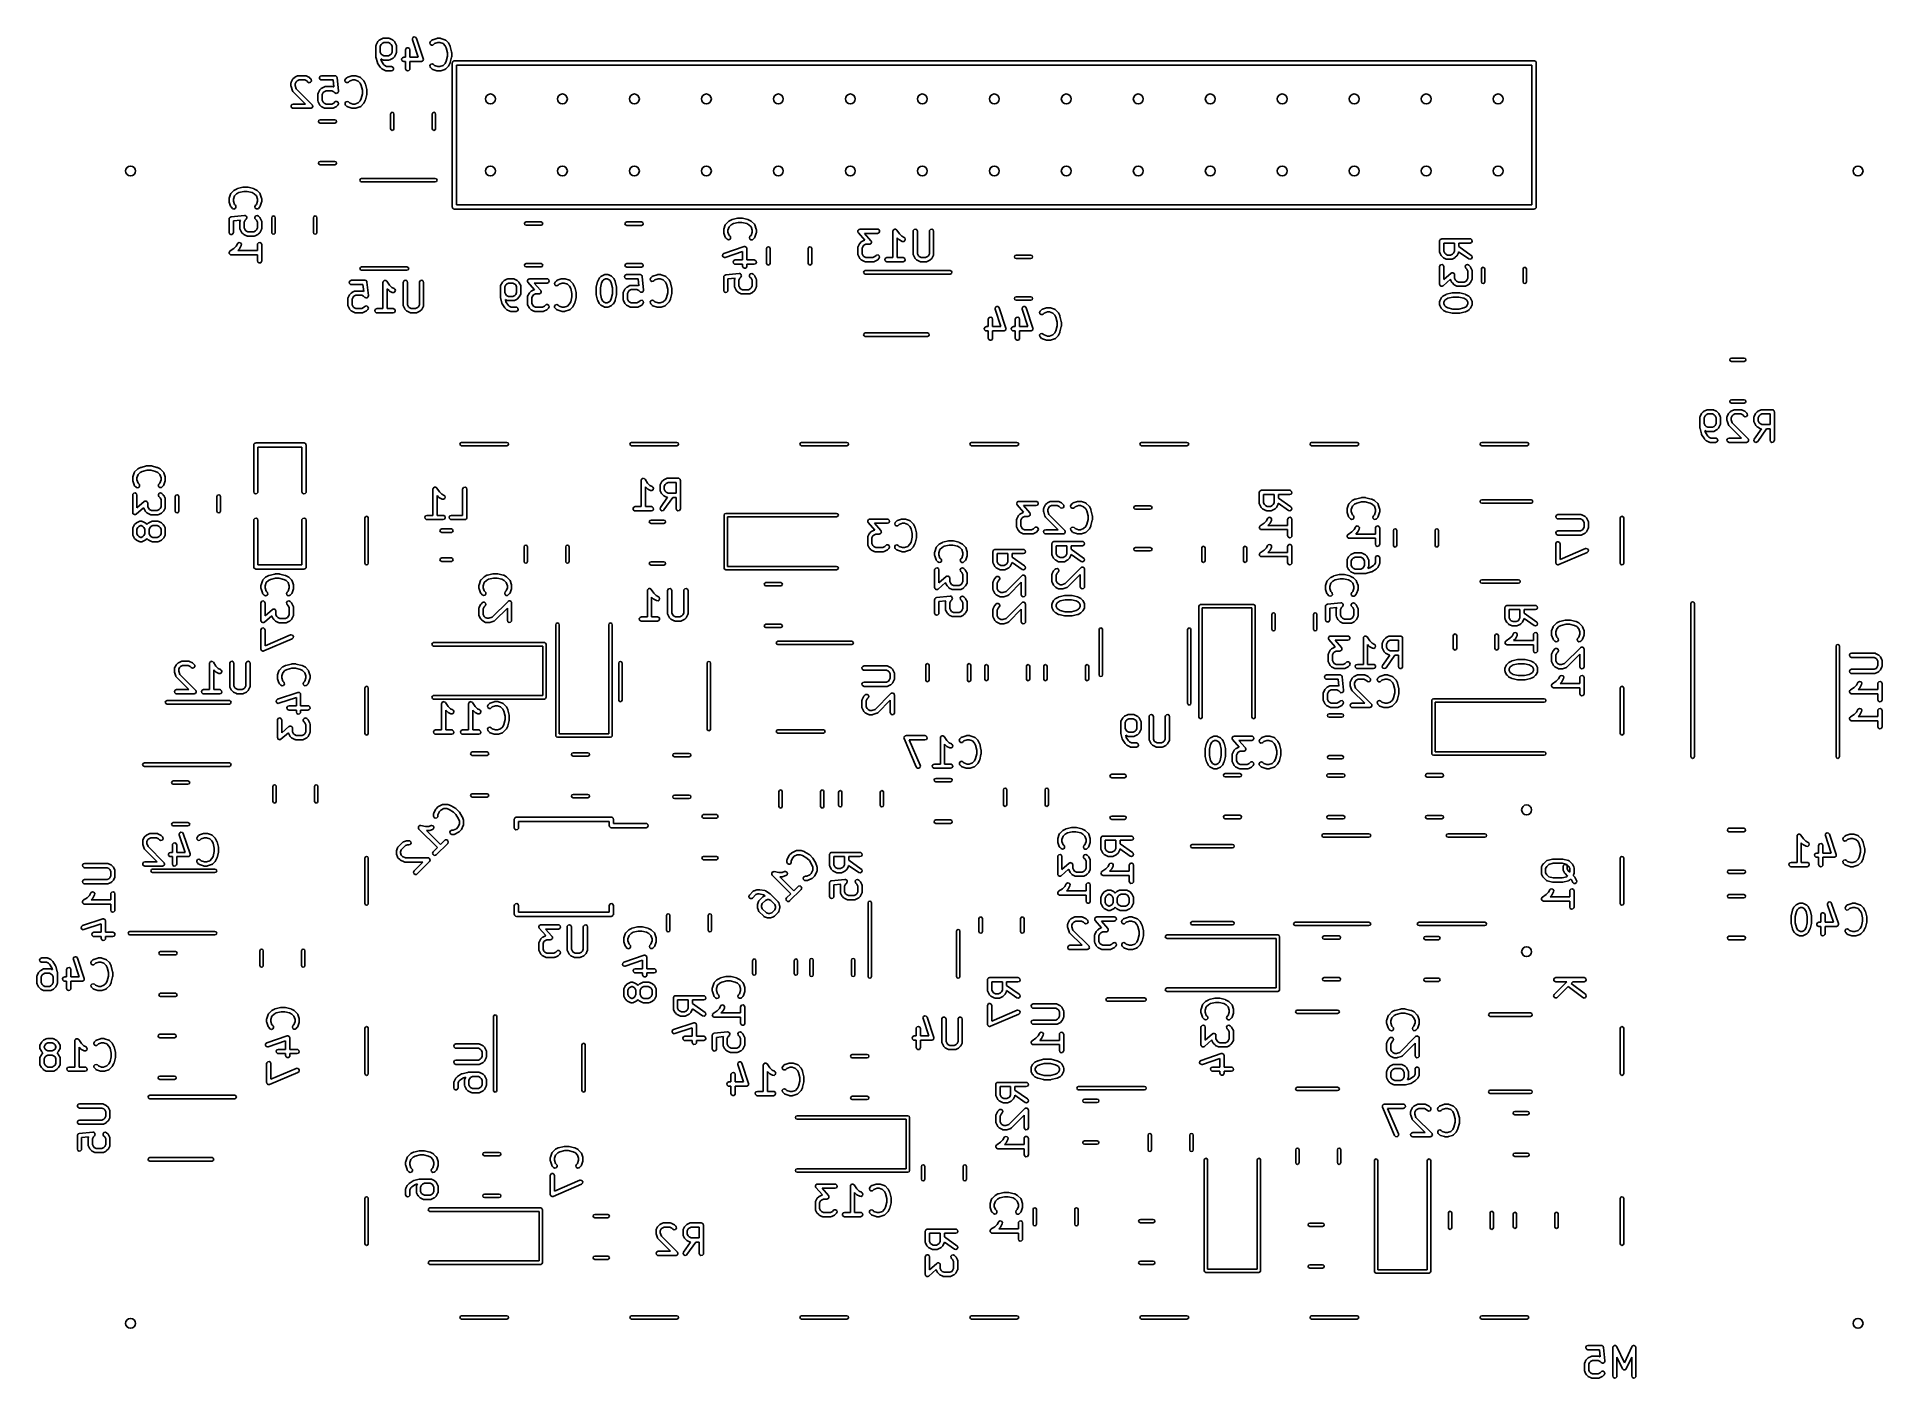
# Model space of a CAD drawing. Extents: x 0.27 to 2.83, y 0.32 to 2.19.
import ezdxf

# ---------------------------------------------------------------- set-up
doc = ezdxf.new("R2010")
doc.units = 0
doc.header["$MEASUREMENT"] = 0
doc.layers.add('BLACK', color=7, linetype='CONTINUOUS')

msp = doc.modelspace()

# ---------------------------------------------------------------- linework, layer by layer
at = {"layer": 'BLACK', "linetype": 'CONTINUOUS'}
for p, q in [((0.7431, 2.1789), (0.7436, 2.1796)), ((0.7436, 2.1797), (0.7455, 2.1815)), ((0.7436, 2.1796), (0.7436, 2.1797)), ((0.7455, 2.1815), (0.7462, 2.182)), ((0.7462, 2.182), (0.7463, 2.1821)), ((0.7463, 2.1821), (0.75, 2.184)), ((0.75, 2.184), (0.751, 2.1843)), ((0.751, 2.1843), (0.7512, 2.1842)), ((0.7512, 2.1842), (0.7514, 2.1843)), ((0.7514, 2.1843), (0.7589, 2.1843)), ((0.7589, 2.1843), (0.7599, 2.1841)), ((0.7599, 2.1841), (0.76, 2.184)), ((0.76, 2.184), (0.7602, 2.184)), ((0.7602, 2.184), (0.7639, 2.1821)), ((0.7639, 2.1821), (0.7646, 2.1816)), ((0.7646, 2.1816), (0.7647, 2.1815)), ((0.7647, 2.1815), (0.7666, 2.1797)), ((0.7666, 2.1797), (0.7671, 2.1789)), ((0.7915, 2.1833), (0.7923, 2.1852)), ((0.7917, 2.1823), (0.7915, 2.1833)), ((0.7998, 2.158), (0.7917, 2.1823)), ((0.7923, 2.1852), (0.794, 2.1861)), ((0.794, 2.1861), (0.796, 2.1857)), ((0.796, 2.1857), (0.7973, 2.1841)), ((0.7973, 2.1841), (0.8067, 2.156)), ((0.8159, 2.1778), (0.8168, 2.1797)), ((0.8168, 2.1797), (0.8186, 2.1815)), ((0.8186, 2.1815), (0.8195, 2.1821)), ((0.8195, 2.1821), (0.8197, 2.1821)), ((0.8197, 2.1821), (0.8198, 2.1822)), ((0.8198, 2.1822), (0.8254, 2.1841)), ((0.8254, 2.1841), (0.8263, 2.1843)), ((0.8263, 2.1843), (0.8264, 2.1843)), ((0.8264, 2.1843), (0.8301, 2.1843)), ((0.8301, 2.1843), (0.831, 2.1841)), ((0.831, 2.1841), (0.831, 2.1841)), ((0.831, 2.1841), (0.8367, 2.1822)), ((0.8367, 2.1822), (0.8376, 2.1818)), ((0.8376, 2.1818), (0.8377, 2.1816)), ((0.8377, 2.1816), (0.8378, 2.1815)), ((0.8378, 2.1815), (0.8416, 2.1778)), ((0.7409, 2.1738), (0.7411, 2.1748)), ((0.7409, 2.1588), (0.7409, 2.1738)), ((0.741, 2.1587), (0.7409, 2.1588)), ((0.741, 2.1581), (0.741, 2.1587)), ((0.7429, 2.1506), (0.741, 2.1581)), ((0.7411, 2.1748), (0.7412, 2.175)), ((0.7412, 2.1751), (0.7431, 2.1789)), ((0.7412, 2.175), (0.7412, 2.1751)), ((0.7482, 2.1758), (0.7468, 2.1731)), ((0.7468, 2.1731), (0.7468, 2.1651)), ((0.7468, 2.1651), (0.7482, 2.1624)), ((0.75, 2.1543), (0.7477, 2.1555)), ((0.7477, 2.1555), (0.7485, 2.1525)), ((0.7494, 2.177), (0.7482, 2.1758)), ((0.7482, 2.1624), (0.7494, 2.1613)), ((0.7521, 2.1784), (0.7494, 2.177)), ((0.7494, 2.1613), (0.7521, 2.1599)), ((0.7502, 2.1543), (0.75, 2.1543)), ((0.7504, 2.1542), (0.7502, 2.1543)), ((0.7514, 2.154), (0.7504, 2.1542)), ((0.7589, 2.154), (0.7514, 2.154)), ((0.7582, 2.1784), (0.7521, 2.1784)), ((0.7521, 2.1599), (0.7582, 2.1599)), ((0.7609, 2.177), (0.7582, 2.1784)), ((0.7582, 2.1599), (0.7609, 2.1613)), ((0.759, 2.1541), (0.7589, 2.154)), ((0.7592, 2.154), (0.759, 2.1541)), ((0.7602, 2.1543), (0.7592, 2.154)), ((0.7639, 2.1562), (0.7602, 2.1543)), ((0.7621, 2.1758), (0.7609, 2.177)), ((0.7609, 2.1613), (0.7621, 2.1624)), ((0.7634, 2.1731), (0.7621, 2.1758)), ((0.7621, 2.1624), (0.7634, 2.1651)), ((0.7634, 2.1651), (0.7634, 2.1731)), ((0.764, 2.1562), (0.7639, 2.1562)), ((0.7647, 2.1567), (0.764, 2.1562)), ((0.7666, 2.1586), (0.7647, 2.1567)), ((0.7671, 2.1594), (0.7666, 2.1587)), ((0.7666, 2.1587), (0.7666, 2.1586)), ((0.7671, 2.1789), (0.7671, 2.1789)), ((0.7671, 2.1789), (0.769, 2.1751)), ((0.769, 2.1631), (0.7671, 2.1594)), ((0.769, 2.1751), (0.7693, 2.1742)), ((0.7691, 2.1634), (0.769, 2.1633)), ((0.769, 2.1633), (0.769, 2.1631)), ((0.7693, 2.1644), (0.7691, 2.1634)), ((0.7693, 2.1742), (0.7693, 2.174)), ((0.7693, 2.174), (0.7693, 2.1738)), ((0.7693, 2.1738), (0.7693, 2.1644)), ((0.7766, 2.1556), (0.7776, 2.1573)), ((0.7769, 2.1536), (0.7766, 2.1556)), ((0.7785, 2.1523), (0.7769, 2.1536)), ((0.7776, 2.1573), (0.7795, 2.158)), ((0.7795, 2.158), (0.7822, 2.158)), ((0.7822, 2.1682), (0.7823, 2.1692)), ((0.7822, 2.158), (0.7822, 2.1682)), ((0.7823, 2.1692), (0.7836, 2.1708)), ((0.7836, 2.1708), (0.7856, 2.1711)), ((0.7856, 2.1711), (0.7874, 2.1701)), ((0.7874, 2.1701), (0.7881, 2.1682)), ((0.7881, 2.1682), (0.7881, 2.158)), ((0.7881, 2.158), (0.7998, 2.158)), ((0.8064, 2.1539), (0.8061, 2.1531)), ((0.8068, 2.1546), (0.8064, 2.1539)), ((0.8067, 2.156), (0.8068, 2.155)), ((0.8068, 2.155), (0.8067, 2.1548)), ((0.8067, 2.1548), (0.8068, 2.1546)), ((0.8164, 2.1759), (0.8159, 2.1778)), ((0.8181, 2.1747), (0.8164, 2.1759)), ((0.8201, 2.1749), (0.8181, 2.1747)), ((0.8209, 2.1755), (0.8201, 2.1749)), ((0.8223, 2.1769), (0.8209, 2.1755)), ((0.8268, 2.1784), (0.8223, 2.1769)), ((0.8296, 2.1784), (0.8268, 2.1784)), ((0.8341, 2.1769), (0.8296, 2.1784)), ((0.837, 2.1739), (0.8341, 2.1769)), ((0.8386, 2.1709), (0.837, 2.1739)), ((0.8403, 2.1641), (0.8386, 2.1709)), ((0.8386, 2.1524), (0.8403, 2.1592)), ((0.8403, 2.1592), (0.8403, 2.1641)), ((0.8416, 2.1778), (0.8421, 2.1771)), ((0.8421, 2.1771), (0.8421, 2.177)), ((0.8421, 2.177), (0.844, 2.1733)), ((0.844, 2.1733), (0.8441, 2.1728)), ((0.8441, 2.1728), (0.8442, 2.1727)), ((0.8442, 2.1727), (0.8461, 2.1652)), ((0.8461, 2.1581), (0.8442, 2.1506)), ((0.8461, 2.1652), (0.8461, 2.1646)), ((0.8461, 2.1646), (0.8462, 2.1644)), ((0.8462, 2.1588), (0.8461, 2.1582)), ((0.8461, 2.1582), (0.8461, 2.1581)), ((0.8462, 2.1644), (0.8462, 2.1588)), ((0.6256, 2.1277), (0.6275, 2.1295)), ((0.6275, 2.1295), (0.6282, 2.13)), ((0.6282, 2.13), (0.6283, 2.1301)), ((0.6283, 2.1301), (0.632, 2.132)), ((0.632, 2.132), (0.633, 2.1323)), ((0.633, 2.1323), (0.6332, 2.1322)), ((0.6332, 2.1322), (0.6334, 2.1323)), ((0.6334, 2.1323), (0.6427, 2.1323)), ((0.6427, 2.1323), (0.6437, 2.1321)), ((0.6437, 2.1321), (0.6439, 2.132)), ((0.6439, 2.132), (0.6441, 2.132)), ((0.6441, 2.132), (0.6478, 2.1301)), ((0.6478, 2.1301), (0.6485, 2.1296)), ((0.6485, 2.1296), (0.6486, 2.1295)), ((0.6486, 2.1295), (0.6504, 2.1277)), ((0.6623, 2.1298), (0.6633, 2.1316)), ((0.6627, 2.1278), (0.6623, 2.1298)), ((0.6642, 2.1265), (0.6627, 2.1278)), ((0.6633, 2.1316), (0.6652, 2.1323)), ((0.6652, 2.1323), (0.684, 2.1323)), ((0.684, 2.1323), (0.6841, 2.1322)), ((0.6841, 2.1322), (0.6842, 2.1323)), ((0.6842, 2.1323), (0.6843, 2.1322)), ((0.6843, 2.1322), (0.685, 2.1321)), ((0.685, 2.1321), (0.6855, 2.1317)), ((0.6855, 2.1317), (0.686, 2.1314)), ((0.686, 2.1314), (0.6862, 2.1311)), ((0.6862, 2.1311), (0.6865, 2.1308)), ((0.6865, 2.1308), (0.6866, 2.1302)), ((0.6866, 2.1302), (0.6869, 2.1296)), ((0.6869, 2.1296), (0.6888, 2.1109)), ((0.6988, 2.1277), (0.7006, 2.1295)), ((0.7006, 2.1295), (0.7015, 2.1301)), ((0.7015, 2.1301), (0.7017, 2.1301)), ((0.7017, 2.1301), (0.7018, 2.1302)), ((0.7018, 2.1302), (0.7074, 2.1321)), ((0.7074, 2.1321), (0.7083, 2.1323)), ((0.7083, 2.1323), (0.7084, 2.1323)), ((0.7084, 2.1323), (0.7121, 2.1323)), ((0.7121, 2.1323), (0.713, 2.1321)), ((0.713, 2.1321), (0.713, 2.1321)), ((0.713, 2.1321), (0.7187, 2.1302)), ((0.7187, 2.1302), (0.7196, 2.1298)), ((0.7196, 2.1298), (0.7197, 2.1296)), ((0.7197, 2.1296), (0.7198, 2.1295)), ((0.7198, 2.1295), (0.7236, 2.1258)), ((0.7433, 2.1497), (0.7429, 2.1506)), ((0.7429, 2.1506), (0.7429, 2.1506)), ((0.747, 2.1441), (0.7433, 2.1497)), ((0.7471, 2.144), (0.747, 2.1441)), ((0.7474, 2.1436), (0.7471, 2.144)), ((0.7493, 2.1417), (0.7474, 2.1436)), ((0.7485, 2.1525), (0.7518, 2.1476)), ((0.75, 2.1412), (0.7493, 2.1417)), ((0.7493, 2.1417), (0.7493, 2.1417)), ((0.7538, 2.1393), (0.75, 2.1412)), ((0.7518, 2.1476), (0.7531, 2.1463)), ((0.7531, 2.1463), (0.7558, 2.1449)), ((0.754, 2.1393), (0.7538, 2.1393)), ((0.7541, 2.1392), (0.754, 2.1393)), ((0.7551, 2.139), (0.7541, 2.1392)), ((0.7626, 2.139), (0.7551, 2.139)), ((0.7558, 2.1449), (0.7626, 2.1449)), ((0.7626, 2.1449), (0.7636, 2.1447)), ((0.7645, 2.1397), (0.7626, 2.139)), ((0.7636, 2.1447), (0.7652, 2.1434)), ((0.7655, 2.1414), (0.7645, 2.1397)), ((0.7652, 2.1434), (0.7655, 2.1414)), ((0.7795, 2.1521), (0.7785, 2.1523)), ((0.7822, 2.1521), (0.7795, 2.1521)), ((0.7822, 2.142), (0.7822, 2.1521)), ((0.7828, 2.1401), (0.7822, 2.142)), ((0.7846, 2.139), (0.7828, 2.1401)), ((0.7866, 2.1394), (0.7846, 2.139)), ((0.7879, 2.1409), (0.7866, 2.1394)), ((0.7881, 2.142), (0.7879, 2.1409)), ((0.8039, 2.1521), (0.7881, 2.1521)), ((0.7881, 2.1521), (0.7881, 2.142)), ((0.8041, 2.1522), (0.8039, 2.1521)), ((0.8043, 2.1522), (0.8041, 2.1522)), ((0.805, 2.1525), (0.8043, 2.1522)), ((0.8058, 2.1528), (0.805, 2.1525)), ((0.8059, 2.153), (0.8058, 2.1528)), ((0.8061, 2.1531), (0.8059, 2.153)), ((0.816, 2.1465), (0.8172, 2.1481)), ((0.8162, 2.1445), (0.816, 2.1465)), ((0.8168, 2.1436), (0.8162, 2.1445)), ((0.8186, 2.1417), (0.8168, 2.1436)), ((0.8172, 2.1481), (0.8191, 2.1486)), ((0.8188, 2.1417), (0.8186, 2.1417)), ((0.8189, 2.1415), (0.8188, 2.1417)), ((0.8198, 2.141), (0.8189, 2.1415)), ((0.8191, 2.1486), (0.8209, 2.1478)), ((0.8254, 2.1392), (0.8198, 2.141)), ((0.8209, 2.1478), (0.8223, 2.1464)), ((0.8223, 2.1464), (0.8268, 2.1449)), ((0.8255, 2.1392), (0.8254, 2.1392)), ((0.8264, 2.139), (0.8255, 2.1392)), ((0.8301, 2.139), (0.8264, 2.139)), ((0.8268, 2.1449), (0.8296, 2.1449)), ((0.8296, 2.1449), (0.8341, 2.1464)), ((0.8302, 2.139), (0.8301, 2.139)), ((0.831, 2.1392), (0.8302, 2.139)), ((0.8367, 2.141), (0.831, 2.1392)), ((0.8341, 2.1464), (0.837, 2.1493)), ((0.8368, 2.1411), (0.8367, 2.141)), ((0.837, 2.1412), (0.8368, 2.1411)), ((0.837, 2.1493), (0.8386, 2.1524)), ((0.8378, 2.1417), (0.837, 2.1412)), ((0.8416, 2.1455), (0.8378, 2.1417)), ((0.8421, 2.1463), (0.8416, 2.1455)), ((0.8416, 2.1455), (0.8416, 2.1455)), ((0.844, 2.15), (0.8421, 2.1463)), ((0.8442, 2.1506), (0.844, 2.1501)), ((0.844, 2.1501), (0.844, 2.15)), ((0.847, 2.15), (0.8471, 2.1504)), ((0.847, 1.95), (0.847, 2.15)), ((0.8471, 2.1505), (0.8472, 2.1506)), ((0.8471, 2.1504), (0.8471, 2.1505)), ((0.8472, 2.151), (0.8477, 2.1516)), ((0.8472, 2.1506), (0.8472, 2.151)), ((0.8477, 2.1516), (0.8481, 2.1523)), ((0.8481, 2.1523), (0.8484, 2.1524)), ((0.8484, 2.1524), (0.8485, 2.1526)), ((0.8485, 2.1526), (0.8493, 2.1527)), ((0.8493, 2.1527), (0.85, 2.153)), ((0.85, 2.153), (2.35, 2.153)), ((0.853, 2.147), (0.853, 1.953)), ((2.347, 2.147), (0.853, 2.147)), ((2.347, 1.953), (2.347, 2.147)), ((2.35, 2.153), (2.3504, 2.1529)), ((2.3504, 2.1529), (2.3505, 2.1529)), ((2.3505, 2.1529), (2.3506, 2.1528)), ((2.3506, 2.1528), (2.351, 2.1528)), ((2.351, 2.1528), (2.3516, 2.1523)), ((2.3516, 2.1523), (2.3523, 2.1519)), ((2.3523, 2.1519), (2.3524, 2.1516)), ((2.3524, 2.1516), (2.3526, 2.1515)), ((2.3526, 2.1515), (2.3527, 2.1507)), ((2.3527, 2.1507), (2.353, 2.15)), ((2.353, 2.15), (2.353, 1.95)), ((0.6229, 2.1218), (0.6231, 2.1228)), ((0.6229, 2.1181), (0.6229, 2.1218)), ((0.6229, 2.118), (0.6229, 2.1181)), ((0.6231, 2.1171), (0.6229, 2.118)), ((0.6231, 2.1228), (0.6232, 2.123)), ((0.6249, 2.1115), (0.6231, 2.1171)), ((0.6232, 2.1231), (0.6251, 2.1269)), ((0.6232, 2.123), (0.6232, 2.1231)), ((0.625, 2.1114), (0.6249, 2.1115)), ((0.6251, 2.1112), (0.625, 2.1114)), ((0.6251, 2.1269), (0.6256, 2.1276)), ((0.6256, 2.1104), (0.6251, 2.1112)), ((0.6256, 2.1276), (0.6256, 2.1277)), ((0.6431, 2.0929), (0.6256, 2.1104)), ((0.6302, 2.1238), (0.6288, 2.1211)), ((0.6288, 2.1211), (0.6288, 2.1186)), ((0.6288, 2.1186), (0.6303, 2.114)), ((0.6314, 2.125), (0.6302, 2.1238)), ((0.6303, 2.114), (0.6523, 2.092)), ((0.6341, 2.1264), (0.6314, 2.125)), ((0.642, 2.1264), (0.6341, 2.1264)), ((0.6447, 2.125), (0.642, 2.1264)), ((0.6463, 2.1235), (0.6447, 2.125)), ((0.6481, 2.1226), (0.6463, 2.1235)), ((0.6501, 2.1232), (0.6481, 2.1226)), ((0.6512, 2.1248), (0.6501, 2.1232)), ((0.6504, 2.1277), (0.651, 2.1268)), ((0.651, 2.1268), (0.6512, 2.1248)), ((0.6604, 2.1068), (0.6606, 2.1078)), ((0.6604, 2.0975), (0.6604, 2.1068)), ((0.6606, 2.1078), (0.6607, 2.108)), ((0.6607, 2.1081), (0.6626, 2.1119)), ((0.6607, 2.108), (0.6607, 2.1081)), ((0.6626, 2.1119), (0.6631, 2.1126)), ((0.6631, 2.1127), (0.665, 2.1145)), ((0.6631, 2.1126), (0.6631, 2.1127)), ((0.6652, 2.1264), (0.6642, 2.1265)), ((0.665, 2.1145), (0.6657, 2.115)), ((0.6813, 2.1264), (0.6652, 2.1264)), ((0.6657, 2.115), (0.6658, 2.1151)), ((0.6658, 2.1151), (0.6695, 2.117)), ((0.6677, 2.1088), (0.6663, 2.1061)), ((0.6663, 2.1061), (0.6663, 2.0981)), ((0.6689, 2.11), (0.6677, 2.1088)), ((0.6716, 2.1114), (0.6689, 2.11)), ((0.6695, 2.117), (0.6705, 2.1173)), ((0.6705, 2.1173), (0.6707, 2.1172)), ((0.6707, 2.1172), (0.6709, 2.1173)), ((0.6709, 2.1173), (0.6802, 2.1173)), ((0.6795, 2.1114), (0.6716, 2.1114)), ((0.6822, 2.11), (0.6795, 2.1114)), ((0.6802, 2.1173), (0.6812, 2.1171)), ((0.6812, 2.1171), (0.6814, 2.117)), ((0.6823, 2.1166), (0.6813, 2.1264)), ((0.6814, 2.117), (0.6816, 2.117)), ((0.6816, 2.117), (0.6823, 2.1166)), ((0.6838, 2.1085), (0.6822, 2.11)), ((0.6847, 2.1081), (0.6838, 2.1085)), ((0.6838, 2.1085), (0.6838, 2.1085)), ((0.6838, 2.1085), (0.6838, 2.1085)), ((0.6856, 2.1076), (0.6847, 2.1081)), ((0.6866, 2.1079), (0.6856, 2.1076)), ((0.6856, 2.1076), (0.6856, 2.1076)), ((0.6856, 2.1076), (0.6856, 2.1076)), ((0.6875, 2.1082), (0.6866, 2.1079)), ((0.6876, 2.1082), (0.6875, 2.1082)), ((0.6881, 2.109), (0.6876, 2.1082)), ((0.6876, 2.1082), (0.6876, 2.1082)), ((0.6887, 2.1098), (0.6881, 2.109)), ((0.6888, 2.1109), (0.6887, 2.1098)), ((0.6887, 2.1098), (0.6887, 2.1098)), ((0.6887, 2.1098), (0.6887, 2.1098)), ((0.6979, 2.1258), (0.6988, 2.1277)), ((0.6984, 2.1239), (0.6979, 2.1258)), ((0.7001, 2.1227), (0.6984, 2.1239)), ((0.7021, 2.1229), (0.7001, 2.1227)), ((0.7029, 2.1235), (0.7021, 2.1229)), ((0.7043, 2.1249), (0.7029, 2.1235)), ((0.7088, 2.1264), (0.7043, 2.1249)), ((0.7116, 2.1264), (0.7088, 2.1264)), ((0.7161, 2.1249), (0.7116, 2.1264)), ((0.719, 2.1219), (0.7161, 2.1249)), ((0.7206, 2.1189), (0.719, 2.1219)), ((0.7223, 2.1121), (0.7206, 2.1189)), ((0.7206, 2.1004), (0.7223, 2.1072)), ((0.7223, 2.1072), (0.7223, 2.1121)), ((0.7236, 2.1258), (0.7241, 2.1251)), ((0.7241, 2.1251), (0.7241, 2.125)), ((0.7241, 2.125), (0.726, 2.1213)), ((0.726, 2.1213), (0.7261, 2.1208)), ((0.7261, 2.1208), (0.7262, 2.1207)), ((0.7262, 2.1207), (0.7281, 2.1132)), ((0.7281, 2.1061), (0.7262, 2.0986)), ((0.7281, 2.1132), (0.7281, 2.1126)), ((0.7281, 2.1126), (0.7282, 2.1124)), ((0.7282, 2.1068), (0.7281, 2.1062)), ((0.7281, 2.1062), (0.7281, 2.1061)), ((0.7282, 2.1124), (0.7282, 2.1068)), ((0.623, 2.0905), (0.624, 2.0922)), ((0.6233, 2.0885), (0.623, 2.0905)), ((0.6249, 2.0872), (0.6233, 2.0885)), ((0.624, 2.0922), (0.6259, 2.0929)), ((0.6259, 2.087), (0.6249, 2.0872)), ((0.6259, 2.0929), (0.6431, 2.0929)), ((0.6502, 2.087), (0.6259, 2.087)), ((0.6511, 2.0873), (0.6502, 2.087)), ((0.6519, 2.0875), (0.6511, 2.0873)), ((0.652, 2.0876), (0.6519, 2.0875)), ((0.6521, 2.0877), (0.652, 2.0876)), ((0.6526, 2.0885), (0.6521, 2.0877)), ((0.6523, 2.092), (0.6527, 2.0915)), ((0.6531, 2.0892), (0.6526, 2.0885)), ((0.6527, 2.0915), (0.6528, 2.0914)), ((0.6528, 2.0914), (0.6528, 2.0914)), ((0.6528, 2.0914), (0.6529, 2.0912)), ((0.6529, 2.0912), (0.653, 2.0903)), ((0.653, 2.0903), (0.6531, 2.0894)), ((0.6531, 2.0894), (0.6531, 2.0893)), ((0.6531, 2.0893), (0.6531, 2.0892)), ((0.6605, 2.0973), (0.6604, 2.0975)), ((0.6604, 2.0971), (0.6605, 2.0973)), ((0.6607, 2.0961), (0.6604, 2.0971)), ((0.6626, 2.0924), (0.6607, 2.0961)), ((0.6626, 2.0923), (0.6626, 2.0924)), ((0.6631, 2.0916), (0.6626, 2.0923)), ((0.665, 2.0897), (0.6631, 2.0916)), ((0.6651, 2.0897), (0.665, 2.0897)), ((0.6658, 2.0892), (0.6651, 2.0897)), ((0.6695, 2.0873), (0.6658, 2.0892)), ((0.6663, 2.0981), (0.6677, 2.0955)), ((0.6677, 2.0955), (0.6689, 2.0943)), ((0.6689, 2.0943), (0.6716, 2.0929)), ((0.6697, 2.0873), (0.6695, 2.0873)), ((0.6698, 2.0872), (0.6697, 2.0873)), ((0.6709, 2.087), (0.6698, 2.0872)), ((0.6802, 2.087), (0.6709, 2.087)), ((0.6716, 2.0929), (0.6795, 2.0929)), ((0.6795, 2.0929), (0.6822, 2.0943)), ((0.6804, 2.0871), (0.6802, 2.087)), ((0.6806, 2.087), (0.6804, 2.0871)), ((0.6816, 2.0873), (0.6806, 2.087)), ((0.6853, 2.0892), (0.6816, 2.0873)), ((0.6822, 2.0943), (0.6838, 2.0958)), ((0.6838, 2.0958), (0.6846, 2.0964)), ((0.6846, 2.0964), (0.6866, 2.0966)), ((0.6861, 2.0897), (0.6853, 2.0892)), ((0.6853, 2.0892), (0.6853, 2.0892)), ((0.6879, 2.0916), (0.6861, 2.0897)), ((0.6866, 2.0966), (0.6883, 2.0954)), ((0.6888, 2.0934), (0.6879, 2.0916)), ((0.6883, 2.0954), (0.6888, 2.0934)), ((0.698, 2.0945), (0.6992, 2.0961)), ((0.6982, 2.0925), (0.698, 2.0945)), ((0.6988, 2.0916), (0.6982, 2.0925)), ((0.7006, 2.0897), (0.6988, 2.0916)), ((0.6992, 2.0961), (0.7011, 2.0966)), ((0.7008, 2.0897), (0.7006, 2.0897)), ((0.7009, 2.0895), (0.7008, 2.0897)), ((0.7018, 2.089), (0.7009, 2.0895)), ((0.7011, 2.0966), (0.7029, 2.0958)), ((0.7074, 2.0872), (0.7018, 2.089)), ((0.7029, 2.0958), (0.7043, 2.0944)), ((0.7043, 2.0944), (0.7088, 2.0929)), ((0.7075, 2.0872), (0.7074, 2.0872)), ((0.7084, 2.087), (0.7075, 2.0872)), ((0.7121, 2.087), (0.7084, 2.087)), ((0.7088, 2.0929), (0.7116, 2.0929)), ((0.7116, 2.0929), (0.7161, 2.0944)), ((0.7122, 2.087), (0.7121, 2.087)), ((0.713, 2.0872), (0.7122, 2.087)), ((0.7187, 2.089), (0.713, 2.0872)), ((0.7161, 2.0944), (0.719, 2.0973)), ((0.7188, 2.0891), (0.7187, 2.089)), ((0.719, 2.0892), (0.7188, 2.0891)), ((0.719, 2.0973), (0.7206, 2.1004)), ((0.7198, 2.0897), (0.719, 2.0892)), ((0.7236, 2.0935), (0.7198, 2.0897)), ((0.7241, 2.0943), (0.7236, 2.0935)), ((0.7236, 2.0935), (0.7236, 2.0935)), ((0.726, 2.098), (0.7241, 2.0943)), ((0.7262, 2.0986), (0.726, 2.0981)), ((0.726, 2.0981), (0.726, 2.098)), ((0.7612, 2.0791), (0.7619, 2.0808)), ((0.7612, 2.0586), (0.7612, 2.0791)), ((0.7619, 2.0808), (0.7636, 2.0815)), ((0.7636, 2.0815), (0.7653, 2.0808)), ((0.7653, 2.0808), (0.766, 2.0791)), ((0.766, 2.0791), (0.766, 2.0586)), ((0.8191, 2.0791), (0.8198, 2.0808)), ((0.8191, 2.0586), (0.8191, 2.0791)), ((0.8198, 2.0808), (0.8215, 2.0815)), ((0.8215, 2.0815), (0.8232, 2.0808)), ((0.8232, 2.0808), (0.8238, 2.0791)), ((0.8238, 2.0791), (0.8238, 2.0586)), ((0.6609, 2.0688), (0.6616, 2.0705)), ((0.6616, 2.0671), (0.6609, 2.0688)), ((0.6616, 2.0705), (0.6633, 2.0712)), ((0.6633, 2.0664), (0.6616, 2.0671)), ((0.6633, 2.0712), (0.6838, 2.0712)), ((0.6838, 2.0664), (0.6633, 2.0664)), ((0.6838, 2.0712), (0.6855, 2.0705)), ((0.6855, 2.0671), (0.6838, 2.0664)), ((0.6855, 2.0705), (0.6862, 2.0688)), ((0.6862, 2.0688), (0.6855, 2.0671)), ((0.7619, 2.0569), (0.7612, 2.0586)), ((0.7636, 2.0562), (0.7619, 2.0569)), ((0.7653, 2.0569), (0.7636, 2.0562)), ((0.766, 2.0586), (0.7653, 2.0569)), ((0.8198, 2.0569), (0.8191, 2.0586)), ((0.8215, 2.0562), (0.8198, 2.0569)), ((0.8232, 2.0569), (0.8215, 2.0562)), ((0.8238, 2.0586), (0.8232, 2.0569)), ((0.6609, 2.0109), (0.6616, 2.0126)), ((0.6616, 2.0093), (0.6609, 2.0109)), ((0.6616, 2.0126), (0.6633, 2.0133)), ((0.6633, 2.0086), (0.6616, 2.0093)), ((0.6633, 2.0133), (0.6838, 2.0133)), ((0.6838, 2.0086), (0.6633, 2.0086)), ((0.6838, 2.0133), (0.6855, 2.0126)), ((0.6855, 2.0093), (0.6838, 2.0086)), ((0.6855, 2.0126), (0.6862, 2.0109)), ((0.6862, 2.0109), (0.6855, 2.0093)), ((0.5442, 1.9734), (0.548, 1.9753)), ((0.548, 1.9753), (0.5485, 1.9755)), ((0.5485, 1.9755), (0.5486, 1.9755)), ((0.5486, 1.9755), (0.5561, 1.9774)), ((0.5561, 1.9774), (0.5567, 1.9774)), ((0.5567, 1.9774), (0.5568, 1.9775)), ((0.5568, 1.9775), (0.5624, 1.9775)), ((0.5624, 1.9775), (0.563, 1.9774)), ((0.563, 1.9774), (0.5632, 1.9774)), ((0.5632, 1.9774), (0.5707, 1.9755)), ((0.5707, 1.9755), (0.5711, 1.9753)), ((0.5711, 1.9753), (0.5713, 1.9753)), ((0.5713, 1.9753), (0.575, 1.9734)), ((0.7187, 1.9873), (0.7194, 1.9889)), ((0.7194, 1.9856), (0.7187, 1.9873)), ((0.7194, 1.9889), (0.721, 1.9896)), ((0.721, 1.9849), (0.7194, 1.9856)), ((0.721, 1.9896), (0.7525, 1.9896)), ((0.7525, 1.9849), (0.721, 1.9849)), ((0.7525, 1.9896), (0.8234, 1.9896)), ((0.8234, 1.9849), (0.7525, 1.9849)), ((0.8234, 1.9896), (0.8251, 1.9889)), ((0.8251, 1.9856), (0.8234, 1.9849)), ((0.8251, 1.9889), (0.8258, 1.9873)), ((0.8258, 1.9873), (0.8251, 1.9856)), ((0.537, 1.9614), (0.5371, 1.9623)), ((0.537, 1.9577), (0.537, 1.9614)), ((0.537, 1.9576), (0.537, 1.9577)), ((0.5371, 1.9567), (0.537, 1.9576)), ((0.5371, 1.9623), (0.539, 1.968)), ((0.5371, 1.9623), (0.5371, 1.9623)), ((0.539, 1.9511), (0.5371, 1.9567)), ((0.539, 1.968), (0.5395, 1.9689)), ((0.5391, 1.951), (0.539, 1.9511)), ((0.5391, 1.9508), (0.5391, 1.951)), ((0.5397, 1.95), (0.5391, 1.9508)), ((0.5395, 1.9689), (0.5396, 1.969)), ((0.5396, 1.969), (0.5397, 1.9691)), ((0.5397, 1.9691), (0.5435, 1.9729)), ((0.5416, 1.9481), (0.5397, 1.95)), ((0.5444, 1.9654), (0.5429, 1.9609)), ((0.5429, 1.9609), (0.5429, 1.9581)), ((0.5429, 1.9581), (0.5444, 1.9536)), ((0.5435, 1.9729), (0.5442, 1.9734)), ((0.5442, 1.9734), (0.5442, 1.9734)), ((0.5473, 1.9684), (0.5444, 1.9654)), ((0.5444, 1.9536), (0.5458, 1.9523)), ((0.5465, 1.9494), (0.5454, 1.9477)), ((0.5458, 1.9523), (0.5464, 1.9514)), ((0.5464, 1.9514), (0.5465, 1.9494)), ((0.5503, 1.9699), (0.5473, 1.9684)), ((0.5572, 1.9716), (0.5503, 1.9699)), ((0.5621, 1.9716), (0.5572, 1.9716)), ((0.5689, 1.9699), (0.5621, 1.9716)), ((0.5719, 1.9684), (0.5689, 1.9699)), ((0.5749, 1.9654), (0.5719, 1.9684)), ((0.5726, 1.9504), (0.5735, 1.9523)), ((0.5731, 1.9485), (0.5726, 1.9504)), ((0.5748, 1.9473), (0.5731, 1.9485)), ((0.5735, 1.9523), (0.5749, 1.9536)), ((0.5764, 1.9609), (0.5749, 1.9654)), ((0.5749, 1.9536), (0.5764, 1.9581)), ((0.575, 1.9734), (0.5757, 1.9729)), ((0.5757, 1.9729), (0.5758, 1.9729)), ((0.5758, 1.9729), (0.5795, 1.9691)), ((0.5764, 1.9581), (0.5764, 1.9609)), ((0.5795, 1.95), (0.5776, 1.9481)), ((0.5795, 1.9691), (0.5801, 1.9683)), ((0.5796, 1.9501), (0.5795, 1.95)), ((0.5797, 1.9502), (0.5796, 1.9501)), ((0.5802, 1.9511), (0.5797, 1.9502)), ((0.5801, 1.9683), (0.5801, 1.9681)), ((0.5801, 1.9681), (0.5802, 1.968)), ((0.5802, 1.968), (0.5821, 1.9623)), ((0.5821, 1.9567), (0.5802, 1.9511)), ((0.5821, 1.9623), (0.5822, 1.9615)), ((0.5823, 1.9577), (0.5821, 1.9568)), ((0.5821, 1.9568), (0.5821, 1.9567)), ((0.5822, 1.9615), (0.5823, 1.9614)), ((0.5823, 1.9614), (0.5823, 1.9577)), ((0.8473, 1.9493), (0.847, 1.95)), ((0.8474, 1.9485), (0.8473, 1.9493)), ((0.8476, 1.9484), (0.8474, 1.9485)), ((0.8477, 1.9481), (0.8476, 1.9484)), ((0.853, 1.953), (2.347, 1.953)), ((2.3523, 1.9484), (2.3519, 1.9477)), ((2.3528, 1.949), (2.3523, 1.9484)), ((2.3529, 1.9495), (2.3528, 1.9494)), ((2.3528, 1.9494), (2.3528, 1.949)), ((2.353, 1.95), (2.3529, 1.9496)), ((2.3529, 1.9496), (2.3529, 1.9495)), ((0.537, 1.9336), (0.5372, 1.9343)), ((0.537, 1.9335), (0.537, 1.9336)), ((0.537, 1.9334), (0.537, 1.9335)), ((0.537, 1.9333), (0.537, 1.9334)), ((0.537, 1.9145), (0.537, 1.9333)), ((0.5372, 1.9343), (0.5376, 1.9348)), ((0.5376, 1.9348), (0.5378, 1.9354)), ((0.5378, 1.9354), (0.5382, 1.9355)), ((0.5382, 1.9355), (0.5385, 1.9359)), ((0.5385, 1.9359), (0.5391, 1.936)), ((0.5391, 1.936), (0.5396, 1.9362)), ((0.5396, 1.9362), (0.5584, 1.9381)), ((0.5434, 1.9472), (0.5416, 1.9481)), ((0.5527, 1.9316), (0.5429, 1.9306)), ((0.5429, 1.9306), (0.5429, 1.9145)), ((0.5454, 1.9477), (0.5434, 1.9472)), ((0.552, 1.9295), (0.5522, 1.9306)), ((0.552, 1.9202), (0.552, 1.9295)), ((0.5522, 1.9306), (0.5523, 1.9307)), ((0.5523, 1.9309), (0.5527, 1.9316)), ((0.5523, 1.9307), (0.5523, 1.9309)), ((0.5592, 1.9315), (0.5579, 1.9288)), ((0.5579, 1.9288), (0.5579, 1.9209)), ((0.5584, 1.9381), (0.5594, 1.938)), ((0.5608, 1.9331), (0.5592, 1.9315)), ((0.5594, 1.938), (0.5594, 1.938)), ((0.5594, 1.938), (0.5594, 1.938)), ((0.5594, 1.938), (0.5603, 1.9375)), ((0.5603, 1.9375), (0.5611, 1.9369)), ((0.5612, 1.934), (0.5608, 1.9331)), ((0.5608, 1.9331), (0.5608, 1.9331)), ((0.5608, 1.9331), (0.5608, 1.9331)), ((0.5611, 1.9369), (0.5611, 1.9369)), ((0.5611, 1.9369), (0.5611, 1.9369)), ((0.5611, 1.9369), (0.5614, 1.9359)), ((0.5616, 1.9349), (0.5612, 1.934)), ((0.5614, 1.9359), (0.5616, 1.9349)), ((0.5616, 1.9349), (0.5616, 1.9349)), ((0.5616, 1.9349), (0.5616, 1.9349)), ((0.5727, 1.9359), (0.5739, 1.9376)), ((0.5729, 1.9339), (0.5727, 1.9359)), ((0.5735, 1.9331), (0.5729, 1.9339)), ((0.575, 1.9315), (0.5735, 1.9331)), ((0.5739, 1.9376), (0.5758, 1.9381)), ((0.5768, 1.9475), (0.5748, 1.9473)), ((0.5764, 1.9288), (0.575, 1.9315)), ((0.5758, 1.9381), (0.5776, 1.9373)), ((0.5764, 1.9209), (0.5764, 1.9288)), ((0.5776, 1.9481), (0.5768, 1.9475)), ((0.5776, 1.9373), (0.5795, 1.9354)), ((0.5795, 1.9354), (0.58, 1.9347)), ((0.58, 1.9347), (0.5801, 1.9346)), ((0.5801, 1.9346), (0.5819, 1.9309)), ((0.5819, 1.9309), (0.5822, 1.9299)), ((0.5822, 1.9299), (0.5822, 1.9297)), ((0.5822, 1.9297), (0.5823, 1.9295)), ((0.5823, 1.9295), (0.5823, 1.9202)), ((0.5962, 1.9351), (0.5969, 1.9368)), ((0.5962, 1.9146), (0.5962, 1.9351)), ((0.5969, 1.9368), (0.5986, 1.9375)), ((0.5986, 1.9375), (0.6003, 1.9368)), ((0.6003, 1.9368), (0.601, 1.9351)), ((0.601, 1.9351), (0.601, 1.9146)), ((0.6541, 1.9351), (0.6548, 1.9368)), ((0.6541, 1.9146), (0.6541, 1.9351)), ((0.6548, 1.9368), (0.6565, 1.9375)), ((0.6565, 1.9375), (0.6582, 1.9368)), ((0.6582, 1.9368), (0.6588, 1.9351)), ((0.6588, 1.9351), (0.6588, 1.9146)), ((0.8484, 1.9477), (0.8477, 1.9481)), ((0.849, 1.9472), (0.8484, 1.9477)), ((0.8494, 1.9472), (0.849, 1.9472)), ((0.8495, 1.9471), (0.8494, 1.9472)), ((0.8496, 1.9471), (0.8495, 1.9471)), ((0.85, 1.947), (0.8496, 1.9471)), ((2.35, 1.947), (0.85, 1.947)), ((0.9474, 1.9269), (0.948, 1.9286)), ((0.948, 1.9253), (0.9474, 1.9269)), ((0.948, 1.9286), (0.9497, 1.9293)), ((0.9497, 1.9246), (0.948, 1.9253)), ((0.9497, 1.9293), (0.9703, 1.9293)), ((0.9703, 1.9246), (0.9497, 1.9246)), ((0.9703, 1.9293), (0.972, 1.9286)), ((0.972, 1.9253), (0.9703, 1.9246)), ((0.972, 1.9286), (0.9726, 1.9269)), ((0.9726, 1.9269), (0.972, 1.9253)), ((1.0869, 1.9268), (1.0876, 1.9285)), ((1.0876, 1.9251), (1.0869, 1.9268)), ((1.0876, 1.9285), (1.0893, 1.9292)), ((1.0893, 1.9244), (1.0876, 1.9251)), ((1.0893, 1.9292), (1.1098, 1.9292)), ((1.1098, 1.9244), (1.0893, 1.9244)), ((1.1098, 1.9292), (1.1115, 1.9285)), ((1.1115, 1.9251), (1.1098, 1.9244)), ((1.1115, 1.9285), (1.1122, 1.9268)), ((1.1122, 1.9268), (1.1115, 1.9251)), ((1.2243, 1.9193), (1.2262, 1.925)), ((1.2262, 1.925), (1.2266, 1.9259)), ((1.2266, 1.9259), (1.2268, 1.926)), ((1.2268, 1.926), (1.2269, 1.9261)), ((1.2269, 1.9261), (1.2306, 1.9299)), ((1.2306, 1.9299), (1.2313, 1.9304)), ((1.2313, 1.9304), (1.2314, 1.9304)), ((1.2314, 1.9304), (1.2351, 1.9323)), ((1.2345, 1.9254), (1.2315, 1.9224)), ((1.2375, 1.9269), (1.2345, 1.9254)), ((1.2351, 1.9323), (1.2356, 1.9325)), ((1.2356, 1.9325), (1.2357, 1.9325)), ((1.2357, 1.9325), (1.2432, 1.9344)), ((1.2443, 1.9286), (1.2375, 1.9269)), ((1.2432, 1.9344), (1.2438, 1.9344)), ((1.2438, 1.9344), (1.244, 1.9345)), ((1.244, 1.9345), (1.2496, 1.9345)), ((1.2492, 1.9286), (1.2443, 1.9286)), ((1.256, 1.9269), (1.2492, 1.9286)), ((1.2496, 1.9345), (1.2502, 1.9344)), ((1.2502, 1.9344), (1.2503, 1.9344)), ((1.2503, 1.9344), (1.2578, 1.9325)), ((1.2591, 1.9254), (1.256, 1.9269)), ((1.2578, 1.9325), (1.2583, 1.9323)), ((1.2583, 1.9323), (1.2584, 1.9323)), ((1.2584, 1.9323), (1.2621, 1.9304)), ((1.262, 1.9224), (1.2591, 1.9254)), ((1.2621, 1.9304), (1.2629, 1.9299)), ((1.2629, 1.9299), (1.2629, 1.9299)), ((1.2629, 1.9299), (1.2667, 1.9261)), ((1.2667, 1.9261), (1.2673, 1.9253)), ((1.2673, 1.9253), (1.2673, 1.9251)), ((1.2673, 1.9251), (1.2674, 1.925)), ((1.2674, 1.925), (1.2693, 1.9193)), ((2.3507, 1.9473), (2.35, 1.947)), ((2.3515, 1.9474), (2.3507, 1.9473)), ((2.3516, 1.9476), (2.3515, 1.9474)), ((2.3519, 1.9477), (2.3516, 1.9476)), ((0.5377, 1.9126), (0.537, 1.9145)), ((0.5394, 1.9116), (0.5377, 1.9126)), ((0.5414, 1.912), (0.5394, 1.9116)), ((0.5427, 1.9135), (0.5414, 1.912)), ((0.5429, 1.9145), (0.5427, 1.9135)), ((0.5469, 1.8957), (0.5485, 1.899)), ((0.5485, 1.899), (0.5492, 1.8998)), ((0.5492, 1.8998), (0.551, 1.9006)), ((0.551, 1.9006), (0.5529, 1.9)), ((0.552, 1.92), (0.552, 1.9202)), ((0.552, 1.9198), (0.552, 1.92)), ((0.5523, 1.9189), (0.552, 1.9198)), ((0.5542, 1.9151), (0.5523, 1.9189)), ((0.5529, 1.9), (0.5541, 1.8984)), ((0.5541, 1.8984), (0.5538, 1.8964)), ((0.5547, 1.9143), (0.5542, 1.9151)), ((0.5542, 1.9151), (0.5542, 1.9151)), ((0.5566, 1.9125), (0.5547, 1.9143)), ((0.5567, 1.9124), (0.5566, 1.9125)), ((0.5574, 1.9119), (0.5567, 1.9124)), ((0.5611, 1.91), (0.5574, 1.9119)), ((0.5579, 1.9209), (0.5592, 1.9182)), ((0.5592, 1.9182), (0.5604, 1.917)), ((0.5604, 1.917), (0.5631, 1.9156)), ((0.5613, 1.91), (0.5611, 1.91)), ((0.5614, 1.9099), (0.5613, 1.91)), ((0.5624, 1.9097), (0.5614, 1.9099)), ((0.5718, 1.9097), (0.5624, 1.9097)), ((0.5631, 1.9156), (0.5711, 1.9156)), ((0.5711, 1.9156), (0.5738, 1.917)), ((0.572, 1.9098), (0.5718, 1.9097)), ((0.5721, 1.9097), (0.572, 1.9098)), ((0.5731, 1.91), (0.5721, 1.9097)), ((0.5769, 1.9119), (0.5731, 1.91)), ((0.5738, 1.917), (0.575, 1.9182)), ((0.575, 1.9182), (0.5764, 1.9209)), ((0.5764, 1.8977), (0.5765, 1.8987)), ((0.5764, 1.8894), (0.5764, 1.8977)), ((0.5765, 1.8987), (0.5778, 1.9002)), ((0.5776, 1.9125), (0.5769, 1.912)), ((0.5769, 1.912), (0.5769, 1.9119)), ((0.5795, 1.9143), (0.5776, 1.9125)), ((0.5778, 1.9002), (0.5798, 1.9006)), ((0.5801, 1.9151), (0.5795, 1.9144)), ((0.5795, 1.9144), (0.5795, 1.9143)), ((0.5798, 1.9006), (0.5816, 1.8996)), ((0.5819, 1.9189), (0.5801, 1.9151)), ((0.5816, 1.8996), (0.5823, 1.8977)), ((0.582, 1.919), (0.5819, 1.9189)), ((0.5821, 1.9192), (0.582, 1.919)), ((0.5823, 1.9202), (0.5821, 1.9192)), ((0.5823, 1.8977), (0.5823, 1.8752)), ((0.5969, 1.9129), (0.5962, 1.9146)), ((0.5986, 1.9122), (0.5969, 1.9129)), ((0.6003, 1.9129), (0.5986, 1.9122)), ((0.601, 1.9146), (0.6003, 1.9129)), ((0.6548, 1.9129), (0.6541, 1.9146)), ((0.6565, 1.9122), (0.6548, 1.9129)), ((0.6582, 1.9129), (0.6565, 1.9122)), ((0.6588, 1.9146), (0.6582, 1.9129)), ((1.2241, 1.9184), (1.2243, 1.9193)), ((1.2241, 1.9147), (1.2241, 1.9184)), ((1.2241, 1.9146), (1.2241, 1.9147)), ((1.2243, 1.9137), (1.2241, 1.9146)), ((1.2243, 1.9193), (1.2243, 1.9193)), ((1.2262, 1.9081), (1.2243, 1.9137)), ((1.2263, 1.908), (1.2262, 1.9081)), ((1.2263, 1.9078), (1.2263, 1.908)), ((1.2269, 1.907), (1.2263, 1.9078)), ((1.2287, 1.9051), (1.2269, 1.907)), ((1.2306, 1.9042), (1.2287, 1.9051)), ((1.2315, 1.9224), (1.23, 1.9179)), ((1.23, 1.9179), (1.23, 1.9151)), ((1.23, 1.9151), (1.2315, 1.9106)), ((1.2325, 1.9047), (1.2306, 1.9042)), ((1.2315, 1.9106), (1.2329, 1.9093)), ((1.2337, 1.9064), (1.2325, 1.9047)), ((1.2329, 1.9093), (1.2335, 1.9084)), ((1.2335, 1.9084), (1.2337, 1.9064)), ((1.2598, 1.9074), (1.2606, 1.9093)), ((1.2603, 1.9055), (1.2598, 1.9074)), ((1.2619, 1.9043), (1.2603, 1.9055)), ((1.2606, 1.9093), (1.262, 1.9106)), ((1.2639, 1.9045), (1.2619, 1.9043)), ((1.2635, 1.9179), (1.262, 1.9224)), ((1.262, 1.9106), (1.2635, 1.9151)), ((1.2635, 1.9151), (1.2635, 1.9179)), ((1.2648, 1.9051), (1.2639, 1.9045)), ((1.2667, 1.907), (1.2648, 1.9051)), ((1.2669, 1.9072), (1.2667, 1.9071)), ((1.2667, 1.9071), (1.2667, 1.907)), ((1.2674, 1.9081), (1.2669, 1.9072)), ((1.2693, 1.9137), (1.2674, 1.9081)), ((1.2694, 1.9147), (1.2692, 1.9138)), ((1.2692, 1.9138), (1.2693, 1.9137)), ((1.2693, 1.9193), (1.2694, 1.9185)), ((1.2694, 1.9185), (1.2694, 1.9184)), ((1.2694, 1.9184), (1.2694, 1.9147)), ((1.4105, 1.9167), (1.4106, 1.9169)), ((1.4106, 1.9159), (1.4105, 1.9167)), ((1.4106, 1.9172), (1.4111, 1.9178)), ((1.4106, 1.9169), (1.4106, 1.9172)), ((1.4106, 1.9151), (1.4106, 1.9159)), ((1.4108, 1.9148), (1.4106, 1.9151)), ((1.4107, 1.895), (1.4126, 1.8988)), ((1.4108, 1.9147), (1.4108, 1.9148)), ((1.4109, 1.9146), (1.4108, 1.9147)), ((1.4112, 1.9143), (1.4109, 1.9146)), ((1.4111, 1.9178), (1.4115, 1.9185)), ((1.4201, 1.904), (1.4112, 1.9143)), ((1.4115, 1.9185), (1.4117, 1.9185)), ((1.4117, 1.9185), (1.4119, 1.9187)), ((1.4119, 1.9187), (1.4126, 1.9189)), ((1.4126, 1.9189), (1.4134, 1.9192)), ((1.4126, 1.8988), (1.4131, 1.8995)), ((1.4131, 1.8995), (1.4132, 1.8995)), ((1.4132, 1.8995), (1.415, 1.9014)), ((1.4134, 1.9192), (1.4378, 1.9192)), ((1.415, 1.9014), (1.4158, 1.9019)), ((1.4158, 1.902), (1.4196, 1.9038)), ((1.4158, 1.9019), (1.4158, 1.902)), ((1.4216, 1.8983), (1.4189, 1.8969)), ((1.4196, 1.9038), (1.4201, 1.904)), ((1.4378, 1.9133), (1.4199, 1.9133)), ((1.4199, 1.9133), (1.4287, 1.9032)), ((1.4265, 1.8983), (1.4216, 1.8983)), ((1.4273, 1.8985), (1.4265, 1.8983)), ((1.428, 1.8987), (1.4273, 1.8985)), ((1.4282, 1.8989), (1.428, 1.8987)), ((1.4284, 1.8989), (1.4282, 1.8989)), ((1.4288, 1.8996), (1.4284, 1.8989)), ((1.4287, 1.9032), (1.429, 1.9028)), ((1.4293, 1.9003), (1.4288, 1.8996)), ((1.429, 1.9028), (1.4291, 1.9027)), ((1.4291, 1.9027), (1.4291, 1.9026)), ((1.4291, 1.9026), (1.4293, 1.9023)), ((1.4293, 1.9023), (1.4293, 1.9015)), ((1.4293, 1.9015), (1.4294, 1.9007)), ((1.4294, 1.9007), (1.4293, 1.9005)), ((1.4293, 1.9005), (1.4293, 1.9003)), ((1.4378, 1.9192), (1.4388, 1.919)), ((1.4397, 1.9139), (1.4378, 1.9133)), ((1.4388, 1.919), (1.4403, 1.9177)), ((1.4407, 1.9157), (1.4397, 1.9139)), ((1.4403, 1.9177), (1.4407, 1.9157)), ((1.4592, 1.9162), (1.4594, 1.9172)), ((1.4592, 1.8798), (1.4592, 1.9162)), ((1.4594, 1.9172), (1.4595, 1.9173)), ((1.4595, 1.9175), (1.4601, 1.9181)), ((1.4595, 1.9173), (1.4595, 1.9175)), ((1.4601, 1.9181), (1.4606, 1.9188)), ((1.4606, 1.9188), (1.4608, 1.9188)), ((1.4608, 1.9188), (1.4609, 1.9189)), ((1.4609, 1.9189), (1.4618, 1.919)), ((1.4618, 1.919), (1.4626, 1.9191)), ((1.4626, 1.9191), (1.4628, 1.919)), ((1.4628, 1.919), (1.463, 1.919)), ((1.463, 1.919), (1.4636, 1.9185)), ((1.4636, 1.9185), (1.4644, 1.9181)), ((1.4644, 1.9181), (1.4644, 1.9179)), ((1.4644, 1.9179), (1.4646, 1.9178)), ((1.4646, 1.9178), (1.4682, 1.9125)), ((1.4675, 1.9047), (1.4651, 1.9072)), ((1.4651, 1.9072), (1.4651, 1.8798)), ((1.4676, 1.9047), (1.4675, 1.9047)), ((1.4683, 1.9042), (1.4676, 1.9047)), ((1.4682, 1.9125), (1.4714, 1.9093)), ((1.4721, 1.9023), (1.4683, 1.9042)), ((1.4714, 1.9093), (1.4747, 1.9076)), ((1.4741, 1.9021), (1.4721, 1.9023)), ((1.4757, 1.9032), (1.4741, 1.9021)), ((1.4747, 1.9076), (1.4755, 1.907)), ((1.4755, 1.907), (1.4763, 1.9051)), ((1.4763, 1.9051), (1.4757, 1.9032)), ((1.4873, 1.9162), (1.4875, 1.9172)), ((1.4873, 1.8843), (1.4873, 1.9162)), ((1.4875, 1.9172), (1.4888, 1.9188)), ((1.4888, 1.9188), (1.4908, 1.9191)), ((1.4908, 1.9191), (1.4925, 1.9181)), ((1.4925, 1.9181), (1.4932, 1.9162)), ((1.4932, 1.9162), (1.4932, 1.885)), ((1.5098, 1.9162), (1.51, 1.9172)), ((1.5098, 1.885), (1.5098, 1.9162)), ((1.51, 1.9172), (1.5113, 1.9188)), ((1.5113, 1.9188), (1.5133, 1.9191)), ((1.5133, 1.9191), (1.515, 1.9181)), ((1.515, 1.9181), (1.5157, 1.9162)), ((1.5157, 1.9162), (1.5157, 1.8843)), ((2.2186, 1.9028), (2.2187, 1.9032)), ((2.2186, 1.8878), (2.2186, 1.9028)), ((2.2187, 1.9034), (2.2188, 1.9038)), ((2.2187, 1.9033), (2.2187, 1.9034)), ((2.2187, 1.9032), (2.2187, 1.9033)), ((2.2188, 1.9038), (2.2193, 1.9044)), ((2.2193, 1.9044), (2.2197, 1.9051)), ((2.2197, 1.9051), (2.2199, 1.9052)), ((2.2199, 1.9052), (2.2201, 1.9054)), ((2.2201, 1.9054), (2.2209, 1.9055)), ((2.2209, 1.9055), (2.2216, 1.9058)), ((2.2216, 1.9058), (2.2609, 1.9058)), ((2.2392, 1.8999), (2.2245, 1.8999)), ((2.2245, 1.8999), (2.2245, 1.8885)), ((2.2392, 1.8885), (2.2392, 1.8999)), ((2.2609, 1.8999), (2.2452, 1.8999)), ((2.2452, 1.8999), (2.2452, 1.895)), ((2.2609, 1.9058), (2.262, 1.9056)), ((2.2628, 1.9005), (2.2609, 1.8999)), ((2.262, 1.9056), (2.2635, 1.9043)), ((2.2639, 1.9023), (2.2628, 1.9005)), ((2.2635, 1.9043), (2.2639, 1.9023)), ((0.537, 1.8869), (0.5371, 1.8871)), ((0.5372, 1.8861), (0.537, 1.8869)), ((0.5371, 1.8873), (0.5376, 1.8879)), ((0.5371, 1.8871), (0.5371, 1.8873)), ((0.5372, 1.8852), (0.5372, 1.8861)), ((0.5374, 1.8851), (0.5372, 1.8852)), ((0.5374, 1.8849), (0.5374, 1.8851)), ((0.538, 1.8844), (0.5374, 1.8849)), ((0.5376, 1.8879), (0.538, 1.8887)), ((0.538, 1.8887), (0.5382, 1.8887)), ((0.5386, 1.8838), (0.538, 1.8844)), ((0.5382, 1.8887), (0.5383, 1.8889)), ((0.5383, 1.8889), (0.5437, 1.8925)), ((0.5388, 1.8838), (0.5386, 1.8838)), ((0.5389, 1.8837), (0.5388, 1.8838)), ((0.5399, 1.8835), (0.5389, 1.8837)), ((0.5764, 1.8835), (0.5399, 1.8835)), ((0.5437, 1.8925), (0.5469, 1.8957)), ((0.5514, 1.8918), (0.5489, 1.8894)), ((0.5489, 1.8894), (0.5764, 1.8894)), ((0.552, 1.8926), (0.5514, 1.8919)), ((0.5514, 1.8919), (0.5514, 1.8918)), ((0.5538, 1.8964), (0.552, 1.8926)), ((0.5764, 1.8752), (0.5764, 1.8835)), ((0.577, 1.8733), (0.5764, 1.8752)), ((0.5788, 1.8723), (0.577, 1.8733)), ((0.5808, 1.8726), (0.5788, 1.8723)), ((0.5821, 1.8742), (0.5808, 1.8726)), ((0.5823, 1.8752), (0.5821, 1.8742)), ((0.948, 1.8707), (0.9497, 1.8714)), ((0.9497, 1.8714), (0.9703, 1.8714)), ((0.9703, 1.8714), (0.972, 1.8707)), ((1.2223, 1.8824), (1.2227, 1.8843)), ((1.2232, 1.8806), (1.2223, 1.8824)), ((1.2227, 1.8843), (1.2243, 1.8856)), ((1.2251, 1.8798), (1.2232, 1.8806)), ((1.2243, 1.8856), (1.2524, 1.895)), ((1.2261, 1.88), (1.2251, 1.8798)), ((1.2504, 1.8881), (1.2261, 1.88)), ((1.2373, 1.8739), (1.2383, 1.8757)), ((1.2376, 1.8719), (1.2373, 1.8739)), ((1.2392, 1.8706), (1.2376, 1.8719)), ((1.2383, 1.8757), (1.2402, 1.8764)), ((1.2402, 1.8764), (1.2504, 1.8764)), ((1.2504, 1.8764), (1.2504, 1.8881)), ((1.2524, 1.895), (1.2534, 1.8951)), ((1.2534, 1.8951), (1.2536, 1.895)), ((1.2536, 1.895), (1.2538, 1.8951)), ((1.2538, 1.8951), (1.2545, 1.8947)), ((1.2545, 1.8947), (1.2553, 1.8944)), ((1.2553, 1.8944), (1.2554, 1.8942)), ((1.2554, 1.8942), (1.2556, 1.8941)), ((1.2556, 1.8941), (1.2559, 1.8933)), ((1.2559, 1.8933), (1.2562, 1.8926)), ((1.2562, 1.8926), (1.2562, 1.8924)), ((1.2562, 1.8924), (1.2563, 1.8922)), ((1.2563, 1.8922), (1.2563, 1.8764)), ((1.2563, 1.8764), (1.2664, 1.8764)), ((1.2664, 1.8764), (1.2675, 1.8762)), ((1.2675, 1.8762), (1.269, 1.8749)), ((1.2694, 1.8729), (1.2683, 1.8712)), ((1.269, 1.8749), (1.2694, 1.8729)), ((1.2837, 1.8923), (1.2844, 1.894)), ((1.2837, 1.8717), (1.2837, 1.8923)), ((1.2844, 1.87), (1.2837, 1.8717)), ((1.2844, 1.894), (1.2861, 1.8946)), ((1.2861, 1.8946), (1.2877, 1.894)), ((1.2877, 1.894), (1.2884, 1.8923)), ((1.2884, 1.8717), (1.2877, 1.87)), ((1.2884, 1.8923), (1.2884, 1.8717)), ((1.3416, 1.8923), (1.3423, 1.894)), ((1.3416, 1.8717), (1.3416, 1.8923)), ((1.3423, 1.87), (1.3416, 1.8717)), ((1.3423, 1.894), (1.3439, 1.8946)), ((1.3439, 1.8946), (1.3456, 1.894)), ((1.3456, 1.894), (1.3463, 1.8923)), ((1.3463, 1.8717), (1.3456, 1.87)), ((1.3463, 1.8923), (1.3463, 1.8717)), ((1.4104, 1.8937), (1.4106, 1.8947)), ((1.4104, 1.8843), (1.4104, 1.8937)), ((1.4105, 1.8842), (1.4104, 1.8843)), ((1.4104, 1.884), (1.4105, 1.8842)), ((1.4107, 1.883), (1.4104, 1.884)), ((1.4106, 1.8947), (1.4107, 1.8949)), ((1.4107, 1.8949), (1.4107, 1.895)), ((1.4126, 1.8793), (1.4107, 1.883)), ((1.4127, 1.8792), (1.4126, 1.8793)), ((1.4132, 1.8785), (1.4127, 1.8792)), ((1.415, 1.8766), (1.4132, 1.8785)), ((1.4151, 1.8766), (1.415, 1.8766)), ((1.4158, 1.8761), (1.4151, 1.8766)), ((1.4196, 1.8742), (1.4158, 1.8761)), ((1.4177, 1.8957), (1.4163, 1.893)), ((1.4163, 1.893), (1.4163, 1.885)), ((1.4163, 1.885), (1.4177, 1.8823)), ((1.4189, 1.8969), (1.4177, 1.8957)), ((1.4177, 1.8823), (1.4189, 1.8811)), ((1.4189, 1.8811), (1.4216, 1.8798)), ((1.4197, 1.8742), (1.4196, 1.8742)), ((1.4199, 1.8741), (1.4197, 1.8742)), ((1.4209, 1.8739), (1.4199, 1.8741)), ((1.4321, 1.8739), (1.4209, 1.8739)), ((1.4216, 1.8798), (1.4314, 1.8798)), ((1.4314, 1.8798), (1.4341, 1.8811)), ((1.4323, 1.8739), (1.4321, 1.8739)), ((1.4325, 1.8739), (1.4323, 1.8739)), ((1.4334, 1.8742), (1.4325, 1.8739)), ((1.4372, 1.8761), (1.4334, 1.8742)), ((1.4341, 1.8811), (1.4357, 1.8827)), ((1.4357, 1.8827), (1.4365, 1.8833)), ((1.4365, 1.8833), (1.4385, 1.8834)), ((1.438, 1.8766), (1.4372, 1.8761)), ((1.4372, 1.8761), (1.4372, 1.8761)), ((1.4398, 1.8785), (1.438, 1.8766)), ((1.4385, 1.8834), (1.4402, 1.8823)), ((1.4407, 1.8803), (1.4398, 1.8785)), ((1.4402, 1.8823), (1.4407, 1.8803)), ((1.448, 1.8773), (1.449, 1.8791)), ((1.4483, 1.8754), (1.448, 1.8773)), ((1.4499, 1.8741), (1.4483, 1.8754)), ((1.449, 1.8791), (1.4509, 1.8798)), ((1.4509, 1.8739), (1.4499, 1.8741)), ((1.4509, 1.8798), (1.4592, 1.8798)), ((1.4734, 1.8739), (1.4509, 1.8739)), ((1.4651, 1.8798), (1.4734, 1.8798)), ((1.4734, 1.8798), (1.4744, 1.8796)), ((1.4753, 1.8746), (1.4734, 1.8739)), ((1.4744, 1.8796), (1.4759, 1.8783)), ((1.4763, 1.8763), (1.4753, 1.8746)), ((1.4759, 1.8783), (1.4763, 1.8763)), ((1.4874, 1.8842), (1.4873, 1.8843)), ((1.4873, 1.884), (1.4874, 1.8842)), ((1.4876, 1.883), (1.4873, 1.884)), ((1.4895, 1.8793), (1.4876, 1.883)), ((1.4895, 1.8792), (1.4895, 1.8793)), ((1.49, 1.8785), (1.4895, 1.8792)), ((1.4919, 1.8766), (1.49, 1.8785)), ((1.492, 1.8766), (1.4919, 1.8766)), ((1.4927, 1.8761), (1.492, 1.8766)), ((1.4964, 1.8742), (1.4927, 1.8761)), ((1.4932, 1.885), (1.4945, 1.8823)), ((1.4945, 1.8823), (1.4957, 1.8811)), ((1.4957, 1.8811), (1.4984, 1.8798)), ((1.4966, 1.8742), (1.4964, 1.8742)), ((1.4967, 1.8741), (1.4966, 1.8742)), ((1.4977, 1.8739), (1.4967, 1.8741)), ((1.5052, 1.8739), (1.4977, 1.8739)), ((1.4984, 1.8798), (1.5045, 1.8798)), ((1.5045, 1.8798), (1.5072, 1.8811)), ((1.5054, 1.8739), (1.5052, 1.8739)), ((1.5056, 1.8739), (1.5054, 1.8739)), ((1.5066, 1.8742), (1.5056, 1.8739)), ((1.5103, 1.8761), (1.5066, 1.8742)), ((1.5072, 1.8811), (1.5084, 1.8823)), ((1.5084, 1.8823), (1.5098, 1.885)), ((1.5104, 1.8761), (1.5103, 1.8761)), ((1.5111, 1.8766), (1.5104, 1.8761)), ((1.513, 1.8785), (1.5111, 1.8766)), ((1.5135, 1.8793), (1.513, 1.8786)), ((1.513, 1.8786), (1.513, 1.8785)), ((1.5154, 1.883), (1.5135, 1.8793)), ((1.5155, 1.8833), (1.5154, 1.8832)), ((1.5154, 1.8832), (1.5154, 1.883)), ((1.5157, 1.8843), (1.5155, 1.8833)), ((1.6279, 1.8808), (1.6286, 1.8825)), ((1.6286, 1.8791), (1.6279, 1.8808)), ((1.6286, 1.8825), (1.6303, 1.8832)), ((1.6303, 1.8784), (1.6286, 1.8791)), ((1.6303, 1.8832), (1.6508, 1.8832)), ((1.6508, 1.8784), (1.6303, 1.8784)), ((1.6508, 1.8832), (1.6525, 1.8825)), ((1.6525, 1.8791), (1.6508, 1.8784)), ((1.6525, 1.8825), (1.6532, 1.8808)), ((1.6532, 1.8808), (1.6525, 1.8791)), ((2.2187, 1.8876), (2.2186, 1.8878)), ((2.2186, 1.8875), (2.2187, 1.8876)), ((2.2189, 1.8865), (2.2186, 1.8875)), ((2.2208, 1.8827), (2.2189, 1.8865)), ((2.2209, 1.8827), (2.2208, 1.8827)), ((2.2214, 1.882), (2.2209, 1.8827)), ((2.2232, 1.8801), (2.2214, 1.882)), ((2.2233, 1.8801), (2.2232, 1.8801)), ((2.224, 1.8795), (2.2233, 1.8801)), ((2.2278, 1.8777), (2.224, 1.8795)), ((2.2245, 1.8885), (2.2259, 1.8858)), ((2.2259, 1.8858), (2.2271, 1.8846)), ((2.2271, 1.8846), (2.2298, 1.8833)), ((2.2279, 1.8776), (2.2278, 1.8777)), ((2.2281, 1.8775), (2.2279, 1.8776)), ((2.2291, 1.8774), (2.2281, 1.8775)), ((2.2347, 1.8774), (2.2291, 1.8774)), ((2.2298, 1.8833), (2.234, 1.8833)), ((2.234, 1.8833), (2.2367, 1.8846)), ((2.2349, 1.8774), (2.2347, 1.8774)), ((2.235, 1.8774), (2.2349, 1.8774)), ((2.236, 1.8777), (2.235, 1.8774)), ((2.2398, 1.8795), (2.236, 1.8777)), ((2.2367, 1.8846), (2.2379, 1.8858)), ((2.2379, 1.8858), (2.2392, 1.8885)), ((2.2405, 1.8801), (2.2398, 1.8796)), ((2.2398, 1.8796), (2.2398, 1.8795)), ((2.2424, 1.882), (2.2405, 1.8801)), ((2.243, 1.8827), (2.2424, 1.882)), ((2.2424, 1.882), (2.2424, 1.882)), ((2.2448, 1.8865), (2.243, 1.8827)), ((2.2449, 1.8867), (2.2448, 1.8865)), ((2.245, 1.8868), (2.2449, 1.8867)), ((2.2451, 1.8878), (2.245, 1.8868)), ((2.2593, 1.8779), (2.2451, 1.8878)), ((2.2452, 1.895), (2.2626, 1.8827)), ((2.2612, 1.8774), (2.2593, 1.8779)), ((2.263, 1.8782), (2.2612, 1.8774)), ((2.2626, 1.8827), (2.2634, 1.882)), ((2.2639, 1.8801), (2.263, 1.8782)), ((2.2634, 1.882), (2.2639, 1.8801)), ((0.7039, 1.8458), (0.7049, 1.8476)), ((0.7042, 1.8438), (0.7039, 1.8458)), ((0.7049, 1.8476), (0.7068, 1.8483)), ((0.7068, 1.8483), (0.7255, 1.8483)), ((0.7187, 1.8644), (0.7194, 1.8661)), ((0.7194, 1.8628), (0.7187, 1.8644)), ((0.7194, 1.8661), (0.721, 1.8668)), ((0.721, 1.8621), (0.7194, 1.8628)), ((0.721, 1.8668), (0.7525, 1.8668)), ((0.7525, 1.8621), (0.721, 1.8621)), ((0.7255, 1.8483), (0.7257, 1.8482)), ((0.7257, 1.8482), (0.7258, 1.8483)), ((0.7258, 1.8483), (0.7259, 1.8482)), ((0.7259, 1.8482), (0.7266, 1.8481)), ((0.7266, 1.8481), (0.727, 1.8477)), ((0.727, 1.8477), (0.7276, 1.8474)), ((0.7276, 1.8474), (0.7278, 1.8471)), ((0.7278, 1.8471), (0.7281, 1.8468)), ((0.7281, 1.8468), (0.7282, 1.8462)), ((0.7282, 1.8462), (0.7285, 1.8456)), ((0.7507, 1.8453), (0.7509, 1.8463)), ((0.7509, 1.8463), (0.751, 1.8465)), ((0.751, 1.8466), (0.7516, 1.8472)), ((0.751, 1.8465), (0.751, 1.8466)), ((0.7516, 1.8472), (0.7522, 1.8479)), ((0.7522, 1.8479), (0.7524, 1.8479)), ((0.7524, 1.8479), (0.7525, 1.848)), ((0.7525, 1.8668), (0.784, 1.8668)), ((0.784, 1.8621), (0.7525, 1.8621)), ((0.7525, 1.848), (0.7533, 1.8481)), ((0.7533, 1.8481), (0.7542, 1.8482)), ((0.7542, 1.8482), (0.7543, 1.8481)), ((0.7543, 1.8481), (0.7545, 1.8482)), ((0.7545, 1.8482), (0.7552, 1.8476)), ((0.7552, 1.8476), (0.7559, 1.8472)), ((0.7559, 1.8472), (0.756, 1.8471)), ((0.756, 1.8471), (0.7561, 1.847)), ((0.7561, 1.847), (0.7597, 1.8416)), ((0.7788, 1.8453), (0.779, 1.8463)), ((0.779, 1.8463), (0.7803, 1.8479)), ((0.7803, 1.8479), (0.7823, 1.8482)), ((0.7823, 1.8482), (0.7841, 1.8472)), ((0.784, 1.8668), (0.7857, 1.8661)), ((0.7857, 1.8628), (0.784, 1.8621)), ((0.7841, 1.8472), (0.7847, 1.8453)), ((0.7857, 1.8661), (0.7864, 1.8644)), ((0.7864, 1.8644), (0.7857, 1.8628)), ((0.8013, 1.8453), (0.8015, 1.8463)), ((0.8015, 1.8463), (0.8028, 1.8479)), ((0.8028, 1.8479), (0.8048, 1.8482)), ((0.8048, 1.8482), (0.8065, 1.8472)), ((0.8065, 1.8472), (0.8072, 1.8453)), ((0.9166, 1.8457), (0.9185, 1.8475)), ((0.9185, 1.8475), (0.9192, 1.848)), ((0.9192, 1.848), (0.9193, 1.8481)), ((0.9193, 1.8481), (0.923, 1.85)), ((0.923, 1.85), (0.924, 1.8503)), ((0.924, 1.8503), (0.9242, 1.8502)), ((0.9242, 1.8502), (0.9244, 1.8503)), ((0.9244, 1.8503), (0.9319, 1.8503)), ((0.9319, 1.8503), (0.9329, 1.8501)), ((0.9329, 1.8501), (0.933, 1.85)), ((0.933, 1.85), (0.9332, 1.85)), ((0.9332, 1.85), (0.9369, 1.8481)), ((0.9369, 1.8481), (0.9376, 1.8476)), ((0.9376, 1.8476), (0.9377, 1.8475)), ((0.9377, 1.8475), (0.9396, 1.8457)), ((0.9474, 1.8691), (0.948, 1.8707)), ((0.948, 1.8674), (0.9474, 1.8691)), ((0.9497, 1.8667), (0.948, 1.8674)), ((0.9703, 1.8667), (0.9497, 1.8667)), ((0.9514, 1.8478), (0.9516, 1.848)), ((0.9516, 1.8471), (0.9514, 1.8478)), ((0.9516, 1.8483), (0.9521, 1.8489)), ((0.9516, 1.848), (0.9516, 1.8483)), ((0.9516, 1.8463), (0.9516, 1.8471)), ((0.9518, 1.846), (0.9516, 1.8463)), ((0.9518, 1.8458), (0.9518, 1.846)), ((0.9519, 1.8458), (0.9518, 1.8458)), ((0.9521, 1.8454), (0.9519, 1.8458)), ((0.9521, 1.8489), (0.9525, 1.8496)), ((0.9525, 1.8496), (0.9527, 1.8497)), ((0.9527, 1.8497), (0.9528, 1.8498)), ((0.9528, 1.8498), (0.9536, 1.85)), ((0.9536, 1.85), (0.9544, 1.8503)), ((0.9544, 1.8503), (0.9787, 1.8503)), ((0.972, 1.8674), (0.9703, 1.8667)), ((0.972, 1.8707), (0.9726, 1.8691)), ((0.9726, 1.8691), (0.972, 1.8674)), ((0.9787, 1.8503), (0.9797, 1.8501)), ((0.9797, 1.8501), (0.9813, 1.8488)), ((0.9816, 1.8468), (0.9806, 1.8451)), ((0.9813, 1.8488), (0.9816, 1.8468)), ((0.9898, 1.8457), (0.9916, 1.8475)), ((0.9916, 1.8475), (0.9925, 1.8481)), ((0.9925, 1.8481), (0.9927, 1.8481)), ((0.9927, 1.8481), (0.9928, 1.8482)), ((0.9928, 1.8482), (0.9984, 1.8501)), ((0.9984, 1.8501), (0.9993, 1.8503)), ((0.9993, 1.8503), (0.9994, 1.8503)), ((0.9994, 1.8503), (1.0031, 1.8503)), ((1.0031, 1.8503), (1.004, 1.8501)), ((1.004, 1.8501), (1.004, 1.8501)), ((1.004, 1.8501), (1.0097, 1.8482)), ((1.0097, 1.8482), (1.0106, 1.8478)), ((1.0106, 1.8478), (1.0107, 1.8476)), ((1.0107, 1.8476), (1.0108, 1.8475)), ((1.0108, 1.8475), (1.0146, 1.8438)), ((1.047, 1.8389), (1.0489, 1.8464)), ((1.0489, 1.8464), (1.0491, 1.8469)), ((1.0491, 1.847), (1.051, 1.8508)), ((1.0491, 1.8469), (1.0491, 1.847)), ((1.051, 1.8508), (1.0515, 1.8515)), ((1.0515, 1.8515), (1.0534, 1.8534)), ((1.0515, 1.8515), (1.0515, 1.8515)), ((1.0534, 1.8534), (1.0541, 1.8539)), ((1.0541, 1.8539), (1.0542, 1.8539)), ((1.0542, 1.8539), (1.0579, 1.8558)), ((1.056, 1.8477), (1.0545, 1.8447)), ((1.0572, 1.8489), (1.056, 1.8477)), ((1.0599, 1.8502), (1.0572, 1.8489)), ((1.0579, 1.8558), (1.0589, 1.8561)), ((1.0589, 1.8561), (1.0591, 1.8561)), ((1.0591, 1.8561), (1.0592, 1.8561)), ((1.0592, 1.8561), (1.063, 1.8561)), ((1.0623, 1.8502), (1.0599, 1.8502)), ((1.065, 1.8489), (1.0623, 1.8502)), ((1.063, 1.8561), (1.064, 1.856)), ((1.064, 1.856), (1.0641, 1.8558)), ((1.0641, 1.8558), (1.0643, 1.8558)), ((1.0643, 1.8558), (1.0681, 1.8539)), ((1.0662, 1.8477), (1.065, 1.8489)), ((1.0677, 1.8447), (1.0662, 1.8477)), ((1.0681, 1.8539), (1.0688, 1.8534)), ((1.0688, 1.8534), (1.0688, 1.8534)), ((1.0688, 1.8534), (1.0707, 1.8515)), ((1.0707, 1.8515), (1.0712, 1.8508)), ((1.0712, 1.8508), (1.0713, 1.8508)), ((1.0713, 1.8508), (1.0731, 1.847)), ((1.0731, 1.847), (1.0733, 1.8465)), ((1.0733, 1.8465), (1.0733, 1.8464)), ((1.0733, 1.8464), (1.0752, 1.8389)), ((1.0863, 1.8537), (1.0873, 1.8554)), ((1.0867, 1.8517), (1.0863, 1.8537)), ((1.0882, 1.8504), (1.0867, 1.8517)), ((1.0869, 1.8689), (1.0876, 1.8706)), ((1.0876, 1.8673), (1.0869, 1.8689)), ((1.0873, 1.8554), (1.0892, 1.8561)), ((1.0876, 1.8706), (1.0893, 1.8713)), ((1.0893, 1.8666), (1.0876, 1.8673)), ((1.0892, 1.8502), (1.0882, 1.8504)), ((1.0892, 1.8561), (1.108, 1.8561)), ((1.1053, 1.8502), (1.0892, 1.8502)), ((1.0893, 1.8713), (1.1098, 1.8713)), ((1.1098, 1.8666), (1.0893, 1.8666)), ((1.1063, 1.8405), (1.1053, 1.8502)), ((1.108, 1.8561), (1.1081, 1.8561)), ((1.1081, 1.8561), (1.1082, 1.8561)), ((1.1082, 1.8561), (1.1083, 1.8561)), ((1.1083, 1.8561), (1.109, 1.856)), ((1.109, 1.856), (1.1095, 1.8556)), ((1.1095, 1.8556), (1.11, 1.8553)), ((1.1098, 1.8713), (1.1115, 1.8706)), ((1.1115, 1.8673), (1.1098, 1.8666)), ((1.11, 1.8553), (1.1102, 1.8549)), ((1.1102, 1.8549), (1.1105, 1.8547)), ((1.1105, 1.8547), (1.1106, 1.854)), ((1.1106, 1.854), (1.1109, 1.8535)), ((1.1109, 1.8535), (1.1128, 1.8347)), ((1.1115, 1.8706), (1.1122, 1.8689)), ((1.1122, 1.8689), (1.1115, 1.8673)), ((1.1219, 1.8497), (1.1228, 1.8515)), ((1.1224, 1.8477), (1.1219, 1.8497)), ((1.1241, 1.8466), (1.1224, 1.8477)), ((1.1228, 1.8515), (1.1246, 1.8534)), ((1.1261, 1.8468), (1.1241, 1.8466)), ((1.1246, 1.8534), (1.1255, 1.854)), ((1.1255, 1.854), (1.1257, 1.854)), ((1.1257, 1.854), (1.1258, 1.8541)), ((1.1258, 1.8541), (1.1314, 1.856)), ((1.1269, 1.8473), (1.1261, 1.8468)), ((1.1283, 1.8487), (1.1269, 1.8473)), ((1.1328, 1.8502), (1.1283, 1.8487)), ((1.1314, 1.856), (1.1323, 1.8561)), ((1.1323, 1.8561), (1.1324, 1.8561)), ((1.1324, 1.8561), (1.1361, 1.8561)), ((1.1356, 1.8502), (1.1328, 1.8502)), ((1.1401, 1.8487), (1.1356, 1.8502)), ((1.1361, 1.8561), (1.137, 1.856)), ((1.137, 1.856), (1.137, 1.856)), ((1.137, 1.856), (1.1427, 1.8541)), ((1.143, 1.8458), (1.1401, 1.8487)), ((1.1427, 1.8541), (1.1436, 1.8536)), ((1.1446, 1.8428), (1.143, 1.8458)), ((1.1436, 1.8536), (1.1437, 1.8535)), ((1.1437, 1.8535), (1.1438, 1.8534)), ((1.1438, 1.8534), (1.1476, 1.8496)), ((1.1476, 1.8496), (1.1481, 1.8489)), ((1.1481, 1.8489), (1.1481, 1.8489)), ((1.1481, 1.8489), (1.15, 1.8451)), ((1.2241, 1.853), (1.2242, 1.8531)), ((1.2241, 1.8528), (1.2242, 1.853)), ((1.2242, 1.853), (1.2241, 1.853)), ((1.2241, 1.8341), (1.2241, 1.8528)), ((1.2242, 1.8531), (1.2243, 1.8538)), ((1.2243, 1.8538), (1.2247, 1.8543)), ((1.2247, 1.8543), (1.225, 1.8549)), ((1.225, 1.8549), (1.2253, 1.855)), ((1.2253, 1.855), (1.2256, 1.8554)), ((1.2256, 1.8554), (1.2262, 1.8555)), ((1.2262, 1.8555), (1.2268, 1.8557)), ((1.2268, 1.8557), (1.2455, 1.8576)), ((1.2398, 1.8511), (1.23, 1.8501)), ((1.23, 1.8501), (1.23, 1.8341)), ((1.2391, 1.849), (1.2393, 1.8501)), ((1.2391, 1.8397), (1.2391, 1.849)), ((1.2402, 1.8705), (1.2392, 1.8706)), ((1.2393, 1.8501), (1.2394, 1.8502)), ((1.2394, 1.8504), (1.2398, 1.8511)), ((1.2394, 1.8502), (1.2394, 1.8504)), ((1.2504, 1.8705), (1.2402, 1.8705)), ((1.2464, 1.8511), (1.245, 1.8484)), ((1.245, 1.8484), (1.245, 1.8404)), ((1.2455, 1.8576), (1.2466, 1.8575)), ((1.2479, 1.8526), (1.2464, 1.8511)), ((1.2466, 1.8575), (1.2466, 1.8575)), ((1.2466, 1.8575), (1.2466, 1.8575)), ((1.2466, 1.8575), (1.2474, 1.857)), ((1.2474, 1.857), (1.2482, 1.8564)), ((1.2483, 1.8535), (1.2479, 1.8526)), ((1.2479, 1.8526), (1.2479, 1.8526)), ((1.2479, 1.8526), (1.2479, 1.8526)), ((1.2482, 1.8564), (1.2482, 1.8564)), ((1.2482, 1.8564), (1.2482, 1.8564)), ((1.2482, 1.8564), (1.2485, 1.8554)), ((1.2488, 1.8544), (1.2483, 1.8535)), ((1.2485, 1.8554), (1.2488, 1.8545)), ((1.2488, 1.8545), (1.2488, 1.8544)), ((1.2488, 1.8544), (1.2488, 1.8544)), ((1.2504, 1.8678), (1.2504, 1.8705)), ((1.2511, 1.8659), (1.2504, 1.8678)), ((1.2528, 1.8649), (1.2511, 1.8659)), ((1.2548, 1.8652), (1.2528, 1.8649)), ((1.2561, 1.8668), (1.2548, 1.8652)), ((1.2563, 1.8678), (1.2561, 1.8668)), ((1.2664, 1.8705), (1.2563, 1.8705)), ((1.2563, 1.8705), (1.2563, 1.8678)), ((1.2598, 1.8554), (1.261, 1.8571)), ((1.26, 1.8534), (1.2598, 1.8554)), ((1.2606, 1.8526), (1.26, 1.8534)), ((1.2621, 1.8511), (1.2606, 1.8526)), ((1.261, 1.8571), (1.263, 1.8576)), ((1.2635, 1.8484), (1.2621, 1.8511)), ((1.263, 1.8576), (1.2648, 1.8568)), ((1.2635, 1.8404), (1.2635, 1.8484)), ((1.2648, 1.8568), (1.2667, 1.8549)), ((1.2683, 1.8712), (1.2664, 1.8705)), ((1.2667, 1.8549), (1.2672, 1.8542)), ((1.2672, 1.8542), (1.2672, 1.8541)), ((1.2672, 1.8541), (1.2691, 1.8504)), ((1.2691, 1.8504), (1.2694, 1.8494)), ((1.2694, 1.8494), (1.2693, 1.8492)), ((1.2693, 1.8492), (1.2694, 1.849)), ((1.2694, 1.849), (1.2694, 1.8397)), ((1.2861, 1.8694), (1.2844, 1.87)), ((1.2877, 1.87), (1.2861, 1.8694)), ((1.3439, 1.8694), (1.3423, 1.87)), ((1.3456, 1.87), (1.3439, 1.8694)), ((1.4183, 1.8593), (1.419, 1.861)), ((1.419, 1.8576), (1.4183, 1.8593)), ((1.419, 1.861), (1.4207, 1.8617)), ((1.4207, 1.8569), (1.419, 1.8576)), ((1.4207, 1.8617), (1.5388, 1.8617)), ((1.5388, 1.8569), (1.4207, 1.8569)), ((1.5388, 1.8617), (1.5405, 1.861)), ((1.5405, 1.8576), (1.5388, 1.8569)), ((1.5405, 1.861), (1.5412, 1.8593)), ((1.5412, 1.8593), (1.5405, 1.8576)), ((2.2186, 1.8672), (2.2188, 1.8682)), ((2.2186, 1.8428), (2.2186, 1.8672)), ((2.2188, 1.8682), (2.2201, 1.8697)), ((2.2201, 1.8697), (2.2221, 1.8701)), ((2.2221, 1.8701), (2.2238, 1.8691)), ((2.2338, 1.8496), (2.2235, 1.8406)), ((2.2238, 1.8691), (2.2245, 1.8672)), ((2.2245, 1.8672), (2.2245, 1.8493)), ((2.2245, 1.8493), (2.2346, 1.8582)), ((2.2339, 1.849), (2.2338, 1.8496)), ((2.2358, 1.8452), (2.2339, 1.849)), ((2.2346, 1.8582), (2.235, 1.8584)), ((2.235, 1.8584), (2.2351, 1.8585)), ((2.2351, 1.8585), (2.2352, 1.8585)), ((2.2352, 1.8585), (2.2355, 1.8587)), ((2.2355, 1.8587), (2.2363, 1.8587)), ((2.2363, 1.8587), (2.2371, 1.8588)), ((2.2371, 1.8588), (2.2373, 1.8587)), ((2.2373, 1.8587), (2.2375, 1.8587)), ((2.2375, 1.8587), (2.2381, 1.8582)), ((2.2381, 1.8582), (2.2388, 1.8578)), ((2.2388, 1.8578), (2.2389, 1.8576)), ((2.2389, 1.8576), (2.2391, 1.8575)), ((2.2391, 1.8575), (2.2393, 1.8567)), ((2.2393, 1.8567), (2.2395, 1.8559)), ((2.2395, 1.8559), (2.2395, 1.851)), ((2.2395, 1.851), (2.2409, 1.8483)), ((2.2409, 1.8483), (2.2421, 1.8471)), ((2.2421, 1.8471), (2.2448, 1.8458)), ((2.2448, 1.8458), (2.2527, 1.8458)), ((2.2527, 1.8458), (2.2554, 1.8471)), ((2.2543, 1.868), (2.2555, 1.8696)), ((2.2545, 1.8659), (2.2543, 1.868)), ((2.2551, 1.8651), (2.2545, 1.8659)), ((2.2566, 1.8636), (2.2551, 1.8651)), ((2.2554, 1.8471), (2.2566, 1.8483)), ((2.2555, 1.8696), (2.2575, 1.8701)), ((2.258, 1.8609), (2.2566, 1.8636)), ((2.2566, 1.8483), (2.258, 1.851)), ((2.2575, 1.8701), (2.2593, 1.8693)), ((2.258, 1.851), (2.258, 1.8609)), ((2.2593, 1.8693), (2.2612, 1.8674)), ((2.2612, 1.8674), (2.2617, 1.8667)), ((2.2617, 1.8667), (2.2617, 1.8666)), ((2.2617, 1.8666), (2.2636, 1.8629)), ((2.2636, 1.849), (2.2617, 1.8452)), ((2.2636, 1.8629), (2.2639, 1.8619)), ((2.2637, 1.8493), (2.2636, 1.8492)), ((2.2636, 1.8492), (2.2636, 1.849)), ((2.2639, 1.8503), (2.2637, 1.8493)), ((2.2639, 1.8619), (2.2638, 1.8617)), ((2.2638, 1.8617), (2.2639, 1.8616)), ((2.2639, 1.8616), (2.2639, 1.8503)), ((2.2767, 1.8639), (2.2774, 1.8656)), ((2.2767, 1.8461), (2.2767, 1.8639)), ((2.2774, 1.8444), (2.2767, 1.8461)), ((2.2774, 1.8656), (2.2791, 1.8663)), ((2.2791, 1.8663), (2.2807, 1.8656)), ((2.2807, 1.8656), (2.2814, 1.8639)), ((2.2814, 1.8461), (2.2807, 1.8444)), ((2.2814, 1.8639), (2.2814, 1.8461)), ((2.3346, 1.8639), (2.3353, 1.8656)), ((2.3346, 1.8461), (2.3346, 1.8639)), ((2.3353, 1.8444), (2.3346, 1.8461)), ((2.3353, 1.8656), (2.3369, 1.8663)), ((2.3369, 1.8663), (2.3386, 1.8656)), ((2.3386, 1.8656), (2.3393, 1.8639)), ((2.3393, 1.8461), (2.3386, 1.8444)), ((2.3393, 1.8639), (2.3393, 1.8461)), ((0.702, 1.8228), (0.7021, 1.8238)), ((0.702, 1.8135), (0.702, 1.8228)), ((0.7021, 1.8238), (0.7023, 1.824)), ((0.7023, 1.8241), (0.7042, 1.8279)), ((0.7023, 1.824), (0.7023, 1.8241)), ((0.7058, 1.8425), (0.7042, 1.8438)), ((0.7042, 1.8279), (0.7047, 1.8286)), ((0.7047, 1.8287), (0.7066, 1.8305)), ((0.7047, 1.8286), (0.7047, 1.8287)), ((0.7068, 1.8424), (0.7058, 1.8425)), ((0.7066, 1.8305), (0.7073, 1.831)), ((0.7229, 1.8424), (0.7068, 1.8424)), ((0.7073, 1.831), (0.7074, 1.8311)), ((0.7074, 1.8311), (0.7111, 1.833)), ((0.7092, 1.8248), (0.7079, 1.8221)), ((0.7079, 1.8221), (0.7079, 1.8141)), ((0.7104, 1.826), (0.7092, 1.8248)), ((0.7131, 1.8274), (0.7104, 1.826)), ((0.7111, 1.833), (0.7121, 1.8333)), ((0.7121, 1.8333), (0.7123, 1.8332)), ((0.7123, 1.8332), (0.7124, 1.8333)), ((0.7124, 1.8333), (0.7218, 1.8333)), ((0.7211, 1.8274), (0.7131, 1.8274)), ((0.7238, 1.826), (0.7211, 1.8274)), ((0.7218, 1.8333), (0.7228, 1.8331)), ((0.7228, 1.8331), (0.7229, 1.833)), ((0.7239, 1.8326), (0.7229, 1.8424)), ((0.7229, 1.833), (0.7231, 1.833)), ((0.7231, 1.833), (0.7239, 1.8326)), ((0.7253, 1.8245), (0.7238, 1.826)), ((0.7254, 1.8245), (0.7253, 1.8245)), ((0.7263, 1.8241), (0.7254, 1.8245)), ((0.7254, 1.8245), (0.7254, 1.8245)), ((0.7272, 1.8236), (0.7263, 1.8241)), ((0.7282, 1.8239), (0.7272, 1.8236)), ((0.7272, 1.8236), (0.7272, 1.8236)), ((0.7272, 1.8236), (0.7272, 1.8236)), ((0.7291, 1.8242), (0.7282, 1.8239)), ((0.7285, 1.8456), (0.7304, 1.8269)), ((0.7297, 1.825), (0.7291, 1.8242)), ((0.7291, 1.8242), (0.7291, 1.8242)), ((0.7291, 1.8242), (0.7291, 1.8242)), ((0.7303, 1.8258), (0.7297, 1.825)), ((0.7304, 1.8269), (0.7303, 1.8258)), ((0.7303, 1.8258), (0.7303, 1.8258)), ((0.7303, 1.8258), (0.7303, 1.8258)), ((0.7507, 1.8089), (0.7507, 1.8453)), ((0.7591, 1.8339), (0.7566, 1.8363)), ((0.7566, 1.8363), (0.7566, 1.8089)), ((0.7591, 1.8338), (0.7591, 1.8339)), ((0.7598, 1.8333), (0.7591, 1.8338)), ((0.7597, 1.8416), (0.7629, 1.8384)), ((0.7636, 1.8314), (0.7598, 1.8333)), ((0.7629, 1.8384), (0.7662, 1.8367)), ((0.7656, 1.8312), (0.7636, 1.8314)), ((0.7673, 1.8323), (0.7656, 1.8312)), ((0.7662, 1.8367), (0.7671, 1.8361)), ((0.7671, 1.8361), (0.7679, 1.8343)), ((0.7679, 1.8343), (0.7673, 1.8323)), ((0.7788, 1.8135), (0.7788, 1.8453)), ((0.7847, 1.8453), (0.7847, 1.8141)), ((0.8013, 1.8141), (0.8013, 1.8453)), ((0.8072, 1.8453), (0.8072, 1.8135)), ((0.9139, 1.8398), (0.9141, 1.8408)), ((0.9139, 1.8248), (0.9139, 1.8398)), ((0.914, 1.8247), (0.9139, 1.8248)), ((0.914, 1.8241), (0.914, 1.8247)), ((0.9159, 1.8166), (0.914, 1.8241)), ((0.9141, 1.8408), (0.9142, 1.841)), ((0.9142, 1.8411), (0.9161, 1.8449)), ((0.9142, 1.841), (0.9142, 1.8411)), ((0.9161, 1.8449), (0.9166, 1.8456)), ((0.9166, 1.8456), (0.9166, 1.8457)), ((0.9212, 1.8418), (0.9198, 1.8391)), ((0.9198, 1.8391), (0.9198, 1.8311)), ((0.9198, 1.8311), (0.9212, 1.8284)), ((0.923, 1.8203), (0.9207, 1.8215)), ((0.9207, 1.8215), (0.9215, 1.8185)), ((0.9224, 1.843), (0.9212, 1.8418)), ((0.9212, 1.8284), (0.9224, 1.8273)), ((0.9251, 1.8444), (0.9224, 1.843)), ((0.9224, 1.8273), (0.9251, 1.8259)), ((0.9232, 1.8203), (0.923, 1.8203)), ((0.9234, 1.8202), (0.9232, 1.8203)), ((0.9244, 1.82), (0.9234, 1.8202)), ((0.9312, 1.8444), (0.9251, 1.8444)), ((0.9251, 1.8259), (0.9312, 1.8259)), ((0.9339, 1.843), (0.9312, 1.8444)), ((0.9312, 1.8259), (0.9339, 1.8273)), ((0.9332, 1.8203), (0.9322, 1.82)), ((0.9369, 1.8222), (0.9332, 1.8203)), ((0.9351, 1.8418), (0.9339, 1.843)), ((0.9339, 1.8273), (0.9351, 1.8284)), ((0.9364, 1.8391), (0.9351, 1.8418)), ((0.9351, 1.8284), (0.9364, 1.8311)), ((0.9364, 1.8311), (0.9364, 1.8391)), ((0.937, 1.8222), (0.9369, 1.8222)), ((0.9377, 1.8227), (0.937, 1.8222)), ((0.9396, 1.8246), (0.9377, 1.8227)), ((0.9396, 1.8457), (0.9401, 1.8449)), ((0.9401, 1.8254), (0.9396, 1.8247)), ((0.9396, 1.8247), (0.9396, 1.8246)), ((0.9401, 1.8449), (0.9401, 1.8449)), ((0.9401, 1.8449), (0.942, 1.8411)), ((0.942, 1.8291), (0.9401, 1.8254)), ((0.942, 1.8411), (0.9423, 1.8402)), ((0.9421, 1.8294), (0.942, 1.8293)), ((0.942, 1.8293), (0.942, 1.8291)), ((0.9423, 1.8304), (0.9421, 1.8294)), ((0.9423, 1.8402), (0.9423, 1.84)), ((0.9423, 1.84), (0.9423, 1.8398)), ((0.9423, 1.8398), (0.9423, 1.8304)), ((0.9514, 1.8248), (0.9516, 1.8258)), ((0.9514, 1.8155), (0.9514, 1.8248)), ((0.9516, 1.8258), (0.9517, 1.826)), ((0.9517, 1.8261), (0.9536, 1.8299)), ((0.9517, 1.826), (0.9517, 1.8261)), ((0.9611, 1.8351), (0.9521, 1.8454)), ((0.9536, 1.8299), (0.9541, 1.8306)), ((0.9541, 1.8307), (0.956, 1.8325)), ((0.9541, 1.8306), (0.9541, 1.8307)), ((0.956, 1.8325), (0.9567, 1.833)), ((0.9567, 1.833), (0.9568, 1.8331)), ((0.9568, 1.8331), (0.9605, 1.835)), ((0.9587, 1.8268), (0.9573, 1.8241)), ((0.9573, 1.8241), (0.9573, 1.8161)), ((0.9599, 1.828), (0.9587, 1.8268)), ((0.9626, 1.8294), (0.9599, 1.828)), ((0.9605, 1.835), (0.9611, 1.8351)), ((0.9787, 1.8444), (0.9609, 1.8444)), ((0.9609, 1.8444), (0.9697, 1.8343)), ((0.9675, 1.8294), (0.9626, 1.8294)), ((0.9682, 1.8296), (0.9675, 1.8294)), ((0.969, 1.8298), (0.9682, 1.8296)), ((0.9692, 1.83), (0.969, 1.8298)), ((0.9694, 1.8301), (0.9692, 1.83)), ((0.9698, 1.8308), (0.9694, 1.8301)), ((0.9697, 1.8343), (0.9699, 1.8339)), ((0.9703, 1.8314), (0.9698, 1.8308)), ((0.9699, 1.8339), (0.97, 1.8338)), ((0.97, 1.8338), (0.9701, 1.8337)), ((0.9701, 1.8337), (0.9702, 1.8334)), ((0.9702, 1.8334), (0.9703, 1.8326)), ((0.9703, 1.8326), (0.9704, 1.8318)), ((0.9704, 1.8318), (0.9703, 1.8316)), ((0.9703, 1.8316), (0.9703, 1.8314)), ((0.9806, 1.8451), (0.9787, 1.8444)), ((0.9889, 1.8438), (0.9898, 1.8457)), ((0.9894, 1.8419), (0.9889, 1.8438)), ((0.9911, 1.8407), (0.9894, 1.8419)), ((0.9931, 1.8409), (0.9911, 1.8407)), ((0.9939, 1.8415), (0.9931, 1.8409)), ((0.9953, 1.8429), (0.9939, 1.8415)), ((0.9998, 1.8444), (0.9953, 1.8429)), ((1.0026, 1.8444), (0.9998, 1.8444)), ((1.0071, 1.8429), (1.0026, 1.8444)), ((1.01, 1.8399), (1.0071, 1.8429)), ((1.0116, 1.8369), (1.01, 1.8399)), ((1.0133, 1.8301), (1.0116, 1.8369)), ((1.0116, 1.8184), (1.0133, 1.8252)), ((1.0133, 1.8252), (1.0133, 1.8301)), ((1.0146, 1.8438), (1.0151, 1.8431)), ((1.0151, 1.8431), (1.0151, 1.843)), ((1.0151, 1.843), (1.017, 1.8393)), ((1.017, 1.8393), (1.0171, 1.8388)), ((1.0171, 1.8388), (1.0172, 1.8387)), ((1.0172, 1.8387), (1.0191, 1.8312)), ((1.0191, 1.8241), (1.0172, 1.8166)), ((1.0191, 1.8312), (1.0191, 1.8306)), ((1.0191, 1.8306), (1.0192, 1.8304)), ((1.0192, 1.8248), (1.0191, 1.8242)), ((1.0191, 1.8242), (1.0191, 1.8241)), ((1.0192, 1.8304), (1.0192, 1.8248)), ((1.0469, 1.8382), (1.047, 1.8388)), ((1.0469, 1.8288), (1.0469, 1.8382)), ((1.047, 1.8287), (1.0469, 1.8288)), ((1.047, 1.8388), (1.047, 1.8389)), ((1.047, 1.8281), (1.047, 1.8287)), ((1.0489, 1.8206), (1.047, 1.8281)), ((1.049, 1.8205), (1.0489, 1.8206)), ((1.0491, 1.82), (1.049, 1.8205)), ((1.0545, 1.8447), (1.0528, 1.8378)), ((1.0528, 1.8378), (1.0528, 1.8292)), ((1.0528, 1.8292), (1.0545, 1.8223)), ((1.0545, 1.8223), (1.056, 1.8193)), ((1.0662, 1.8193), (1.0677, 1.8223)), ((1.0694, 1.8378), (1.0677, 1.8447)), ((1.0677, 1.8223), (1.0694, 1.8292)), ((1.0694, 1.8292), (1.0694, 1.8378)), ((1.0733, 1.8206), (1.0731, 1.8201)), ((1.0731, 1.8201), (1.0731, 1.82)), ((1.0752, 1.8281), (1.0733, 1.8206)), ((1.0752, 1.8389), (1.0753, 1.8383)), ((1.0753, 1.8288), (1.0752, 1.8282)), ((1.0752, 1.8282), (1.0752, 1.8281)), ((1.0753, 1.8383), (1.0753, 1.8382)), ((1.0753, 1.8382), (1.0753, 1.8288)), ((1.0844, 1.8307), (1.0846, 1.8317)), ((1.0844, 1.8213), (1.0844, 1.8307)), ((1.0845, 1.8211), (1.0844, 1.8213)), ((1.0844, 1.821), (1.0845, 1.8211)), ((1.0847, 1.82), (1.0844, 1.821)), ((1.0846, 1.8317), (1.0847, 1.8318)), ((1.0847, 1.832), (1.0866, 1.8358)), ((1.0847, 1.8318), (1.0847, 1.832)), ((1.0866, 1.8358), (1.0871, 1.8365)), ((1.0871, 1.8365), (1.089, 1.8384)), ((1.0871, 1.8365), (1.0871, 1.8365)), ((1.089, 1.8384), (1.0897, 1.8389)), ((1.0897, 1.8389), (1.0898, 1.8389)), ((1.0898, 1.8389), (1.0935, 1.8408)), ((1.0917, 1.8327), (1.0903, 1.83)), ((1.0903, 1.83), (1.0903, 1.822)), ((1.0903, 1.822), (1.0917, 1.8193)), ((1.0929, 1.8339), (1.0917, 1.8327)), ((1.0956, 1.8352), (1.0929, 1.8339)), ((1.0935, 1.8408), (1.0945, 1.8411)), ((1.0945, 1.8411), (1.0947, 1.8411)), ((1.0947, 1.8411), (1.0949, 1.8411)), ((1.0949, 1.8411), (1.1042, 1.8411)), ((1.1035, 1.8352), (1.0956, 1.8352)), ((1.1062, 1.8339), (1.1035, 1.8352)), ((1.1042, 1.8411), (1.1052, 1.841)), ((1.1052, 1.841), (1.1054, 1.8408)), ((1.1054, 1.8408), (1.1056, 1.8408)), ((1.1056, 1.8408), (1.1063, 1.8405)), ((1.1078, 1.8323), (1.1062, 1.8339)), ((1.1087, 1.8319), (1.1078, 1.8323)), ((1.1078, 1.8323), (1.1078, 1.8323)), ((1.1078, 1.8323), (1.1078, 1.8323)), ((1.1078, 1.8196), (1.1086, 1.8202)), ((1.1086, 1.8202), (1.1106, 1.8204)), ((1.1096, 1.8315), (1.1087, 1.8319)), ((1.1106, 1.8318), (1.1096, 1.8315)), ((1.1096, 1.8315), (1.1096, 1.8315)), ((1.1096, 1.8315), (1.1096, 1.8315)), ((1.1115, 1.832), (1.1106, 1.8318)), ((1.1106, 1.8204), (1.1123, 1.8193)), ((1.1116, 1.832), (1.1115, 1.832)), ((1.1121, 1.8329), (1.1116, 1.832)), ((1.1116, 1.832), (1.1116, 1.832)), ((1.1127, 1.8337), (1.1121, 1.8329)), ((1.1128, 1.8347), (1.1127, 1.8337)), ((1.1127, 1.8337), (1.1127, 1.8337)), ((1.1127, 1.8337), (1.1127, 1.8337)), ((1.1232, 1.82), (1.1251, 1.8205)), ((1.1251, 1.8205), (1.1269, 1.8196)), ((1.1401, 1.8183), (1.143, 1.8212)), ((1.143, 1.8212), (1.1446, 1.8242)), ((1.1463, 1.8359), (1.1446, 1.8428)), ((1.1446, 1.8242), (1.1463, 1.831)), ((1.1463, 1.831), (1.1463, 1.8359)), ((1.15, 1.8219), (1.1481, 1.8181)), ((1.15, 1.8451), (1.1501, 1.8446)), ((1.1502, 1.8225), (1.15, 1.822)), ((1.15, 1.822), (1.15, 1.8219)), ((1.1501, 1.8446), (1.1502, 1.8445)), ((1.1502, 1.8445), (1.1521, 1.837)), ((1.1521, 1.83), (1.1502, 1.8225)), ((1.1521, 1.837), (1.1521, 1.8364)), ((1.1521, 1.8364), (1.1522, 1.8363)), ((1.1522, 1.8307), (1.1521, 1.8301)), ((1.1521, 1.8301), (1.1521, 1.83)), ((1.1522, 1.8363), (1.1522, 1.8307)), ((1.2248, 1.8322), (1.2241, 1.8341)), ((1.2266, 1.8311), (1.2248, 1.8322)), ((1.2286, 1.8315), (1.2266, 1.8311)), ((1.2299, 1.833), (1.2286, 1.8315)), ((1.23, 1.8341), (1.2299, 1.833)), ((1.2392, 1.8395), (1.2391, 1.8397)), ((1.2391, 1.8393), (1.2392, 1.8395)), ((1.2394, 1.8384), (1.2391, 1.8393)), ((1.2413, 1.8346), (1.2394, 1.8384)), ((1.2414, 1.8346), (1.2413, 1.8346)), ((1.2419, 1.8338), (1.2414, 1.8346)), ((1.2437, 1.832), (1.2419, 1.8338)), ((1.2438, 1.8319), (1.2437, 1.832)), ((1.2445, 1.8314), (1.2438, 1.8319)), ((1.2483, 1.8295), (1.2445, 1.8314)), ((1.245, 1.8404), (1.2464, 1.8377)), ((1.2464, 1.8377), (1.2476, 1.8365)), ((1.2476, 1.8365), (1.2503, 1.8351)), ((1.2484, 1.8295), (1.2483, 1.8295)), ((1.2486, 1.8294), (1.2484, 1.8295)), ((1.2496, 1.8292), (1.2486, 1.8294)), ((1.259, 1.8292), (1.2496, 1.8292)), ((1.2503, 1.8351), (1.2583, 1.8351)), ((1.2583, 1.8351), (1.261, 1.8365)), ((1.2591, 1.8293), (1.259, 1.8292)), ((1.2593, 1.8292), (1.2591, 1.8293)), ((1.2603, 1.8295), (1.2593, 1.8292)), ((1.264, 1.8314), (1.2603, 1.8295)), ((1.261, 1.8365), (1.2621, 1.8377)), ((1.2621, 1.8377), (1.2635, 1.8404)), ((1.2641, 1.8315), (1.264, 1.8314)), ((1.2648, 1.832), (1.2641, 1.8315)), ((1.2667, 1.8338), (1.2648, 1.832)), ((1.2672, 1.8346), (1.2667, 1.8339)), ((1.2667, 1.8339), (1.2667, 1.8338)), ((1.2691, 1.8384), (1.2672, 1.8346)), ((1.2692, 1.8387), (1.2691, 1.8385)), ((1.2691, 1.8385), (1.2691, 1.8384)), ((1.2694, 1.8397), (1.2692, 1.8387)), ((1.6279, 1.8229), (1.6286, 1.8246)), ((1.6286, 1.8213), (1.6279, 1.8229)), ((1.6286, 1.8246), (1.6303, 1.8253)), ((1.6303, 1.8206), (1.6286, 1.8213)), ((1.6303, 1.8253), (1.6508, 1.8253)), ((1.6508, 1.8206), (1.6303, 1.8206)), ((1.6508, 1.8253), (1.6525, 1.8246)), ((1.6525, 1.8213), (1.6508, 1.8206)), ((1.6525, 1.8246), (1.6532, 1.8229)), ((1.6532, 1.8229), (1.6525, 1.8213)), ((2.2189, 1.8421), (2.2186, 1.8428)), ((2.219, 1.8413), (2.2189, 1.8421)), ((2.2189, 1.8198), (2.2208, 1.8235)), ((2.2192, 1.8411), (2.219, 1.8413)), ((2.2193, 1.8409), (2.2192, 1.8411)), ((2.22, 1.8405), (2.2193, 1.8409)), ((2.2206, 1.84), (2.22, 1.8405)), ((2.2209, 1.84), (2.2206, 1.84)), ((2.2208, 1.8235), (2.2213, 1.8242)), ((2.2211, 1.8399), (2.2209, 1.84)), ((2.2218, 1.84), (2.2211, 1.8399)), ((2.2213, 1.8242), (2.2214, 1.8243)), ((2.2214, 1.8243), (2.2232, 1.8262)), ((2.2226, 1.8401), (2.2218, 1.84)), ((2.2229, 1.8402), (2.2226, 1.8401)), ((2.2231, 1.8403), (2.2229, 1.8402)), ((2.2235, 1.8406), (2.2231, 1.8404)), ((2.2231, 1.8404), (2.2231, 1.8403)), ((2.2232, 1.8262), (2.224, 1.8267)), ((2.224, 1.8267), (2.2278, 1.8286)), ((2.224, 1.8267), (2.224, 1.8267)), ((2.2259, 1.8204), (2.2245, 1.8177)), ((2.2271, 1.8216), (2.2259, 1.8204)), ((2.2301, 1.8232), (2.2271, 1.8216)), ((2.2278, 1.8286), (2.2282, 1.8287)), ((2.2282, 1.8287), (2.2284, 1.8288)), ((2.2284, 1.8288), (2.2359, 1.8307)), ((2.2369, 1.8249), (2.2301, 1.8232)), ((2.2359, 1.8452), (2.2358, 1.8452)), ((2.2364, 1.8445), (2.2359, 1.8452)), ((2.2359, 1.8307), (2.2364, 1.8307)), ((2.2382, 1.8426), (2.2364, 1.8445)), ((2.2364, 1.8307), (2.2366, 1.8308)), ((2.2366, 1.8308), (2.2459, 1.8308)), ((2.2456, 1.8249), (2.2369, 1.8249)), ((2.2383, 1.8426), (2.2382, 1.8426)), ((2.239, 1.842), (2.2383, 1.8426)), ((2.2428, 1.8402), (2.239, 1.842)), ((2.2429, 1.8402), (2.2428, 1.8402)), ((2.2431, 1.84), (2.2429, 1.8402)), ((2.2441, 1.8399), (2.2431, 1.84)), ((2.2534, 1.8399), (2.2441, 1.8399)), ((2.2524, 1.8232), (2.2456, 1.8249)), ((2.2459, 1.8308), (2.2465, 1.8307)), ((2.2465, 1.8307), (2.2467, 1.8307)), ((2.2467, 1.8307), (2.2542, 1.8288)), ((2.2554, 1.8216), (2.2524, 1.8232)), ((2.2536, 1.8399), (2.2534, 1.8399)), ((2.2538, 1.8399), (2.2536, 1.8399)), ((2.2548, 1.8402), (2.2538, 1.8399)), ((2.2542, 1.8288), (2.2546, 1.8286)), ((2.2546, 1.8286), (2.2548, 1.8286)), ((2.2585, 1.842), (2.2548, 1.8402)), ((2.2548, 1.8286), (2.2585, 1.8267)), ((2.2566, 1.8204), (2.2554, 1.8216)), ((2.258, 1.8177), (2.2566, 1.8204)), ((2.2586, 1.8421), (2.2585, 1.842)), ((2.2585, 1.8267), (2.2592, 1.8262)), ((2.2593, 1.8426), (2.2586, 1.8421)), ((2.2592, 1.8262), (2.2593, 1.8262)), ((2.2612, 1.8445), (2.2593, 1.8426)), ((2.2593, 1.8262), (2.2612, 1.8243)), ((2.2617, 1.8452), (2.2612, 1.8445)), ((2.2612, 1.8445), (2.2612, 1.8445)), ((2.2612, 1.8243), (2.2617, 1.8236)), ((2.2617, 1.8236), (2.2617, 1.8235)), ((2.2617, 1.8235), (2.2636, 1.8198)), ((2.2791, 1.8437), (2.2774, 1.8444)), ((2.2807, 1.8444), (2.2791, 1.8437)), ((2.3369, 1.8437), (2.3353, 1.8444)), ((2.3386, 1.8444), (2.3369, 1.8437)), ((0.702, 1.8133), (0.702, 1.8135)), ((0.702, 1.8131), (0.702, 1.8133)), ((0.7023, 1.8121), (0.702, 1.8131)), ((0.7042, 1.8084), (0.7023, 1.8121)), ((0.7042, 1.8083), (0.7042, 1.8084)), ((0.7047, 1.8076), (0.7042, 1.8083)), ((0.7066, 1.8057), (0.7047, 1.8076)), ((0.7074, 1.8052), (0.7066, 1.8057)), ((0.7066, 1.8057), (0.7066, 1.8057)), ((0.7111, 1.8033), (0.7074, 1.8052)), ((0.7079, 1.8141), (0.7092, 1.8115)), ((0.7092, 1.8115), (0.7104, 1.8103)), ((0.7104, 1.8103), (0.7131, 1.8089)), ((0.7113, 1.8033), (0.7111, 1.8033)), ((0.7114, 1.8032), (0.7113, 1.8033)), ((0.7124, 1.803), (0.7114, 1.8032)), ((0.7218, 1.803), (0.7124, 1.803)), ((0.7131, 1.8089), (0.7211, 1.8089)), ((0.7211, 1.8089), (0.7238, 1.8103)), ((0.722, 1.8031), (0.7218, 1.803)), ((0.7221, 1.803), (0.722, 1.8031)), ((0.7231, 1.8033), (0.7221, 1.803)), ((0.7269, 1.8052), (0.7231, 1.8033)), ((0.7238, 1.8103), (0.7253, 1.8118)), ((0.7253, 1.8118), (0.7262, 1.8124)), ((0.7262, 1.8124), (0.7282, 1.8126)), ((0.7276, 1.8057), (0.7269, 1.8052)), ((0.7269, 1.8052), (0.7269, 1.8052)), ((0.7295, 1.8076), (0.7276, 1.8057)), ((0.7282, 1.8126), (0.7298, 1.8114)), ((0.7304, 1.8094), (0.7295, 1.8076)), ((0.7298, 1.8114), (0.7304, 1.8094)), ((0.7395, 1.8065), (0.7405, 1.8082)), ((0.7399, 1.8045), (0.7395, 1.8065)), ((0.7414, 1.8032), (0.7399, 1.8045)), ((0.7405, 1.8082), (0.7424, 1.8089)), ((0.7424, 1.803), (0.7414, 1.8032)), ((0.7424, 1.8089), (0.7507, 1.8089)), ((0.7649, 1.803), (0.7424, 1.803)), ((0.7566, 1.8089), (0.7649, 1.8089)), ((0.7649, 1.8089), (0.7659, 1.8087)), ((0.7668, 1.8037), (0.7649, 1.803)), ((0.7659, 1.8087), (0.7675, 1.8074)), ((0.7678, 1.8054), (0.7668, 1.8037)), ((0.7675, 1.8074), (0.7678, 1.8054)), ((0.7789, 1.8133), (0.7788, 1.8135)), ((0.7789, 1.8131), (0.7789, 1.8133)), ((0.7791, 1.8121), (0.7789, 1.8131)), ((0.781, 1.8084), (0.7791, 1.8121)), ((0.7811, 1.8083), (0.781, 1.8084)), ((0.7816, 1.8076), (0.7811, 1.8083)), ((0.7835, 1.8057), (0.7816, 1.8076)), ((0.7842, 1.8052), (0.7835, 1.8057)), ((0.7835, 1.8057), (0.7835, 1.8057)), ((0.788, 1.8033), (0.7842, 1.8052)), ((0.7847, 1.8141), (0.7861, 1.8115)), ((0.7861, 1.8115), (0.7873, 1.8103)), ((0.7873, 1.8103), (0.79, 1.8089)), ((0.7881, 1.8033), (0.788, 1.8033)), ((0.7883, 1.8032), (0.7881, 1.8033)), ((0.7893, 1.803), (0.7883, 1.8032)), ((0.7968, 1.803), (0.7893, 1.803)), ((0.79, 1.8089), (0.7961, 1.8089)), ((0.7961, 1.8089), (0.7988, 1.8103)), ((0.797, 1.8031), (0.7968, 1.803)), ((0.7971, 1.803), (0.797, 1.8031)), ((0.7981, 1.8033), (0.7971, 1.803)), ((0.8019, 1.8052), (0.7981, 1.8033)), ((0.7988, 1.8103), (0.8, 1.8115)), ((0.8, 1.8115), (0.8013, 1.8141)), ((0.8026, 1.8057), (0.8019, 1.8052)), ((0.8019, 1.8052), (0.8019, 1.8052)), ((0.8045, 1.8076), (0.8026, 1.8057)), ((0.8051, 1.8084), (0.8045, 1.8077)), ((0.8045, 1.8077), (0.8045, 1.8076)), ((0.8069, 1.8121), (0.8051, 1.8084)), ((0.8071, 1.8124), (0.8069, 1.8123)), ((0.8069, 1.8123), (0.8069, 1.8121)), ((0.8072, 1.8135), (0.8071, 1.8124)), ((0.9163, 1.8157), (0.9159, 1.8166)), ((0.9159, 1.8166), (0.9159, 1.8166)), ((0.92, 1.8101), (0.9163, 1.8157)), ((0.9201, 1.81), (0.92, 1.8101)), ((0.9204, 1.8096), (0.9201, 1.81)), ((0.9223, 1.8077), (0.9204, 1.8096)), ((0.9215, 1.8185), (0.9248, 1.8136)), ((0.923, 1.8072), (0.9223, 1.8077)), ((0.9223, 1.8077), (0.9223, 1.8077)), ((0.9268, 1.8053), (0.923, 1.8072)), ((0.9319, 1.82), (0.9244, 1.82)), ((0.9248, 1.8136), (0.9261, 1.8123)), ((0.9261, 1.8123), (0.9288, 1.8109)), ((0.927, 1.8053), (0.9268, 1.8053)), ((0.9271, 1.8052), (0.927, 1.8053)), ((0.9281, 1.805), (0.9271, 1.8052)), ((0.9356, 1.805), (0.9281, 1.805)), ((0.9288, 1.8109), (0.9356, 1.8109)), ((0.932, 1.8201), (0.9319, 1.82)), ((0.9322, 1.82), (0.932, 1.8201)), ((0.9356, 1.8109), (0.9366, 1.8107)), ((0.9375, 1.8057), (0.9356, 1.805)), ((0.9366, 1.8107), (0.9382, 1.8094)), ((0.9385, 1.8074), (0.9375, 1.8057)), ((0.9382, 1.8094), (0.9385, 1.8074)), ((0.9515, 1.8153), (0.9514, 1.8155)), ((0.9514, 1.8151), (0.9515, 1.8153)), ((0.9517, 1.8141), (0.9514, 1.8151)), ((0.9536, 1.8104), (0.9517, 1.8141)), ((0.9536, 1.8103), (0.9536, 1.8104)), ((0.9541, 1.8096), (0.9536, 1.8103)), ((0.956, 1.8077), (0.9541, 1.8096)), ((0.9561, 1.8077), (0.956, 1.8077)), ((0.9568, 1.8072), (0.9561, 1.8077)), ((0.9605, 1.8053), (0.9568, 1.8072)), ((0.9573, 1.8161), (0.9587, 1.8135)), ((0.9587, 1.8135), (0.9599, 1.8123)), ((0.9599, 1.8123), (0.9626, 1.8109)), ((0.9607, 1.8053), (0.9605, 1.8053)), ((0.9608, 1.8052), (0.9607, 1.8053)), ((0.9619, 1.805), (0.9608, 1.8052)), ((0.9731, 1.805), (0.9619, 1.805)), ((0.9626, 1.8109), (0.9724, 1.8109)), ((0.9724, 1.8109), (0.9751, 1.8123)), ((0.9733, 1.8051), (0.9731, 1.805)), ((0.9734, 1.805), (0.9733, 1.8051)), ((0.9744, 1.8053), (0.9734, 1.805)), ((0.9782, 1.8072), (0.9744, 1.8053)), ((0.9751, 1.8123), (0.9766, 1.8138)), ((0.9766, 1.8138), (0.9775, 1.8144)), ((0.9775, 1.8144), (0.9795, 1.8146)), ((0.9789, 1.8077), (0.9782, 1.8072)), ((0.9782, 1.8072), (0.9782, 1.8072)), ((0.9808, 1.8096), (0.9789, 1.8077)), ((0.9795, 1.8146), (0.9811, 1.8134)), ((0.9817, 1.8114), (0.9808, 1.8096)), ((0.9811, 1.8134), (0.9817, 1.8114)), ((0.989, 1.8125), (0.9902, 1.8141)), ((0.9892, 1.8105), (0.989, 1.8125)), ((0.9898, 1.8096), (0.9892, 1.8105)), ((0.9916, 1.8077), (0.9898, 1.8096)), ((0.9902, 1.8141), (0.9921, 1.8146)), ((0.9918, 1.8077), (0.9916, 1.8077)), ((0.9919, 1.8075), (0.9918, 1.8077)), ((0.9928, 1.807), (0.9919, 1.8075)), ((0.9921, 1.8146), (0.9939, 1.8138)), ((0.9984, 1.8052), (0.9928, 1.807)), ((0.9939, 1.8138), (0.9953, 1.8124)), ((0.9953, 1.8124), (0.9998, 1.8109)), ((0.9985, 1.8052), (0.9984, 1.8052)), ((0.9994, 1.805), (0.9985, 1.8052)), ((1.0031, 1.805), (0.9994, 1.805)), ((0.9998, 1.8109), (1.0026, 1.8109)), ((1.0026, 1.8109), (1.0071, 1.8124)), ((1.0032, 1.805), (1.0031, 1.805)), ((1.004, 1.8052), (1.0032, 1.805)), ((1.0097, 1.807), (1.004, 1.8052)), ((1.0071, 1.8124), (1.01, 1.8153)), ((1.0098, 1.8071), (1.0097, 1.807)), ((1.01, 1.8072), (1.0098, 1.8071)), ((1.01, 1.8153), (1.0116, 1.8184)), ((1.0108, 1.8077), (1.01, 1.8072)), ((1.0146, 1.8115), (1.0108, 1.8077)), ((1.0151, 1.8123), (1.0146, 1.8115)), ((1.0146, 1.8115), (1.0146, 1.8115)), ((1.017, 1.816), (1.0151, 1.8123)), ((1.0172, 1.8166), (1.017, 1.8161)), ((1.017, 1.8161), (1.017, 1.816)), ((1.051, 1.8162), (1.0491, 1.82)), ((1.0515, 1.8155), (1.051, 1.8162)), ((1.051, 1.8162), (1.051, 1.8162)), ((1.0534, 1.8136), (1.0515, 1.8155)), ((1.0535, 1.8136), (1.0534, 1.8136)), ((1.0542, 1.813), (1.0535, 1.8136)), ((1.0579, 1.8112), (1.0542, 1.813)), ((1.056, 1.8193), (1.0572, 1.8181)), ((1.0572, 1.8181), (1.0599, 1.8168)), ((1.0581, 1.8111), (1.0579, 1.8112)), ((1.0582, 1.811), (1.0581, 1.8111)), ((1.0592, 1.8109), (1.0582, 1.811)), ((1.063, 1.8109), (1.0592, 1.8109)), ((1.0599, 1.8168), (1.0623, 1.8168)), ((1.0623, 1.8168), (1.065, 1.8181)), ((1.0632, 1.8109), (1.063, 1.8109)), ((1.0633, 1.8109), (1.0632, 1.8109)), ((1.0643, 1.8112), (1.0633, 1.8109)), ((1.0681, 1.813), (1.0643, 1.8112)), ((1.065, 1.8181), (1.0662, 1.8193)), ((1.0688, 1.8136), (1.0681, 1.8131)), ((1.0681, 1.8131), (1.0681, 1.813)), ((1.0707, 1.8155), (1.0688, 1.8136)), ((1.0713, 1.8162), (1.0707, 1.8155)), ((1.0707, 1.8155), (1.0707, 1.8155)), ((1.0731, 1.82), (1.0713, 1.8162)), ((1.0866, 1.8162), (1.0847, 1.82)), ((1.0871, 1.8155), (1.0866, 1.8162)), ((1.0866, 1.8162), (1.0866, 1.8162)), ((1.089, 1.8136), (1.0871, 1.8155)), ((1.0891, 1.8136), (1.089, 1.8136)), ((1.0898, 1.813), (1.0891, 1.8136)), ((1.0935, 1.8112), (1.0898, 1.813)), ((1.0917, 1.8193), (1.0929, 1.8181)), ((1.0929, 1.8181), (1.0956, 1.8168)), ((1.0937, 1.8111), (1.0935, 1.8112)), ((1.0938, 1.811), (1.0937, 1.8111)), ((1.0949, 1.8109), (1.0938, 1.811)), ((1.1042, 1.8109), (1.0949, 1.8109)), ((1.0956, 1.8168), (1.1035, 1.8168)), ((1.1035, 1.8168), (1.1062, 1.8181)), ((1.1044, 1.8109), (1.1042, 1.8109)), ((1.1046, 1.8109), (1.1044, 1.8109)), ((1.1056, 1.8112), (1.1046, 1.8109)), ((1.1093, 1.813), (1.1056, 1.8112)), ((1.1062, 1.8181), (1.1078, 1.8196)), ((1.1101, 1.8136), (1.1093, 1.8131)), ((1.1093, 1.8131), (1.1093, 1.813)), ((1.1119, 1.8155), (1.1101, 1.8136)), ((1.1128, 1.8173), (1.1119, 1.8155)), ((1.1123, 1.8193), (1.1128, 1.8173)), ((1.122, 1.8183), (1.1232, 1.82)), ((1.1222, 1.8163), (1.122, 1.8183)), ((1.1228, 1.8155), (1.1222, 1.8163)), ((1.1246, 1.8136), (1.1228, 1.8155)), ((1.1248, 1.8135), (1.1246, 1.8136)), ((1.1249, 1.8134), (1.1248, 1.8135)), ((1.1258, 1.8129), (1.1249, 1.8134)), ((1.1314, 1.811), (1.1258, 1.8129)), ((1.1269, 1.8196), (1.1283, 1.8183)), ((1.1283, 1.8183), (1.1328, 1.8168)), ((1.1315, 1.811), (1.1314, 1.811)), ((1.1324, 1.8109), (1.1315, 1.811)), ((1.1361, 1.8109), (1.1324, 1.8109)), ((1.1328, 1.8168), (1.1356, 1.8168)), ((1.1356, 1.8168), (1.1401, 1.8183)), ((1.1362, 1.8109), (1.1361, 1.8109)), ((1.137, 1.811), (1.1362, 1.8109)), ((1.1427, 1.8129), (1.137, 1.811)), ((1.1428, 1.813), (1.1427, 1.8129)), ((1.143, 1.813), (1.1428, 1.813)), ((1.1438, 1.8136), (1.143, 1.813)), ((1.1476, 1.8173), (1.1438, 1.8136)), ((1.1481, 1.8181), (1.1476, 1.8174)), ((1.1476, 1.8174), (1.1476, 1.8173)), ((1.5917, 1.7941), (1.5918, 1.7951)), ((1.5918, 1.7951), (1.5931, 1.7966)), ((1.5931, 1.7966), (1.5951, 1.797)), ((1.5951, 1.797), (1.5969, 1.796)), ((1.5969, 1.796), (1.5976, 1.7941)), ((1.601, 1.8091), (1.6018, 1.811)), ((1.6012, 1.8081), (1.601, 1.8091)), ((1.6093, 1.7839), (1.6012, 1.8081)), ((1.6018, 1.811), (1.6036, 1.812)), ((1.6036, 1.812), (1.6055, 1.8116)), ((1.6055, 1.8116), (1.6068, 1.81)), ((1.6068, 1.81), (1.6162, 1.7819)), ((1.6292, 1.7941), (1.6293, 1.7951)), ((1.6293, 1.7951), (1.6306, 1.7966)), ((1.6306, 1.7966), (1.6326, 1.797)), ((1.6326, 1.797), (1.6344, 1.796)), ((1.6344, 1.796), (1.6351, 1.7941)), ((1.6385, 1.8091), (1.6393, 1.811)), ((1.6387, 1.8081), (1.6385, 1.8091)), ((1.6468, 1.7839), (1.6387, 1.8081)), ((1.6393, 1.811), (1.641, 1.812)), ((1.641, 1.812), (1.643, 1.8116)), ((1.643, 1.8116), (1.6443, 1.81)), ((1.6443, 1.81), (1.6537, 1.7819)), ((1.6629, 1.8037), (1.6638, 1.8055)), ((1.6634, 1.8017), (1.6629, 1.8037)), ((1.6651, 1.8006), (1.6634, 1.8017)), ((1.6638, 1.8055), (1.6656, 1.8074)), ((1.6671, 1.8008), (1.6651, 1.8006)), ((1.6656, 1.8074), (1.6665, 1.808)), ((1.6665, 1.808), (1.6667, 1.808)), ((1.6667, 1.808), (1.6668, 1.8081)), ((1.6668, 1.8081), (1.6724, 1.81)), ((1.6679, 1.8013), (1.6671, 1.8008)), ((1.6693, 1.8027), (1.6679, 1.8013)), ((1.6738, 1.8042), (1.6693, 1.8027)), ((1.6724, 1.81), (1.6733, 1.8101)), ((1.6733, 1.8101), (1.6734, 1.8101)), ((1.6734, 1.8101), (1.6771, 1.8101)), ((1.6766, 1.8042), (1.6738, 1.8042)), ((1.6811, 1.8027), (1.6766, 1.8042)), ((1.6771, 1.8101), (1.678, 1.81)), ((1.678, 1.81), (1.678, 1.81)), ((1.678, 1.81), (1.6837, 1.8081)), ((1.684, 1.7998), (1.6811, 1.8027)), ((1.6837, 1.8081), (1.6846, 1.8076)), ((1.6856, 1.7968), (1.684, 1.7998)), ((1.6846, 1.8076), (1.6847, 1.8075)), ((1.6847, 1.8075), (1.6848, 1.8074)), ((1.6848, 1.8074), (1.6886, 1.8036)), ((1.6873, 1.7899), (1.6856, 1.7968)), ((1.6886, 1.8036), (1.6891, 1.8029)), ((1.6891, 1.8029), (1.6891, 1.8029)), ((1.6891, 1.8029), (1.691, 1.7991)), ((1.691, 1.7991), (1.6911, 1.7986)), ((1.6911, 1.7986), (1.6912, 1.7985)), ((1.6912, 1.7985), (1.6931, 1.791)), ((2.2186, 1.8184), (2.2188, 1.8195)), ((2.2186, 1.8147), (2.2186, 1.8184)), ((2.2187, 1.8145), (2.2186, 1.8147)), ((2.2186, 1.8144), (2.2187, 1.8145)), ((2.2189, 1.8134), (2.2186, 1.8144)), ((2.2188, 1.8195), (2.2189, 1.8196)), ((2.2189, 1.8196), (2.2189, 1.8198)), ((2.2208, 1.8096), (2.2189, 1.8134)), ((2.2209, 1.8096), (2.2208, 1.8096)), ((2.2214, 1.8089), (2.2209, 1.8096)), ((2.2232, 1.807), (2.2214, 1.8089)), ((2.2233, 1.807), (2.2232, 1.807)), ((2.224, 1.8064), (2.2233, 1.807)), ((2.2278, 1.8046), (2.224, 1.8064)), ((2.2245, 1.8177), (2.2245, 1.8154)), ((2.2245, 1.8154), (2.2259, 1.8127)), ((2.2259, 1.8127), (2.2271, 1.8115)), ((2.2271, 1.8115), (2.2301, 1.81)), ((2.2279, 1.8045), (2.2278, 1.8046)), ((2.2284, 1.8043), (2.2279, 1.8045)), ((2.2359, 1.8025), (2.2284, 1.8043)), ((2.2301, 1.81), (2.2369, 1.8083)), ((2.236, 1.8025), (2.2359, 1.8025)), ((2.2366, 1.8024), (2.236, 1.8025)), ((2.2459, 1.8024), (2.2366, 1.8024)), ((2.2369, 1.8083), (2.2456, 1.8083)), ((2.2456, 1.8083), (2.2524, 1.81)), ((2.2461, 1.8024), (2.2459, 1.8024)), ((2.2467, 1.8025), (2.2461, 1.8024)), ((2.2542, 1.8043), (2.2467, 1.8025)), ((2.2524, 1.81), (2.2554, 1.8115)), ((2.2543, 1.8044), (2.2542, 1.8043)), ((2.2548, 1.8046), (2.2543, 1.8044)), ((2.2585, 1.8064), (2.2548, 1.8046)), ((2.2554, 1.8115), (2.2566, 1.8127)), ((2.2566, 1.8127), (2.258, 1.8154)), ((2.258, 1.8154), (2.258, 1.8177)), ((2.2586, 1.8065), (2.2585, 1.8064)), ((2.2593, 1.807), (2.2586, 1.8065)), ((2.2612, 1.8089), (2.2593, 1.807)), ((2.2617, 1.8096), (2.2612, 1.8089)), ((2.2612, 1.8089), (2.2612, 1.8089)), ((2.2636, 1.8134), (2.2617, 1.8096)), ((2.2636, 1.8198), (2.2639, 1.8188)), ((2.2637, 1.8137), (2.2636, 1.8135)), ((2.2636, 1.8135), (2.2636, 1.8134)), ((2.2639, 1.8147), (2.2637, 1.8137)), ((2.2639, 1.8188), (2.2638, 1.8186)), ((2.2638, 1.8186), (2.2639, 1.8184)), ((2.2639, 1.8184), (2.2639, 1.8147)), ((1.4183, 1.7727), (1.419, 1.7744)), ((1.419, 1.771), (1.4183, 1.7727)), ((1.419, 1.7744), (1.4207, 1.7751)), ((1.4207, 1.7703), (1.419, 1.771)), ((1.4207, 1.7751), (1.5073, 1.7751)), ((1.5073, 1.7703), (1.4207, 1.7703)), ((1.5073, 1.7751), (1.509, 1.7744)), ((1.509, 1.771), (1.5073, 1.7703)), ((1.509, 1.7744), (1.5097, 1.7727)), ((1.5097, 1.7727), (1.509, 1.771)), ((1.5861, 1.7814), (1.5871, 1.7832)), ((1.5864, 1.7795), (1.5861, 1.7814)), ((1.588, 1.7782), (1.5864, 1.7795)), ((1.5871, 1.7832), (1.589, 1.7839)), ((1.589, 1.778), (1.588, 1.7782)), ((1.589, 1.7839), (1.5917, 1.7839)), ((1.5917, 1.778), (1.589, 1.778)), ((1.5917, 1.7839), (1.5917, 1.7941)), ((1.5917, 1.7678), (1.5917, 1.778)), ((1.5976, 1.7941), (1.5976, 1.7839)), ((1.5976, 1.7839), (1.6093, 1.7839)), ((1.6134, 1.778), (1.5976, 1.778)), ((1.5976, 1.778), (1.5976, 1.7678)), ((1.6136, 1.7781), (1.6134, 1.778)), ((1.6138, 1.778), (1.6136, 1.7781)), ((1.6145, 1.7784), (1.6138, 1.778)), ((1.6153, 1.7787), (1.6145, 1.7784)), ((1.6154, 1.7789), (1.6153, 1.7787)), ((1.6156, 1.779), (1.6154, 1.7789)), ((1.6159, 1.7797), (1.6156, 1.779)), ((1.6163, 1.7804), (1.6159, 1.7797)), ((1.6162, 1.7819), (1.6163, 1.7809)), ((1.6163, 1.7809), (1.6162, 1.7806)), ((1.6162, 1.7806), (1.6163, 1.7804)), ((1.6236, 1.7814), (1.6246, 1.7832)), ((1.6239, 1.7795), (1.6236, 1.7814)), ((1.6255, 1.7782), (1.6239, 1.7795)), ((1.6246, 1.7832), (1.6265, 1.7839)), ((1.6265, 1.778), (1.6255, 1.7782)), ((1.6265, 1.7839), (1.6292, 1.7839)), ((1.6292, 1.778), (1.6265, 1.778)), ((1.6292, 1.7839), (1.6292, 1.7941)), ((1.6292, 1.7678), (1.6292, 1.778)), ((1.6351, 1.7941), (1.6351, 1.7839)), ((1.6351, 1.7839), (1.6468, 1.7839)), ((1.6509, 1.778), (1.6351, 1.778)), ((1.6351, 1.778), (1.6351, 1.7678)), ((1.6511, 1.7781), (1.6509, 1.778)), ((1.6513, 1.778), (1.6511, 1.7781)), ((1.652, 1.7784), (1.6513, 1.778)), ((1.6528, 1.7787), (1.652, 1.7784)), ((1.6529, 1.7789), (1.6528, 1.7787)), ((1.6531, 1.779), (1.6529, 1.7789)), ((1.6534, 1.7797), (1.6531, 1.779)), ((1.6538, 1.7804), (1.6534, 1.7797)), ((1.6537, 1.7819), (1.6538, 1.7809)), ((1.6538, 1.7809), (1.6537, 1.7806)), ((1.6537, 1.7806), (1.6538, 1.7804)), ((1.663, 1.7723), (1.6642, 1.774)), ((1.6632, 1.7703), (1.663, 1.7723)), ((1.6638, 1.7695), (1.6632, 1.7703)), ((1.6656, 1.7676), (1.6638, 1.7695)), ((1.6642, 1.774), (1.6661, 1.7745)), ((1.6661, 1.7745), (1.6679, 1.7736)), ((1.6679, 1.7736), (1.6693, 1.7723)), ((1.6693, 1.7723), (1.6738, 1.7708)), ((1.6738, 1.7708), (1.6766, 1.7708)), ((1.6766, 1.7708), (1.6811, 1.7723)), ((1.6811, 1.7723), (1.684, 1.7752)), ((1.684, 1.7752), (1.6856, 1.7782)), ((1.6886, 1.7713), (1.6848, 1.7676)), ((1.6856, 1.7782), (1.6873, 1.785)), ((1.6873, 1.785), (1.6873, 1.7899)), ((1.6891, 1.7721), (1.6886, 1.7714)), ((1.6886, 1.7714), (1.6886, 1.7713)), ((1.691, 1.7759), (1.6891, 1.7721)), ((1.6912, 1.7765), (1.691, 1.776)), ((1.691, 1.776), (1.691, 1.7759)), ((1.6931, 1.784), (1.6912, 1.7765)), ((1.6931, 1.791), (1.6931, 1.7904)), ((1.6931, 1.7904), (1.6932, 1.7903)), ((1.6932, 1.7847), (1.6931, 1.7841)), ((1.6931, 1.7841), (1.6931, 1.784)), ((1.6932, 1.7903), (1.6932, 1.7847)), ((1.5923, 1.7659), (1.5917, 1.7678)), ((1.5941, 1.7649), (1.5923, 1.7659)), ((1.5961, 1.7653), (1.5941, 1.7649)), ((1.5974, 1.7668), (1.5961, 1.7653)), ((1.5976, 1.7678), (1.5974, 1.7668)), ((1.6298, 1.7659), (1.6292, 1.7678)), ((1.6316, 1.7649), (1.6298, 1.7659)), ((1.6336, 1.7653), (1.6316, 1.7649)), ((1.6349, 1.7668), (1.6336, 1.7653)), ((1.6351, 1.7678), (1.6349, 1.7668)), ((1.6658, 1.7675), (1.6656, 1.7676)), ((1.6659, 1.7674), (1.6658, 1.7675)), ((1.6668, 1.7669), (1.6659, 1.7674)), ((1.6724, 1.765), (1.6668, 1.7669)), ((1.6725, 1.765), (1.6724, 1.765)), ((1.6734, 1.7649), (1.6725, 1.765)), ((1.6771, 1.7649), (1.6734, 1.7649)), ((1.6772, 1.7649), (1.6771, 1.7649)), ((1.678, 1.765), (1.6772, 1.7649)), ((1.6837, 1.7669), (1.678, 1.765)), ((1.6838, 1.767), (1.6837, 1.7669)), ((1.684, 1.767), (1.6838, 1.767)), ((1.6848, 1.7676), (1.684, 1.767)), ((2.6217, 1.7379), (2.6224, 1.7396)), ((2.6224, 1.7363), (2.6217, 1.7379)), ((2.6224, 1.7396), (2.6241, 1.7403)), ((2.6241, 1.7356), (2.6224, 1.7363)), ((2.6241, 1.7403), (2.6419, 1.7403)), ((2.6419, 1.7356), (2.6241, 1.7356)), ((2.6419, 1.7403), (2.6436, 1.7396)), ((2.6436, 1.7363), (2.6419, 1.7356)), ((2.6436, 1.7396), (2.6443, 1.7379)), ((2.6443, 1.7379), (2.6436, 1.7363)), ((2.5857, 1.6663), (2.5895, 1.6681)), ((2.5895, 1.6681), (2.5905, 1.6684)), ((2.5905, 1.6684), (2.5907, 1.6684)), ((2.5907, 1.6684), (2.5908, 1.6685)), ((2.5908, 1.6685), (2.5983, 1.6685)), ((2.5983, 1.6685), (2.5993, 1.6683)), ((2.5993, 1.6683), (2.5995, 1.6682)), ((2.5995, 1.6682), (2.5996, 1.6681)), ((2.5996, 1.6681), (2.6034, 1.6663)), ((2.6217, 1.6801), (2.6224, 1.6817)), ((2.6224, 1.6784), (2.6217, 1.6801)), ((2.6224, 1.6817), (2.6241, 1.6824)), ((2.6241, 1.6777), (2.6224, 1.6784)), ((2.6232, 1.6663), (2.627, 1.6681)), ((2.6241, 1.6824), (2.6419, 1.6824)), ((2.6419, 1.6777), (2.6241, 1.6777)), ((2.627, 1.6681), (2.628, 1.6684)), ((2.628, 1.6684), (2.6281, 1.6684)), ((2.6281, 1.6684), (2.6283, 1.6685)), ((2.6283, 1.6685), (2.6377, 1.6685)), ((2.6377, 1.6685), (2.6387, 1.6683)), ((2.6387, 1.6683), (2.6388, 1.6682)), ((2.6388, 1.6682), (2.639, 1.6681)), ((2.639, 1.6681), (2.6428, 1.6663)), ((2.6419, 1.6824), (2.6436, 1.6817)), ((2.6436, 1.6784), (2.6419, 1.6777)), ((2.6436, 1.6817), (2.6443, 1.6801)), ((2.6443, 1.6801), (2.6436, 1.6784)), ((2.6607, 1.6663), (2.6645, 1.6681)), ((2.6645, 1.6681), (2.6655, 1.6684)), ((2.6655, 1.6684), (2.6656, 1.6684)), ((2.6656, 1.6684), (2.6658, 1.6685)), ((2.6658, 1.6685), (2.6808, 1.6685)), ((2.6808, 1.6685), (2.6812, 1.6684)), ((2.6812, 1.6684), (2.6813, 1.6684)), ((2.6813, 1.6684), (2.6814, 1.6683)), ((2.6814, 1.6683), (2.6818, 1.6683)), ((2.6818, 1.6683), (2.6824, 1.6678)), ((2.6824, 1.6678), (2.6831, 1.6674)), ((2.6831, 1.6674), (2.6832, 1.6672)), ((2.6832, 1.6672), (2.6834, 1.667)), ((2.6834, 1.667), (2.6835, 1.6662)), ((2.5804, 1.658), (2.5805, 1.659)), ((2.5804, 1.643), (2.5804, 1.658)), ((2.5804, 1.6429), (2.5804, 1.643)), ((2.5805, 1.6423), (2.5804, 1.6429)), ((2.5805, 1.659), (2.5807, 1.6591)), ((2.5823, 1.6348), (2.5805, 1.6423)), ((2.5807, 1.6593), (2.5826, 1.6631)), ((2.5807, 1.6591), (2.5807, 1.6593)), ((2.5826, 1.6631), (2.5831, 1.6638)), ((2.5831, 1.6638), (2.585, 1.6657)), ((2.5831, 1.6638), (2.5831, 1.6638)), ((2.585, 1.6657), (2.5857, 1.6662)), ((2.5857, 1.6662), (2.5857, 1.6663)), ((2.5876, 1.66), (2.5863, 1.6573)), ((2.5863, 1.6573), (2.5863, 1.6493)), ((2.5863, 1.6493), (2.5876, 1.6466)), ((2.5888, 1.6612), (2.5876, 1.66)), ((2.5876, 1.6466), (2.5888, 1.6454)), ((2.5915, 1.6626), (2.5888, 1.6612)), ((2.5888, 1.6454), (2.5915, 1.6441)), ((2.5976, 1.6626), (2.5915, 1.6626)), ((2.5915, 1.6441), (2.5976, 1.6441)), ((2.6003, 1.6612), (2.5976, 1.6626)), ((2.5976, 1.6441), (2.6003, 1.6454)), ((2.6015, 1.66), (2.6003, 1.6612)), ((2.6003, 1.6454), (2.6015, 1.6466)), ((2.6029, 1.6573), (2.6015, 1.66)), ((2.6015, 1.6466), (2.6029, 1.6493)), ((2.6029, 1.6493), (2.6029, 1.6573)), ((2.6034, 1.6663), (2.6041, 1.6657)), ((2.6042, 1.6409), (2.6034, 1.6404)), ((2.6041, 1.6657), (2.6042, 1.6657)), ((2.6042, 1.6657), (2.606, 1.6638)), ((2.606, 1.6428), (2.6042, 1.6409)), ((2.606, 1.6638), (2.6065, 1.6631)), ((2.6061, 1.6429), (2.606, 1.6428)), ((2.6066, 1.6436), (2.6061, 1.6429)), ((2.6065, 1.6631), (2.6066, 1.6631)), ((2.6066, 1.6631), (2.6085, 1.6593)), ((2.6085, 1.6473), (2.6066, 1.6436)), ((2.6085, 1.6593), (2.6087, 1.6583)), ((2.6086, 1.6476), (2.6085, 1.6475)), ((2.6085, 1.6475), (2.6085, 1.6473)), ((2.6088, 1.6486), (2.6086, 1.6476)), ((2.6087, 1.6583), (2.6087, 1.6582)), ((2.6087, 1.6582), (2.6088, 1.658)), ((2.6088, 1.658), (2.6088, 1.6486)), ((2.6179, 1.658), (2.618, 1.659)), ((2.6179, 1.6543), (2.6179, 1.658)), ((2.6179, 1.6542), (2.6179, 1.6543)), ((2.618, 1.6533), (2.6179, 1.6542)), ((2.618, 1.659), (2.6182, 1.6591)), ((2.6199, 1.6477), (2.618, 1.6533)), ((2.6182, 1.6593), (2.62, 1.6631)), ((2.6182, 1.6591), (2.6182, 1.6593)), ((2.62, 1.6476), (2.6199, 1.6477)), ((2.62, 1.6631), (2.6206, 1.6638)), ((2.62, 1.6474), (2.62, 1.6476)), ((2.6206, 1.6465), (2.62, 1.6474)), ((2.6206, 1.6638), (2.6225, 1.6657)), ((2.6206, 1.6638), (2.6206, 1.6638)), ((2.6381, 1.6291), (2.6206, 1.6465)), ((2.6225, 1.6657), (2.6232, 1.6662)), ((2.6232, 1.6662), (2.6232, 1.6663)), ((2.6251, 1.66), (2.6238, 1.6573)), ((2.6238, 1.6573), (2.6238, 1.6547)), ((2.6238, 1.6547), (2.6253, 1.6502)), ((2.6263, 1.6612), (2.6251, 1.66)), ((2.6253, 1.6502), (2.6473, 1.6282)), ((2.629, 1.6626), (2.6263, 1.6612)), ((2.637, 1.6626), (2.629, 1.6626)), ((2.6397, 1.6612), (2.637, 1.6626)), ((2.6412, 1.6597), (2.6397, 1.6612)), ((2.6431, 1.6588), (2.6412, 1.6597)), ((2.6428, 1.6663), (2.6435, 1.6657)), ((2.645, 1.6593), (2.6431, 1.6588)), ((2.6435, 1.6657), (2.6435, 1.6657)), ((2.6435, 1.6657), (2.6454, 1.6638)), ((2.6462, 1.661), (2.645, 1.6593)), ((2.6454, 1.6638), (2.646, 1.663)), ((2.646, 1.663), (2.6462, 1.661)), ((2.6554, 1.658), (2.6555, 1.659)), ((2.6554, 1.6524), (2.6554, 1.658)), ((2.6554, 1.6522), (2.6554, 1.6524)), ((2.6554, 1.652), (2.6554, 1.6522)), ((2.6557, 1.6511), (2.6554, 1.652)), ((2.6555, 1.659), (2.6556, 1.6591)), ((2.6556, 1.6591), (2.6557, 1.6593)), ((2.6557, 1.6593), (2.6575, 1.6631)), ((2.6575, 1.6473), (2.6557, 1.6511)), ((2.6559, 1.6278), (2.6658, 1.6419)), ((2.6575, 1.6631), (2.6581, 1.6638)), ((2.6576, 1.6473), (2.6575, 1.6473)), ((2.6581, 1.6465), (2.6576, 1.6473)), ((2.6581, 1.6638), (2.66, 1.6657)), ((2.6581, 1.6638), (2.6581, 1.6638)), ((2.66, 1.6447), (2.6581, 1.6465)), ((2.66, 1.6657), (2.6607, 1.6662)), ((2.66, 1.6446), (2.66, 1.6447)), ((2.6607, 1.6441), (2.66, 1.6446)), ((2.6607, 1.6662), (2.6607, 1.6663)), ((2.6645, 1.6422), (2.6607, 1.6441)), ((2.673, 1.6419), (2.6607, 1.6244)), ((2.6626, 1.66), (2.6613, 1.6573)), ((2.6613, 1.6573), (2.6613, 1.6531)), ((2.6613, 1.6531), (2.6626, 1.6504)), ((2.6638, 1.6612), (2.6626, 1.66)), ((2.6626, 1.6504), (2.6638, 1.6492)), ((2.6665, 1.6626), (2.6638, 1.6612)), ((2.6638, 1.6492), (2.6665, 1.6478)), ((2.6647, 1.6422), (2.6645, 1.6422)), ((2.6648, 1.6421), (2.6647, 1.6422)), ((2.6658, 1.6419), (2.6648, 1.6421)), ((2.6779, 1.6626), (2.6665, 1.6626)), ((2.6665, 1.6478), (2.6779, 1.6478)), ((2.6779, 1.6419), (2.673, 1.6419)), ((2.6779, 1.6478), (2.6779, 1.6626)), ((2.6779, 1.6261), (2.6779, 1.6419)), ((2.6835, 1.6662), (2.6838, 1.6655)), ((2.6838, 1.6655), (2.6838, 1.6261)), ((0.5711, 1.6195), (0.5712, 1.6199)), ((0.5711, 1.5545), (0.5711, 1.6195)), ((0.5712, 1.6201), (0.5713, 1.6205)), ((0.5712, 1.62), (0.5712, 1.6201)), ((0.5712, 1.6199), (0.5712, 1.62)), ((0.5713, 1.6205), (0.5718, 1.6211)), ((0.5718, 1.6211), (0.5722, 1.6218)), ((0.5722, 1.6218), (0.5724, 1.6219)), ((0.5724, 1.6219), (0.5726, 1.6221)), ((0.5726, 1.6221), (0.5734, 1.6222)), ((0.5734, 1.6222), (0.5741, 1.6225)), ((0.5741, 1.6225), (0.641, 1.6225)), ((0.6381, 1.6166), (0.577, 1.6166)), ((0.577, 1.6166), (0.577, 1.5545)), ((0.6381, 1.5545), (0.6381, 1.6166)), ((0.641, 1.6225), (0.6414, 1.6224)), ((0.6414, 1.6224), (0.6415, 1.6224)), ((0.6415, 1.6224), (0.6416, 1.6223)), ((0.6416, 1.6223), (0.642, 1.6223)), ((0.642, 1.6223), (0.6426, 1.6218)), ((0.6426, 1.6218), (0.6433, 1.6214)), ((0.6433, 1.6214), (0.6434, 1.6212)), ((0.6434, 1.6212), (0.6436, 1.621)), ((0.6436, 1.621), (0.6437, 1.6202)), ((0.6437, 1.6202), (0.644, 1.6195)), ((0.644, 1.6195), (0.644, 1.5545)), ((0.8575, 1.6207), (0.8582, 1.6224)), ((0.8582, 1.6191), (0.8575, 1.6207)), ((0.8582, 1.6224), (0.8598, 1.6231)), ((0.8598, 1.6184), (0.8582, 1.6191)), ((0.8598, 1.6231), (0.9228, 1.6231)), ((0.9228, 1.6184), (0.8598, 1.6184)), ((0.9228, 1.6231), (0.9245, 1.6224)), ((0.9245, 1.6191), (0.9228, 1.6184)), ((0.9245, 1.6224), (0.9252, 1.6207)), ((0.9252, 1.6207), (0.9245, 1.6191)), ((1.0937, 1.6207), (1.0944, 1.6224)), ((1.0944, 1.6191), (1.0937, 1.6207)), ((1.0944, 1.6224), (1.0961, 1.6231)), ((1.0961, 1.6184), (1.0944, 1.6191)), ((1.0961, 1.6231), (1.1591, 1.6231)), ((1.1591, 1.6184), (1.0961, 1.6184)), ((1.1591, 1.6231), (1.1607, 1.6224)), ((1.1607, 1.6191), (1.1591, 1.6184)), ((1.1607, 1.6224), (1.1614, 1.6207)), ((1.1614, 1.6207), (1.1607, 1.6191)), ((1.3299, 1.6207), (1.3306, 1.6224)), ((1.3306, 1.6191), (1.3299, 1.6207)), ((1.3306, 1.6224), (1.3323, 1.6231)), ((1.3323, 1.6184), (1.3306, 1.6191)), ((1.3323, 1.6231), (1.3953, 1.6231)), ((1.3953, 1.6184), (1.3323, 1.6184)), ((1.3953, 1.6231), (1.3969, 1.6224)), ((1.3969, 1.6191), (1.3953, 1.6184)), ((1.3969, 1.6224), (1.3976, 1.6207)), ((1.3976, 1.6207), (1.3969, 1.6191)), ((1.5661, 1.6207), (1.5668, 1.6224)), ((1.5668, 1.6191), (1.5661, 1.6207)), ((1.5668, 1.6224), (1.5685, 1.6231)), ((1.5685, 1.6184), (1.5668, 1.6191)), ((1.5685, 1.6231), (1.6315, 1.6231)), ((1.6315, 1.6184), (1.5685, 1.6184)), ((1.6315, 1.6231), (1.6332, 1.6224)), ((1.6332, 1.6191), (1.6315, 1.6184)), ((1.6332, 1.6224), (1.6339, 1.6207)), ((1.6339, 1.6207), (1.6332, 1.6191)), ((1.8024, 1.6207), (1.8031, 1.6224)), ((1.8031, 1.6191), (1.8024, 1.6207)), ((1.8031, 1.6224), (1.8047, 1.6231)), ((1.8047, 1.6184), (1.8031, 1.6191)), ((1.8047, 1.6231), (1.8677, 1.6231)), ((1.8677, 1.6184), (1.8047, 1.6184)), ((1.8677, 1.6231), (1.8694, 1.6224)), ((1.8694, 1.6191), (1.8677, 1.6184)), ((1.8694, 1.6224), (1.8701, 1.6207)), ((1.8701, 1.6207), (1.8694, 1.6191)), ((2.0386, 1.6207), (2.0393, 1.6224)), ((2.0393, 1.6191), (2.0386, 1.6207)), ((2.0393, 1.6224), (2.0409, 1.6231)), ((2.0409, 1.6184), (2.0393, 1.6191)), ((2.0409, 1.6231), (2.1039, 1.6231)), ((2.1039, 1.6184), (2.0409, 1.6184)), ((2.1039, 1.6231), (2.1056, 1.6224)), ((2.1056, 1.6191), (2.1039, 1.6184)), ((2.1056, 1.6224), (2.1063, 1.6207)), ((2.1063, 1.6207), (2.1056, 1.6191)), ((2.2748, 1.6207), (2.2755, 1.6224)), ((2.2755, 1.6191), (2.2748, 1.6207)), ((2.2755, 1.6224), (2.2772, 1.6231)), ((2.2772, 1.6184), (2.2755, 1.6191)), ((2.2772, 1.6231), (2.3402, 1.6231)), ((2.3402, 1.6184), (2.2772, 1.6184)), ((2.3402, 1.6231), (2.3418, 1.6224)), ((2.3418, 1.6191), (2.3402, 1.6184)), ((2.3418, 1.6224), (2.3425, 1.6207)), ((2.3425, 1.6207), (2.3418, 1.6191)), ((2.5827, 1.6339), (2.5823, 1.6348)), ((2.5823, 1.6348), (2.5823, 1.6348)), ((2.5865, 1.6282), (2.5827, 1.6339)), ((2.5866, 1.6282), (2.5865, 1.6282)), ((2.5869, 1.6278), (2.5866, 1.6282)), ((2.5887, 1.6259), (2.5869, 1.6278)), ((2.5895, 1.6385), (2.5872, 1.6396)), ((2.5872, 1.6396), (2.5879, 1.6367)), ((2.5879, 1.6367), (2.5912, 1.6318)), ((2.5888, 1.6259), (2.5887, 1.6259)), ((2.5895, 1.6254), (2.5888, 1.6259)), ((2.5897, 1.6385), (2.5895, 1.6385)), ((2.5932, 1.6235), (2.5895, 1.6254)), ((2.5898, 1.6384), (2.5897, 1.6385)), ((2.5908, 1.6382), (2.5898, 1.6384)), ((2.5983, 1.6382), (2.5908, 1.6382)), ((2.5912, 1.6318), (2.5926, 1.6304)), ((2.5926, 1.6304), (2.5953, 1.6291)), ((2.5934, 1.6235), (2.5932, 1.6235)), ((2.5936, 1.6234), (2.5934, 1.6235)), ((2.5946, 1.6232), (2.5936, 1.6234)), ((2.6021, 1.6232), (2.5946, 1.6232)), ((2.5953, 1.6291), (2.6021, 1.6291)), ((2.5985, 1.6382), (2.5983, 1.6382)), ((2.5987, 1.6382), (2.5985, 1.6382)), ((2.5996, 1.6385), (2.5987, 1.6382)), ((2.6034, 1.6404), (2.5996, 1.6385)), ((2.6021, 1.6291), (2.6031, 1.6289)), ((2.604, 1.6239), (2.6021, 1.6232)), ((2.6031, 1.6289), (2.6046, 1.6276)), ((2.6034, 1.6404), (2.6034, 1.6404)), ((2.605, 1.6256), (2.604, 1.6239)), ((2.6046, 1.6276), (2.605, 1.6256)), ((2.6179, 1.6266), (2.6189, 1.6284)), ((2.6183, 1.6247), (2.6179, 1.6266)), ((2.6198, 1.6234), (2.6183, 1.6247)), ((2.6189, 1.6284), (2.6208, 1.6291)), ((2.6208, 1.6232), (2.6198, 1.6234)), ((2.6208, 1.6291), (2.6381, 1.6291)), ((2.6452, 1.6232), (2.6208, 1.6232)), ((2.646, 1.6235), (2.6452, 1.6232)), ((2.6469, 1.6237), (2.646, 1.6235)), ((2.647, 1.6238), (2.6469, 1.6237)), ((2.6471, 1.6239), (2.647, 1.6238)), ((2.6475, 1.6246), (2.6471, 1.6239)), ((2.6473, 1.6282), (2.6476, 1.6277)), ((2.648, 1.6254), (2.6475, 1.6246)), ((2.6476, 1.6277), (2.6477, 1.6276)), ((2.6477, 1.6276), (2.6478, 1.6275)), ((2.6478, 1.6275), (2.6479, 1.6274)), ((2.6479, 1.6274), (2.6479, 1.6265)), ((2.6479, 1.6265), (2.6481, 1.6256)), ((2.6481, 1.6256), (2.648, 1.6255)), ((2.648, 1.6255), (2.648, 1.6254)), ((2.6554, 1.6259), (2.6559, 1.6278)), ((2.6562, 1.624), (2.6554, 1.6259)), ((2.6581, 1.6232), (2.6562, 1.624)), ((2.66, 1.6237), (2.6581, 1.6232)), ((2.6607, 1.6244), (2.66, 1.6237)), ((2.6785, 1.6242), (2.6779, 1.6261)), ((2.6803, 1.6232), (2.6785, 1.6242)), ((2.6823, 1.6236), (2.6803, 1.6232)), ((2.6836, 1.6251), (2.6823, 1.6236)), ((2.6838, 1.6261), (2.6836, 1.6251)), ((0.4146, 1.5885), (0.4221, 1.5904)), ((0.4221, 1.5904), (0.4227, 1.5904)), ((0.4227, 1.5904), (0.4228, 1.5905)), ((0.4228, 1.5905), (0.4284, 1.5905)), ((0.4284, 1.5905), (0.429, 1.5904)), ((0.429, 1.5904), (0.4292, 1.5904)), ((0.4292, 1.5904), (0.4367, 1.5885)), ((0.403, 1.5744), (0.4031, 1.5753)), ((0.403, 1.5707), (0.403, 1.5744)), ((0.403, 1.5706), (0.403, 1.5707)), ((0.4031, 1.5697), (0.403, 1.5706)), ((0.4031, 1.5753), (0.405, 1.581)), ((0.4031, 1.5753), (0.4031, 1.5753)), ((0.405, 1.5641), (0.4031, 1.5697)), ((0.405, 1.581), (0.4055, 1.5819)), ((0.4051, 1.564), (0.405, 1.5641)), ((0.4051, 1.5638), (0.4051, 1.564)), ((0.4057, 1.563), (0.4051, 1.5638)), ((0.4055, 1.5819), (0.4057, 1.582)), ((0.4057, 1.5821), (0.4095, 1.5859)), ((0.4057, 1.582), (0.4057, 1.5821)), ((0.4104, 1.5784), (0.4089, 1.5739)), ((0.4089, 1.5739), (0.4089, 1.5711)), ((0.4089, 1.5711), (0.4104, 1.5666)), ((0.4095, 1.5859), (0.4102, 1.5864)), ((0.4102, 1.5864), (0.414, 1.5883)), ((0.4102, 1.5864), (0.4102, 1.5864)), ((0.4133, 1.5814), (0.4104, 1.5784)), ((0.4104, 1.5666), (0.4118, 1.5653)), ((0.4118, 1.5653), (0.4124, 1.5644)), ((0.4124, 1.5644), (0.4125, 1.5624)), ((0.4163, 1.5829), (0.4133, 1.5814)), ((0.414, 1.5883), (0.4145, 1.5885)), ((0.4145, 1.5885), (0.4146, 1.5885)), ((0.4232, 1.5846), (0.4163, 1.5829)), ((0.4281, 1.5846), (0.4232, 1.5846)), ((0.4349, 1.5829), (0.4281, 1.5846)), ((0.4379, 1.5814), (0.4349, 1.5829)), ((0.4367, 1.5885), (0.4371, 1.5883)), ((0.4371, 1.5883), (0.4373, 1.5883)), ((0.4373, 1.5883), (0.441, 1.5864)), ((0.4409, 1.5784), (0.4379, 1.5814)), ((0.4386, 1.5634), (0.4395, 1.5653)), ((0.4395, 1.5653), (0.4409, 1.5666)), ((0.4424, 1.5739), (0.4409, 1.5784)), ((0.4409, 1.5666), (0.4424, 1.5711)), ((0.441, 1.5864), (0.4417, 1.5859)), ((0.4417, 1.5859), (0.4418, 1.5859)), ((0.4418, 1.5859), (0.4455, 1.5821)), ((0.4424, 1.5711), (0.4424, 1.5739)), ((0.4455, 1.5821), (0.4461, 1.5813)), ((0.4462, 1.5641), (0.4457, 1.5632)), ((0.4461, 1.5813), (0.4461, 1.5811)), ((0.4461, 1.5811), (0.4462, 1.581)), ((0.4462, 1.581), (0.4481, 1.5753)), ((0.4481, 1.5697), (0.4462, 1.5641)), ((0.4481, 1.5753), (0.4482, 1.5745)), ((0.4483, 1.5707), (0.4481, 1.5698)), ((0.4481, 1.5698), (0.4481, 1.5697)), ((0.4482, 1.5745), (0.4483, 1.5744)), ((0.4483, 1.5744), (0.4483, 1.5707)), ((1.1094, 1.5704), (1.1095, 1.5714)), ((1.1094, 1.534), (1.1094, 1.5704)), ((1.1095, 1.5714), (1.1096, 1.5716)), ((1.1096, 1.5716), (1.1097, 1.5717)), ((1.1097, 1.5717), (1.1103, 1.5723)), ((1.1103, 1.5723), (1.1108, 1.573)), ((1.1108, 1.573), (1.111, 1.573)), ((1.111, 1.573), (1.1111, 1.5731)), ((1.1111, 1.5731), (1.112, 1.5732)), ((1.112, 1.5732), (1.1128, 1.5733)), ((1.1128, 1.5733), (1.113, 1.5732)), ((1.113, 1.5732), (1.1131, 1.5733)), ((1.1131, 1.5733), (1.1138, 1.5728)), ((1.1138, 1.5728), (1.1146, 1.5723)), ((1.1146, 1.5723), (1.1146, 1.5722)), ((1.1146, 1.5722), (1.1148, 1.5721)), ((1.1148, 1.5721), (1.1184, 1.5667)), ((1.1184, 1.5667), (1.1216, 1.5635)), ((1.1356, 1.5629), (1.1358, 1.5639)), ((1.1358, 1.5639), (1.1359, 1.5641)), ((1.1359, 1.5642), (1.1378, 1.568)), ((1.1359, 1.5641), (1.1359, 1.5642)), ((1.1378, 1.568), (1.1383, 1.5687)), ((1.1383, 1.5688), (1.1402, 1.5706)), ((1.1383, 1.5687), (1.1383, 1.5688)), ((1.1402, 1.5706), (1.1409, 1.5711)), ((1.1409, 1.5711), (1.141, 1.5712)), ((1.141, 1.5712), (1.1447, 1.5731)), ((1.1429, 1.5649), (1.1415, 1.5622)), ((1.1441, 1.5661), (1.1429, 1.5649)), ((1.1468, 1.5675), (1.1441, 1.5661)), ((1.1447, 1.5731), (1.1457, 1.5734)), ((1.1457, 1.5734), (1.1459, 1.5733)), ((1.1459, 1.5733), (1.1461, 1.5734)), ((1.1461, 1.5734), (1.1611, 1.5734)), ((1.1581, 1.5675), (1.1468, 1.5675)), ((1.1581, 1.5528), (1.1581, 1.5675)), ((1.1611, 1.5734), (1.1614, 1.5733)), ((1.1614, 1.5733), (1.1616, 1.5733)), ((1.1616, 1.5733), (1.1617, 1.5733)), ((1.1617, 1.5733), (1.1621, 1.5732)), ((1.1621, 1.5732), (1.1627, 1.5727)), ((1.1627, 1.5727), (1.1633, 1.5723)), ((1.1633, 1.5723), (1.1634, 1.5721)), ((1.1634, 1.5721), (1.1636, 1.5719)), ((1.1636, 1.5719), (1.1637, 1.5711)), ((1.1637, 1.5711), (1.164, 1.5704)), ((1.164, 1.5704), (1.164, 1.5311)), ((0.403, 1.55), (0.4032, 1.5511)), ((0.403, 1.5257), (0.403, 1.55)), ((0.4032, 1.5511), (0.4045, 1.5526)), ((0.4045, 1.5526), (0.4065, 1.553)), ((0.4076, 1.5611), (0.4057, 1.563)), ((0.4065, 1.553), (0.4082, 1.5519)), ((0.4094, 1.5602), (0.4076, 1.5611)), ((0.4082, 1.5519), (0.4089, 1.55)), ((0.4089, 1.55), (0.4089, 1.5322)), ((0.4089, 1.5322), (0.419, 1.541)), ((0.4114, 1.5607), (0.4094, 1.5602)), ((0.4125, 1.5624), (0.4114, 1.5607)), ((0.419, 1.541), (0.4194, 1.5412)), ((0.4194, 1.5412), (0.4195, 1.5414)), ((0.4195, 1.5414), (0.4196, 1.5414)), ((0.4196, 1.5414), (0.4199, 1.5415)), ((0.4199, 1.5415), (0.4207, 1.5416)), ((0.4207, 1.5416), (0.4214, 1.5417)), ((0.4214, 1.5417), (0.4217, 1.5416)), ((0.4217, 1.5416), (0.4219, 1.5416)), ((0.4219, 1.5416), (0.4225, 1.5411)), ((0.4225, 1.5411), (0.4232, 1.5407)), ((0.4232, 1.5407), (0.4233, 1.5405)), ((0.4233, 1.5405), (0.4235, 1.5403)), ((0.4235, 1.5403), (0.4236, 1.5395)), ((0.4236, 1.5395), (0.4239, 1.5388)), ((0.4239, 1.5388), (0.4239, 1.5339)), ((0.4391, 1.5615), (0.4386, 1.5634)), ((0.4387, 1.5508), (0.4399, 1.5525)), ((0.4389, 1.5488), (0.4387, 1.5508)), ((0.4395, 1.548), (0.4389, 1.5488)), ((0.4408, 1.5603), (0.4391, 1.5615)), ((0.441, 1.5464), (0.4395, 1.548)), ((0.4399, 1.5525), (0.4418, 1.553)), ((0.4428, 1.5605), (0.4408, 1.5603)), ((0.4424, 1.5437), (0.441, 1.5464)), ((0.4418, 1.553), (0.4436, 1.5521)), ((0.4424, 1.5339), (0.4424, 1.5437)), ((0.4436, 1.5611), (0.4428, 1.5605)), ((0.4455, 1.563), (0.4436, 1.5611)), ((0.4436, 1.5521), (0.4455, 1.5503)), ((0.4456, 1.5631), (0.4455, 1.563)), ((0.4455, 1.5503), (0.446, 1.5495)), ((0.4457, 1.5632), (0.4456, 1.5631)), ((0.446, 1.5495), (0.4461, 1.5495)), ((0.4461, 1.5495), (0.4479, 1.5457)), ((0.4479, 1.5457), (0.4482, 1.5448)), ((0.4482, 1.5448), (0.4482, 1.5446)), ((0.4482, 1.5446), (0.4483, 1.5444)), ((0.4483, 1.5444), (0.4483, 1.5332)), ((0.4622, 1.5481), (0.4629, 1.5498)), ((0.4622, 1.5276), (0.4622, 1.5481)), ((0.4629, 1.5498), (0.4646, 1.5505)), ((0.4646, 1.5505), (0.4663, 1.5498)), ((0.4663, 1.5498), (0.467, 1.5481)), ((0.467, 1.5481), (0.467, 1.5276)), ((0.5201, 1.5481), (0.5208, 1.5498)), ((0.5201, 1.5276), (0.5201, 1.5481)), ((0.5208, 1.5498), (0.5225, 1.5505)), ((0.5225, 1.5505), (0.5242, 1.5498)), ((0.5242, 1.5498), (0.5248, 1.5481)), ((0.5248, 1.5481), (0.5248, 1.5276)), ((0.5718, 1.5526), (0.5711, 1.5545)), ((0.5736, 1.5516), (0.5718, 1.5526)), ((0.5756, 1.552), (0.5736, 1.5516)), ((0.5769, 1.5535), (0.5756, 1.552)), ((0.577, 1.5545), (0.5769, 1.5535)), ((0.6387, 1.5526), (0.6381, 1.5545)), ((0.6405, 1.5516), (0.6387, 1.5526)), ((0.6425, 1.552), (0.6405, 1.5516)), ((0.6438, 1.5535), (0.6425, 1.552)), ((0.644, 1.5545), (0.6438, 1.5535)), ((0.8201, 1.5582), (0.8203, 1.5592)), ((0.8201, 1.5218), (0.8201, 1.5582)), ((0.8203, 1.5592), (0.8204, 1.5593)), ((0.8204, 1.5595), (0.821, 1.5601)), ((0.8204, 1.5593), (0.8204, 1.5595)), ((0.821, 1.5601), (0.8216, 1.5607)), ((0.8216, 1.5607), (0.8218, 1.5608)), ((0.8218, 1.5608), (0.8219, 1.5609)), ((0.8219, 1.5609), (0.8227, 1.5609)), ((0.8227, 1.5609), (0.8236, 1.5611)), ((0.8236, 1.5611), (0.8237, 1.561)), ((0.8237, 1.561), (0.8239, 1.561)), ((0.8239, 1.561), (0.8246, 1.5605)), ((0.8246, 1.5605), (0.8253, 1.5601)), ((0.8253, 1.5601), (0.8254, 1.5599)), ((0.8254, 1.5599), (0.8255, 1.5598)), ((0.8255, 1.5598), (0.8291, 1.5544)), ((0.8285, 1.5467), (0.826, 1.5492)), ((0.826, 1.5492), (0.826, 1.5218)), ((0.8292, 1.5462), (0.8285, 1.5467)), ((0.8285, 1.5467), (0.8285, 1.5467)), ((0.8291, 1.5544), (0.8323, 1.5512)), ((0.833, 1.5443), (0.8292, 1.5462)), ((0.8323, 1.5512), (0.8356, 1.5496)), ((0.835, 1.5441), (0.833, 1.5443)), ((0.8367, 1.5452), (0.835, 1.5441)), ((0.8356, 1.5496), (0.8365, 1.549)), ((0.8365, 1.549), (0.8373, 1.5471)), ((0.8373, 1.5471), (0.8367, 1.5452)), ((0.8614, 1.5582), (0.8615, 1.5592)), ((0.8614, 1.5218), (0.8614, 1.5582)), ((0.8615, 1.5592), (0.8628, 1.5607)), ((0.8628, 1.5607), (0.8648, 1.5611)), ((0.8648, 1.5611), (0.8666, 1.5601)), ((0.8666, 1.5601), (0.8673, 1.5582)), ((0.8673, 1.5582), (0.8673, 1.5188)), ((1.1177, 1.559), (1.1153, 1.5614)), ((1.1153, 1.5614), (1.1153, 1.534)), ((1.1178, 1.5589), (1.1177, 1.559)), ((1.1185, 1.5584), (1.1178, 1.5589)), ((1.1222, 1.5565), (1.1185, 1.5584)), ((1.1216, 1.5635), (1.1249, 1.5618)), ((1.1242, 1.5563), (1.1222, 1.5565)), ((1.1259, 1.5574), (1.1242, 1.5563)), ((1.1249, 1.5618), (1.1257, 1.5612)), ((1.1257, 1.5612), (1.1265, 1.5594)), ((1.1265, 1.5594), (1.1259, 1.5574)), ((1.1356, 1.5573), (1.1356, 1.5629)), ((1.1357, 1.5571), (1.1356, 1.5573)), ((1.1356, 1.557), (1.1357, 1.5571)), ((1.1359, 1.556), (1.1356, 1.557)), ((1.1378, 1.5522), (1.1359, 1.556)), ((1.1361, 1.5327), (1.146, 1.5469)), ((1.1383, 1.5515), (1.1378, 1.5522)), ((1.1378, 1.5522), (1.1378, 1.5522)), ((1.1402, 1.5496), (1.1383, 1.5515)), ((1.1403, 1.5496), (1.1402, 1.5496)), ((1.141, 1.549), (1.1403, 1.5496)), ((1.1447, 1.5472), (1.141, 1.549)), ((1.1532, 1.5468), (1.141, 1.5294)), ((1.1415, 1.5622), (1.1415, 1.558)), ((1.1415, 1.558), (1.1429, 1.5553)), ((1.1429, 1.5553), (1.1441, 1.5541)), ((1.1441, 1.5541), (1.1468, 1.5528)), ((1.1449, 1.5471), (1.1447, 1.5472)), ((1.1451, 1.547), (1.1449, 1.5471)), ((1.146, 1.5469), (1.1451, 1.547)), ((1.1468, 1.5528), (1.1581, 1.5528)), ((1.1581, 1.5468), (1.1532, 1.5468)), ((1.1581, 1.5311), (1.1581, 1.5468)), ((1.631, 1.5388), (1.6311, 1.539)), ((1.6311, 1.5381), (1.631, 1.5388)), ((1.6311, 1.5393), (1.6316, 1.5399)), ((1.6311, 1.539), (1.6311, 1.5393)), ((1.6316, 1.5399), (1.632, 1.5406)), ((1.632, 1.5406), (1.6322, 1.5407)), ((1.6322, 1.5407), (1.6323, 1.5408)), ((1.6323, 1.5408), (1.6331, 1.541)), ((1.6331, 1.541), (1.6339, 1.5413)), ((1.6339, 1.5413), (1.6582, 1.5413)), ((1.6582, 1.5413), (1.6592, 1.5411)), ((1.6592, 1.5411), (1.6608, 1.5398)), ((1.6608, 1.5398), (1.6611, 1.5378)), ((1.6711, 1.5367), (1.673, 1.5385)), ((1.673, 1.5385), (1.6737, 1.539)), ((1.6737, 1.539), (1.6738, 1.5391)), ((1.6738, 1.5391), (1.6775, 1.541)), ((1.6775, 1.541), (1.6785, 1.5413)), ((1.6785, 1.5413), (1.6787, 1.5412)), ((1.6787, 1.5412), (1.6789, 1.5413)), ((1.6789, 1.5413), (1.6882, 1.5413)), ((1.6882, 1.5413), (1.6892, 1.5411)), ((1.6892, 1.5411), (1.6894, 1.541)), ((1.6894, 1.541), (1.6896, 1.541)), ((1.6896, 1.541), (1.6933, 1.5391)), ((1.6933, 1.5391), (1.694, 1.5386)), ((1.694, 1.5386), (1.6941, 1.5385)), ((1.6941, 1.5385), (1.6959, 1.5367)), ((1.7068, 1.5367), (1.7086, 1.5385)), ((1.7086, 1.5385), (1.7095, 1.5391)), ((1.7095, 1.5391), (1.7097, 1.5391)), ((1.7097, 1.5391), (1.7098, 1.5392)), ((1.7098, 1.5392), (1.7154, 1.5411)), ((1.7154, 1.5411), (1.7163, 1.5413)), ((1.7163, 1.5413), (1.7164, 1.5413)), ((1.7164, 1.5413), (1.7201, 1.5413)), ((1.7201, 1.5413), (1.721, 1.5411)), ((1.721, 1.5411), (1.721, 1.5411)), ((1.721, 1.5411), (1.7267, 1.5392)), ((1.7267, 1.5392), (1.7276, 1.5388)), ((1.7276, 1.5388), (1.7277, 1.5386)), ((1.7277, 1.5386), (1.7278, 1.5385)), ((1.7278, 1.5385), (1.7316, 1.5348)), ((1.9681, 1.5537), (1.9682, 1.554)), ((1.9681, 1.5387), (1.9681, 1.5537)), ((1.9682, 1.5385), (1.9681, 1.5387)), ((1.9681, 1.5383), (1.9682, 1.5385)), ((1.9684, 1.5373), (1.9681, 1.5383)), ((1.9682, 1.5543), (1.9683, 1.5547)), ((1.9682, 1.5542), (1.9682, 1.5543)), ((1.9682, 1.554), (1.9682, 1.5542)), ((1.9683, 1.5547), (1.9688, 1.5553)), ((1.9688, 1.5553), (1.9692, 1.5559)), ((1.9692, 1.5559), (1.9694, 1.556)), ((1.9694, 1.556), (1.9696, 1.5562)), ((1.9696, 1.5562), (1.9704, 1.5564)), ((1.9704, 1.5564), (1.9711, 1.5566)), ((1.9711, 1.5566), (2.0104, 1.5566)), ((1.9887, 1.5507), (1.974, 1.5507)), ((1.974, 1.5507), (1.974, 1.5394)), ((1.974, 1.5394), (1.9754, 1.5367)), ((1.9874, 1.5367), (1.9887, 1.5394)), ((1.9887, 1.5394), (1.9887, 1.5507)), ((1.9946, 1.5386), (1.9945, 1.5377)), ((2.0088, 1.5287), (1.9946, 1.5386)), ((2.0104, 1.5507), (1.9947, 1.5507)), ((1.9947, 1.5507), (1.9947, 1.5458)), ((1.9947, 1.5458), (2.0121, 1.5336)), ((2.0104, 1.5566), (2.0115, 1.5564)), ((2.0123, 1.5514), (2.0104, 1.5507)), ((2.0115, 1.5564), (2.013, 1.5551)), ((2.0134, 1.5532), (2.0123, 1.5514)), ((2.013, 1.5551), (2.0134, 1.5532)), ((2.0928, 1.538), (2.0929, 1.5381)), ((2.0929, 1.5381), (2.0966, 1.5419)), ((2.0966, 1.5419), (2.0973, 1.5424)), ((2.0973, 1.5424), (2.0974, 1.5424)), ((2.0974, 1.5424), (2.1011, 1.5443)), ((2.1035, 1.5389), (2.1005, 1.5374)), ((2.1011, 1.5443), (2.1016, 1.5445)), ((2.1016, 1.5445), (2.1017, 1.5445)), ((2.1017, 1.5445), (2.1092, 1.5464)), ((2.1103, 1.5406), (2.1035, 1.5389)), ((2.1092, 1.5464), (2.1098, 1.5464)), ((2.1098, 1.5464), (2.11, 1.5465)), ((2.11, 1.5465), (2.1156, 1.5465)), ((2.1152, 1.5406), (2.1103, 1.5406)), ((2.122, 1.5389), (2.1152, 1.5406)), ((2.1156, 1.5465), (2.1162, 1.5464)), ((2.1162, 1.5464), (2.1163, 1.5464)), ((2.1163, 1.5464), (2.1238, 1.5445)), ((2.1251, 1.5374), (2.122, 1.5389)), ((2.1238, 1.5445), (2.1243, 1.5443)), ((2.1243, 1.5443), (2.1244, 1.5443)), ((2.1244, 1.5443), (2.1281, 1.5424)), ((2.1281, 1.5424), (2.1289, 1.5419)), ((2.1289, 1.5419), (2.1289, 1.5419)), ((2.1289, 1.5419), (2.1327, 1.5381)), ((2.1327, 1.5381), (2.1333, 1.5373)), ((2.2748, 1.541), (2.2755, 1.5427)), ((2.2755, 1.5393), (2.2748, 1.541)), ((2.2755, 1.5427), (2.2771, 1.5434)), ((2.2771, 1.5387), (2.2755, 1.5393)), ((2.2771, 1.5434), (2.3457, 1.5434)), ((2.3457, 1.5387), (2.2771, 1.5387)), ((2.3457, 1.5434), (2.3473, 1.5427)), ((2.3473, 1.5393), (2.3457, 1.5387)), ((2.3473, 1.5427), (2.348, 1.541)), ((2.348, 1.541), (2.3473, 1.5393)), ((0.4033, 1.5249), (0.403, 1.5257)), ((0.4034, 1.5241), (0.4033, 1.5249)), ((0.4036, 1.524), (0.4034, 1.5241)), ((0.4037, 1.5238), (0.4036, 1.524)), ((0.4044, 1.5234), (0.4037, 1.5238)), ((0.405, 1.5229), (0.4044, 1.5234)), ((0.4052, 1.5229), (0.405, 1.5229)), ((0.4054, 1.5228), (0.4052, 1.5229)), ((0.4062, 1.5229), (0.4054, 1.5228)), ((0.407, 1.5229), (0.4062, 1.5229)), ((0.4073, 1.5231), (0.407, 1.5229)), ((0.4074, 1.5231), (0.4073, 1.5231)), ((0.4075, 1.5232), (0.4074, 1.5231)), ((0.4079, 1.5235), (0.4075, 1.5232)), ((0.4181, 1.5324), (0.4079, 1.5235)), ((0.4084, 1.5114), (0.4121, 1.5133)), ((0.4121, 1.5133), (0.4131, 1.5136)), ((0.4131, 1.5136), (0.4133, 1.5136)), ((0.4133, 1.5136), (0.4134, 1.5136)), ((0.4134, 1.5136), (0.4153, 1.5136)), ((0.4153, 1.5136), (0.4163, 1.5134)), ((0.4163, 1.5134), (0.4165, 1.5133)), ((0.4165, 1.5133), (0.4166, 1.5133)), ((0.4166, 1.5133), (0.4204, 1.5114)), ((0.4183, 1.5319), (0.4181, 1.5324)), ((0.4202, 1.5281), (0.4183, 1.5319)), ((0.4207, 1.5273), (0.4202, 1.5281)), ((0.4202, 1.5281), (0.4202, 1.5281)), ((0.4226, 1.5255), (0.4207, 1.5273)), ((0.4227, 1.5254), (0.4226, 1.5255)), ((0.4234, 1.5249), (0.4227, 1.5254)), ((0.4271, 1.523), (0.4234, 1.5249)), ((0.4239, 1.5339), (0.4252, 1.5312)), ((0.4252, 1.5312), (0.4264, 1.53)), ((0.4252, 1.5114), (0.429, 1.5133)), ((0.4264, 1.53), (0.4291, 1.5286)), ((0.4273, 1.523), (0.4271, 1.523)), ((0.4274, 1.5229), (0.4273, 1.523)), ((0.4284, 1.5227), (0.4274, 1.5229)), ((0.4378, 1.5227), (0.4284, 1.5227)), ((0.429, 1.5133), (0.43, 1.5136)), ((0.4291, 1.5286), (0.4371, 1.5286)), ((0.43, 1.5136), (0.4301, 1.5136)), ((0.4301, 1.5136), (0.4303, 1.5136)), ((0.4303, 1.5136), (0.4378, 1.5136)), ((0.4371, 1.5286), (0.4398, 1.53)), ((0.438, 1.5228), (0.4378, 1.5227)), ((0.4378, 1.5136), (0.4388, 1.5134)), ((0.4381, 1.5227), (0.438, 1.5228)), ((0.4391, 1.523), (0.4381, 1.5227)), ((0.4388, 1.5134), (0.439, 1.5133)), ((0.439, 1.5133), (0.4391, 1.5133)), ((0.4429, 1.5249), (0.4391, 1.523)), ((0.4391, 1.5133), (0.4429, 1.5114)), ((0.4398, 1.53), (0.441, 1.5312)), ((0.441, 1.5312), (0.4424, 1.5339)), ((0.4436, 1.5255), (0.4429, 1.525)), ((0.4429, 1.525), (0.4429, 1.5249)), ((0.4455, 1.5273), (0.4436, 1.5255)), ((0.4461, 1.5281), (0.4455, 1.5274)), ((0.4455, 1.5274), (0.4455, 1.5273)), ((0.4479, 1.5319), (0.4461, 1.5281)), ((0.448, 1.532), (0.4479, 1.5319)), ((0.4481, 1.5322), (0.448, 1.532)), ((0.4483, 1.5332), (0.4481, 1.5322)), ((0.4629, 1.5259), (0.4622, 1.5276)), ((0.4646, 1.5252), (0.4629, 1.5259)), ((0.4663, 1.5259), (0.4646, 1.5252)), ((0.467, 1.5276), (0.4663, 1.5259)), ((0.5208, 1.5259), (0.5201, 1.5276)), ((0.5225, 1.5252), (0.5208, 1.5259)), ((0.5242, 1.5259), (0.5225, 1.5252)), ((0.5248, 1.5276), (0.5242, 1.5259)), ((0.5711, 1.5152), (0.5713, 1.5162)), ((0.5711, 1.4502), (0.5711, 1.5152)), ((0.5713, 1.5162), (0.5726, 1.5177)), ((0.5726, 1.5177), (0.5746, 1.5181)), ((0.5746, 1.5181), (0.5763, 1.5171)), ((0.5763, 1.5171), (0.577, 1.5152)), ((0.577, 1.5152), (0.577, 1.4532)), ((0.6381, 1.5152), (0.6382, 1.5162)), ((0.6381, 1.4532), (0.6381, 1.5152)), ((0.6382, 1.5162), (0.6395, 1.5177)), ((0.6395, 1.5177), (0.6415, 1.5181)), ((0.6415, 1.5181), (0.6433, 1.5171)), ((0.6433, 1.5171), (0.644, 1.5152)), ((0.644, 1.5152), (0.644, 1.4502)), ((0.7256, 1.5184), (0.7263, 1.52)), ((0.7256, 1.4554), (0.7256, 1.5184)), ((0.7263, 1.52), (0.728, 1.5207)), ((0.728, 1.5207), (0.7296, 1.52)), ((0.7296, 1.52), (0.7303, 1.5184)), ((0.7303, 1.5184), (0.7303, 1.4554)), ((0.8089, 1.5193), (0.8099, 1.5211)), ((0.8093, 1.5173), (0.8089, 1.5193)), ((0.8108, 1.516), (0.8093, 1.5173)), ((0.8099, 1.5211), (0.8118, 1.5218)), ((0.8118, 1.5159), (0.8108, 1.516)), ((0.8118, 1.5218), (0.8201, 1.5218)), ((0.8343, 1.5159), (0.8118, 1.5159)), ((0.826, 1.5218), (0.8343, 1.5218)), ((0.8343, 1.5218), (0.8353, 1.5216)), ((0.8362, 1.5166), (0.8343, 1.5159)), ((0.8353, 1.5216), (0.8369, 1.5203)), ((0.8372, 1.5183), (0.8362, 1.5166)), ((0.8369, 1.5203), (0.8372, 1.5183)), ((0.8427, 1.5193), (0.8437, 1.5211)), ((0.843, 1.5173), (0.8427, 1.5193)), ((0.8446, 1.516), (0.843, 1.5173)), ((0.8437, 1.5211), (0.8456, 1.5218)), ((0.8456, 1.5159), (0.8446, 1.516)), ((0.8456, 1.5218), (0.8614, 1.5218)), ((0.8643, 1.5159), (0.8456, 1.5159)), ((0.865, 1.5161), (0.8643, 1.5159)), ((0.8658, 1.5163), (0.865, 1.5161)), ((0.866, 1.5165), (0.8658, 1.5163)), ((0.8662, 1.5166), (0.866, 1.5165)), ((0.8666, 1.5172), (0.8662, 1.5166)), ((0.8671, 1.5178), (0.8666, 1.5172)), ((0.8672, 1.5182), (0.8671, 1.5178)), ((0.8673, 1.5188), (0.8672, 1.5184)), ((0.8672, 1.5184), (0.8672, 1.5183)), ((0.8672, 1.5183), (0.8672, 1.5182)), ((1.0982, 1.5316), (1.0992, 1.5333)), ((1.0985, 1.5296), (1.0982, 1.5316)), ((1.1001, 1.5283), (1.0985, 1.5296)), ((1.0992, 1.5333), (1.1011, 1.534)), ((1.1011, 1.5281), (1.1001, 1.5283)), ((1.1011, 1.534), (1.1094, 1.534)), ((1.1236, 1.5281), (1.1011, 1.5281)), ((1.1153, 1.534), (1.1236, 1.534)), ((1.1207, 1.5129), (1.1214, 1.5146)), ((1.1214, 1.5113), (1.1207, 1.5129)), ((1.1214, 1.5146), (1.1231, 1.5153)), ((1.1231, 1.5153), (1.1409, 1.5153)), ((1.1236, 1.534), (1.1246, 1.5338)), ((1.1255, 1.5288), (1.1236, 1.5281)), ((1.1246, 1.5338), (1.1261, 1.5325)), ((1.1265, 1.5305), (1.1255, 1.5288)), ((1.1261, 1.5325), (1.1265, 1.5305)), ((1.1356, 1.5308), (1.1361, 1.5327)), ((1.1365, 1.529), (1.1356, 1.5308)), ((1.1383, 1.5281), (1.1365, 1.529)), ((1.1403, 1.5286), (1.1383, 1.5281)), ((1.141, 1.5294), (1.1403, 1.5286)), ((1.1409, 1.5153), (1.1426, 1.5146)), ((1.1426, 1.5146), (1.1433, 1.5129)), ((1.1433, 1.5129), (1.1426, 1.5113)), ((1.1588, 1.5292), (1.1581, 1.5311)), ((1.1605, 1.5281), (1.1588, 1.5292)), ((1.1625, 1.5285), (1.1605, 1.5281)), ((1.1638, 1.53), (1.1625, 1.5285)), ((1.164, 1.5311), (1.1638, 1.53)), ((1.2247, 1.5222), (1.2254, 1.5239)), ((1.2247, 1.4486), (1.2247, 1.5222)), ((1.2254, 1.5239), (1.2271, 1.5246)), ((1.2271, 1.5246), (1.381, 1.5246)), ((1.381, 1.5199), (1.2294, 1.5199)), ((1.2294, 1.5199), (1.2294, 1.451)), ((1.381, 1.5246), (1.3827, 1.5239)), ((1.3827, 1.5206), (1.381, 1.5199)), ((1.3827, 1.5239), (1.3834, 1.5222)), ((1.3834, 1.5222), (1.3827, 1.5206)), ((1.4242, 1.5143), (1.4243, 1.5145)), ((1.4243, 1.5135), (1.4242, 1.5143)), ((1.4243, 1.5147), (1.4248, 1.5153)), ((1.4243, 1.5145), (1.4243, 1.5147)), ((1.4243, 1.5127), (1.4243, 1.5135)), ((1.4245, 1.5124), (1.4243, 1.5127)), ((1.4248, 1.5153), (1.4252, 1.516)), ((1.4252, 1.516), (1.4254, 1.5161)), ((1.4254, 1.5161), (1.4255, 1.5163)), ((1.4255, 1.5163), (1.4263, 1.5164)), ((1.4263, 1.5164), (1.4271, 1.5167)), ((1.4271, 1.5167), (1.4514, 1.5167)), ((1.4514, 1.5167), (1.4524, 1.5165)), ((1.4524, 1.5165), (1.454, 1.5152)), ((1.4543, 1.5132), (1.4533, 1.5115)), ((1.454, 1.5152), (1.4543, 1.5132)), ((1.4625, 1.5121), (1.4643, 1.514)), ((1.4643, 1.514), (1.4652, 1.5145)), ((1.4652, 1.5145), (1.4654, 1.5146)), ((1.4654, 1.5146), (1.4655, 1.5147)), ((1.4655, 1.5147), (1.4711, 1.5165)), ((1.4711, 1.5165), (1.472, 1.5167)), ((1.472, 1.5167), (1.4721, 1.5167)), ((1.4721, 1.5167), (1.4758, 1.5167)), ((1.4758, 1.5167), (1.4767, 1.5165)), ((1.4767, 1.5165), (1.4767, 1.5165)), ((1.4767, 1.5165), (1.4824, 1.5147)), ((1.4824, 1.5147), (1.4833, 1.5142)), ((1.4833, 1.5142), (1.4834, 1.514)), ((1.4834, 1.514), (1.4835, 1.514)), ((1.4835, 1.514), (1.4873, 1.5102)), ((1.6309, 1.5158), (1.6311, 1.5168)), ((1.6309, 1.5065), (1.6309, 1.5158)), ((1.6311, 1.5373), (1.6311, 1.5381)), ((1.6313, 1.537), (1.6311, 1.5373)), ((1.6311, 1.5168), (1.6312, 1.517)), ((1.6312, 1.5171), (1.6331, 1.5209)), ((1.6312, 1.517), (1.6312, 1.5171)), ((1.6313, 1.5368), (1.6313, 1.537)), ((1.6314, 1.5368), (1.6313, 1.5368)), ((1.6316, 1.5364), (1.6314, 1.5368)), ((1.6406, 1.5261), (1.6316, 1.5364)), ((1.6331, 1.5209), (1.6336, 1.5216)), ((1.6336, 1.5217), (1.6355, 1.5235)), ((1.6336, 1.5216), (1.6336, 1.5217)), ((1.6355, 1.5235), (1.6362, 1.524)), ((1.6362, 1.524), (1.6363, 1.5241)), ((1.6363, 1.5241), (1.64, 1.526)), ((1.6382, 1.5178), (1.6368, 1.5151)), ((1.6368, 1.5151), (1.6368, 1.5071)), ((1.6394, 1.519), (1.6382, 1.5178)), ((1.6421, 1.5204), (1.6394, 1.519)), ((1.64, 1.526), (1.6406, 1.5261)), ((1.6582, 1.5354), (1.6404, 1.5354)), ((1.6404, 1.5354), (1.6492, 1.5253)), ((1.647, 1.5204), (1.6421, 1.5204)), ((1.6477, 1.5206), (1.647, 1.5204)), ((1.6485, 1.5208), (1.6477, 1.5206)), ((1.6487, 1.521), (1.6485, 1.5208)), ((1.6489, 1.5211), (1.6487, 1.521)), ((1.6493, 1.5218), (1.6489, 1.5211)), ((1.6492, 1.5253), (1.6494, 1.5249)), ((1.6498, 1.5224), (1.6493, 1.5218)), ((1.6494, 1.5249), (1.6495, 1.5248)), ((1.6495, 1.5248), (1.6496, 1.5247)), ((1.6496, 1.5247), (1.6497, 1.5244)), ((1.6497, 1.5244), (1.6498, 1.5236)), ((1.6498, 1.5236), (1.6499, 1.5228)), ((1.6499, 1.5228), (1.6498, 1.5226)), ((1.6498, 1.5226), (1.6498, 1.5224)), ((1.6601, 1.5361), (1.6582, 1.5354)), ((1.6611, 1.5378), (1.6601, 1.5361)), ((1.6684, 1.5308), (1.6686, 1.5318)), ((1.6684, 1.5271), (1.6684, 1.5308)), ((1.6684, 1.527), (1.6684, 1.5271)), ((1.6686, 1.5261), (1.6684, 1.527)), ((1.6686, 1.5318), (1.6687, 1.532)), ((1.6704, 1.5205), (1.6686, 1.5261)), ((1.6687, 1.5321), (1.6706, 1.5359)), ((1.6687, 1.532), (1.6687, 1.5321)), ((1.6705, 1.5204), (1.6704, 1.5205)), ((1.6706, 1.5202), (1.6705, 1.5204)), ((1.6706, 1.5359), (1.6711, 1.5366)), ((1.6711, 1.5194), (1.6706, 1.5202)), ((1.6711, 1.5366), (1.6711, 1.5367)), ((1.6886, 1.5019), (1.6711, 1.5194)), ((1.6757, 1.5328), (1.6743, 1.5301)), ((1.6743, 1.5301), (1.6743, 1.5276)), ((1.6743, 1.5276), (1.6758, 1.523)), ((1.6769, 1.534), (1.6757, 1.5328)), ((1.6758, 1.523), (1.6978, 1.501)), ((1.6796, 1.5354), (1.6769, 1.534)), ((1.6875, 1.5354), (1.6796, 1.5354)), ((1.6902, 1.534), (1.6875, 1.5354)), ((1.6918, 1.5325), (1.6902, 1.534)), ((1.6936, 1.5316), (1.6918, 1.5325)), ((1.6955, 1.5322), (1.6936, 1.5316)), ((1.6967, 1.5338), (1.6955, 1.5322)), ((1.6959, 1.5367), (1.6965, 1.5358)), ((1.6965, 1.5358), (1.6967, 1.5338)), ((1.7059, 1.5348), (1.7068, 1.5367)), ((1.7064, 1.5329), (1.7059, 1.5348)), ((1.7081, 1.5317), (1.7064, 1.5329)), ((1.7101, 1.5319), (1.7081, 1.5317)), ((1.7109, 1.5325), (1.7101, 1.5319)), ((1.7123, 1.5339), (1.7109, 1.5325)), ((1.7168, 1.5354), (1.7123, 1.5339)), ((1.7196, 1.5354), (1.7168, 1.5354)), ((1.7241, 1.5339), (1.7196, 1.5354)), ((1.727, 1.5309), (1.7241, 1.5339)), ((1.7286, 1.5279), (1.727, 1.5309)), ((1.7303, 1.5211), (1.7286, 1.5279)), ((1.7286, 1.5094), (1.7303, 1.5162)), ((1.7303, 1.5162), (1.7303, 1.5211)), ((1.7316, 1.5348), (1.7321, 1.5341)), ((1.7321, 1.5341), (1.7321, 1.534)), ((1.7321, 1.534), (1.734, 1.5303)), ((1.734, 1.5303), (1.7341, 1.5298)), ((1.7341, 1.5298), (1.7342, 1.5297)), ((1.7342, 1.5297), (1.7361, 1.5222)), ((1.7361, 1.5151), (1.7342, 1.5076)), ((1.7361, 1.5222), (1.7361, 1.5216)), ((1.7361, 1.5216), (1.7362, 1.5214)), ((1.7362, 1.5158), (1.7361, 1.5152)), ((1.7361, 1.5152), (1.7361, 1.5151)), ((1.7362, 1.5214), (1.7362, 1.5158)), ((1.7938, 1.5327), (1.7945, 1.5343)), ((1.7945, 1.531), (1.7938, 1.5327)), ((1.7945, 1.5343), (1.7961, 1.535)), ((1.7961, 1.5303), (1.7945, 1.531)), ((1.7961, 1.535), (1.8167, 1.535)), ((1.8167, 1.5303), (1.7961, 1.5303)), ((1.8167, 1.535), (1.8184, 1.5343)), ((1.8184, 1.531), (1.8167, 1.5303)), ((1.8184, 1.5343), (1.8191, 1.5327)), ((1.8191, 1.5327), (1.8184, 1.531)), ((1.9703, 1.5336), (1.9684, 1.5373)), ((1.9704, 1.5336), (1.9703, 1.5336)), ((1.9709, 1.5328), (1.9704, 1.5336)), ((1.9727, 1.531), (1.9709, 1.5328)), ((1.9728, 1.5309), (1.9727, 1.531)), ((1.9735, 1.5304), (1.9728, 1.5309)), ((1.9773, 1.5285), (1.9735, 1.5304)), ((1.9748, 1.511), (1.978, 1.5142)), ((1.9754, 1.5367), (1.9766, 1.5355)), ((1.9766, 1.5355), (1.9793, 1.5341)), ((1.9774, 1.5285), (1.9773, 1.5285)), ((1.9776, 1.5284), (1.9774, 1.5285)), ((1.9786, 1.5282), (1.9776, 1.5284)), ((1.978, 1.5142), (1.9797, 1.5175)), ((1.9842, 1.5282), (1.9786, 1.5282)), ((1.9793, 1.5341), (1.9835, 1.5341)), ((1.9797, 1.5175), (1.9803, 1.5183)), ((1.9803, 1.5183), (1.9822, 1.5191)), ((1.9822, 1.5191), (1.9841, 1.5185)), ((1.985, 1.5148), (1.9831, 1.5111)), ((1.9835, 1.5341), (1.9862, 1.5355)), ((1.9841, 1.5185), (1.9852, 1.5169)), ((1.9844, 1.5283), (1.9842, 1.5282)), ((1.9845, 1.5282), (1.9844, 1.5283)), ((1.9855, 1.5285), (1.9845, 1.5282)), ((1.9852, 1.5169), (1.985, 1.5148)), ((1.9893, 1.5304), (1.9855, 1.5285)), ((1.9862, 1.5355), (1.9874, 1.5367)), ((1.99, 1.531), (1.9893, 1.5304)), ((1.9893, 1.5304), (1.9893, 1.5304)), ((1.9919, 1.5328), (1.99, 1.531)), ((1.9925, 1.5336), (1.9919, 1.5329)), ((1.9919, 1.5329), (1.9919, 1.5328)), ((1.9943, 1.5373), (1.9925, 1.5336)), ((1.9944, 1.5375), (1.9943, 1.5373)), ((1.9945, 1.5377), (1.9944, 1.5375)), ((2.0075, 1.5162), (2.0077, 1.5172)), ((2.0075, 1.5079), (2.0075, 1.5162)), ((2.0077, 1.5172), (2.009, 1.5187)), ((2.0107, 1.5282), (2.0088, 1.5287)), ((2.009, 1.5187), (2.011, 1.5191)), ((2.0125, 1.5291), (2.0107, 1.5282)), ((2.011, 1.5191), (2.0127, 1.5181)), ((2.0121, 1.5336), (2.0129, 1.5329)), ((2.0134, 1.5309), (2.0125, 1.5291)), ((2.0127, 1.5181), (2.0134, 1.5162)), ((2.0129, 1.5329), (2.0134, 1.5309)), ((2.0134, 1.5162), (2.0134, 1.4937)), ((2.0901, 1.5304), (2.0903, 1.5313)), ((2.0901, 1.5267), (2.0901, 1.5304)), ((2.0901, 1.5266), (2.0901, 1.5267)), ((2.0903, 1.5257), (2.0901, 1.5266)), ((2.0903, 1.5313), (2.0922, 1.537)), ((2.0903, 1.5313), (2.0903, 1.5313)), ((2.0922, 1.5201), (2.0903, 1.5257)), ((2.0922, 1.537), (2.0926, 1.5379)), ((2.0923, 1.52), (2.0922, 1.5201)), ((2.0923, 1.5198), (2.0923, 1.52)), ((2.0929, 1.519), (2.0923, 1.5198)), ((2.0926, 1.5379), (2.0928, 1.538)), ((2.0947, 1.5171), (2.0929, 1.519)), ((2.0966, 1.5162), (2.0947, 1.5171)), ((2.0975, 1.5344), (2.096, 1.5299)), ((2.096, 1.5299), (2.096, 1.5271)), ((2.096, 1.5271), (2.0975, 1.5226)), ((2.0985, 1.5167), (2.0966, 1.5162)), ((2.1005, 1.5374), (2.0975, 1.5344)), ((2.0975, 1.5226), (2.0989, 1.5213)), ((2.0997, 1.5184), (2.0985, 1.5167)), ((2.0989, 1.5213), (2.0995, 1.5204)), ((2.0995, 1.5204), (2.0997, 1.5184)), ((2.128, 1.5344), (2.1251, 1.5374)), ((2.1258, 1.5194), (2.1266, 1.5213)), ((2.1263, 1.5175), (2.1258, 1.5194)), ((2.1279, 1.5163), (2.1263, 1.5175)), ((2.1266, 1.5213), (2.128, 1.5226)), ((2.1299, 1.5165), (2.1279, 1.5163)), ((2.1295, 1.5299), (2.128, 1.5344)), ((2.128, 1.5226), (2.1295, 1.5271)), ((2.1295, 1.5271), (2.1295, 1.5299)), ((2.1308, 1.5171), (2.1299, 1.5165)), ((2.1327, 1.519), (2.1308, 1.5171)), ((2.1329, 1.5192), (2.1327, 1.5191)), ((2.1327, 1.5191), (2.1327, 1.519)), ((2.1334, 1.5201), (2.1329, 1.5192)), ((2.1333, 1.5373), (2.1333, 1.5371)), ((2.1333, 1.5371), (2.1334, 1.537)), ((2.1334, 1.537), (2.1353, 1.5313)), ((2.1353, 1.5257), (2.1334, 1.5201)), ((2.1354, 1.5267), (2.1352, 1.5258)), ((2.1352, 1.5258), (2.1353, 1.5257)), ((2.1353, 1.5313), (2.1354, 1.5305)), ((2.1354, 1.5305), (2.1354, 1.5304)), ((2.1354, 1.5304), (2.1354, 1.5267)), ((2.3802, 1.5204), (2.3812, 1.5221)), ((2.3805, 1.5184), (2.3802, 1.5204)), ((2.3821, 1.5171), (2.3805, 1.5184)), ((2.3812, 1.5221), (2.3831, 1.5228)), ((2.3831, 1.5169), (2.3821, 1.5171)), ((2.3831, 1.5228), (2.415, 1.5228)), ((2.4143, 1.5169), (2.3831, 1.5169)), ((2.417, 1.5156), (2.4143, 1.5169)), ((2.415, 1.5228), (2.416, 1.5226)), ((2.416, 1.5226), (2.4161, 1.5225)), ((2.4161, 1.5225), (2.4163, 1.5225)), ((2.4163, 1.5225), (2.42, 1.5206)), ((2.4181, 1.5144), (2.417, 1.5156)), ((2.4195, 1.5117), (2.4181, 1.5144)), ((2.42, 1.5206), (2.4207, 1.5201)), ((2.4207, 1.5201), (2.4208, 1.5201)), ((2.4208, 1.5201), (2.4227, 1.5182)), ((2.4227, 1.5182), (2.4232, 1.5175)), ((2.4232, 1.5175), (2.4232, 1.5174)), ((2.4232, 1.5174), (2.4251, 1.5137)), ((2.4251, 1.5137), (2.4254, 1.5127)), ((2.4254, 1.5127), (2.4253, 1.5125)), ((2.4253, 1.5125), (2.4254, 1.5124)), ((2.4697, 1.5184), (2.4704, 1.52)), ((2.4697, 1.4554), (2.4697, 1.5184)), ((2.4704, 1.52), (2.472, 1.5207)), ((2.472, 1.5207), (2.4737, 1.52)), ((2.4737, 1.52), (2.4744, 1.5184)), ((2.4744, 1.5184), (2.4744, 1.4554)), ((0.403, 1.5032), (0.4032, 1.5042)), ((0.403, 1.4957), (0.403, 1.5032)), ((0.403, 1.4955), (0.403, 1.4957)), ((0.403, 1.4953), (0.403, 1.4955)), ((0.4033, 1.4944), (0.403, 1.4953)), ((0.4032, 1.5042), (0.4033, 1.5043)), ((0.4033, 1.5045), (0.4052, 1.5082)), ((0.4033, 1.5043), (0.4033, 1.5045)), ((0.4052, 1.4906), (0.4033, 1.4944)), ((0.4052, 1.5082), (0.4057, 1.509)), ((0.4057, 1.4898), (0.4052, 1.4906)), ((0.4052, 1.4906), (0.4052, 1.4906)), ((0.4057, 1.509), (0.4076, 1.5109)), ((0.4057, 1.509), (0.4057, 1.509)), ((0.4076, 1.488), (0.4057, 1.4898)), ((0.4076, 1.5109), (0.4083, 1.5114)), ((0.4077, 1.4879), (0.4076, 1.488)), ((0.4084, 1.4874), (0.4077, 1.4879)), ((0.4083, 1.5114), (0.4084, 1.5114)), ((0.4121, 1.4855), (0.4084, 1.4874)), ((0.4102, 1.5052), (0.4089, 1.5025)), ((0.4089, 1.5025), (0.4089, 1.4964)), ((0.4089, 1.4964), (0.4102, 1.4937)), ((0.4114, 1.5064), (0.4102, 1.5052)), ((0.4102, 1.4937), (0.4114, 1.4925)), ((0.4141, 1.5077), (0.4114, 1.5064)), ((0.4114, 1.4925), (0.4141, 1.4911)), ((0.4146, 1.5077), (0.4141, 1.5077)), ((0.4141, 1.4911), (0.4146, 1.4911)), ((0.4173, 1.5064), (0.4146, 1.5077)), ((0.4146, 1.4911), (0.4173, 1.4925)), ((0.4204, 1.4874), (0.4166, 1.4855)), ((0.4185, 1.5052), (0.4173, 1.5064)), ((0.4173, 1.4925), (0.4185, 1.4937)), ((0.4199, 1.5025), (0.4185, 1.5052)), ((0.4185, 1.4937), (0.4199, 1.4964)), ((0.4199, 1.4964), (0.4199, 1.5025)), ((0.4204, 1.5114), (0.4211, 1.5109)), ((0.4211, 1.488), (0.4204, 1.4875)), ((0.4204, 1.4875), (0.4204, 1.4874)), ((0.4211, 1.5109), (0.4211, 1.5109)), ((0.4211, 1.5109), (0.4228, 1.5092)), ((0.4228, 1.4896), (0.4211, 1.488)), ((0.4228, 1.5092), (0.4245, 1.5109)), ((0.4245, 1.488), (0.4228, 1.4896)), ((0.4245, 1.5109), (0.4252, 1.5114)), ((0.4245, 1.4879), (0.4245, 1.488)), ((0.4252, 1.4874), (0.4245, 1.4879)), ((0.4252, 1.5114), (0.4252, 1.5114)), ((0.429, 1.4855), (0.4252, 1.4874)), ((0.4271, 1.5052), (0.4258, 1.5025)), ((0.4258, 1.5025), (0.4258, 1.4964)), ((0.4258, 1.4964), (0.4271, 1.4937)), ((0.4283, 1.5064), (0.4271, 1.5052)), ((0.4271, 1.4937), (0.4283, 1.4925)), ((0.431, 1.5077), (0.4283, 1.5064)), ((0.4283, 1.4925), (0.431, 1.4911)), ((0.4371, 1.5077), (0.431, 1.5077)), ((0.431, 1.4911), (0.4371, 1.4911)), ((0.4398, 1.5064), (0.4371, 1.5077)), ((0.4371, 1.4911), (0.4398, 1.4925)), ((0.4429, 1.4874), (0.4391, 1.4855)), ((0.441, 1.5052), (0.4398, 1.5064)), ((0.4398, 1.4925), (0.441, 1.4937)), ((0.4424, 1.5025), (0.441, 1.5052)), ((0.441, 1.4937), (0.4424, 1.4964)), ((0.4424, 1.4964), (0.4424, 1.5025)), ((0.4429, 1.5114), (0.4436, 1.5109)), ((0.4436, 1.488), (0.4429, 1.4875)), ((0.4429, 1.4875), (0.4429, 1.4874)), ((0.4436, 1.5109), (0.4436, 1.5109)), ((0.4436, 1.5109), (0.4455, 1.509)), ((0.4455, 1.4898), (0.4436, 1.488)), ((0.4455, 1.509), (0.446, 1.5083)), ((0.4461, 1.4906), (0.4455, 1.4899)), ((0.4455, 1.4899), (0.4455, 1.4898)), ((0.446, 1.5083), (0.4461, 1.5082)), ((0.4461, 1.5082), (0.4479, 1.5045)), ((0.4479, 1.4944), (0.4461, 1.4906)), ((0.4479, 1.5045), (0.4482, 1.5035)), ((0.448, 1.4945), (0.4479, 1.4944)), ((0.4481, 1.4947), (0.448, 1.4945)), ((0.4483, 1.4957), (0.4481, 1.4947)), ((0.4482, 1.5035), (0.4482, 1.5033)), ((0.4482, 1.5033), (0.4483, 1.5032)), ((0.4483, 1.5032), (0.4483, 1.4957)), ((0.8299, 1.5005), (0.8306, 1.5022)), ((0.8306, 1.4988), (0.8299, 1.5005)), ((0.8306, 1.5022), (0.8323, 1.5029)), ((0.8323, 1.4981), (0.8306, 1.4988)), ((0.8323, 1.5029), (0.8457, 1.5029)), ((0.8457, 1.4981), (0.8323, 1.4981)), ((0.8457, 1.5029), (0.8474, 1.5022)), ((0.8474, 1.4988), (0.8457, 1.4981)), ((0.8474, 1.5022), (0.8481, 1.5005)), ((0.8481, 1.5005), (0.8474, 1.4988)), ((1.1231, 1.5106), (1.1214, 1.5113)), ((1.1409, 1.5106), (1.1231, 1.5106)), ((1.1426, 1.5113), (1.1409, 1.5106)), ((1.4241, 1.4912), (1.4243, 1.4923)), ((1.4241, 1.4819), (1.4241, 1.4912)), ((1.4243, 1.4923), (1.4244, 1.4924)), ((1.4244, 1.4926), (1.4263, 1.4963)), ((1.4244, 1.4924), (1.4244, 1.4926)), ((1.4245, 1.5123), (1.4245, 1.5124)), ((1.4246, 1.5122), (1.4245, 1.5123)), ((1.4248, 1.5118), (1.4246, 1.5122)), ((1.4338, 1.5015), (1.4248, 1.5118)), ((1.4263, 1.4963), (1.4268, 1.497)), ((1.4268, 1.497), (1.4269, 1.4971)), ((1.4269, 1.4971), (1.4287, 1.499)), ((1.4287, 1.499), (1.4295, 1.4995)), ((1.4295, 1.4995), (1.4332, 1.5014)), ((1.4295, 1.4995), (1.4295, 1.4995)), ((1.4314, 1.4932), (1.43, 1.4905)), ((1.43, 1.4905), (1.43, 1.4826)), ((1.4326, 1.4944), (1.4314, 1.4932)), ((1.4353, 1.4958), (1.4326, 1.4944)), ((1.4332, 1.5014), (1.4338, 1.5015)), ((1.4514, 1.5108), (1.4336, 1.5108)), ((1.4336, 1.5108), (1.4424, 1.5007)), ((1.4402, 1.4958), (1.4353, 1.4958)), ((1.4409, 1.4961), (1.4402, 1.4958)), ((1.4417, 1.4962), (1.4409, 1.4961)), ((1.4419, 1.4964), (1.4417, 1.4962)), ((1.4421, 1.4965), (1.4419, 1.4964)), ((1.4425, 1.4972), (1.4421, 1.4965)), ((1.4424, 1.5007), (1.4426, 1.5003)), ((1.443, 1.4978), (1.4425, 1.4972)), ((1.4426, 1.5003), (1.4427, 1.5002)), ((1.4427, 1.5002), (1.4428, 1.5001)), ((1.4428, 1.5001), (1.4429, 1.4998)), ((1.4429, 1.4998), (1.443, 1.499)), ((1.443, 1.499), (1.4431, 1.4982)), ((1.4431, 1.4982), (1.443, 1.498)), ((1.443, 1.498), (1.443, 1.4978)), ((1.4533, 1.5115), (1.4514, 1.5108)), ((1.4616, 1.5102), (1.4625, 1.5121)), ((1.4621, 1.5083), (1.4616, 1.5102)), ((1.4638, 1.5071), (1.4621, 1.5083)), ((1.4658, 1.5073), (1.4638, 1.5071)), ((1.4666, 1.5079), (1.4658, 1.5073)), ((1.468, 1.5093), (1.4666, 1.5079)), ((1.4725, 1.5108), (1.468, 1.5093)), ((1.4753, 1.5108), (1.4725, 1.5108)), ((1.4798, 1.5093), (1.4753, 1.5108)), ((1.4828, 1.5064), (1.4798, 1.5093)), ((1.4843, 1.5033), (1.4828, 1.5064)), ((1.486, 1.4965), (1.4843, 1.5033)), ((1.4843, 1.4848), (1.486, 1.4916)), ((1.486, 1.4916), (1.486, 1.4965)), ((1.4873, 1.5102), (1.4878, 1.5095)), ((1.4878, 1.5095), (1.4878, 1.5094)), ((1.4878, 1.5094), (1.4897, 1.5057)), ((1.4897, 1.5057), (1.4898, 1.5052)), ((1.4898, 1.5052), (1.4899, 1.5051)), ((1.4899, 1.5051), (1.4918, 1.4976)), ((1.4918, 1.4905), (1.4899, 1.483)), ((1.4918, 1.4976), (1.4918, 1.497)), ((1.4918, 1.497), (1.4919, 1.4969)), ((1.4919, 1.4912), (1.4918, 1.4907)), ((1.4918, 1.4907), (1.4918, 1.4905)), ((1.4919, 1.4969), (1.4919, 1.4912)), ((1.631, 1.5063), (1.6309, 1.5065)), ((1.6309, 1.5061), (1.631, 1.5063)), ((1.6312, 1.5051), (1.6309, 1.5061)), ((1.6331, 1.5014), (1.6312, 1.5051)), ((1.6331, 1.5013), (1.6331, 1.5014)), ((1.6336, 1.5006), (1.6331, 1.5013)), ((1.6355, 1.4987), (1.6336, 1.5006)), ((1.6356, 1.4987), (1.6355, 1.4987)), ((1.6363, 1.4982), (1.6356, 1.4987)), ((1.64, 1.4963), (1.6363, 1.4982)), ((1.6368, 1.5071), (1.6382, 1.5045)), ((1.6382, 1.5045), (1.6394, 1.5033)), ((1.6394, 1.5033), (1.6421, 1.5019)), ((1.6402, 1.4963), (1.64, 1.4963)), ((1.6404, 1.4962), (1.6402, 1.4963)), ((1.6414, 1.496), (1.6404, 1.4962)), ((1.6526, 1.496), (1.6414, 1.496)), ((1.6421, 1.5019), (1.6519, 1.5019)), ((1.6519, 1.5019), (1.6546, 1.5033)), ((1.6528, 1.4961), (1.6526, 1.496)), ((1.6529, 1.496), (1.6528, 1.4961)), ((1.6539, 1.4963), (1.6529, 1.496)), ((1.6577, 1.4982), (1.6539, 1.4963)), ((1.6546, 1.5033), (1.6561, 1.5048)), ((1.6561, 1.5048), (1.657, 1.5054)), ((1.657, 1.5054), (1.659, 1.5056)), ((1.6584, 1.4987), (1.6577, 1.4982)), ((1.6577, 1.4982), (1.6577, 1.4982)), ((1.6603, 1.5006), (1.6584, 1.4987)), ((1.659, 1.5056), (1.6607, 1.5044)), ((1.6612, 1.5024), (1.6603, 1.5006)), ((1.6607, 1.5044), (1.6612, 1.5024)), ((1.6684, 1.4995), (1.6695, 1.5012)), ((1.6688, 1.4975), (1.6684, 1.4995)), ((1.6703, 1.4962), (1.6688, 1.4975)), ((1.6695, 1.5012), (1.6714, 1.5019)), ((1.6714, 1.496), (1.6703, 1.4962)), ((1.6714, 1.5019), (1.6886, 1.5019)), ((1.6957, 1.496), (1.6714, 1.496)), ((1.6966, 1.4963), (1.6957, 1.496)), ((1.6974, 1.4965), (1.6966, 1.4963)), ((1.6975, 1.4966), (1.6974, 1.4965)), ((1.6976, 1.4967), (1.6975, 1.4966)), ((1.6981, 1.4975), (1.6976, 1.4967)), ((1.6978, 1.501), (1.6982, 1.5005)), ((1.6986, 1.4982), (1.6981, 1.4975)), ((1.6982, 1.5005), (1.6983, 1.5004)), ((1.6983, 1.5004), (1.6983, 1.5004)), ((1.6983, 1.5004), (1.6984, 1.5002)), ((1.6984, 1.5002), (1.6985, 1.4993)), ((1.6985, 1.4993), (1.6986, 1.4984)), ((1.6986, 1.4984), (1.6986, 1.4983)), ((1.6986, 1.4983), (1.6986, 1.4982)), ((1.706, 1.5035), (1.7072, 1.5051)), ((1.7062, 1.5015), (1.706, 1.5035)), ((1.7068, 1.5006), (1.7062, 1.5015)), ((1.7086, 1.4987), (1.7068, 1.5006)), ((1.7072, 1.5051), (1.7091, 1.5056)), ((1.7088, 1.4987), (1.7086, 1.4987)), ((1.7089, 1.4985), (1.7088, 1.4987)), ((1.7098, 1.498), (1.7089, 1.4985)), ((1.7091, 1.5056), (1.7109, 1.5048)), ((1.7154, 1.4962), (1.7098, 1.498)), ((1.7109, 1.5048), (1.7123, 1.5034)), ((1.7123, 1.5034), (1.7168, 1.5019)), ((1.7155, 1.4962), (1.7154, 1.4962)), ((1.7164, 1.496), (1.7155, 1.4962)), ((1.7201, 1.496), (1.7164, 1.496)), ((1.7168, 1.5019), (1.7196, 1.5019)), ((1.7196, 1.5019), (1.7241, 1.5034)), ((1.7202, 1.496), (1.7201, 1.496)), ((1.721, 1.4962), (1.7202, 1.496)), ((1.7267, 1.498), (1.721, 1.4962)), ((1.7241, 1.5034), (1.727, 1.5063)), ((1.7268, 1.4981), (1.7267, 1.498)), ((1.727, 1.4982), (1.7268, 1.4981)), ((1.727, 1.5063), (1.7286, 1.5094)), ((1.7278, 1.4987), (1.727, 1.4982)), ((1.7316, 1.5025), (1.7278, 1.4987)), ((1.7321, 1.5033), (1.7316, 1.5025)), ((1.7316, 1.5025), (1.7316, 1.5025)), ((1.734, 1.507), (1.7321, 1.5033)), ((1.7342, 1.5076), (1.734, 1.5071)), ((1.734, 1.5071), (1.734, 1.507)), ((1.9682, 1.5058), (1.9688, 1.5064)), ((1.9683, 1.5056), (1.9682, 1.5058)), ((1.9682, 1.5054), (1.9683, 1.5056)), ((1.9683, 1.5046), (1.9682, 1.5054)), ((1.9684, 1.5037), (1.9683, 1.5046)), ((1.9685, 1.5036), (1.9684, 1.5037)), ((1.9685, 1.5034), (1.9685, 1.5036)), ((1.9692, 1.5029), (1.9685, 1.5034)), ((1.9688, 1.5064), (1.9692, 1.5072)), ((1.9692, 1.5072), (1.9693, 1.5072)), ((1.9698, 1.5023), (1.9692, 1.5029)), ((1.9693, 1.5072), (1.9694, 1.5074)), ((1.9694, 1.5074), (1.9748, 1.511)), ((1.9699, 1.5023), (1.9698, 1.5023)), ((1.9701, 1.5021), (1.9699, 1.5023)), ((1.9711, 1.502), (1.9701, 1.5021)), ((2.0075, 1.502), (1.9711, 1.502)), ((1.9825, 1.5103), (1.9801, 1.5079)), ((1.9801, 1.5079), (2.0075, 1.5079)), ((1.9826, 1.5104), (1.9825, 1.5103)), ((1.9831, 1.5111), (1.9826, 1.5104)), ((2.0075, 1.4937), (2.0075, 1.502)), ((2.0082, 1.4918), (2.0075, 1.4937)), ((2.0099, 1.4908), (2.0082, 1.4918)), ((2.0119, 1.4911), (2.0099, 1.4908)), ((2.0132, 1.4927), (2.0119, 1.4911)), ((2.0134, 1.4937), (2.0132, 1.4927)), ((2.0902, 1.4938), (2.0908, 1.4944)), ((2.0903, 1.4936), (2.0902, 1.4938)), ((2.0902, 1.4934), (2.0903, 1.4936)), ((2.0903, 1.4926), (2.0902, 1.4934)), ((2.0904, 1.4917), (2.0903, 1.4926)), ((2.0905, 1.4916), (2.0904, 1.4917)), ((2.0905, 1.4914), (2.0905, 1.4916)), ((2.0912, 1.4909), (2.0905, 1.4914)), ((2.0908, 1.4944), (2.0912, 1.4952)), ((2.0912, 1.4952), (2.0913, 1.4952)), ((2.0918, 1.4903), (2.0912, 1.4909)), ((2.0913, 1.4952), (2.0914, 1.4954)), ((2.0914, 1.4954), (2.0968, 1.499)), ((2.0919, 1.4903), (2.0918, 1.4903)), ((2.0921, 1.4901), (2.0919, 1.4903)), ((2.0931, 1.49), (2.0921, 1.4901)), ((2.1295, 1.49), (2.0931, 1.49)), ((2.0968, 1.499), (2.1, 1.5022)), ((2.1, 1.5022), (2.1017, 1.5055)), ((2.1017, 1.5055), (2.1023, 1.5063)), ((2.1045, 1.4983), (2.1021, 1.4959)), ((2.1021, 1.4959), (2.1295, 1.4959)), ((2.1023, 1.5063), (2.1042, 1.5071)), ((2.1042, 1.5071), (2.1061, 1.5065)), ((2.1046, 1.4984), (2.1045, 1.4983)), ((2.1051, 1.4991), (2.1046, 1.4984)), ((2.107, 1.5028), (2.1051, 1.4991)), ((2.1061, 1.5065), (2.1072, 1.5049)), ((2.1072, 1.5049), (2.107, 1.5028)), ((2.1295, 1.5042), (2.1297, 1.5052)), ((2.1295, 1.4959), (2.1295, 1.5042)), ((2.1295, 1.4817), (2.1295, 1.49)), ((2.1297, 1.5052), (2.131, 1.5067)), ((2.131, 1.5067), (2.133, 1.5071)), ((2.133, 1.5071), (2.1347, 1.5061)), ((2.1347, 1.5061), (2.1354, 1.5042)), ((2.1354, 1.5042), (2.1354, 1.4817)), ((2.1544, 1.5008), (2.1551, 1.5025)), ((2.1544, 1.4802), (2.1544, 1.5008)), ((2.1551, 1.5025), (2.1568, 1.5032)), ((2.1568, 1.5032), (2.1585, 1.5025)), ((2.1585, 1.5025), (2.1592, 1.5008)), ((2.1592, 1.5008), (2.1592, 1.4802)), ((2.2123, 1.5008), (2.213, 1.5025)), ((2.2123, 1.4802), (2.2123, 1.5008)), ((2.213, 1.5025), (2.2147, 1.5032)), ((2.2147, 1.5032), (2.2163, 1.5025)), ((2.2163, 1.5025), (2.217, 1.5008)), ((2.217, 1.5008), (2.217, 1.4802)), ((2.3802, 1.4979), (2.3812, 1.4996)), ((2.3805, 1.4959), (2.3802, 1.4979)), ((2.3821, 1.4946), (2.3805, 1.4959)), ((2.3812, 1.4996), (2.3831, 1.5003)), ((2.3831, 1.4944), (2.3821, 1.4946)), ((2.3831, 1.5003), (2.4143, 1.5003)), ((2.415, 1.4944), (2.3831, 1.4944)), ((2.4143, 1.5003), (2.417, 1.5017)), ((2.4151, 1.4945), (2.415, 1.4944)), ((2.4153, 1.4944), (2.4151, 1.4945)), ((2.4163, 1.4947), (2.4153, 1.4944)), ((2.42, 1.4966), (2.4163, 1.4947)), ((2.417, 1.5017), (2.4181, 1.5029)), ((2.4181, 1.5029), (2.4195, 1.5056)), ((2.4195, 1.5056), (2.4195, 1.5117)), ((2.4201, 1.4966), (2.42, 1.4966)), ((2.4208, 1.4971), (2.4201, 1.4966)), ((2.4227, 1.499), (2.4208, 1.4971)), ((2.4232, 1.4998), (2.4227, 1.4991)), ((2.4227, 1.4991), (2.4227, 1.499)), ((2.4251, 1.5035), (2.4232, 1.4998)), ((2.4252, 1.5038), (2.4251, 1.5037)), ((2.4251, 1.5037), (2.4251, 1.5035)), ((2.4254, 1.5049), (2.4252, 1.5038)), ((2.4254, 1.5124), (2.4254, 1.5049)), ((0.4123, 1.4855), (0.4121, 1.4855)), ((0.4124, 1.4854), (0.4123, 1.4855)), ((0.4134, 1.4852), (0.4124, 1.4854)), ((0.4153, 1.4852), (0.4134, 1.4852)), ((0.4155, 1.4853), (0.4153, 1.4852)), ((0.4156, 1.4852), (0.4155, 1.4853)), ((0.4166, 1.4855), (0.4156, 1.4852)), ((0.4292, 1.4855), (0.429, 1.4855)), ((0.4293, 1.4854), (0.4292, 1.4855)), ((0.4303, 1.4852), (0.4293, 1.4854)), ((0.4378, 1.4852), (0.4303, 1.4852)), ((0.438, 1.4853), (0.4378, 1.4852)), ((0.4381, 1.4852), (0.438, 1.4853)), ((0.4391, 1.4855), (0.4381, 1.4852)), ((0.8299, 1.4603), (0.8306, 1.462)), ((0.8306, 1.462), (0.8323, 1.4627)), ((0.8323, 1.4627), (0.8457, 1.4627)), ((0.8457, 1.4627), (0.8474, 1.462)), ((0.8474, 1.462), (0.8481, 1.4603)), ((0.9467, 1.4783), (0.9474, 1.48)), ((0.9467, 1.4577), (0.9467, 1.4783)), ((0.9474, 1.48), (0.9491, 1.4806)), ((0.9491, 1.4806), (0.9507, 1.48)), ((0.9507, 1.48), (0.9514, 1.4783)), ((0.9514, 1.4783), (0.9514, 1.4577)), ((1.0046, 1.4783), (1.0053, 1.48)), ((1.0046, 1.4577), (1.0046, 1.4783)), ((1.0053, 1.48), (1.0069, 1.4806)), ((1.0069, 1.4806), (1.0086, 1.48)), ((1.0086, 1.48), (1.0093, 1.4783)), ((1.0093, 1.4783), (1.0093, 1.4577)), ((1.4242, 1.4817), (1.4241, 1.4819)), ((1.4241, 1.4815), (1.4242, 1.4817)), ((1.4244, 1.4805), (1.4241, 1.4815)), ((1.4263, 1.4768), (1.4244, 1.4805)), ((1.4269, 1.476), (1.4263, 1.4768)), ((1.4263, 1.4768), (1.4263, 1.4768)), ((1.4287, 1.4742), (1.4269, 1.476)), ((1.4288, 1.4741), (1.4287, 1.4742)), ((1.4295, 1.4736), (1.4288, 1.4741)), ((1.4332, 1.4717), (1.4295, 1.4736)), ((1.43, 1.4826), (1.4314, 1.4799)), ((1.4314, 1.4799), (1.4326, 1.4787)), ((1.4326, 1.4787), (1.4353, 1.4773)), ((1.4334, 1.4717), (1.4332, 1.4717)), ((1.4336, 1.4716), (1.4334, 1.4717)), ((1.4346, 1.4714), (1.4336, 1.4716)), ((1.4458, 1.4714), (1.4346, 1.4714)), ((1.4353, 1.4773), (1.4451, 1.4773)), ((1.4451, 1.4773), (1.4478, 1.4787)), ((1.446, 1.4715), (1.4458, 1.4714)), ((1.4462, 1.4714), (1.446, 1.4715)), ((1.4471, 1.4717), (1.4462, 1.4714)), ((1.4509, 1.4736), (1.4471, 1.4717)), ((1.4478, 1.4787), (1.4494, 1.4802)), ((1.4494, 1.4802), (1.4502, 1.4808)), ((1.4502, 1.4808), (1.4522, 1.481)), ((1.4517, 1.4742), (1.4509, 1.4736)), ((1.4509, 1.4736), (1.4509, 1.4736)), ((1.4535, 1.476), (1.4517, 1.4742)), ((1.4522, 1.481), (1.4539, 1.4798)), ((1.4544, 1.4779), (1.4535, 1.476)), ((1.4539, 1.4798), (1.4544, 1.4779)), ((1.4617, 1.4789), (1.4629, 1.4805)), ((1.4619, 1.4769), (1.4617, 1.4789)), ((1.4625, 1.476), (1.4619, 1.4769)), ((1.4643, 1.4742), (1.4625, 1.476)), ((1.4629, 1.4805), (1.4648, 1.4811)), ((1.4645, 1.4741), (1.4643, 1.4742)), ((1.4646, 1.4739), (1.4645, 1.4741)), ((1.4655, 1.4734), (1.4646, 1.4739)), ((1.4648, 1.4811), (1.4666, 1.4802)), ((1.4711, 1.4716), (1.4655, 1.4734)), ((1.4666, 1.4802), (1.468, 1.4788)), ((1.468, 1.4788), (1.4725, 1.4773)), ((1.4712, 1.4716), (1.4711, 1.4716)), ((1.4721, 1.4714), (1.4712, 1.4716)), ((1.4758, 1.4714), (1.4721, 1.4714)), ((1.4725, 1.4773), (1.4753, 1.4773)), ((1.4753, 1.4773), (1.4798, 1.4788)), ((1.4759, 1.4714), (1.4758, 1.4714)), ((1.4767, 1.4716), (1.4759, 1.4714)), ((1.4824, 1.4734), (1.4767, 1.4716)), ((1.4798, 1.4788), (1.4828, 1.4817)), ((1.4825, 1.4736), (1.4824, 1.4734)), ((1.4827, 1.4736), (1.4825, 1.4736)), ((1.4835, 1.4742), (1.4827, 1.4736)), ((1.4828, 1.4817), (1.4843, 1.4848)), ((1.4873, 1.4779), (1.4835, 1.4742)), ((1.4878, 1.4787), (1.4873, 1.478)), ((1.4873, 1.478), (1.4873, 1.4779)), ((1.4897, 1.4824), (1.4878, 1.4787)), ((1.4899, 1.483), (1.4897, 1.4826)), ((1.4897, 1.4826), (1.4897, 1.4824)), ((1.5171, 1.4704), (1.5173, 1.4713)), ((1.5171, 1.4667), (1.5171, 1.4704)), ((1.5171, 1.4666), (1.5171, 1.4667)), ((1.5173, 1.4657), (1.5171, 1.4666)), ((1.5173, 1.4713), (1.5192, 1.477)), ((1.5173, 1.4713), (1.5173, 1.4713)), ((1.5192, 1.4601), (1.5173, 1.4657)), ((1.5192, 1.477), (1.5196, 1.4779)), ((1.5196, 1.4779), (1.5198, 1.478)), ((1.5198, 1.478), (1.5199, 1.4781)), ((1.5199, 1.4781), (1.5236, 1.4819)), ((1.5245, 1.4744), (1.523, 1.4699)), ((1.523, 1.4699), (1.523, 1.4671)), ((1.523, 1.4671), (1.5245, 1.4626)), ((1.5236, 1.4819), (1.5243, 1.4824)), ((1.5243, 1.4824), (1.5244, 1.4824)), ((1.5244, 1.4824), (1.5281, 1.4843)), ((1.5275, 1.4774), (1.5245, 1.4744)), ((1.5245, 1.4626), (1.5259, 1.4613)), ((1.5259, 1.4613), (1.5265, 1.4604)), ((1.5305, 1.4789), (1.5275, 1.4774)), ((1.5281, 1.4843), (1.5286, 1.4845)), ((1.5286, 1.4845), (1.5287, 1.4845)), ((1.5287, 1.4845), (1.5362, 1.4864)), ((1.5373, 1.4806), (1.5305, 1.4789)), ((1.5362, 1.4864), (1.5368, 1.4864)), ((1.5368, 1.4864), (1.537, 1.4865)), ((1.537, 1.4865), (1.5426, 1.4865)), ((1.5422, 1.4806), (1.5373, 1.4806)), ((1.549, 1.4789), (1.5422, 1.4806)), ((1.5426, 1.4865), (1.5432, 1.4864)), ((1.5432, 1.4864), (1.5433, 1.4864)), ((1.5433, 1.4864), (1.5508, 1.4845)), ((1.5521, 1.4774), (1.549, 1.4789)), ((1.5508, 1.4845), (1.5513, 1.4843)), ((1.5513, 1.4843), (1.5514, 1.4843)), ((1.5514, 1.4843), (1.5551, 1.4824)), ((1.555, 1.4744), (1.5521, 1.4774)), ((1.5528, 1.4594), (1.5536, 1.4613)), ((1.5536, 1.4613), (1.555, 1.4626)), ((1.5565, 1.4699), (1.555, 1.4744)), ((1.555, 1.4626), (1.5565, 1.4671)), ((1.5551, 1.4824), (1.5559, 1.4819)), ((1.5559, 1.4819), (1.5559, 1.4819)), ((1.5559, 1.4819), (1.5597, 1.4781)), ((1.5565, 1.4671), (1.5565, 1.4699)), ((1.5597, 1.4781), (1.5603, 1.4773)), ((1.5603, 1.4773), (1.5603, 1.4771)), ((1.5603, 1.4771), (1.5604, 1.477)), ((1.5604, 1.477), (1.5623, 1.4713)), ((1.5623, 1.4657), (1.5604, 1.4601)), ((1.5624, 1.4667), (1.5622, 1.4658)), ((1.5622, 1.4658), (1.5623, 1.4657)), ((1.5623, 1.4713), (1.5624, 1.4705)), ((1.5624, 1.4705), (1.5624, 1.4704)), ((1.5624, 1.4704), (1.5624, 1.4667)), ((1.5981, 1.4717), (1.5982, 1.472)), ((1.5981, 1.4567), (1.5981, 1.4717)), ((1.5982, 1.4723), (1.5983, 1.4727)), ((1.5982, 1.4722), (1.5982, 1.4723)), ((1.5982, 1.472), (1.5982, 1.4722)), ((1.5983, 1.4727), (1.5988, 1.4733)), ((1.5988, 1.4733), (1.5992, 1.4739)), ((1.5992, 1.4739), (1.5994, 1.474)), ((1.5994, 1.474), (1.5996, 1.4742)), ((1.5996, 1.4742), (1.6004, 1.4744)), ((1.6004, 1.4744), (1.6011, 1.4746)), ((1.6011, 1.4746), (1.6404, 1.4746)), ((1.6187, 1.4687), (1.604, 1.4687)), ((1.604, 1.4687), (1.604, 1.4574)), ((1.6187, 1.4574), (1.6187, 1.4687)), ((1.6404, 1.4687), (1.6247, 1.4687)), ((1.6247, 1.4687), (1.6247, 1.4638)), ((1.6247, 1.4638), (1.6421, 1.4516)), ((1.6404, 1.4746), (1.6415, 1.4744)), ((1.6423, 1.4694), (1.6404, 1.4687)), ((1.6415, 1.4744), (1.643, 1.4731)), ((1.6434, 1.4712), (1.6423, 1.4694)), ((1.643, 1.4731), (1.6434, 1.4712)), ((1.6801, 1.4827), (1.6802, 1.483)), ((1.6801, 1.4677), (1.6801, 1.4827)), ((1.6802, 1.4675), (1.6801, 1.4677)), ((1.6801, 1.4673), (1.6802, 1.4675)), ((1.6804, 1.4663), (1.6801, 1.4673)), ((1.6802, 1.4833), (1.6803, 1.4837)), ((1.6802, 1.4832), (1.6802, 1.4833)), ((1.6802, 1.483), (1.6802, 1.4832)), ((1.6803, 1.4837), (1.6808, 1.4843)), ((1.6823, 1.4626), (1.6804, 1.4663)), ((1.6808, 1.4843), (1.6812, 1.4849)), ((1.6812, 1.4849), (1.6814, 1.485)), ((1.6814, 1.485), (1.6816, 1.4852)), ((1.6816, 1.4852), (1.6824, 1.4854)), ((1.6824, 1.4626), (1.6823, 1.4626)), ((1.6824, 1.4854), (1.6831, 1.4856)), ((1.6829, 1.4618), (1.6824, 1.4626)), ((1.6847, 1.46), (1.6829, 1.4618)), ((1.6831, 1.4856), (1.7224, 1.4856)), ((1.7007, 1.4797), (1.686, 1.4797)), ((1.686, 1.4797), (1.686, 1.4684)), ((1.686, 1.4684), (1.6874, 1.4657)), ((1.6874, 1.4657), (1.6886, 1.4645)), ((1.6886, 1.4645), (1.6913, 1.4631)), ((1.6913, 1.4631), (1.6955, 1.4631)), ((1.6955, 1.4631), (1.6982, 1.4645)), ((1.6982, 1.4645), (1.6994, 1.4657)), ((1.6994, 1.4657), (1.7007, 1.4684)), ((1.7007, 1.4684), (1.7007, 1.4797)), ((1.7039, 1.4618), (1.702, 1.46)), ((1.7045, 1.4626), (1.7039, 1.4619)), ((1.7039, 1.4619), (1.7039, 1.4618)), ((1.7063, 1.4663), (1.7045, 1.4626)), ((1.7064, 1.4665), (1.7063, 1.4663)), ((1.7065, 1.4667), (1.7064, 1.4665)), ((1.7066, 1.4676), (1.7065, 1.4667)), ((1.7208, 1.4577), (1.7066, 1.4676)), ((1.7224, 1.4797), (1.7067, 1.4797)), ((1.7067, 1.4797), (1.7067, 1.4748)), ((1.7067, 1.4748), (1.7241, 1.4626)), ((1.7224, 1.4856), (1.7235, 1.4854)), ((1.7243, 1.4804), (1.7224, 1.4797)), ((1.7235, 1.4854), (1.725, 1.4841)), ((1.7241, 1.4626), (1.7249, 1.4619)), ((1.7254, 1.4822), (1.7243, 1.4804)), ((1.7249, 1.4619), (1.7254, 1.4599)), ((1.725, 1.4841), (1.7254, 1.4822)), ((1.7938, 1.4748), (1.7945, 1.4765)), ((1.7945, 1.4731), (1.7938, 1.4748)), ((1.7945, 1.4765), (1.7961, 1.4771)), ((1.7961, 1.4724), (1.7945, 1.4731)), ((1.7961, 1.4771), (1.8167, 1.4771)), ((1.8167, 1.4724), (1.7961, 1.4724)), ((1.8167, 1.4771), (1.8184, 1.4765)), ((1.8184, 1.4731), (1.8167, 1.4724)), ((1.8184, 1.4765), (1.8191, 1.4748)), ((1.8191, 1.4748), (1.8184, 1.4731)), ((1.8881, 1.4767), (1.8888, 1.4783)), ((1.8881, 1.4588), (1.8881, 1.4767)), ((1.8888, 1.4783), (1.8905, 1.479)), ((1.8905, 1.479), (1.8921, 1.4783)), ((1.8921, 1.4783), (1.8928, 1.4767)), ((1.8928, 1.4767), (1.8928, 1.4588)), ((1.946, 1.4767), (1.9467, 1.4783)), ((1.946, 1.4588), (1.946, 1.4767)), ((1.9467, 1.4783), (1.9483, 1.479)), ((1.9483, 1.479), (1.95, 1.4783)), ((1.95, 1.4783), (1.9507, 1.4767)), ((1.9507, 1.4767), (1.9507, 1.4588)), ((1.9682, 1.4683), (1.9688, 1.4689)), ((1.9683, 1.4681), (1.9682, 1.4683)), ((1.9682, 1.4679), (1.9683, 1.4681)), ((1.9683, 1.4671), (1.9682, 1.4679)), ((1.9684, 1.4662), (1.9683, 1.4671)), ((1.9685, 1.4661), (1.9684, 1.4662)), ((1.9685, 1.4659), (1.9685, 1.4661)), ((1.9692, 1.4654), (1.9685, 1.4659)), ((1.9688, 1.4689), (1.9692, 1.4697)), ((1.9692, 1.4697), (1.9693, 1.4697)), ((1.9698, 1.4648), (1.9692, 1.4654)), ((1.9693, 1.4697), (1.9694, 1.4699)), ((1.9694, 1.4699), (1.9748, 1.4735)), ((1.9699, 1.4648), (1.9698, 1.4648)), ((1.9701, 1.4647), (1.9699, 1.4648)), ((1.9711, 1.4645), (1.9701, 1.4647)), ((2.0075, 1.4645), (1.9711, 1.4645)), ((1.9748, 1.4735), (1.978, 1.4767)), ((1.978, 1.4767), (1.9797, 1.48)), ((1.9797, 1.48), (1.9803, 1.4808)), ((1.9825, 1.4728), (1.9801, 1.4704)), ((1.9801, 1.4704), (2.0075, 1.4704)), ((1.9803, 1.4808), (1.9822, 1.4816)), ((1.9822, 1.4816), (1.9841, 1.481)), ((1.9826, 1.4729), (1.9825, 1.4728)), ((1.9831, 1.4736), (1.9826, 1.4729)), ((1.985, 1.4774), (1.9831, 1.4736)), ((1.9841, 1.481), (1.9852, 1.4794)), ((1.9852, 1.4794), (1.985, 1.4774)), ((2.0075, 1.4787), (2.0077, 1.4797)), ((2.0075, 1.4704), (2.0075, 1.4787)), ((2.0075, 1.4562), (2.0075, 1.4645)), ((2.0077, 1.4797), (2.009, 1.4812)), ((2.009, 1.4812), (2.011, 1.4816)), ((2.011, 1.4816), (2.0127, 1.4806)), ((2.0127, 1.4806), (2.0134, 1.4787)), ((2.0134, 1.4787), (2.0134, 1.4562)), ((2.0904, 1.4605), (2.0923, 1.4642)), ((2.0923, 1.4642), (2.0928, 1.465)), ((2.0928, 1.465), (2.0929, 1.465)), ((2.0929, 1.465), (2.0947, 1.4669)), ((2.0947, 1.4669), (2.0955, 1.4674)), ((2.0955, 1.4674), (2.0993, 1.4693)), ((2.0955, 1.4674), (2.0955, 1.4674)), ((2.0986, 1.4624), (2.0974, 1.4612)), ((2.1013, 1.4637), (2.0986, 1.4624)), ((2.0993, 1.4693), (2.1002, 1.4696)), ((2.1002, 1.4696), (2.1004, 1.4696)), ((2.1004, 1.4696), (2.1006, 1.4696)), ((2.1006, 1.4696), (2.11, 1.4696)), ((2.1093, 1.4637), (2.1013, 1.4637)), ((2.112, 1.4624), (2.1093, 1.4637)), ((2.11, 1.4696), (2.111, 1.4694)), ((2.111, 1.4694), (2.1111, 1.4693)), ((2.1111, 1.4693), (2.1113, 1.4693)), ((2.1113, 1.4693), (2.115, 1.4674)), ((2.1131, 1.4612), (2.112, 1.4624)), ((2.115, 1.4674), (2.1157, 1.4669)), ((2.1157, 1.4669), (2.1158, 1.4669)), ((2.1158, 1.4669), (2.1177, 1.465)), ((2.1177, 1.465), (2.1182, 1.4643)), ((2.1182, 1.4643), (2.1182, 1.4642)), ((2.1182, 1.4642), (2.1201, 1.4605)), ((2.1302, 1.4798), (2.1295, 1.4817)), ((2.1295, 1.4629), (2.1297, 1.4639)), ((2.1295, 1.4561), (2.1295, 1.4629)), ((2.1297, 1.4639), (2.131, 1.4655)), ((2.1319, 1.4788), (2.1302, 1.4798)), ((2.131, 1.4655), (2.133, 1.4658)), ((2.1339, 1.4791), (2.1319, 1.4788)), ((2.133, 1.4658), (2.1347, 1.4648)), ((2.1352, 1.4807), (2.1339, 1.4791)), ((2.1347, 1.4648), (2.1354, 1.4629)), ((2.1354, 1.4817), (2.1352, 1.4807)), ((2.1354, 1.4629), (2.1354, 1.4554)), ((2.1551, 1.4785), (2.1544, 1.4802)), ((2.1568, 1.4779), (2.1551, 1.4785)), ((2.1585, 1.4785), (2.1568, 1.4779)), ((2.1592, 1.4802), (2.1585, 1.4785)), ((2.213, 1.4785), (2.2123, 1.4802)), ((2.2147, 1.4779), (2.213, 1.4785)), ((2.2163, 1.4785), (2.2147, 1.4779)), ((2.217, 1.4802), (2.2163, 1.4785)), ((2.3801, 1.4824), (2.3803, 1.4834)), ((2.3801, 1.4561), (2.3801, 1.4824)), ((2.3803, 1.4834), (2.3816, 1.4849)), ((2.3816, 1.4849), (2.3836, 1.4853)), ((2.3836, 1.4853), (2.3853, 1.4843)), ((2.4236, 1.4703), (2.3842, 1.4534)), ((2.3853, 1.4843), (2.386, 1.4824)), ((2.386, 1.4824), (2.386, 1.4606)), ((2.386, 1.4606), (2.4213, 1.4757)), ((2.4213, 1.4757), (2.4223, 1.4759)), ((2.4223, 1.4759), (2.4242, 1.4753)), ((2.4251, 1.4717), (2.4236, 1.4703)), ((2.4242, 1.4753), (2.4253, 1.4737)), ((2.4253, 1.4737), (2.4251, 1.4717)), ((0.5714, 1.4495), (0.5711, 1.4502)), ((0.5715, 1.4487), (0.5714, 1.4495)), ((0.5717, 1.4486), (0.5715, 1.4487)), ((0.5718, 1.4483), (0.5717, 1.4486)), ((0.5725, 1.4479), (0.5718, 1.4483)), ((0.5731, 1.4474), (0.5725, 1.4479)), ((0.5735, 1.4474), (0.5731, 1.4474)), ((0.5736, 1.4473), (0.5735, 1.4474)), ((0.5737, 1.4473), (0.5736, 1.4473)), ((0.5741, 1.4473), (0.5737, 1.4473)), ((0.641, 1.4473), (0.5741, 1.4473)), ((0.577, 1.4532), (0.6381, 1.4532)), ((0.5839, 1.4321), (0.5876, 1.4359)), ((0.5876, 1.4359), (0.5883, 1.4364)), ((0.5883, 1.4364), (0.5884, 1.4364)), ((0.5884, 1.4364), (0.5921, 1.4383)), ((0.5921, 1.4383), (0.5926, 1.4385)), ((0.5926, 1.4385), (0.5927, 1.4385)), ((0.5927, 1.4385), (0.6002, 1.4404)), ((0.6002, 1.4404), (0.6008, 1.4404)), ((0.6008, 1.4404), (0.601, 1.4405)), ((0.601, 1.4405), (0.6066, 1.4405)), ((0.6066, 1.4405), (0.6072, 1.4404)), ((0.6072, 1.4404), (0.6073, 1.4404)), ((0.6073, 1.4404), (0.6148, 1.4385)), ((0.6148, 1.4385), (0.6153, 1.4383)), ((0.6153, 1.4383), (0.6154, 1.4383)), ((0.6154, 1.4383), (0.6191, 1.4364)), ((0.6191, 1.4364), (0.6199, 1.4359)), ((0.6199, 1.4359), (0.6199, 1.4359)), ((0.6199, 1.4359), (0.6237, 1.4321)), ((0.6417, 1.4475), (0.641, 1.4473)), ((0.6425, 1.4477), (0.6417, 1.4475)), ((0.6427, 1.4479), (0.6425, 1.4477)), ((0.6429, 1.448), (0.6427, 1.4479)), ((0.6433, 1.4486), (0.6429, 1.448)), ((0.6438, 1.4492), (0.6433, 1.4486)), ((0.6439, 1.4496), (0.6438, 1.4492)), ((0.644, 1.4502), (0.6439, 1.4498)), ((0.6439, 1.4498), (0.6439, 1.4497)), ((0.6439, 1.4497), (0.6439, 1.4496)), ((0.7263, 1.4537), (0.7256, 1.4554)), ((0.728, 1.453), (0.7263, 1.4537)), ((0.7296, 1.4537), (0.728, 1.453)), ((0.7303, 1.4554), (0.7296, 1.4537)), ((0.8306, 1.4587), (0.8299, 1.4603)), ((0.8323, 1.458), (0.8306, 1.4587)), ((0.8457, 1.458), (0.8323, 1.458)), ((0.8474, 1.4587), (0.8457, 1.458)), ((0.8481, 1.4603), (0.8474, 1.4587)), ((0.8869, 1.4324), (0.8906, 1.4361)), ((0.8906, 1.4361), (0.8913, 1.4366)), ((0.8913, 1.4366), (0.8914, 1.4367)), ((0.8914, 1.4367), (0.8951, 1.4386)), ((0.8951, 1.4386), (0.8956, 1.4387)), ((0.8956, 1.4387), (0.8957, 1.4388)), ((0.8957, 1.4388), (0.9032, 1.4407)), ((0.9032, 1.4407), (0.9038, 1.4407)), ((0.9038, 1.4407), (0.904, 1.4407)), ((0.904, 1.4407), (0.9096, 1.4407)), ((0.9096, 1.4407), (0.9102, 1.4406)), ((0.9102, 1.4406), (0.9103, 1.4407)), ((0.9103, 1.4407), (0.9178, 1.4388)), ((0.9178, 1.4388), (0.9183, 1.4386)), ((0.9183, 1.4386), (0.9184, 1.4386)), ((0.9184, 1.4386), (0.9221, 1.4367)), ((0.9221, 1.4367), (0.9229, 1.4362)), ((0.9229, 1.4362), (0.9229, 1.4361)), ((0.9229, 1.4361), (0.9267, 1.4324)), ((0.9474, 1.456), (0.9467, 1.4577)), ((0.9491, 1.4554), (0.9474, 1.456)), ((0.9507, 1.456), (0.9491, 1.4554)), ((0.9514, 1.4577), (0.9507, 1.456)), ((1.0053, 1.456), (1.0046, 1.4577)), ((1.0069, 1.4554), (1.0053, 1.456)), ((1.0086, 1.456), (1.0069, 1.4554)), ((1.0093, 1.4577), (1.0086, 1.456)), ((1.1207, 1.4551), (1.1214, 1.4567)), ((1.1214, 1.4534), (1.1207, 1.4551)), ((1.1214, 1.4567), (1.1231, 1.4574)), ((1.1231, 1.4527), (1.1214, 1.4534)), ((1.1231, 1.4574), (1.1409, 1.4574)), ((1.1409, 1.4527), (1.1231, 1.4527)), ((1.1409, 1.4574), (1.1426, 1.4567)), ((1.1426, 1.4534), (1.1409, 1.4527)), ((1.1426, 1.4567), (1.1433, 1.4551)), ((1.1433, 1.4551), (1.1426, 1.4534)), ((1.2254, 1.4469), (1.2247, 1.4486)), ((1.2271, 1.4463), (1.2254, 1.4469)), ((1.381, 1.4463), (1.2271, 1.4463)), ((1.2294, 1.451), (1.381, 1.451)), ((1.381, 1.451), (1.3827, 1.4503)), ((1.3827, 1.4469), (1.381, 1.4463)), ((1.3827, 1.4503), (1.3834, 1.4486)), ((1.3834, 1.4486), (1.3827, 1.4469)), ((1.5171, 1.446), (1.5173, 1.4471)), ((1.5171, 1.4217), (1.5171, 1.446)), ((1.5173, 1.4471), (1.5186, 1.4486)), ((1.5186, 1.4486), (1.5206, 1.449)), ((1.5193, 1.46), (1.5192, 1.4601)), ((1.5193, 1.4598), (1.5193, 1.46)), ((1.5199, 1.459), (1.5193, 1.4598)), ((1.5217, 1.4571), (1.5199, 1.459)), ((1.5206, 1.449), (1.5223, 1.4479)), ((1.5236, 1.4562), (1.5217, 1.4571)), ((1.5223, 1.4479), (1.523, 1.446)), ((1.523, 1.446), (1.523, 1.4282)), ((1.523, 1.4282), (1.5331, 1.437)), ((1.5255, 1.4567), (1.5236, 1.4562)), ((1.5267, 1.4584), (1.5255, 1.4567)), ((1.5265, 1.4604), (1.5267, 1.4584)), ((1.5331, 1.437), (1.5335, 1.4372)), ((1.5335, 1.4372), (1.5336, 1.4374)), ((1.5336, 1.4374), (1.5337, 1.4374)), ((1.5337, 1.4374), (1.534, 1.4375)), ((1.534, 1.4375), (1.5348, 1.4376)), ((1.5348, 1.4376), (1.5356, 1.4377)), ((1.5356, 1.4377), (1.5358, 1.4376)), ((1.5358, 1.4376), (1.536, 1.4376)), ((1.536, 1.4376), (1.5367, 1.4371)), ((1.5367, 1.4371), (1.5373, 1.4367)), ((1.5373, 1.4367), (1.5374, 1.4365)), ((1.5374, 1.4365), (1.5376, 1.4363)), ((1.5376, 1.4363), (1.5378, 1.4355)), ((1.5533, 1.4575), (1.5528, 1.4594)), ((1.5528, 1.4468), (1.554, 1.4485)), ((1.553, 1.4448), (1.5528, 1.4468)), ((1.5536, 1.444), (1.553, 1.4448)), ((1.5549, 1.4563), (1.5533, 1.4575)), ((1.5551, 1.4424), (1.5536, 1.444)), ((1.554, 1.4485), (1.556, 1.449)), ((1.5569, 1.4565), (1.5549, 1.4563)), ((1.5565, 1.4397), (1.5551, 1.4424)), ((1.556, 1.449), (1.5578, 1.4481)), ((1.5565, 1.4299), (1.5565, 1.4397)), ((1.5578, 1.4571), (1.5569, 1.4565)), ((1.5597, 1.459), (1.5578, 1.4571)), ((1.5578, 1.4481), (1.5597, 1.4463)), ((1.5599, 1.4592), (1.5597, 1.4591)), ((1.5597, 1.4591), (1.5597, 1.459)), ((1.5597, 1.4463), (1.5602, 1.4455)), ((1.5604, 1.4601), (1.5599, 1.4592)), ((1.5602, 1.4455), (1.5602, 1.4455)), ((1.5602, 1.4455), (1.5621, 1.4417)), ((1.5621, 1.4417), (1.5624, 1.4408)), ((1.5624, 1.4408), (1.5623, 1.4406)), ((1.5623, 1.4406), (1.5624, 1.4404)), ((1.5624, 1.4404), (1.5624, 1.4292)), ((1.5982, 1.4565), (1.5981, 1.4567)), ((1.5981, 1.4563), (1.5982, 1.4565)), ((1.5984, 1.4553), (1.5981, 1.4563)), ((1.6003, 1.4516), (1.5984, 1.4553)), ((1.6004, 1.4516), (1.6003, 1.4516)), ((1.6009, 1.4508), (1.6004, 1.4516)), ((1.6027, 1.449), (1.6009, 1.4508)), ((1.6009, 1.4344), (1.6027, 1.4363)), ((1.6028, 1.4489), (1.6027, 1.449)), ((1.6027, 1.4363), (1.6036, 1.4368)), ((1.6035, 1.4484), (1.6028, 1.4489)), ((1.6073, 1.4465), (1.6035, 1.4484)), ((1.6036, 1.4368), (1.6056, 1.437)), ((1.604, 1.4574), (1.6054, 1.4547)), ((1.6054, 1.4547), (1.6066, 1.4535)), ((1.6056, 1.437), (1.6072, 1.4359)), ((1.6066, 1.4535), (1.6093, 1.4521)), ((1.6072, 1.4359), (1.6078, 1.4339)), ((1.6074, 1.4465), (1.6073, 1.4465)), ((1.6076, 1.4464), (1.6074, 1.4465)), ((1.6086, 1.4462), (1.6076, 1.4464)), ((1.6142, 1.4462), (1.6086, 1.4462)), ((1.6093, 1.4521), (1.6135, 1.4521)), ((1.6135, 1.4521), (1.6162, 1.4535)), ((1.6144, 1.4463), (1.6142, 1.4462)), ((1.6145, 1.4462), (1.6144, 1.4463)), ((1.6155, 1.4465), (1.6145, 1.4462)), ((1.6193, 1.4484), (1.6155, 1.4465)), ((1.6162, 1.4535), (1.6174, 1.4547)), ((1.6164, 1.4161), (1.6384, 1.4381)), ((1.6174, 1.4547), (1.6187, 1.4574)), ((1.62, 1.449), (1.6193, 1.4484)), ((1.6193, 1.4484), (1.6193, 1.4484)), ((1.6219, 1.4508), (1.62, 1.449)), ((1.6225, 1.4516), (1.6219, 1.4509)), ((1.6219, 1.4509), (1.6219, 1.4508)), ((1.6243, 1.4553), (1.6225, 1.4516)), ((1.6244, 1.4555), (1.6243, 1.4553)), ((1.6245, 1.4557), (1.6244, 1.4555)), ((1.6246, 1.4566), (1.6245, 1.4557)), ((1.6388, 1.4467), (1.6246, 1.4566)), ((1.6384, 1.4381), (1.6389, 1.4385)), ((1.6407, 1.4462), (1.6388, 1.4467)), ((1.6389, 1.4385), (1.639, 1.4386)), ((1.639, 1.4386), (1.6391, 1.4386)), ((1.6391, 1.4386), (1.6392, 1.4387)), ((1.6392, 1.4387), (1.6401, 1.4388)), ((1.6401, 1.4388), (1.641, 1.439)), ((1.6425, 1.4471), (1.6407, 1.4462)), ((1.641, 1.439), (1.6411, 1.4389)), ((1.6411, 1.4389), (1.6412, 1.4389)), ((1.6412, 1.4389), (1.6419, 1.4384)), ((1.6419, 1.4384), (1.6427, 1.4379)), ((1.6421, 1.4516), (1.6429, 1.4509)), ((1.6434, 1.4489), (1.6425, 1.4471)), ((1.6427, 1.4379), (1.6428, 1.4378)), ((1.6428, 1.4378), (1.6429, 1.4377)), ((1.6429, 1.4509), (1.6434, 1.4489)), ((1.6429, 1.4377), (1.6431, 1.4369)), ((1.6431, 1.4369), (1.6434, 1.436)), ((1.6434, 1.436), (1.6434, 1.4117)), ((1.6801, 1.4395), (1.6803, 1.4406)), ((1.6801, 1.4302), (1.6801, 1.4395)), ((1.6803, 1.4406), (1.6804, 1.4407)), ((1.6804, 1.4409), (1.6823, 1.4446)), ((1.6804, 1.4407), (1.6804, 1.4409)), ((1.6823, 1.4446), (1.6828, 1.4453)), ((1.6828, 1.4453), (1.6829, 1.4454)), ((1.6829, 1.4454), (1.6847, 1.4473)), ((1.6848, 1.4599), (1.6847, 1.46)), ((1.6847, 1.4473), (1.6856, 1.4478)), ((1.6855, 1.4594), (1.6848, 1.4599)), ((1.6893, 1.4575), (1.6855, 1.4594)), ((1.6856, 1.4478), (1.6876, 1.448)), ((1.6874, 1.4415), (1.686, 1.4388)), ((1.686, 1.4388), (1.686, 1.4309)), ((1.6889, 1.4431), (1.6874, 1.4415)), ((1.6876, 1.448), (1.6892, 1.4469)), ((1.6898, 1.4449), (1.6889, 1.4431)), ((1.6892, 1.4469), (1.6898, 1.4449)), ((1.6894, 1.4575), (1.6893, 1.4575)), ((1.6896, 1.4574), (1.6894, 1.4575)), ((1.6906, 1.4572), (1.6896, 1.4574)), ((1.6962, 1.4572), (1.6906, 1.4572)), ((1.6964, 1.4573), (1.6962, 1.4572)), ((1.6965, 1.4572), (1.6964, 1.4573)), ((1.6975, 1.4575), (1.6965, 1.4572)), ((1.7013, 1.4594), (1.6975, 1.4575)), ((1.6984, 1.4271), (1.7204, 1.4491)), ((1.702, 1.46), (1.7013, 1.4594)), ((1.7013, 1.4594), (1.7013, 1.4594)), ((1.7195, 1.4399), (1.702, 1.4225)), ((1.7195, 1.4227), (1.7195, 1.4399)), ((1.7204, 1.4491), (1.7209, 1.4495)), ((1.7227, 1.4572), (1.7208, 1.4577)), ((1.7209, 1.4495), (1.721, 1.4496)), ((1.721, 1.4496), (1.7211, 1.4496)), ((1.7211, 1.4496), (1.7212, 1.4497)), ((1.7212, 1.4497), (1.7221, 1.4498)), ((1.7221, 1.4498), (1.723, 1.45)), ((1.7245, 1.4581), (1.7227, 1.4572)), ((1.723, 1.45), (1.7231, 1.4499)), ((1.7231, 1.4499), (1.7232, 1.4499)), ((1.7232, 1.4499), (1.7239, 1.4494)), ((1.7239, 1.4494), (1.7247, 1.4489)), ((1.7254, 1.4599), (1.7245, 1.4581)), ((1.7247, 1.4489), (1.7248, 1.4488)), ((1.7248, 1.4488), (1.7249, 1.4487)), ((1.7249, 1.4487), (1.7251, 1.4479)), ((1.7251, 1.4479), (1.7254, 1.447)), ((1.7254, 1.447), (1.7254, 1.4227)), ((1.8888, 1.4571), (1.8881, 1.4588)), ((1.8905, 1.4564), (1.8888, 1.4571)), ((1.8921, 1.4571), (1.8905, 1.4564)), ((1.8928, 1.4588), (1.8921, 1.4571)), ((1.9467, 1.4571), (1.946, 1.4588)), ((1.9483, 1.4564), (1.9467, 1.4571)), ((1.95, 1.4571), (1.9483, 1.4564)), ((1.9507, 1.4588), (1.95, 1.4571)), ((2.0082, 1.4543), (2.0075, 1.4562)), ((2.0099, 1.4533), (2.0082, 1.4543)), ((2.0119, 1.4536), (2.0099, 1.4533)), ((2.0132, 1.4552), (2.0119, 1.4536)), ((2.0134, 1.4562), (2.0132, 1.4552)), ((2.0666, 1.4351), (2.0673, 1.4356)), ((2.0673, 1.4356), (2.0674, 1.4357)), ((2.0674, 1.4357), (2.0711, 1.4376)), ((2.0711, 1.4376), (2.0716, 1.4377)), ((2.0716, 1.4377), (2.0717, 1.4378)), ((2.0717, 1.4378), (2.0792, 1.4397)), ((2.0792, 1.4397), (2.0798, 1.4397)), ((2.0798, 1.4397), (2.08, 1.4397)), ((2.08, 1.4397), (2.0856, 1.4397)), ((2.0856, 1.4397), (2.0862, 1.4396)), ((2.0862, 1.4396), (2.0863, 1.4397)), ((2.0863, 1.4397), (2.0938, 1.4378)), ((2.0901, 1.4592), (2.0903, 1.4602)), ((2.0901, 1.4517), (2.0901, 1.4592)), ((2.0902, 1.4515), (2.0901, 1.4517)), ((2.0901, 1.4513), (2.0902, 1.4515)), ((2.0904, 1.4504), (2.0901, 1.4513)), ((2.0903, 1.4602), (2.0904, 1.4603)), ((2.0904, 1.4603), (2.0904, 1.4605)), ((2.0923, 1.4466), (2.0904, 1.4504)), ((2.0924, 1.4466), (2.0923, 1.4466)), ((2.0929, 1.4458), (2.0924, 1.4466)), ((2.0947, 1.444), (2.0929, 1.4458)), ((2.0938, 1.4378), (2.0943, 1.4376)), ((2.0943, 1.4376), (2.0944, 1.4376)), ((2.0944, 1.4376), (2.0981, 1.4357)), ((2.0948, 1.4439), (2.0947, 1.444)), ((2.0955, 1.4434), (2.0948, 1.4439)), ((2.0993, 1.4415), (2.0955, 1.4434)), ((2.0974, 1.4612), (2.096, 1.4585)), ((2.096, 1.4585), (2.096, 1.4524)), ((2.096, 1.4524), (2.0974, 1.4497)), ((2.0974, 1.4497), (2.0986, 1.4485)), ((2.0981, 1.4357), (2.0989, 1.4352)), ((2.0986, 1.4485), (2.1013, 1.4471)), ((2.0994, 1.4415), (2.0993, 1.4415)), ((2.0996, 1.4414), (2.0994, 1.4415)), ((2.1006, 1.4412), (2.0996, 1.4414)), ((2.1156, 1.4412), (2.1006, 1.4412)), ((2.1013, 1.4471), (2.1093, 1.4471)), ((2.1093, 1.4471), (2.112, 1.4485)), ((2.112, 1.4485), (2.1131, 1.4497)), ((2.1145, 1.4585), (2.1131, 1.4612)), ((2.1131, 1.4497), (2.1145, 1.4524)), ((2.1145, 1.4524), (2.1145, 1.4585)), ((2.1157, 1.4413), (2.1156, 1.4412)), ((2.1163, 1.4413), (2.1157, 1.4413)), ((2.1238, 1.4432), (2.1163, 1.4413)), ((2.1201, 1.4504), (2.1189, 1.4481)), ((2.1189, 1.4481), (2.1219, 1.4488)), ((2.1201, 1.4605), (2.1204, 1.4595)), ((2.1202, 1.4507), (2.1201, 1.4505)), ((2.1201, 1.4505), (2.1201, 1.4504)), ((2.1204, 1.4517), (2.1202, 1.4507)), ((2.1204, 1.4595), (2.1203, 1.4593)), ((2.1203, 1.4593), (2.1204, 1.4592)), ((2.1204, 1.4592), (2.1204, 1.4517)), ((2.1219, 1.4488), (2.1268, 1.4521)), ((2.1247, 1.4436), (2.1238, 1.4432)), ((2.1238, 1.4432), (2.1238, 1.4432)), ((2.1303, 1.4473), (2.1247, 1.4436)), ((2.1268, 1.4521), (2.1281, 1.4534)), ((2.1281, 1.4534), (2.1295, 1.4561)), ((2.1304, 1.4475), (2.1303, 1.4473)), ((2.1308, 1.4477), (2.1304, 1.4475)), ((2.1327, 1.4496), (2.1308, 1.4477)), ((2.1332, 1.4504), (2.1327, 1.4496)), ((2.1327, 1.4496), (2.1327, 1.4496)), ((2.1351, 1.4541), (2.1332, 1.4504)), ((2.1352, 1.4544), (2.1351, 1.4543)), ((2.1351, 1.4543), (2.1351, 1.4541)), ((2.1354, 1.4554), (2.1352, 1.4544)), ((2.3802, 1.4558), (2.3801, 1.4561)), ((2.3802, 1.4554), (2.3802, 1.4558)), ((2.3806, 1.4549), (2.3802, 1.4554)), ((2.3808, 1.4542), (2.3806, 1.4549)), ((2.3811, 1.454), (2.3808, 1.4542)), ((2.3813, 1.4537), (2.3811, 1.454)), ((2.382, 1.4535), (2.3813, 1.4537)), ((2.3826, 1.4532), (2.382, 1.4535)), ((2.3829, 1.4533), (2.3826, 1.4532)), ((2.3832, 1.4532), (2.3829, 1.4533)), ((2.3842, 1.4534), (2.3832, 1.4532)), ((2.4704, 1.4537), (2.4697, 1.4554)), ((2.472, 1.453), (2.4704, 1.4537)), ((2.4737, 1.4537), (2.472, 1.453)), ((2.4744, 1.4554), (2.4737, 1.4537)), ((0.5811, 1.4244), (0.5813, 1.4253)), ((0.5811, 1.4207), (0.5811, 1.4244)), ((0.5811, 1.4206), (0.5811, 1.4207)), ((0.5813, 1.4197), (0.5811, 1.4206)), ((0.5813, 1.4253), (0.5832, 1.431)), ((0.5813, 1.4253), (0.5813, 1.4253)), ((0.5832, 1.4141), (0.5813, 1.4197)), ((0.5832, 1.431), (0.5836, 1.4319)), ((0.5833, 1.414), (0.5832, 1.4141)), ((0.5833, 1.4138), (0.5833, 1.414)), ((0.5839, 1.413), (0.5833, 1.4138)), ((0.5836, 1.4319), (0.5838, 1.432)), ((0.5838, 1.432), (0.5839, 1.4321)), ((0.5857, 1.4111), (0.5839, 1.413)), ((0.5876, 1.4102), (0.5857, 1.4111)), ((0.5885, 1.4284), (0.587, 1.4239)), ((0.587, 1.4239), (0.587, 1.4211)), ((0.587, 1.4211), (0.5885, 1.4166)), ((0.5895, 1.4107), (0.5876, 1.4102)), ((0.5915, 1.4314), (0.5885, 1.4284)), ((0.5885, 1.4166), (0.5899, 1.4153)), ((0.5907, 1.4124), (0.5895, 1.4107)), ((0.5899, 1.4153), (0.5905, 1.4144)), ((0.5905, 1.4144), (0.5907, 1.4124)), ((0.5945, 1.4329), (0.5915, 1.4314)), ((0.6013, 1.4346), (0.5945, 1.4329)), ((0.6062, 1.4346), (0.6013, 1.4346)), ((0.613, 1.4329), (0.6062, 1.4346)), ((0.6161, 1.4314), (0.613, 1.4329)), ((0.619, 1.4284), (0.6161, 1.4314)), ((0.6168, 1.4134), (0.6176, 1.4153)), ((0.6173, 1.4115), (0.6168, 1.4134)), ((0.6189, 1.4103), (0.6173, 1.4115)), ((0.6176, 1.4153), (0.619, 1.4166)), ((0.6209, 1.4105), (0.6189, 1.4103)), ((0.6205, 1.4239), (0.619, 1.4284)), ((0.619, 1.4166), (0.6205, 1.4211)), ((0.6205, 1.4211), (0.6205, 1.4239)), ((0.6218, 1.4111), (0.6209, 1.4105)), ((0.6237, 1.413), (0.6218, 1.4111)), ((0.6237, 1.4321), (0.6243, 1.4313)), ((0.6239, 1.4132), (0.6237, 1.4131)), ((0.6237, 1.4131), (0.6237, 1.413)), ((0.6244, 1.4141), (0.6239, 1.4132)), ((0.6243, 1.4313), (0.6243, 1.4311)), ((0.6243, 1.4311), (0.6244, 1.431)), ((0.6244, 1.431), (0.6263, 1.4253)), ((0.6263, 1.4197), (0.6244, 1.4141)), ((0.6264, 1.4207), (0.6262, 1.4198)), ((0.6262, 1.4198), (0.6263, 1.4197)), ((0.6263, 1.4253), (0.6264, 1.4245)), ((0.6264, 1.4245), (0.6264, 1.4244)), ((0.6264, 1.4244), (0.6264, 1.4207)), ((0.8841, 1.4247), (0.8843, 1.4255)), ((0.8841, 1.4209), (0.8841, 1.4247)), ((0.8843, 1.42), (0.8841, 1.4209)), ((0.8841, 1.4209), (0.8841, 1.4209)), ((0.8843, 1.4256), (0.8862, 1.4312)), ((0.8843, 1.4255), (0.8843, 1.4256)), ((0.8862, 1.4144), (0.8843, 1.42)), ((0.8862, 1.4312), (0.8866, 1.4321)), ((0.8863, 1.4142), (0.8862, 1.4144)), ((0.8863, 1.414), (0.8863, 1.4142)), ((0.8869, 1.4132), (0.8863, 1.414)), ((0.8866, 1.4321), (0.8868, 1.4322)), ((0.8868, 1.4322), (0.8869, 1.4324)), ((0.8887, 1.4113), (0.8869, 1.4132)), ((0.8906, 1.4105), (0.8887, 1.4113)), ((0.8915, 1.4287), (0.89, 1.4242)), ((0.89, 1.4242), (0.89, 1.4214)), ((0.89, 1.4214), (0.8915, 1.4169)), ((0.8925, 1.411), (0.8906, 1.4105)), ((0.8945, 1.4316), (0.8915, 1.4287)), ((0.8915, 1.4169), (0.8929, 1.4155)), ((0.8937, 1.4127), (0.8925, 1.411)), ((0.8929, 1.4155), (0.8935, 1.4147)), ((0.8935, 1.4147), (0.8937, 1.4127)), ((0.8975, 1.4331), (0.8945, 1.4316)), ((0.9043, 1.4348), (0.8975, 1.4331)), ((0.9092, 1.4348), (0.9043, 1.4348)), ((0.916, 1.4331), (0.9092, 1.4348)), ((0.9191, 1.4316), (0.916, 1.4331)), ((0.922, 1.4287), (0.9191, 1.4316)), ((0.9198, 1.4137), (0.9206, 1.4155)), ((0.9203, 1.4117), (0.9198, 1.4137)), ((0.9219, 1.4106), (0.9203, 1.4117)), ((0.9206, 1.4155), (0.922, 1.4169)), ((0.9239, 1.4107), (0.9219, 1.4106)), ((0.9235, 1.4242), (0.922, 1.4287)), ((0.922, 1.4169), (0.9235, 1.4214)), ((0.9235, 1.4214), (0.9235, 1.4242)), ((0.9248, 1.4113), (0.9239, 1.4107)), ((0.9267, 1.4132), (0.9248, 1.4113)), ((0.9267, 1.4324), (0.9273, 1.4315)), ((0.9269, 1.4135), (0.9267, 1.4134)), ((0.9267, 1.4134), (0.9267, 1.4132)), ((0.9274, 1.4144), (0.9269, 1.4135)), ((0.9273, 1.4315), (0.9273, 1.4314)), ((0.9273, 1.4314), (0.9274, 1.4312)), ((0.9274, 1.4312), (0.9293, 1.4256)), ((0.9293, 1.42), (0.9274, 1.4144)), ((0.9294, 1.4209), (0.9292, 1.42)), ((0.9292, 1.42), (0.9293, 1.42)), ((0.9293, 1.4256), (0.9294, 1.4247)), ((0.9294, 1.4247), (0.9294, 1.4247)), ((0.9294, 1.4247), (0.9294, 1.4209)), ((1.118, 1.4173), (1.1181, 1.4183)), ((1.118, 1.3809), (1.118, 1.4173)), ((1.1181, 1.4183), (1.1183, 1.4185)), ((1.1183, 1.4186), (1.1189, 1.4192)), ((1.1183, 1.4185), (1.1183, 1.4186)), ((1.1189, 1.4192), (1.1194, 1.4199)), ((1.1194, 1.4199), (1.1196, 1.4199)), ((1.1196, 1.4199), (1.1197, 1.42)), ((1.1197, 1.42), (1.1206, 1.4201)), ((1.1206, 1.4201), (1.1214, 1.4202)), ((1.1214, 1.4202), (1.1216, 1.4201)), ((1.1216, 1.4201), (1.1218, 1.4202)), ((1.1218, 1.4202), (1.1224, 1.4196)), ((1.1224, 1.4196), (1.1232, 1.4192)), ((1.1232, 1.4192), (1.1232, 1.4191)), ((1.1232, 1.4191), (1.1234, 1.419)), ((1.1234, 1.419), (1.127, 1.4136)), ((1.127, 1.4136), (1.1302, 1.4104)), ((1.1302, 1.4104), (1.1335, 1.4087)), ((1.1461, 1.4173), (1.1463, 1.4183)), ((1.1461, 1.3855), (1.1461, 1.4173)), ((1.1463, 1.4183), (1.1476, 1.4199)), ((1.1476, 1.4199), (1.1496, 1.4202)), ((1.1496, 1.4202), (1.1513, 1.4192)), ((1.1513, 1.4192), (1.152, 1.4173)), ((1.152, 1.4173), (1.152, 1.3861)), ((1.1686, 1.4173), (1.1688, 1.4183)), ((1.1686, 1.3861), (1.1686, 1.4173)), ((1.1688, 1.4183), (1.1701, 1.4199)), ((1.1701, 1.4199), (1.1721, 1.4202)), ((1.1721, 1.4202), (1.1738, 1.4192)), ((1.1738, 1.4192), (1.1745, 1.4173)), ((1.1745, 1.4173), (1.1745, 1.3855)), ((1.2804, 1.4262), (1.281, 1.4279)), ((1.281, 1.4245), (1.2804, 1.4262)), ((1.281, 1.4279), (1.2827, 1.4286)), ((1.2827, 1.4239), (1.281, 1.4245)), ((1.2827, 1.4286), (1.3033, 1.4286)), ((1.3033, 1.4239), (1.2827, 1.4239)), ((1.3033, 1.4286), (1.305, 1.4279)), ((1.305, 1.4245), (1.3033, 1.4239)), ((1.305, 1.4279), (1.3056, 1.4262)), ((1.3056, 1.4262), (1.305, 1.4245)), ((1.5174, 1.4209), (1.5171, 1.4217)), ((1.5176, 1.4201), (1.5174, 1.4209)), ((1.5177, 1.42), (1.5176, 1.4201)), ((1.5178, 1.4198), (1.5177, 1.42)), ((1.5185, 1.4194), (1.5178, 1.4198)), ((1.5191, 1.4189), (1.5185, 1.4194)), ((1.5194, 1.4189), (1.5191, 1.4189)), ((1.5196, 1.4188), (1.5194, 1.4189)), ((1.5204, 1.4189), (1.5196, 1.4188)), ((1.5211, 1.4189), (1.5204, 1.4189)), ((1.5214, 1.4191), (1.5211, 1.4189)), ((1.5216, 1.4191), (1.5214, 1.4191)), ((1.522, 1.4195), (1.5216, 1.4192)), ((1.5216, 1.4192), (1.5216, 1.4191)), ((1.5323, 1.4284), (1.522, 1.4195)), ((1.5324, 1.4279), (1.5323, 1.4284)), ((1.5343, 1.4241), (1.5324, 1.4279)), ((1.5344, 1.4241), (1.5343, 1.4241)), ((1.5349, 1.4233), (1.5344, 1.4241)), ((1.5367, 1.4215), (1.5349, 1.4233)), ((1.5368, 1.4214), (1.5367, 1.4215)), ((1.5375, 1.4209), (1.5368, 1.4214)), ((1.5413, 1.419), (1.5375, 1.4209)), ((1.5378, 1.4355), (1.538, 1.4348)), ((1.538, 1.4348), (1.538, 1.4299)), ((1.538, 1.4299), (1.5394, 1.4272)), ((1.5394, 1.4272), (1.5406, 1.426)), ((1.5406, 1.426), (1.5433, 1.4246)), ((1.5414, 1.419), (1.5413, 1.419)), ((1.5416, 1.4189), (1.5414, 1.419)), ((1.5426, 1.4187), (1.5416, 1.4189)), ((1.552, 1.4187), (1.5426, 1.4187)), ((1.5433, 1.4246), (1.5513, 1.4246)), ((1.5513, 1.4246), (1.554, 1.426)), ((1.5521, 1.4188), (1.552, 1.4187)), ((1.5523, 1.4187), (1.5521, 1.4188)), ((1.5533, 1.419), (1.5523, 1.4187)), ((1.557, 1.4209), (1.5533, 1.419)), ((1.554, 1.426), (1.5551, 1.4272)), ((1.5551, 1.4272), (1.5565, 1.4299)), ((1.5571, 1.421), (1.557, 1.4209)), ((1.5578, 1.4215), (1.5571, 1.421)), ((1.5597, 1.4233), (1.5578, 1.4215)), ((1.5602, 1.4241), (1.5597, 1.4234)), ((1.5597, 1.4234), (1.5597, 1.4233)), ((1.5621, 1.4279), (1.5602, 1.4241)), ((1.5622, 1.4282), (1.5621, 1.428)), ((1.5621, 1.428), (1.5621, 1.4279)), ((1.5624, 1.4292), (1.5622, 1.4282)), ((1.5981, 1.4285), (1.5983, 1.4296)), ((1.5981, 1.4192), (1.5981, 1.4285)), ((1.5982, 1.419), (1.5981, 1.4192)), ((1.5981, 1.4188), (1.5982, 1.419)), ((1.5984, 1.4179), (1.5981, 1.4188)), ((1.5983, 1.4296), (1.5984, 1.4297)), ((1.5984, 1.4299), (1.6003, 1.4336)), ((1.5984, 1.4297), (1.5984, 1.4299)), ((1.6003, 1.4141), (1.5984, 1.4179)), ((1.6003, 1.4336), (1.6008, 1.4343)), ((1.6004, 1.4141), (1.6003, 1.4141)), ((1.6009, 1.4133), (1.6004, 1.4141)), ((1.6008, 1.4343), (1.6009, 1.4344)), ((1.6027, 1.4115), (1.6009, 1.4133)), ((1.6028, 1.4114), (1.6027, 1.4115)), ((1.6035, 1.4109), (1.6028, 1.4114)), ((1.6073, 1.409), (1.6035, 1.4109)), ((1.6054, 1.4305), (1.604, 1.4278)), ((1.604, 1.4278), (1.604, 1.4199)), ((1.604, 1.4199), (1.6054, 1.4172)), ((1.6069, 1.4321), (1.6054, 1.4305)), ((1.6054, 1.4172), (1.6066, 1.416)), ((1.6066, 1.416), (1.6093, 1.4146)), ((1.6078, 1.4339), (1.6069, 1.4321)), ((1.6093, 1.4146), (1.6118, 1.4146)), ((1.6118, 1.4146), (1.6164, 1.4161)), ((1.6189, 1.4107), (1.6133, 1.4089)), ((1.619, 1.4109), (1.6189, 1.4107)), ((1.6192, 1.4109), (1.619, 1.4109)), ((1.62, 1.4115), (1.6192, 1.4109)), ((1.6375, 1.4289), (1.62, 1.4115)), ((1.6375, 1.4117), (1.6375, 1.4289)), ((1.6382, 1.4098), (1.6375, 1.4117)), ((1.6432, 1.4107), (1.6419, 1.4091)), ((1.6434, 1.4117), (1.6432, 1.4107)), ((1.6802, 1.43), (1.6801, 1.4302)), ((1.6801, 1.4298), (1.6802, 1.43)), ((1.6804, 1.4289), (1.6801, 1.4298)), ((1.6823, 1.4251), (1.6804, 1.4289)), ((1.6824, 1.4251), (1.6823, 1.4251)), ((1.6829, 1.4243), (1.6824, 1.4251)), ((1.6847, 1.4225), (1.6829, 1.4243)), ((1.6848, 1.4224), (1.6847, 1.4225)), ((1.6855, 1.4219), (1.6848, 1.4224)), ((1.6893, 1.42), (1.6855, 1.4219)), ((1.686, 1.4309), (1.6874, 1.4282)), ((1.6874, 1.4282), (1.6886, 1.427)), ((1.6886, 1.427), (1.6913, 1.4256)), ((1.6894, 1.42), (1.6893, 1.42)), ((1.6896, 1.4199), (1.6894, 1.42)), ((1.6906, 1.4197), (1.6896, 1.4199)), ((1.6899, 1.4087), (1.6974, 1.4105)), ((1.6943, 1.4197), (1.6906, 1.4197)), ((1.6913, 1.4256), (1.6938, 1.4256)), ((1.6938, 1.4256), (1.6984, 1.4271)), ((1.6944, 1.4197), (1.6943, 1.4197)), ((1.6953, 1.4199), (1.6944, 1.4197)), ((1.7009, 1.4217), (1.6953, 1.4199)), ((1.6974, 1.4105), (1.6979, 1.4106)), ((1.6979, 1.4106), (1.6981, 1.4106)), ((1.6981, 1.4106), (1.7075, 1.4106)), ((1.701, 1.4219), (1.7009, 1.4217)), ((1.7012, 1.4219), (1.701, 1.4219)), ((1.702, 1.4225), (1.7012, 1.4219)), ((1.7075, 1.4106), (1.708, 1.4105)), ((1.708, 1.4105), (1.7082, 1.4105)), ((1.7082, 1.4105), (1.7157, 1.4087)), ((1.7202, 1.4208), (1.7195, 1.4227)), ((1.7219, 1.4198), (1.7202, 1.4208)), ((1.7239, 1.4201), (1.7219, 1.4198)), ((1.7252, 1.4217), (1.7239, 1.4201)), ((1.7254, 1.4227), (1.7252, 1.4217)), ((2.0601, 1.4237), (2.0603, 1.4245)), ((2.0601, 1.4199), (2.0601, 1.4237)), ((2.0603, 1.419), (2.0601, 1.4199)), ((2.0601, 1.4199), (2.0601, 1.4199)), ((2.0603, 1.4246), (2.0622, 1.4302)), ((2.0603, 1.4245), (2.0603, 1.4246)), ((2.0622, 1.4134), (2.0603, 1.419)), ((2.0622, 1.4302), (2.0626, 1.4311)), ((2.0623, 1.4132), (2.0622, 1.4134)), ((2.0623, 1.413), (2.0623, 1.4132)), ((2.0629, 1.4122), (2.0623, 1.413)), ((2.0626, 1.4311), (2.0628, 1.4312)), ((2.0628, 1.4312), (2.0629, 1.4314)), ((2.0629, 1.4314), (2.0666, 1.4351)), ((2.0647, 1.4103), (2.0629, 1.4122)), ((2.0666, 1.4095), (2.0647, 1.4103)), ((2.0675, 1.4277), (2.066, 1.4232)), ((2.066, 1.4232), (2.066, 1.4204)), ((2.066, 1.4204), (2.0675, 1.4159)), ((2.0685, 1.41), (2.0666, 1.4095)), ((2.0705, 1.4306), (2.0675, 1.4277)), ((2.0675, 1.4159), (2.0689, 1.4145)), ((2.0697, 1.4117), (2.0685, 1.41)), ((2.0689, 1.4145), (2.0695, 1.4137)), ((2.0695, 1.4137), (2.0697, 1.4117)), ((2.0735, 1.4321), (2.0705, 1.4306)), ((2.0803, 1.4338), (2.0735, 1.4321)), ((2.0852, 1.4338), (2.0803, 1.4338)), ((2.092, 1.4321), (2.0852, 1.4338)), ((2.0951, 1.4306), (2.092, 1.4321)), ((2.098, 1.4277), (2.0951, 1.4306)), ((2.0958, 1.4127), (2.0966, 1.4145)), ((2.0963, 1.4107), (2.0958, 1.4127)), ((2.0979, 1.4096), (2.0963, 1.4107)), ((2.0966, 1.4145), (2.098, 1.4159)), ((2.0995, 1.4232), (2.098, 1.4277)), ((2.098, 1.4159), (2.0995, 1.4204)), ((2.0989, 1.4352), (2.0989, 1.4351)), ((2.0989, 1.4351), (2.1027, 1.4314)), ((2.0995, 1.4204), (2.0995, 1.4232)), ((2.1008, 1.4103), (2.0999, 1.4097)), ((2.1027, 1.4122), (2.1008, 1.4103)), ((2.1027, 1.4314), (2.1033, 1.4305)), ((2.1029, 1.4125), (2.1027, 1.4124)), ((2.1027, 1.4124), (2.1027, 1.4122)), ((2.1034, 1.4134), (2.1029, 1.4125)), ((2.1033, 1.4305), (2.1033, 1.4304)), ((2.1033, 1.4304), (2.1034, 1.4302)), ((2.1034, 1.4302), (2.1053, 1.4246)), ((2.1053, 1.419), (2.1034, 1.4134)), ((2.1054, 1.4199), (2.1052, 1.419)), ((2.1052, 1.419), (2.1053, 1.419)), ((2.1053, 1.4246), (2.1054, 1.4237)), ((2.1054, 1.4237), (2.1054, 1.4237)), ((2.1054, 1.4237), (2.1054, 1.4199)), ((2.2748, 1.43), (2.2755, 1.4317)), ((2.2755, 1.4283), (2.2748, 1.43)), ((2.2755, 1.4317), (2.2771, 1.4324)), ((2.2771, 1.4276), (2.2755, 1.4283)), ((2.2771, 1.4324), (2.3283, 1.4324)), ((2.3283, 1.4276), (2.2771, 1.4276)), ((2.3283, 1.4324), (2.33, 1.4317)), ((2.33, 1.4283), (2.3283, 1.4276)), ((2.33, 1.4317), (2.3307, 1.43)), ((2.3307, 1.43), (2.33, 1.4283)), ((0.5811, 1.4), (0.5813, 1.4011)), ((0.5811, 1.3757), (0.5811, 1.4)), ((0.5813, 1.4011), (0.5826, 1.4026)), ((0.5826, 1.4026), (0.5846, 1.403)), ((0.5846, 1.403), (0.5863, 1.4019)), ((0.5863, 1.4019), (0.587, 1.4)), ((0.587, 1.4), (0.587, 1.3822)), ((0.587, 1.3822), (0.5971, 1.391)), ((0.5971, 1.391), (0.5975, 1.3912)), ((0.5975, 1.3912), (0.5976, 1.3914)), ((0.5976, 1.3914), (0.5977, 1.3914)), ((0.5977, 1.3914), (0.598, 1.3915)), ((0.598, 1.3915), (0.5988, 1.3916)), ((0.5988, 1.3916), (0.5996, 1.3917)), ((0.5996, 1.3917), (0.5998, 1.3916)), ((0.5998, 1.3916), (0.6, 1.3916)), ((0.6, 1.3916), (0.6007, 1.3911)), ((0.6007, 1.3911), (0.6013, 1.3907)), ((0.6013, 1.3907), (0.6014, 1.3905)), ((0.6014, 1.3905), (0.6016, 1.3903)), ((0.6016, 1.3903), (0.6018, 1.3895)), ((0.6018, 1.3895), (0.602, 1.3888)), ((0.602, 1.3888), (0.602, 1.3839)), ((0.6168, 1.4008), (0.618, 1.4025)), ((0.617, 1.3988), (0.6168, 1.4008)), ((0.6176, 1.398), (0.617, 1.3988)), ((0.6191, 1.3964), (0.6176, 1.398)), ((0.618, 1.4025), (0.62, 1.403)), ((0.6205, 1.3937), (0.6191, 1.3964)), ((0.62, 1.403), (0.6218, 1.4021)), ((0.6205, 1.3839), (0.6205, 1.3937)), ((0.6218, 1.4021), (0.6237, 1.4003)), ((0.6237, 1.4003), (0.6242, 1.3995)), ((0.6242, 1.3995), (0.6242, 1.3995)), ((0.6242, 1.3995), (0.6261, 1.3957)), ((0.6261, 1.3957), (0.6264, 1.3948)), ((0.6264, 1.3948), (0.6263, 1.3946)), ((0.6263, 1.3946), (0.6264, 1.3944)), ((0.6264, 1.3944), (0.6264, 1.3832)), ((0.8841, 1.3928), (0.8843, 1.3938)), ((0.8841, 1.3834), (0.8841, 1.3928)), ((0.8843, 1.3938), (0.8844, 1.3939)), ((0.8844, 1.3941), (0.8863, 1.3979)), ((0.8844, 1.3939), (0.8844, 1.3941)), ((0.8863, 1.3979), (0.8868, 1.3986)), ((0.8868, 1.3986), (0.8869, 1.3986)), ((0.8869, 1.3986), (0.8887, 1.4005)), ((0.8887, 1.4005), (0.8896, 1.4011)), ((0.8896, 1.4011), (0.8916, 1.4013)), ((0.8914, 1.3948), (0.89, 1.3921)), ((0.89, 1.3921), (0.89, 1.3841)), ((0.8929, 1.3963), (0.8914, 1.3948)), ((0.8916, 1.4013), (0.8932, 1.4001)), ((0.8938, 1.3982), (0.8929, 1.3963)), ((0.8932, 1.4001), (0.8938, 1.3982)), ((0.9024, 1.3804), (0.9244, 1.4024)), ((0.9235, 1.3932), (0.906, 1.3757)), ((0.9235, 1.3759), (0.9235, 1.3932)), ((0.9244, 1.4024), (0.9249, 1.4028)), ((0.9249, 1.4028), (0.925, 1.4029)), ((0.925, 1.4029), (0.9251, 1.4029)), ((0.9251, 1.4029), (0.9252, 1.403)), ((0.9252, 1.403), (0.9261, 1.4031)), ((0.9261, 1.4031), (0.927, 1.4032)), ((0.927, 1.4032), (0.9271, 1.4031)), ((0.9271, 1.4031), (0.9272, 1.4031)), ((0.9272, 1.4031), (0.9279, 1.4026)), ((0.9279, 1.4026), (0.9287, 1.4022)), ((0.9287, 1.4022), (0.9288, 1.4021)), ((0.9288, 1.4021), (0.9289, 1.402)), ((0.9289, 1.402), (0.9291, 1.4011)), ((0.9291, 1.4011), (0.9294, 1.4003)), ((0.9294, 1.4003), (0.9294, 1.3759)), ((1.1263, 1.4059), (1.1239, 1.4083)), ((1.1239, 1.4083), (1.1239, 1.3809)), ((1.1264, 1.4058), (1.1263, 1.4059)), ((1.1271, 1.4053), (1.1264, 1.4058)), ((1.1308, 1.4034), (1.1271, 1.4053)), ((1.1329, 1.4032), (1.1308, 1.4034)), ((1.1345, 1.4043), (1.1329, 1.4032)), ((1.1335, 1.4087), (1.1343, 1.4081)), ((1.1343, 1.4081), (1.1351, 1.4063)), ((1.1351, 1.4063), (1.1345, 1.4043)), ((1.1461, 1.3853), (1.1461, 1.3855)), ((1.1461, 1.3851), (1.1461, 1.3853)), ((1.1464, 1.3841), (1.1461, 1.3851)), ((1.152, 1.3861), (1.1533, 1.3835)), ((1.1672, 1.3835), (1.1686, 1.3861)), ((1.1743, 1.3844), (1.1742, 1.3843)), ((1.1742, 1.3843), (1.1742, 1.3841)), ((1.1745, 1.3855), (1.1743, 1.3844)), ((1.5171, 1.405), (1.5172, 1.4051)), ((1.5171, 1.4048), (1.5172, 1.405)), ((1.5172, 1.405), (1.5171, 1.405)), ((1.5171, 1.3861), (1.5171, 1.4048)), ((1.5178, 1.3842), (1.5171, 1.3861)), ((1.5172, 1.4051), (1.5173, 1.4058)), ((1.5173, 1.4058), (1.5177, 1.4063)), ((1.5177, 1.4063), (1.518, 1.4069)), ((1.518, 1.4069), (1.5183, 1.407)), ((1.5183, 1.407), (1.5186, 1.4074)), ((1.5186, 1.4074), (1.5192, 1.4075)), ((1.5192, 1.4075), (1.5198, 1.4077)), ((1.5198, 1.4077), (1.5385, 1.4096)), ((1.5229, 1.385), (1.5216, 1.3835)), ((1.523, 1.3861), (1.5229, 1.385)), ((1.5328, 1.4031), (1.523, 1.4021)), ((1.523, 1.4021), (1.523, 1.3861)), ((1.5321, 1.401), (1.5323, 1.4021)), ((1.5321, 1.3917), (1.5321, 1.401)), ((1.5322, 1.3915), (1.5321, 1.3917)), ((1.5321, 1.3913), (1.5322, 1.3915)), ((1.5324, 1.3904), (1.5321, 1.3913)), ((1.5323, 1.4021), (1.5324, 1.4022)), ((1.5324, 1.4024), (1.5328, 1.4031)), ((1.5324, 1.4022), (1.5324, 1.4024)), ((1.5343, 1.3866), (1.5324, 1.3904)), ((1.5344, 1.3866), (1.5343, 1.3866)), ((1.5349, 1.3858), (1.5344, 1.3866)), ((1.5367, 1.384), (1.5349, 1.3858)), ((1.5394, 1.4031), (1.538, 1.4004)), ((1.538, 1.4004), (1.538, 1.3924)), ((1.538, 1.3924), (1.5394, 1.3897)), ((1.5385, 1.4096), (1.5396, 1.4095)), ((1.5409, 1.4046), (1.5394, 1.4031)), ((1.5394, 1.3897), (1.5406, 1.3885)), ((1.5396, 1.4095), (1.5396, 1.4095)), ((1.5396, 1.4095), (1.5396, 1.4095)), ((1.5396, 1.4095), (1.5404, 1.409)), ((1.5404, 1.409), (1.5412, 1.4084)), ((1.5406, 1.3885), (1.5433, 1.3871)), ((1.5413, 1.4055), (1.5409, 1.4046)), ((1.5409, 1.4046), (1.5409, 1.4046)), ((1.5409, 1.4046), (1.5409, 1.4046)), ((1.5412, 1.4084), (1.5412, 1.4084)), ((1.5412, 1.4084), (1.5412, 1.4084)), ((1.5412, 1.4084), (1.5415, 1.4074)), ((1.5418, 1.4064), (1.5413, 1.4055)), ((1.5415, 1.4074), (1.5418, 1.4065)), ((1.5418, 1.4065), (1.5418, 1.4064)), ((1.5418, 1.4064), (1.5418, 1.4064)), ((1.5433, 1.3871), (1.5513, 1.3871)), ((1.5513, 1.3871), (1.554, 1.3885)), ((1.5528, 1.4074), (1.554, 1.4091)), ((1.553, 1.4054), (1.5528, 1.4074)), ((1.5536, 1.4046), (1.553, 1.4054)), ((1.5551, 1.4031), (1.5536, 1.4046)), ((1.554, 1.4091), (1.556, 1.4096)), ((1.554, 1.3885), (1.5551, 1.3897)), ((1.5565, 1.4004), (1.5551, 1.4031)), ((1.5551, 1.3897), (1.5565, 1.3924)), ((1.556, 1.4096), (1.5578, 1.4088)), ((1.5565, 1.3924), (1.5565, 1.4004)), ((1.5578, 1.4088), (1.5597, 1.4069)), ((1.5597, 1.3858), (1.5578, 1.384)), ((1.5597, 1.4069), (1.5602, 1.4062)), ((1.5602, 1.3866), (1.5597, 1.3859)), ((1.5597, 1.3859), (1.5597, 1.3858)), ((1.5602, 1.4062), (1.5602, 1.4061)), ((1.5602, 1.4061), (1.5621, 1.4024)), ((1.5621, 1.3904), (1.5602, 1.3866)), ((1.5621, 1.4024), (1.5624, 1.4014)), ((1.5622, 1.3907), (1.5621, 1.3905)), ((1.5621, 1.3905), (1.5621, 1.3904)), ((1.5624, 1.3917), (1.5622, 1.3907)), ((1.5624, 1.4014), (1.5623, 1.4012)), ((1.5623, 1.4012), (1.5624, 1.401)), ((1.5624, 1.401), (1.5624, 1.3917)), ((1.5981, 1.391), (1.5983, 1.3921)), ((1.5981, 1.3817), (1.5981, 1.391)), ((1.5983, 1.3921), (1.5984, 1.3922)), ((1.5984, 1.3924), (1.6003, 1.3961)), ((1.5984, 1.3922), (1.5984, 1.3924)), ((1.6003, 1.3961), (1.6008, 1.3968)), ((1.6008, 1.3968), (1.6009, 1.3969)), ((1.6009, 1.3969), (1.6027, 1.3988)), ((1.6027, 1.3988), (1.6036, 1.3994)), ((1.6036, 1.3994), (1.6056, 1.3995)), ((1.6054, 1.3931), (1.604, 1.3904)), ((1.604, 1.3904), (1.604, 1.3824)), ((1.6069, 1.3946), (1.6054, 1.3931)), ((1.6056, 1.3995), (1.6072, 1.3984)), ((1.6078, 1.3964), (1.6069, 1.3946)), ((1.6072, 1.3984), (1.6078, 1.3964)), ((1.6074, 1.409), (1.6073, 1.409)), ((1.6076, 1.4089), (1.6074, 1.409)), ((1.6086, 1.4087), (1.6076, 1.4089)), ((1.6123, 1.4087), (1.6086, 1.4087)), ((1.6124, 1.4087), (1.6123, 1.4087)), ((1.6133, 1.4089), (1.6124, 1.4087)), ((1.6164, 1.3786), (1.6384, 1.4006)), ((1.6375, 1.3914), (1.62, 1.374)), ((1.6375, 1.3742), (1.6375, 1.3914)), ((1.6399, 1.4088), (1.6382, 1.4098)), ((1.6384, 1.4006), (1.6389, 1.401)), ((1.6389, 1.401), (1.639, 1.4011)), ((1.639, 1.4011), (1.6391, 1.4011)), ((1.6391, 1.4011), (1.6392, 1.4012)), ((1.6392, 1.4012), (1.6401, 1.4013)), ((1.6419, 1.4091), (1.6399, 1.4088)), ((1.6401, 1.4013), (1.641, 1.4015)), ((1.641, 1.4015), (1.6411, 1.4014)), ((1.6411, 1.4014), (1.6412, 1.4014)), ((1.6412, 1.4014), (1.6419, 1.4009)), ((1.6419, 1.4009), (1.6427, 1.4004)), ((1.6427, 1.4004), (1.6428, 1.4003)), ((1.6428, 1.4003), (1.6429, 1.4002)), ((1.6429, 1.4002), (1.6431, 1.3994)), ((1.6431, 1.3994), (1.6434, 1.3985)), ((1.6434, 1.3985), (1.6434, 1.3742)), ((1.6801, 1.3983), (1.6803, 1.3993)), ((1.6801, 1.3946), (1.6801, 1.3983)), ((1.6802, 1.3944), (1.6801, 1.3946)), ((1.6801, 1.3942), (1.6802, 1.3944)), ((1.6804, 1.3932), (1.6801, 1.3942)), ((1.6803, 1.3993), (1.6804, 1.3994)), ((1.6804, 1.3996), (1.6823, 1.4034)), ((1.6804, 1.3994), (1.6804, 1.3996)), ((1.6823, 1.3895), (1.6804, 1.3932)), ((1.6823, 1.4034), (1.6828, 1.4041)), ((1.6824, 1.3894), (1.6823, 1.3895)), ((1.6829, 1.3887), (1.6824, 1.3894)), ((1.6828, 1.4041), (1.6829, 1.4041)), ((1.6829, 1.4041), (1.6847, 1.406)), ((1.6847, 1.3868), (1.6829, 1.3887)), ((1.6847, 1.406), (1.6855, 1.4065)), ((1.6848, 1.3868), (1.6847, 1.3868)), ((1.6855, 1.3863), (1.6848, 1.3868)), ((1.6855, 1.4066), (1.6893, 1.4084)), ((1.6855, 1.4065), (1.6855, 1.4066)), ((1.6893, 1.3844), (1.6855, 1.3863)), ((1.6874, 1.4003), (1.686, 1.3976)), ((1.686, 1.3976), (1.686, 1.3952)), ((1.686, 1.3952), (1.6874, 1.3926)), ((1.6886, 1.4015), (1.6874, 1.4003)), ((1.6874, 1.3926), (1.6886, 1.3914)), ((1.6916, 1.403), (1.6886, 1.4015)), ((1.6886, 1.3914), (1.6916, 1.3898)), ((1.6893, 1.4084), (1.6897, 1.4086)), ((1.6894, 1.3844), (1.6893, 1.3844)), ((1.6899, 1.3842), (1.6894, 1.3844)), ((1.6897, 1.4086), (1.6899, 1.4087)), ((1.6984, 1.4047), (1.6916, 1.403)), ((1.6916, 1.3898), (1.6984, 1.3881)), ((1.7071, 1.4047), (1.6984, 1.4047)), ((1.6984, 1.3881), (1.7071, 1.3881)), ((1.7139, 1.403), (1.7071, 1.4047)), ((1.7071, 1.3881), (1.7139, 1.3898)), ((1.717, 1.4015), (1.7139, 1.403)), ((1.7139, 1.3898), (1.717, 1.3914)), ((1.7157, 1.4087), (1.7161, 1.4085)), ((1.7163, 1.3844), (1.7158, 1.3843)), ((1.7161, 1.4085), (1.7163, 1.4084)), ((1.7163, 1.4084), (1.72, 1.4066)), ((1.72, 1.3863), (1.7163, 1.3844)), ((1.7181, 1.4003), (1.717, 1.4015)), ((1.717, 1.3914), (1.7181, 1.3926)), ((1.7195, 1.3976), (1.7181, 1.4003)), ((1.7181, 1.3926), (1.7195, 1.3952)), ((1.7195, 1.3952), (1.7195, 1.3976)), ((1.72, 1.4066), (1.7207, 1.406)), ((1.7201, 1.3863), (1.72, 1.3863)), ((1.7208, 1.3868), (1.7201, 1.3863)), ((1.7207, 1.406), (1.7208, 1.406)), ((1.7208, 1.406), (1.7227, 1.4041)), ((1.7227, 1.3887), (1.7208, 1.3868)), ((1.7227, 1.4041), (1.7232, 1.4034)), ((1.7232, 1.3895), (1.7227, 1.3888)), ((1.7227, 1.3888), (1.7227, 1.3887)), ((1.7232, 1.4034), (1.7232, 1.4034)), ((1.7232, 1.4034), (1.7251, 1.3996)), ((1.7251, 1.3932), (1.7232, 1.3895)), ((1.7251, 1.3996), (1.7254, 1.3986)), ((1.7252, 1.3935), (1.7251, 1.3934)), ((1.7251, 1.3934), (1.7251, 1.3932)), ((1.7254, 1.3946), (1.7252, 1.3935)), ((1.7254, 1.3986), (1.7253, 1.3985)), ((1.7253, 1.3985), (1.7254, 1.3983)), ((1.7254, 1.3983), (1.7254, 1.3946)), ((1.8842, 1.3957), (1.8849, 1.3973)), ((1.8842, 1.2417), (1.8842, 1.3957)), ((1.8849, 1.3973), (1.8866, 1.398)), ((1.8866, 1.398), (1.9602, 1.398)), ((1.9579, 1.3933), (1.889, 1.3933)), ((1.889, 1.3933), (1.889, 1.2417)), ((1.9579, 1.2417), (1.9579, 1.3933)), ((1.9602, 1.398), (1.9619, 1.3973)), ((1.9619, 1.3973), (1.9626, 1.3957)), ((1.9626, 1.3957), (1.9626, 1.2417)), ((1.9857, 1.3843), (1.9864, 1.386)), ((1.9864, 1.386), (1.9881, 1.3866)), ((1.9881, 1.3866), (1.9897, 1.386)), ((1.9897, 1.386), (1.9904, 1.3843)), ((2.0436, 1.3843), (2.0443, 1.386)), ((2.0443, 1.386), (2.0459, 1.3866)), ((2.0459, 1.3866), (2.0476, 1.386)), ((2.0476, 1.386), (2.0483, 1.3843)), ((2.0601, 1.3958), (2.0602, 1.3959)), ((2.0602, 1.3957), (2.0601, 1.3958)), ((2.0601, 1.3955), (2.0602, 1.3957)), ((2.0601, 1.3768), (2.0601, 1.3955)), ((2.0602, 1.3959), (2.0603, 1.3966)), ((2.0603, 1.3966), (2.0607, 1.397)), ((2.0607, 1.397), (2.061, 1.3976)), ((2.061, 1.3976), (2.0613, 1.3978)), ((2.0613, 1.3978), (2.0616, 1.3981)), ((2.0616, 1.3981), (2.0622, 1.3982)), ((2.0622, 1.3982), (2.0628, 1.3985)), ((2.0628, 1.3985), (2.0815, 1.4004)), ((2.0758, 1.3939), (2.066, 1.3929)), ((2.066, 1.3929), (2.066, 1.3768)), ((2.0751, 1.3918), (2.0753, 1.3928)), ((2.0751, 1.3824), (2.0751, 1.3918)), ((2.0753, 1.3928), (2.0754, 1.3929)), ((2.0754, 1.3931), (2.0758, 1.3939)), ((2.0754, 1.3929), (2.0754, 1.3931)), ((2.0824, 1.3938), (2.081, 1.3911)), ((2.081, 1.3911), (2.081, 1.3831)), ((2.0815, 1.4004), (2.0826, 1.4003)), ((2.0839, 1.3953), (2.0824, 1.3938)), ((2.0826, 1.4003), (2.0826, 1.4003)), ((2.0826, 1.4003), (2.0826, 1.4003)), ((2.0826, 1.4003), (2.0834, 1.3997)), ((2.0834, 1.3997), (2.0842, 1.3991)), ((2.0843, 1.3963), (2.0839, 1.3954)), ((2.0839, 1.3954), (2.0839, 1.3954)), ((2.0839, 1.3954), (2.0839, 1.3953)), ((2.0842, 1.3991), (2.0842, 1.3991)), ((2.0842, 1.3991), (2.0842, 1.3991)), ((2.0842, 1.3991), (2.0845, 1.3982)), ((2.0848, 1.3972), (2.0843, 1.3963)), ((2.0845, 1.3982), (2.0848, 1.3972)), ((2.0848, 1.3972), (2.0848, 1.3972)), ((2.0848, 1.3972), (2.0848, 1.3972)), ((2.0958, 1.3982), (2.097, 1.3998)), ((2.096, 1.3962), (2.0958, 1.3982)), ((2.0966, 1.3953), (2.096, 1.3962)), ((2.0981, 1.3938), (2.0966, 1.3953)), ((2.097, 1.3998), (2.099, 1.4004)), ((2.0999, 1.4097), (2.0979, 1.4096)), ((2.0995, 1.3911), (2.0981, 1.3938)), ((2.099, 1.4004), (2.1008, 1.3995)), ((2.0995, 1.3831), (2.0995, 1.3911)), ((2.1008, 1.3995), (2.1027, 1.3976)), ((2.1027, 1.3976), (2.1032, 1.3969)), ((2.1032, 1.3969), (2.1032, 1.3969)), ((2.1032, 1.3969), (2.1051, 1.3931)), ((2.1051, 1.3931), (2.1054, 1.3921)), ((2.1054, 1.3921), (2.1053, 1.392)), ((2.1053, 1.392), (2.1054, 1.3918)), ((2.1054, 1.3918), (2.1054, 1.3824)), ((2.3095, 1.3938), (2.3096, 1.3942)), ((2.3095, 1.3788), (2.3095, 1.3938)), ((2.3096, 1.3943), (2.3097, 1.3944)), ((2.3096, 1.3942), (2.3096, 1.3943)), ((2.3097, 1.3948), (2.3102, 1.3954)), ((2.3097, 1.3944), (2.3097, 1.3948)), ((2.3102, 1.3954), (2.3106, 1.3961)), ((2.3106, 1.3961), (2.3108, 1.3962)), ((2.3108, 1.3962), (2.311, 1.3964)), ((2.311, 1.3964), (2.3118, 1.3965)), ((2.3118, 1.3965), (2.3125, 1.3968)), ((2.3125, 1.3968), (2.3519, 1.3968)), ((2.3302, 1.3909), (2.3154, 1.3909)), ((2.3154, 1.3909), (2.3154, 1.3795)), ((2.3302, 1.3795), (2.3302, 1.3909)), ((2.3519, 1.3909), (2.3361, 1.3909)), ((2.3361, 1.3909), (2.3361, 1.386)), ((2.3361, 1.386), (2.3536, 1.3737)), ((2.3519, 1.3968), (2.3529, 1.3966)), ((2.3538, 1.3915), (2.3519, 1.3909)), ((2.3529, 1.3966), (2.3544, 1.3953)), ((2.3548, 1.3933), (2.3538, 1.3915)), ((2.3544, 1.3953), (2.3548, 1.3933)), ((2.5679, 1.3994), (2.5685, 1.4011)), ((2.5679, 1.2636), (2.5679, 1.3994)), ((2.5685, 1.4011), (2.5702, 1.4017)), ((2.5702, 1.4017), (2.5719, 1.4011)), ((2.5719, 1.4011), (2.5726, 1.3994)), ((2.5726, 1.3994), (2.5726, 1.2636)), ((0.5814, 1.3749), (0.5811, 1.3757)), ((0.5811, 1.3625), (0.5813, 1.3636)), ((0.5811, 1.3363), (0.5811, 1.3625)), ((0.5813, 1.3636), (0.5826, 1.3651)), ((0.5816, 1.3741), (0.5814, 1.3749)), ((0.5817, 1.374), (0.5816, 1.3741)), ((0.5818, 1.3738), (0.5817, 1.374)), ((0.5825, 1.3734), (0.5818, 1.3738)), ((0.5831, 1.3729), (0.5825, 1.3734)), ((0.5826, 1.3651), (0.5846, 1.3655)), ((0.5834, 1.3729), (0.5831, 1.3729)), ((0.5836, 1.3728), (0.5834, 1.3729)), ((0.5844, 1.3729), (0.5836, 1.3728)), ((0.5851, 1.3729), (0.5844, 1.3729)), ((0.5846, 1.3655), (0.5863, 1.3644)), ((0.5854, 1.3731), (0.5851, 1.3729)), ((0.5856, 1.3731), (0.5854, 1.3731)), ((0.586, 1.3735), (0.5856, 1.3732)), ((0.5856, 1.3732), (0.5856, 1.3731)), ((0.5963, 1.3824), (0.586, 1.3735)), ((0.5863, 1.3644), (0.587, 1.3625)), ((0.587, 1.3625), (0.587, 1.3408)), ((0.5964, 1.3819), (0.5963, 1.3824)), ((0.5983, 1.3781), (0.5964, 1.3819)), ((0.5984, 1.3781), (0.5983, 1.3781)), ((0.5989, 1.3773), (0.5984, 1.3781)), ((0.6007, 1.3755), (0.5989, 1.3773)), ((0.6008, 1.3754), (0.6007, 1.3755)), ((0.6015, 1.3749), (0.6008, 1.3754)), ((0.6053, 1.373), (0.6015, 1.3749)), ((0.602, 1.3839), (0.6034, 1.3812)), ((0.6034, 1.3812), (0.6046, 1.38)), ((0.6046, 1.38), (0.6073, 1.3786)), ((0.6054, 1.373), (0.6053, 1.373)), ((0.6056, 1.3729), (0.6054, 1.373)), ((0.6066, 1.3727), (0.6056, 1.3729)), ((0.616, 1.3727), (0.6066, 1.3727)), ((0.6073, 1.3786), (0.6153, 1.3786)), ((0.6153, 1.3786), (0.618, 1.38)), ((0.6161, 1.3728), (0.616, 1.3727)), ((0.6163, 1.3727), (0.6161, 1.3728)), ((0.6173, 1.373), (0.6163, 1.3727)), ((0.621, 1.3749), (0.6173, 1.373)), ((0.618, 1.38), (0.6191, 1.3812)), ((0.6191, 1.3812), (0.6205, 1.3839)), ((0.6211, 1.375), (0.621, 1.3749)), ((0.6218, 1.3755), (0.6211, 1.375)), ((0.6237, 1.3773), (0.6218, 1.3755)), ((0.6242, 1.3781), (0.6237, 1.3774)), ((0.6237, 1.3774), (0.6237, 1.3773)), ((0.6261, 1.3819), (0.6242, 1.3781)), ((0.6262, 1.3822), (0.6261, 1.382)), ((0.6261, 1.382), (0.6261, 1.3819)), ((0.6264, 1.3832), (0.6262, 1.3822)), ((0.8842, 1.3833), (0.8841, 1.3834)), ((0.8841, 1.3831), (0.8842, 1.3833)), ((0.8844, 1.3821), (0.8841, 1.3831)), ((0.8863, 1.3784), (0.8844, 1.3821)), ((0.8864, 1.3783), (0.8863, 1.3784)), ((0.8869, 1.3776), (0.8864, 1.3783)), ((0.8887, 1.3757), (0.8869, 1.3776)), ((0.8888, 1.3757), (0.8887, 1.3757)), ((0.8895, 1.3752), (0.8888, 1.3757)), ((0.8933, 1.3733), (0.8895, 1.3752)), ((0.89, 1.3841), (0.8914, 1.3814)), ((0.8914, 1.3814), (0.8926, 1.3802)), ((0.8926, 1.3802), (0.8953, 1.3789)), ((0.8934, 1.3733), (0.8933, 1.3733)), ((0.8936, 1.3731), (0.8934, 1.3733)), ((0.8946, 1.373), (0.8936, 1.3731)), ((0.8983, 1.373), (0.8946, 1.373)), ((0.8953, 1.3789), (0.8978, 1.3789)), ((0.8978, 1.3789), (0.9024, 1.3804)), ((0.8984, 1.373), (0.8983, 1.373)), ((0.8993, 1.3731), (0.8984, 1.373)), ((0.9049, 1.375), (0.8993, 1.3731)), ((0.905, 1.3751), (0.9049, 1.375)), ((0.9052, 1.3751), (0.905, 1.3751)), ((0.906, 1.3757), (0.9052, 1.3751)), ((0.9242, 1.374), (0.9235, 1.3759)), ((0.9259, 1.373), (0.9242, 1.374)), ((0.9279, 1.3734), (0.9259, 1.373)), ((0.9292, 1.3749), (0.9279, 1.3734)), ((0.9294, 1.3759), (0.9292, 1.3749)), ((0.9908, 1.37), (0.9915, 1.3717)), ((0.9908, 1.2161), (0.9908, 1.37)), ((0.9915, 1.3717), (0.9932, 1.3724)), ((0.9932, 1.3724), (0.9949, 1.3717)), ((0.9949, 1.3717), (0.9956, 1.37)), ((0.9956, 1.37), (0.9956, 1.2184)), ((1.0644, 1.37), (1.0651, 1.3717)), ((1.0644, 1.2184), (1.0644, 1.37)), ((1.0651, 1.3717), (1.0668, 1.3724)), ((1.0668, 1.3724), (1.0685, 1.3717)), ((1.0685, 1.3717), (1.0692, 1.37)), ((1.0692, 1.37), (1.0692, 1.2161)), ((1.1068, 1.3785), (1.1078, 1.3802)), ((1.1071, 1.3765), (1.1068, 1.3785)), ((1.1087, 1.3752), (1.1071, 1.3765)), ((1.1078, 1.3802), (1.1097, 1.3809)), ((1.1097, 1.375), (1.1087, 1.3752)), ((1.1097, 1.3809), (1.118, 1.3809)), ((1.1322, 1.375), (1.1097, 1.375)), ((1.1239, 1.3809), (1.1322, 1.3809)), ((1.1322, 1.3809), (1.1332, 1.3807)), ((1.1341, 1.3757), (1.1322, 1.375)), ((1.1332, 1.3807), (1.1347, 1.3794)), ((1.1351, 1.3774), (1.1341, 1.3757)), ((1.1347, 1.3794), (1.1351, 1.3774)), ((1.1483, 1.3804), (1.1464, 1.3841)), ((1.1483, 1.3803), (1.1483, 1.3804)), ((1.1488, 1.3796), (1.1483, 1.3803)), ((1.1507, 1.3777), (1.1488, 1.3796)), ((1.1508, 1.3777), (1.1507, 1.3777)), ((1.1515, 1.3772), (1.1508, 1.3777)), ((1.1552, 1.3753), (1.1515, 1.3772)), ((1.1533, 1.3835), (1.1545, 1.3823)), ((1.1545, 1.3823), (1.1572, 1.3809)), ((1.1554, 1.3753), (1.1552, 1.3753)), ((1.1555, 1.3752), (1.1554, 1.3753)), ((1.1565, 1.375), (1.1555, 1.3752)), ((1.164, 1.375), (1.1565, 1.375)), ((1.1572, 1.3809), (1.1633, 1.3809)), ((1.1633, 1.3809), (1.166, 1.3823)), ((1.1642, 1.3751), (1.164, 1.375)), ((1.1644, 1.375), (1.1642, 1.3751)), ((1.1654, 1.3753), (1.1644, 1.375)), ((1.1691, 1.3772), (1.1654, 1.3753)), ((1.166, 1.3823), (1.1672, 1.3835)), ((1.1692, 1.3772), (1.1691, 1.3772)), ((1.1699, 1.3777), (1.1692, 1.3772)), ((1.1718, 1.3796), (1.1699, 1.3777)), ((1.1723, 1.3804), (1.1718, 1.3797)), ((1.1718, 1.3797), (1.1718, 1.3796)), ((1.1742, 1.3841), (1.1723, 1.3804)), ((1.2804, 1.3683), (1.281, 1.37)), ((1.281, 1.3667), (1.2804, 1.3683)), ((1.281, 1.37), (1.2827, 1.3707)), ((1.2827, 1.366), (1.281, 1.3667)), ((1.2827, 1.3707), (1.3033, 1.3707)), ((1.3033, 1.366), (1.2827, 1.366)), ((1.3033, 1.3707), (1.305, 1.37)), ((1.305, 1.3667), (1.3033, 1.366)), ((1.305, 1.37), (1.3056, 1.3683)), ((1.3056, 1.3683), (1.305, 1.3667)), ((1.5196, 1.3831), (1.5178, 1.3842)), ((1.5216, 1.3835), (1.5196, 1.3831)), ((1.5368, 1.3839), (1.5367, 1.384)), ((1.5375, 1.3834), (1.5368, 1.3839)), ((1.5413, 1.3815), (1.5375, 1.3834)), ((1.5414, 1.3815), (1.5413, 1.3815)), ((1.5416, 1.3814), (1.5414, 1.3815)), ((1.5426, 1.3812), (1.5416, 1.3814)), ((1.552, 1.3812), (1.5426, 1.3812)), ((1.5521, 1.3813), (1.552, 1.3812)), ((1.5523, 1.3812), (1.5521, 1.3813)), ((1.5533, 1.3815), (1.5523, 1.3812)), ((1.557, 1.3834), (1.5533, 1.3815)), ((1.5571, 1.3835), (1.557, 1.3834)), ((1.5578, 1.384), (1.5571, 1.3835)), ((1.5982, 1.3815), (1.5981, 1.3817)), ((1.5981, 1.3813), (1.5982, 1.3815)), ((1.5984, 1.3804), (1.5981, 1.3813)), ((1.6003, 1.3766), (1.5984, 1.3804)), ((1.6004, 1.3766), (1.6003, 1.3766)), ((1.6009, 1.3758), (1.6004, 1.3766)), ((1.6027, 1.374), (1.6009, 1.3758)), ((1.6028, 1.3739), (1.6027, 1.374)), ((1.6035, 1.3734), (1.6028, 1.3739)), ((1.6073, 1.3715), (1.6035, 1.3734)), ((1.604, 1.3824), (1.6054, 1.3797)), ((1.6054, 1.3797), (1.6066, 1.3785)), ((1.6066, 1.3785), (1.6093, 1.3771)), ((1.6074, 1.3715), (1.6073, 1.3715)), ((1.6076, 1.3714), (1.6074, 1.3715)), ((1.6086, 1.3712), (1.6076, 1.3714)), ((1.6123, 1.3712), (1.6086, 1.3712)), ((1.6093, 1.3771), (1.6118, 1.3771)), ((1.6118, 1.3771), (1.6164, 1.3786)), ((1.6124, 1.3712), (1.6123, 1.3712)), ((1.6133, 1.3714), (1.6124, 1.3712)), ((1.6189, 1.3733), (1.6133, 1.3714)), ((1.619, 1.3734), (1.6189, 1.3733)), ((1.6192, 1.3734), (1.619, 1.3734)), ((1.62, 1.374), (1.6192, 1.3734)), ((1.6382, 1.3723), (1.6375, 1.3742)), ((1.6399, 1.3713), (1.6382, 1.3723)), ((1.6419, 1.3716), (1.6399, 1.3713)), ((1.6432, 1.3732), (1.6419, 1.3716)), ((1.6434, 1.3742), (1.6432, 1.3732)), ((1.6974, 1.3823), (1.6899, 1.3842)), ((1.6975, 1.3823), (1.6974, 1.3823)), ((1.6981, 1.3822), (1.6975, 1.3823)), ((1.7075, 1.3822), (1.6981, 1.3822)), ((1.7076, 1.3823), (1.7075, 1.3822)), ((1.7082, 1.3823), (1.7076, 1.3823)), ((1.7157, 1.3842), (1.7082, 1.3823)), ((1.7158, 1.3843), (1.7157, 1.3842)), ((1.7456, 1.3632), (1.7463, 1.3649)), ((1.7456, 1.3317), (1.7456, 1.3632)), ((1.7463, 1.3649), (1.748, 1.3656)), ((1.748, 1.3656), (1.7497, 1.3649)), ((1.7497, 1.3649), (1.7504, 1.3632)), ((1.7504, 1.3632), (1.7504, 1.3317)), ((1.8685, 1.3632), (1.8692, 1.3649)), ((1.8685, 1.3317), (1.8685, 1.3632)), ((1.8692, 1.3649), (1.8708, 1.3656)), ((1.8708, 1.3656), (1.8725, 1.3649)), ((1.8725, 1.3649), (1.8732, 1.3632)), ((1.8732, 1.3632), (1.8732, 1.3317)), ((1.9857, 1.3637), (1.9857, 1.3843)), ((1.9864, 1.362), (1.9857, 1.3637)), ((1.9881, 1.3614), (1.9864, 1.362)), ((1.9897, 1.362), (1.9881, 1.3614)), ((1.9904, 1.3637), (1.9897, 1.362)), ((1.9904, 1.3843), (1.9904, 1.3637)), ((2.0436, 1.3637), (2.0436, 1.3843)), ((2.0443, 1.362), (2.0436, 1.3637)), ((2.0459, 1.3614), (2.0443, 1.362)), ((2.0476, 1.362), (2.0459, 1.3614)), ((2.0483, 1.3637), (2.0476, 1.362)), ((2.0483, 1.3843), (2.0483, 1.3637)), ((2.0608, 1.3749), (2.0601, 1.3768)), ((2.0626, 1.3739), (2.0608, 1.3749)), ((2.0646, 1.3742), (2.0626, 1.3739)), ((2.0659, 1.3758), (2.0646, 1.3742)), ((2.066, 1.3768), (2.0659, 1.3758)), ((2.0752, 1.3823), (2.0751, 1.3824)), ((2.0751, 1.3821), (2.0752, 1.3823)), ((2.0754, 1.3811), (2.0751, 1.3821)), ((2.0773, 1.3774), (2.0754, 1.3811)), ((2.0774, 1.3773), (2.0773, 1.3774)), ((2.0779, 1.3766), (2.0774, 1.3773)), ((2.0797, 1.3747), (2.0779, 1.3766)), ((2.0798, 1.3747), (2.0797, 1.3747)), ((2.0805, 1.3742), (2.0798, 1.3747)), ((2.0843, 1.3723), (2.0805, 1.3742)), ((2.081, 1.3831), (2.0824, 1.3804)), ((2.0824, 1.3804), (2.0836, 1.3792)), ((2.0836, 1.3792), (2.0863, 1.3779)), ((2.0844, 1.3723), (2.0843, 1.3723)), ((2.0846, 1.3721), (2.0844, 1.3723)), ((2.0856, 1.372), (2.0846, 1.3721)), ((2.095, 1.372), (2.0856, 1.372)), ((2.0863, 1.3779), (2.0943, 1.3779)), ((2.0943, 1.3779), (2.097, 1.3792)), ((2.0951, 1.372), (2.095, 1.372)), ((2.0953, 1.372), (2.0951, 1.372)), ((2.0963, 1.3723), (2.0953, 1.372)), ((2.1, 1.3742), (2.0963, 1.3723)), ((2.097, 1.3792), (2.0981, 1.3804)), ((2.0981, 1.3804), (2.0995, 1.3831)), ((2.1001, 1.3742), (2.1, 1.3742)), ((2.1008, 1.3747), (2.1001, 1.3742)), ((2.1027, 1.3766), (2.1008, 1.3747)), ((2.1032, 1.3774), (2.1027, 1.3766)), ((2.1027, 1.3766), (2.1027, 1.3766)), ((2.1051, 1.3811), (2.1032, 1.3774)), ((2.1052, 1.3814), (2.1051, 1.3813)), ((2.1051, 1.3813), (2.1051, 1.3811)), ((2.1054, 1.3824), (2.1052, 1.3814)), ((2.3096, 1.3786), (2.3095, 1.3788)), ((2.3096, 1.3785), (2.3096, 1.3786)), ((2.3099, 1.3775), (2.3096, 1.3785)), ((2.3117, 1.3737), (2.3099, 1.3775)), ((2.3118, 1.3737), (2.3117, 1.3737)), ((2.3123, 1.373), (2.3118, 1.3737)), ((2.3142, 1.3711), (2.3123, 1.373)), ((2.3149, 1.3705), (2.3142, 1.3711)), ((2.3142, 1.3711), (2.3142, 1.3711)), ((2.3187, 1.3687), (2.3149, 1.3705)), ((2.3154, 1.3795), (2.3168, 1.3768)), ((2.3168, 1.3768), (2.318, 1.3756)), ((2.318, 1.3756), (2.3207, 1.3743)), ((2.3189, 1.3686), (2.3187, 1.3687)), ((2.319, 1.3685), (2.3189, 1.3686)), ((2.32, 1.3684), (2.319, 1.3685)), ((2.3256, 1.3684), (2.32, 1.3684)), ((2.3207, 1.3743), (2.3249, 1.3743)), ((2.3217, 1.3585), (2.3236, 1.3593)), ((2.3236, 1.3593), (2.3255, 1.3587)), ((2.3249, 1.3743), (2.3276, 1.3756)), ((2.3255, 1.3587), (2.3266, 1.357)), ((2.3258, 1.3684), (2.3256, 1.3684)), ((2.326, 1.3684), (2.3258, 1.3684)), ((2.3269, 1.3687), (2.326, 1.3684)), ((2.3307, 1.3705), (2.3269, 1.3687)), ((2.3276, 1.3756), (2.3288, 1.3768)), ((2.3288, 1.3768), (2.3302, 1.3795)), ((2.3315, 1.3711), (2.3307, 1.3706)), ((2.3307, 1.3706), (2.3307, 1.3705)), ((2.3333, 1.373), (2.3315, 1.3711)), ((2.3334, 1.373), (2.3333, 1.373)), ((2.3339, 1.3737), (2.3334, 1.373)), ((2.3358, 1.3775), (2.3339, 1.3737)), ((2.3359, 1.3778), (2.3358, 1.3777)), ((2.3358, 1.3777), (2.3358, 1.3775)), ((2.3361, 1.3788), (2.3359, 1.3778)), ((2.3502, 1.3689), (2.3361, 1.3788)), ((2.3491, 1.3573), (2.3504, 1.3589)), ((2.3521, 1.3684), (2.3502, 1.3689)), ((2.3504, 1.3589), (2.3524, 1.3592)), ((2.354, 1.3692), (2.3521, 1.3684)), ((2.3524, 1.3592), (2.3541, 1.3582)), ((2.3536, 1.3737), (2.3543, 1.373)), ((2.3548, 1.3711), (2.354, 1.3692)), ((2.3543, 1.373), (2.3548, 1.3711)), ((2.3741, 1.3604), (2.3743, 1.3613)), ((2.3741, 1.3567), (2.3741, 1.3604)), ((2.3743, 1.3613), (2.3762, 1.367)), ((2.3743, 1.3613), (2.3743, 1.3613)), ((2.3762, 1.367), (2.3766, 1.3679)), ((2.3766, 1.3679), (2.3768, 1.368)), ((2.3768, 1.368), (2.3769, 1.3681)), ((2.3769, 1.3681), (2.3806, 1.3719)), ((2.3815, 1.3644), (2.38, 1.3599)), ((2.38, 1.3599), (2.38, 1.3571)), ((2.3806, 1.3719), (2.3813, 1.3724)), ((2.3813, 1.3724), (2.3814, 1.3724)), ((2.3814, 1.3724), (2.3851, 1.3743)), ((2.3845, 1.3674), (2.3815, 1.3644)), ((2.3875, 1.3689), (2.3845, 1.3674)), ((2.3851, 1.3743), (2.3856, 1.3745)), ((2.3856, 1.3745), (2.3857, 1.3745)), ((2.3857, 1.3745), (2.3932, 1.3764)), ((2.3943, 1.3706), (2.3875, 1.3689)), ((2.3932, 1.3764), (2.3938, 1.3764)), ((2.3938, 1.3764), (2.394, 1.3765)), ((2.394, 1.3765), (2.3996, 1.3765)), ((2.3992, 1.3706), (2.3943, 1.3706)), ((2.406, 1.3689), (2.3992, 1.3706)), ((2.3996, 1.3765), (2.4002, 1.3764)), ((2.4002, 1.3764), (2.4003, 1.3764)), ((2.4003, 1.3764), (2.4078, 1.3745)), ((2.4091, 1.3674), (2.406, 1.3689)), ((2.4078, 1.3745), (2.4083, 1.3743)), ((2.4083, 1.3743), (2.4084, 1.3743)), ((2.4084, 1.3743), (2.4121, 1.3724)), ((2.412, 1.3644), (2.4091, 1.3674)), ((2.4135, 1.3599), (2.412, 1.3644)), ((2.4121, 1.3724), (2.4129, 1.3719)), ((2.4129, 1.3719), (2.4129, 1.3719)), ((2.4129, 1.3719), (2.4167, 1.3681)), ((2.4135, 1.3571), (2.4135, 1.3599)), ((2.4167, 1.3681), (2.4173, 1.3673)), ((2.4173, 1.3673), (2.4173, 1.3671)), ((2.4173, 1.3671), (2.4174, 1.367)), ((2.4174, 1.367), (2.4193, 1.3613)), ((2.4193, 1.3613), (2.4194, 1.3605)), ((2.4194, 1.3605), (2.4194, 1.3604)), ((2.4194, 1.3604), (2.4194, 1.3567)), ((0.5812, 1.336), (0.5811, 1.3363)), ((0.5812, 1.3356), (0.5812, 1.336)), ((0.5816, 1.3351), (0.5812, 1.3356)), ((0.5818, 1.3344), (0.5816, 1.3351)), ((0.5821, 1.3342), (0.5818, 1.3344)), ((0.5823, 1.3339), (0.5821, 1.3342)), ((0.583, 1.3337), (0.5823, 1.3339)), ((0.5836, 1.3334), (0.583, 1.3337)), ((0.5839, 1.3335), (0.5836, 1.3334)), ((0.5842, 1.3334), (0.5839, 1.3335)), ((0.5852, 1.3336), (0.5842, 1.3334)), ((0.6246, 1.3505), (0.5852, 1.3336)), ((0.587, 1.3408), (0.6223, 1.3559)), ((0.6223, 1.3559), (0.6233, 1.3561)), ((0.6233, 1.3561), (0.6252, 1.3555)), ((0.6261, 1.3518), (0.6246, 1.3505)), ((0.6252, 1.3555), (0.6263, 1.3538)), ((0.6263, 1.3538), (0.6261, 1.3518)), ((0.8186, 1.3428), (0.8193, 1.3445)), ((0.8193, 1.3411), (0.8186, 1.3428)), ((0.8193, 1.3445), (0.821, 1.3452)), ((0.821, 1.3404), (0.8193, 1.3411)), ((0.821, 1.3452), (0.9749, 1.3452)), ((0.9726, 1.3404), (0.821, 1.3404)), ((0.9726, 1.2716), (0.9726, 1.3404)), ((0.9749, 1.3452), (0.9766, 1.3445)), ((0.9766, 1.3445), (0.9773, 1.3428)), ((0.9773, 1.3428), (0.9773, 1.2692)), ((1.2971, 1.3447), (1.2978, 1.3464)), ((1.2978, 1.343), (1.2971, 1.3447)), ((1.2978, 1.3464), (1.2995, 1.3471)), ((1.2995, 1.3423), (1.2978, 1.343)), ((1.2995, 1.3471), (1.331, 1.3471)), ((1.331, 1.3423), (1.2995, 1.3423)), ((1.331, 1.3471), (1.4019, 1.3471)), ((1.4019, 1.3423), (1.331, 1.3423)), ((1.4019, 1.3471), (1.4035, 1.3464)), ((1.4035, 1.343), (1.4019, 1.3423)), ((1.4035, 1.3464), (1.4042, 1.3447)), ((1.4042, 1.3447), (1.4035, 1.343)), ((2.064, 1.3518), (2.0641, 1.352)), ((2.0641, 1.3511), (2.064, 1.3518)), ((2.0641, 1.3523), (2.0646, 1.3529)), ((2.0641, 1.352), (2.0641, 1.3523)), ((2.0641, 1.3503), (2.0641, 1.3511)), ((2.0643, 1.35), (2.0641, 1.3503)), ((2.0642, 1.3301), (2.0661, 1.3339)), ((2.0643, 1.3498), (2.0643, 1.35)), ((2.0644, 1.3498), (2.0643, 1.3498)), ((2.0646, 1.3494), (2.0644, 1.3498)), ((2.0646, 1.3529), (2.065, 1.3536)), ((2.0736, 1.3391), (2.0646, 1.3494)), ((2.065, 1.3536), (2.0652, 1.3537)), ((2.0652, 1.3537), (2.0653, 1.3538)), ((2.0653, 1.3538), (2.0661, 1.354)), ((2.0661, 1.354), (2.0669, 1.3543)), ((2.0661, 1.3339), (2.0666, 1.3346)), ((2.0666, 1.3347), (2.0685, 1.3365)), ((2.0666, 1.3346), (2.0666, 1.3347)), ((2.0669, 1.3543), (2.0912, 1.3543)), ((2.0685, 1.3365), (2.0692, 1.337)), ((2.0692, 1.337), (2.0693, 1.3371)), ((2.0693, 1.3371), (2.073, 1.339)), ((2.0751, 1.3334), (2.0724, 1.332)), ((2.073, 1.339), (2.0736, 1.3391)), ((2.0912, 1.3484), (2.0734, 1.3484)), ((2.0734, 1.3484), (2.0822, 1.3383)), ((2.08, 1.3334), (2.0751, 1.3334)), ((2.0807, 1.3336), (2.08, 1.3334)), ((2.0815, 1.3338), (2.0807, 1.3336)), ((2.0817, 1.334), (2.0815, 1.3338)), ((2.0819, 1.3341), (2.0817, 1.334)), ((2.0823, 1.3348), (2.0819, 1.3341)), ((2.0822, 1.3383), (2.0824, 1.3379)), ((2.0828, 1.3354), (2.0823, 1.3348)), ((2.0824, 1.3379), (2.0825, 1.3378)), ((2.0825, 1.3378), (2.0826, 1.3377)), ((2.0826, 1.3377), (2.0827, 1.3374)), ((2.0827, 1.3374), (2.0828, 1.3366)), ((2.0828, 1.3366), (2.0829, 1.3358)), ((2.0829, 1.3358), (2.0828, 1.3356)), ((2.0828, 1.3356), (2.0828, 1.3354)), ((2.0912, 1.3543), (2.0922, 1.3541)), ((2.0931, 1.3491), (2.0912, 1.3484)), ((2.0922, 1.3541), (2.0938, 1.3528)), ((2.0941, 1.3508), (2.0931, 1.3491)), ((2.0938, 1.3528), (2.0941, 1.3508)), ((2.1127, 1.3513), (2.1128, 1.3523)), ((2.1127, 1.3149), (2.1127, 1.3513)), ((2.1128, 1.3523), (2.1129, 1.3525)), ((2.1129, 1.3525), (2.113, 1.3526)), ((2.113, 1.3526), (2.1136, 1.3532)), ((2.1136, 1.3532), (2.1141, 1.3539)), ((2.1141, 1.3539), (2.1143, 1.3539)), ((2.1143, 1.3539), (2.1144, 1.354)), ((2.1144, 1.354), (2.1153, 1.3541)), ((2.1153, 1.3541), (2.1161, 1.3542)), ((2.1161, 1.3542), (2.1163, 1.3541)), ((2.1163, 1.3541), (2.1164, 1.3542)), ((2.1164, 1.3542), (2.1171, 1.3536)), ((2.1171, 1.3536), (2.1179, 1.3532)), ((2.1179, 1.3532), (2.1179, 1.3531)), ((2.1179, 1.3531), (2.1181, 1.353)), ((2.1181, 1.353), (2.1217, 1.3476)), ((2.121, 1.3399), (2.1186, 1.3423)), ((2.1186, 1.3423), (2.1186, 1.3149)), ((2.1211, 1.3398), (2.121, 1.3399)), ((2.1218, 1.3393), (2.1211, 1.3398)), ((2.1217, 1.3476), (2.1249, 1.3444)), ((2.1255, 1.3374), (2.1218, 1.3393)), ((2.1249, 1.3444), (2.1282, 1.3427)), ((2.1275, 1.3372), (2.1255, 1.3374)), ((2.1292, 1.3383), (2.1275, 1.3372)), ((2.1282, 1.3427), (2.129, 1.3421)), ((2.129, 1.3421), (2.1298, 1.3403)), ((2.1298, 1.3403), (2.1292, 1.3383)), ((2.1389, 1.3438), (2.1391, 1.3448)), ((2.1389, 1.3382), (2.1389, 1.3438)), ((2.139, 1.338), (2.1389, 1.3382)), ((2.1389, 1.3379), (2.139, 1.338)), ((2.1392, 1.3369), (2.1389, 1.3379)), ((2.1391, 1.3448), (2.1392, 1.345)), ((2.1392, 1.3451), (2.1411, 1.3489)), ((2.1392, 1.345), (2.1392, 1.3451)), ((2.1411, 1.3331), (2.1392, 1.3369)), ((2.1411, 1.3489), (2.1416, 1.3496)), ((2.1416, 1.3324), (2.1411, 1.3331)), ((2.1411, 1.3331), (2.1411, 1.3331)), ((2.1416, 1.3497), (2.1435, 1.3515)), ((2.1416, 1.3496), (2.1416, 1.3497)), ((2.1435, 1.3515), (2.1442, 1.352)), ((2.1442, 1.352), (2.1443, 1.3521)), ((2.1443, 1.3521), (2.148, 1.354)), ((2.1462, 1.3458), (2.1448, 1.3431)), ((2.1448, 1.3431), (2.1448, 1.3389)), ((2.1448, 1.3389), (2.1462, 1.3362)), ((2.1474, 1.347), (2.1462, 1.3458)), ((2.1462, 1.3362), (2.1474, 1.335)), ((2.15, 1.3484), (2.1474, 1.347)), ((2.1474, 1.335), (2.15, 1.3337)), ((2.148, 1.354), (2.149, 1.3543)), ((2.149, 1.3543), (2.1492, 1.3542)), ((2.1492, 1.3542), (2.1494, 1.3543)), ((2.1494, 1.3543), (2.1643, 1.3543)), ((2.1614, 1.3484), (2.15, 1.3484)), ((2.15, 1.3337), (2.1614, 1.3337)), ((2.1614, 1.3337), (2.1614, 1.3484)), ((2.1643, 1.3543), (2.1647, 1.3542)), ((2.1647, 1.3542), (2.1649, 1.3542)), ((2.1649, 1.3542), (2.165, 1.3542)), ((2.165, 1.3542), (2.1654, 1.3541)), ((2.1654, 1.3541), (2.1659, 1.3536)), ((2.1659, 1.3536), (2.1666, 1.3532)), ((2.1666, 1.3532), (2.1667, 1.353)), ((2.1667, 1.353), (2.1669, 1.3528)), ((2.1669, 1.3528), (2.167, 1.352)), ((2.167, 1.352), (2.1673, 1.3513)), ((2.1673, 1.3513), (2.1673, 1.312)), ((2.2377, 1.3549), (2.2384, 1.3566)), ((2.2377, 1.3371), (2.2377, 1.3549)), ((2.2384, 1.3354), (2.2377, 1.3371)), ((2.2384, 1.3566), (2.2401, 1.3573)), ((2.2401, 1.3347), (2.2384, 1.3354)), ((2.2401, 1.3573), (2.2417, 1.3566)), ((2.2417, 1.3354), (2.2401, 1.3347)), ((2.2417, 1.3566), (2.2424, 1.3549)), ((2.2424, 1.3371), (2.2417, 1.3354)), ((2.2424, 1.3549), (2.2424, 1.3371)), ((2.2956, 1.3549), (2.2963, 1.3566)), ((2.2956, 1.3371), (2.2956, 1.3549)), ((2.2963, 1.3354), (2.2956, 1.3371)), ((2.2963, 1.3566), (2.2979, 1.3573)), ((2.2979, 1.3347), (2.2963, 1.3354)), ((2.2979, 1.3573), (2.2996, 1.3566)), ((2.2996, 1.3354), (2.2979, 1.3347)), ((2.2996, 1.3566), (2.3003, 1.3549)), ((2.3003, 1.3371), (2.2996, 1.3354)), ((2.3003, 1.3549), (2.3003, 1.3371)), ((2.3096, 1.3456), (2.3097, 1.3457)), ((2.3097, 1.3447), (2.3096, 1.3456)), ((2.3097, 1.3459), (2.3102, 1.3466)), ((2.3097, 1.3457), (2.3097, 1.3459)), ((2.3098, 1.3439), (2.3097, 1.3447)), ((2.3099, 1.3438), (2.3098, 1.3439)), ((2.3099, 1.3436), (2.3099, 1.3438)), ((2.3106, 1.343), (2.3099, 1.3436)), ((2.3102, 1.3466), (2.3106, 1.3473)), ((2.3106, 1.3473), (2.3108, 1.3474)), ((2.3112, 1.3424), (2.3106, 1.343)), ((2.3108, 1.3474), (2.3109, 1.3475)), ((2.3109, 1.3475), (2.3162, 1.3511)), ((2.3114, 1.3424), (2.3112, 1.3424)), ((2.3115, 1.3423), (2.3114, 1.3424)), ((2.3125, 1.3421), (2.3115, 1.3423)), ((2.3489, 1.3421), (2.3125, 1.3421)), ((2.3162, 1.3511), (2.3194, 1.3543)), ((2.3194, 1.3543), (2.3211, 1.3576)), ((2.3211, 1.3576), (2.3217, 1.3585)), ((2.324, 1.3505), (2.3215, 1.348)), ((2.3215, 1.348), (2.3489, 1.348)), ((2.3245, 1.3512), (2.324, 1.3505)), ((2.324, 1.3505), (2.324, 1.3505)), ((2.3264, 1.355), (2.3245, 1.3512)), ((2.3266, 1.357), (2.3264, 1.355)), ((2.3489, 1.3563), (2.3491, 1.3573)), ((2.3489, 1.348), (2.3489, 1.3563)), ((2.3489, 1.3338), (2.3489, 1.3421)), ((2.3496, 1.3319), (2.3489, 1.3338)), ((2.3541, 1.3582), (2.3548, 1.3563)), ((2.3548, 1.3338), (2.3546, 1.3328)), ((2.3548, 1.3563), (2.3548, 1.3338)), ((2.3741, 1.3566), (2.3741, 1.3567)), ((2.3743, 1.3557), (2.3741, 1.3566)), ((2.3762, 1.3501), (2.3743, 1.3557)), ((2.3744, 1.3299), (2.3763, 1.3336)), ((2.3763, 1.35), (2.3762, 1.3501)), ((2.3763, 1.3498), (2.3763, 1.35)), ((2.3769, 1.349), (2.3763, 1.3498)), ((2.3763, 1.3336), (2.3768, 1.3343)), ((2.3768, 1.3343), (2.3769, 1.3344)), ((2.3787, 1.3471), (2.3769, 1.349)), ((2.3769, 1.3344), (2.3787, 1.3363)), ((2.3806, 1.3462), (2.3787, 1.3471)), ((2.3787, 1.3363), (2.3796, 1.3368)), ((2.3796, 1.3368), (2.3816, 1.337)), ((2.38, 1.3571), (2.3815, 1.3526)), ((2.3825, 1.3467), (2.3806, 1.3462)), ((2.3815, 1.3526), (2.3829, 1.3513)), ((2.3816, 1.337), (2.3832, 1.3359)), ((2.3837, 1.3484), (2.3825, 1.3467)), ((2.3829, 1.3513), (2.3835, 1.3504)), ((2.3838, 1.3339), (2.3829, 1.3321)), ((2.3832, 1.3359), (2.3838, 1.3339)), ((2.3835, 1.3504), (2.3837, 1.3484)), ((2.3924, 1.3161), (2.4144, 1.3381)), ((2.4098, 1.3494), (2.4106, 1.3513)), ((2.4103, 1.3475), (2.4098, 1.3494)), ((2.4119, 1.3463), (2.4103, 1.3475)), ((2.4106, 1.3513), (2.412, 1.3526)), ((2.4139, 1.3465), (2.4119, 1.3463)), ((2.412, 1.3526), (2.4135, 1.3571)), ((2.4148, 1.3471), (2.4139, 1.3465)), ((2.4144, 1.3381), (2.4149, 1.3385)), ((2.4167, 1.349), (2.4148, 1.3471)), ((2.4149, 1.3385), (2.415, 1.3386)), ((2.415, 1.3386), (2.4151, 1.3386)), ((2.4151, 1.3386), (2.4152, 1.3387)), ((2.4152, 1.3387), (2.4161, 1.3388)), ((2.4161, 1.3388), (2.417, 1.339)), ((2.4169, 1.3492), (2.4167, 1.3491)), ((2.4167, 1.3491), (2.4167, 1.349)), ((2.4174, 1.3501), (2.4169, 1.3492)), ((2.417, 1.339), (2.4171, 1.3389)), ((2.4171, 1.3389), (2.4172, 1.3389)), ((2.4172, 1.3389), (2.4179, 1.3384)), ((2.4193, 1.3557), (2.4174, 1.3501)), ((2.4179, 1.3384), (2.4187, 1.3379)), ((2.4187, 1.3379), (2.4188, 1.3378)), ((2.4188, 1.3378), (2.4189, 1.3377)), ((2.4189, 1.3377), (2.4191, 1.3369)), ((2.4191, 1.3369), (2.4194, 1.336)), ((2.4194, 1.3567), (2.4192, 1.3558)), ((2.4192, 1.3558), (2.4193, 1.3557)), ((2.4194, 1.336), (2.4194, 1.3117)), ((2.7694, 1.3403), (2.7701, 1.342)), ((2.7694, 1.2636), (2.7694, 1.3403)), ((2.7701, 1.342), (2.7718, 1.3427)), ((2.7718, 1.3427), (2.7735, 1.342)), ((2.7735, 1.342), (2.7741, 1.3403)), ((2.7741, 1.3403), (2.7741, 1.2636)), ((0.461, 1.3088), (0.4611, 1.3098)), ((0.461, 1.3051), (0.461, 1.3088)), ((0.4611, 1.3098), (0.4613, 1.31)), ((0.4613, 1.3101), (0.4632, 1.3139)), ((0.4613, 1.31), (0.4613, 1.3101)), ((0.4632, 1.3139), (0.4637, 1.3146)), ((0.4637, 1.3147), (0.4656, 1.3165)), ((0.4637, 1.3146), (0.4637, 1.3147)), ((0.4656, 1.3165), (0.4663, 1.317)), ((0.4663, 1.317), (0.4664, 1.3171)), ((0.4664, 1.3171), (0.4701, 1.319)), ((0.4682, 1.3108), (0.4669, 1.3081)), ((0.4669, 1.3081), (0.4669, 1.3056)), ((0.4694, 1.312), (0.4682, 1.3108)), ((0.4721, 1.3134), (0.4694, 1.312)), ((0.4701, 1.319), (0.4711, 1.3193)), ((0.4711, 1.3193), (0.4713, 1.3192)), ((0.4713, 1.3192), (0.4714, 1.3193)), ((0.4714, 1.3193), (0.4808, 1.3193)), ((0.4801, 1.3134), (0.4721, 1.3134)), ((0.4828, 1.312), (0.4801, 1.3134)), ((0.4808, 1.3193), (0.4818, 1.3191)), ((0.4818, 1.3191), (0.4819, 1.319)), ((0.4819, 1.319), (0.4821, 1.319)), ((0.4821, 1.319), (0.4859, 1.3171)), ((0.4843, 1.3105), (0.4828, 1.312)), ((0.4862, 1.3096), (0.4843, 1.3105)), ((0.4859, 1.3171), (0.4866, 1.3166)), ((0.4881, 1.3102), (0.4862, 1.3096)), ((0.4866, 1.3166), (0.4866, 1.3165)), ((0.4866, 1.3165), (0.4885, 1.3147)), ((0.4893, 1.3118), (0.4881, 1.3102)), ((0.4885, 1.3147), (0.4891, 1.3138)), ((0.4891, 1.3138), (0.4893, 1.3118)), ((0.5097, 1.3163), (0.5099, 1.3173)), ((0.5097, 1.2799), (0.5097, 1.3163)), ((0.5099, 1.3173), (0.51, 1.3175)), ((0.51, 1.3176), (0.5106, 1.3182)), ((0.51, 1.3175), (0.51, 1.3176)), ((0.5106, 1.3182), (0.5112, 1.3189)), ((0.5112, 1.3189), (0.5114, 1.3189)), ((0.5114, 1.3189), (0.5115, 1.319)), ((0.5115, 1.319), (0.5123, 1.3191)), ((0.5123, 1.3191), (0.5132, 1.3192)), ((0.5132, 1.3192), (0.5133, 1.3191)), ((0.5133, 1.3191), (0.5135, 1.3192)), ((0.5135, 1.3192), (0.5142, 1.3186)), ((0.5142, 1.3186), (0.5149, 1.3182)), ((0.5149, 1.3182), (0.515, 1.3181)), ((0.515, 1.3181), (0.5151, 1.318)), ((0.5151, 1.318), (0.5187, 1.3126)), ((0.5187, 1.3126), (0.5219, 1.3094)), ((0.5219, 1.3094), (0.5252, 1.3077)), ((0.5252, 1.3077), (0.5261, 1.3071)), ((0.5378, 1.3163), (0.538, 1.3173)), ((0.5378, 1.2845), (0.5378, 1.3163)), ((0.538, 1.3173), (0.5393, 1.3189)), ((0.5393, 1.3189), (0.5413, 1.3192)), ((0.5413, 1.3192), (0.5431, 1.3182)), ((0.5431, 1.3182), (0.5437, 1.3163)), ((0.5437, 1.3163), (0.5437, 1.2851)), ((0.5603, 1.3163), (0.5605, 1.3173)), ((0.5603, 1.2851), (0.5603, 1.3163)), ((0.5605, 1.3173), (0.5618, 1.3189)), ((0.5618, 1.3189), (0.5638, 1.3192)), ((0.5638, 1.3192), (0.5655, 1.3182)), ((0.5655, 1.3182), (0.5662, 1.3163)), ((0.5662, 1.3163), (0.5662, 1.2845)), ((0.6069, 1.3071), (0.6106, 1.3109)), ((0.6106, 1.3109), (0.6113, 1.3114)), ((0.6113, 1.3114), (0.6114, 1.3114)), ((0.6114, 1.3114), (0.6151, 1.3133)), ((0.6175, 1.3079), (0.6145, 1.3064)), ((0.6151, 1.3133), (0.6156, 1.3135)), ((0.6156, 1.3135), (0.6157, 1.3135)), ((0.6157, 1.3135), (0.6232, 1.3154)), ((0.6243, 1.3096), (0.6175, 1.3079)), ((0.6232, 1.3154), (0.6238, 1.3154)), ((0.6238, 1.3154), (0.624, 1.3155)), ((0.624, 1.3155), (0.6296, 1.3155)), ((0.6292, 1.3096), (0.6243, 1.3096)), ((0.636, 1.3079), (0.6292, 1.3096)), ((0.6296, 1.3155), (0.6302, 1.3154)), ((0.6302, 1.3154), (0.6303, 1.3154)), ((0.6303, 1.3154), (0.6378, 1.3135)), ((0.6391, 1.3064), (0.636, 1.3079)), ((0.6378, 1.3135), (0.6383, 1.3133)), ((0.6383, 1.3133), (0.6384, 1.3133)), ((0.6384, 1.3133), (0.6421, 1.3114)), ((0.6421, 1.3114), (0.6429, 1.3109)), ((0.6429, 1.3109), (0.6429, 1.3109)), ((0.6429, 1.3109), (0.6467, 1.3071)), ((1.0782, 1.3166), (1.0789, 1.3183)), ((1.0782, 1.291), (1.0782, 1.3166)), ((1.0789, 1.3183), (1.0806, 1.319)), ((1.0806, 1.319), (1.0823, 1.3183)), ((1.0823, 1.3183), (1.0829, 1.3166)), ((1.0829, 1.3166), (1.0829, 1.291)), ((1.2011, 1.3166), (1.2017, 1.3183)), ((1.2011, 1.291), (1.2011, 1.3166)), ((1.2017, 1.3183), (1.2034, 1.319)), ((1.2034, 1.319), (1.2051, 1.3183)), ((1.2051, 1.3183), (1.2058, 1.3166)), ((1.2058, 1.3166), (1.2058, 1.291)), ((1.4162, 1.3104), (1.4172, 1.3121)), ((1.4165, 1.3084), (1.4162, 1.3104)), ((1.4181, 1.3071), (1.4165, 1.3084)), ((1.4172, 1.3121), (1.4191, 1.3128)), ((1.4191, 1.3128), (1.451, 1.3128)), ((1.451, 1.3128), (1.452, 1.3126)), ((1.452, 1.3126), (1.4521, 1.3125)), ((1.4521, 1.3125), (1.4523, 1.3125)), ((1.4523, 1.3125), (1.456, 1.3106)), ((1.456, 1.3106), (1.4567, 1.3101)), ((1.4567, 1.3101), (1.4568, 1.3101)), ((1.4568, 1.3101), (1.4587, 1.3082)), ((1.4587, 1.3082), (1.4592, 1.3075)), ((1.4592, 1.3075), (1.4592, 1.3074)), ((1.4592, 1.3074), (1.4611, 1.3037)), ((1.5047, 1.3137), (1.5054, 1.3154)), ((1.5047, 1.2931), (1.5047, 1.3137)), ((1.5054, 1.3154), (1.5071, 1.3161)), ((1.5071, 1.3161), (1.5087, 1.3154)), ((1.5087, 1.3154), (1.5094, 1.3137)), ((1.5094, 1.3137), (1.5094, 1.2931)), ((1.5626, 1.3137), (1.5633, 1.3154)), ((1.5626, 1.2931), (1.5626, 1.3137)), ((1.5633, 1.3154), (1.5649, 1.3161)), ((1.5649, 1.3161), (1.5666, 1.3154)), ((1.5666, 1.3154), (1.5673, 1.3137)), ((1.5673, 1.3137), (1.5673, 1.2931)), ((1.5867, 1.3124), (1.5874, 1.314)), ((1.5867, 1.2945), (1.5867, 1.3124)), ((1.5874, 1.314), (1.5891, 1.3147)), ((1.5891, 1.3147), (1.5907, 1.314)), ((1.5907, 1.314), (1.5914, 1.3124)), ((1.5914, 1.3124), (1.5914, 1.2945)), ((1.6446, 1.3124), (1.6453, 1.314)), ((1.6446, 1.2945), (1.6446, 1.3124)), ((1.6453, 1.314), (1.6469, 1.3147)), ((1.6469, 1.3147), (1.6486, 1.314)), ((1.6486, 1.314), (1.6493, 1.3124)), ((1.6493, 1.3124), (1.6493, 1.2945)), ((1.6687, 1.3124), (1.6694, 1.314)), ((1.6687, 1.2945), (1.6687, 1.3124)), ((1.6694, 1.314), (1.6711, 1.3147)), ((1.6711, 1.3147), (1.6727, 1.314)), ((1.6727, 1.314), (1.6734, 1.3124)), ((1.6734, 1.3124), (1.6734, 1.2945)), ((1.7266, 1.3124), (1.7273, 1.314)), ((1.7266, 1.2945), (1.7266, 1.3124)), ((1.7273, 1.314), (1.7289, 1.3147)), ((1.7289, 1.3147), (1.7306, 1.314)), ((1.7306, 1.314), (1.7313, 1.3124)), ((1.7313, 1.3124), (1.7313, 1.2945)), ((1.7456, 1.3002), (1.7456, 1.3317)), ((1.7504, 1.3317), (1.7504, 1.3002)), ((1.8685, 1.2609), (1.8685, 1.3317)), ((1.8732, 1.3317), (1.8732, 1.2609)), ((2.0639, 1.3288), (2.0641, 1.3298)), ((2.0639, 1.3195), (2.0639, 1.3288)), ((2.064, 1.3193), (2.0639, 1.3195)), ((2.0639, 1.3191), (2.064, 1.3193)), ((2.0642, 1.3181), (2.0639, 1.3191)), ((2.0641, 1.3298), (2.0642, 1.33)), ((2.0642, 1.33), (2.0642, 1.3301)), ((2.0661, 1.3144), (2.0642, 1.3181)), ((2.0661, 1.3143), (2.0661, 1.3144)), ((2.0666, 1.3136), (2.0661, 1.3143)), ((2.0685, 1.3117), (2.0666, 1.3136)), ((2.0686, 1.3117), (2.0685, 1.3117)), ((2.0693, 1.3112), (2.0686, 1.3117)), ((2.073, 1.3093), (2.0693, 1.3112)), ((2.0712, 1.3308), (2.0698, 1.3281)), ((2.0698, 1.3281), (2.0698, 1.3201)), ((2.0698, 1.3201), (2.0712, 1.3175)), ((2.0724, 1.332), (2.0712, 1.3308)), ((2.0712, 1.3175), (2.0724, 1.3163)), ((2.0724, 1.3163), (2.0751, 1.3149)), ((2.0732, 1.3093), (2.073, 1.3093)), ((2.0734, 1.3092), (2.0732, 1.3093)), ((2.0744, 1.309), (2.0734, 1.3092)), ((2.0856, 1.309), (2.0744, 1.309)), ((2.0751, 1.3149), (2.0849, 1.3149)), ((2.0849, 1.3149), (2.0876, 1.3163)), ((2.0858, 1.3091), (2.0856, 1.309)), ((2.0859, 1.309), (2.0858, 1.3091)), ((2.0869, 1.3093), (2.0859, 1.309)), ((2.0907, 1.3112), (2.0869, 1.3093)), ((2.0876, 1.3163), (2.0891, 1.3178)), ((2.0891, 1.3178), (2.09, 1.3184)), ((2.09, 1.3184), (2.092, 1.3186)), ((2.0914, 1.3117), (2.0907, 1.3112)), ((2.0907, 1.3112), (2.0907, 1.3112)), ((2.0933, 1.3136), (2.0914, 1.3117)), ((2.092, 1.3186), (2.0937, 1.3174)), ((2.0942, 1.3154), (2.0933, 1.3136)), ((2.0937, 1.3174), (2.0942, 1.3154)), ((2.1014, 1.3125), (2.1025, 1.3142)), ((2.1018, 1.3105), (2.1014, 1.3125)), ((2.1033, 1.3092), (2.1018, 1.3105)), ((2.1025, 1.3142), (2.1044, 1.3149)), ((2.1044, 1.309), (2.1033, 1.3092)), ((2.1044, 1.3149), (2.1127, 1.3149)), ((2.1269, 1.309), (2.1044, 1.309)), ((2.1186, 1.3149), (2.1269, 1.3149)), ((2.1269, 1.3149), (2.1279, 1.3147)), ((2.1288, 1.3097), (2.1269, 1.309)), ((2.1279, 1.3147), (2.1294, 1.3134)), ((2.1298, 1.3114), (2.1288, 1.3097)), ((2.1294, 1.3134), (2.1298, 1.3114)), ((2.1389, 1.3117), (2.1394, 1.3136)), ((2.1398, 1.3099), (2.1389, 1.3117)), ((2.1394, 1.3136), (2.1493, 1.3278)), ((2.1416, 1.309), (2.1398, 1.3099)), ((2.1435, 1.3305), (2.1416, 1.3324)), ((2.1435, 1.3095), (2.1416, 1.309)), ((2.1436, 1.3305), (2.1435, 1.3305)), ((2.1443, 1.3103), (2.1435, 1.3095)), ((2.1443, 1.3299), (2.1436, 1.3305)), ((2.148, 1.3281), (2.1443, 1.3299)), ((2.1565, 1.3277), (2.1443, 1.3103)), ((2.1482, 1.328), (2.148, 1.3281)), ((2.1483, 1.3279), (2.1482, 1.328)), ((2.1493, 1.3278), (2.1483, 1.3279)), ((2.1614, 1.3277), (2.1565, 1.3277)), ((2.1614, 1.312), (2.1614, 1.3277)), ((2.1621, 1.3101), (2.1614, 1.312)), ((2.1638, 1.309), (2.1621, 1.3101)), ((2.1658, 1.3094), (2.1638, 1.309)), ((2.1671, 1.3109), (2.1658, 1.3094)), ((2.1673, 1.312), (2.1671, 1.3109)), ((2.3095, 1.3094), (2.3097, 1.3105)), ((2.3095, 1.3057), (2.3095, 1.3094)), ((2.3097, 1.3105), (2.3098, 1.3106)), ((2.3098, 1.3106), (2.3099, 1.3108)), ((2.3099, 1.3108), (2.3117, 1.3145)), ((2.3117, 1.3145), (2.3123, 1.3152)), ((2.3123, 1.3153), (2.3142, 1.3172)), ((2.3123, 1.3152), (2.3123, 1.3153)), ((2.3142, 1.3172), (2.3149, 1.3177)), ((2.3149, 1.3177), (2.3187, 1.3196)), ((2.3149, 1.3177), (2.3149, 1.3177)), ((2.3168, 1.3114), (2.3154, 1.3087)), ((2.3154, 1.3087), (2.3154, 1.3064)), ((2.318, 1.3126), (2.3168, 1.3114)), ((2.321, 1.3142), (2.318, 1.3126)), ((2.3187, 1.3196), (2.3192, 1.3197)), ((2.3192, 1.3197), (2.3193, 1.3198)), ((2.3193, 1.3198), (2.3268, 1.3217)), ((2.3279, 1.3159), (2.321, 1.3142)), ((2.3268, 1.3217), (2.3274, 1.3217)), ((2.3274, 1.3217), (2.3275, 1.3218)), ((2.3275, 1.3218), (2.3369, 1.3218)), ((2.3365, 1.3159), (2.3279, 1.3159)), ((2.3433, 1.3142), (2.3365, 1.3159)), ((2.3369, 1.3218), (2.3374, 1.3217)), ((2.3374, 1.3217), (2.3376, 1.3217)), ((2.3376, 1.3217), (2.3451, 1.3198)), ((2.3464, 1.3126), (2.3433, 1.3142)), ((2.3451, 1.3198), (2.3455, 1.3196)), ((2.3455, 1.3196), (2.3457, 1.3196)), ((2.3457, 1.3196), (2.3494, 1.3177)), ((2.3476, 1.3114), (2.3464, 1.3126)), ((2.3489, 1.3087), (2.3476, 1.3114)), ((2.3489, 1.3064), (2.3489, 1.3087)), ((2.3494, 1.3177), (2.3501, 1.3172)), ((2.3514, 1.3309), (2.3496, 1.3319)), ((2.3501, 1.3172), (2.3502, 1.3172)), ((2.3502, 1.3172), (2.3521, 1.3153)), ((2.3533, 1.3313), (2.3514, 1.3309)), ((2.3521, 1.3153), (2.3526, 1.3146)), ((2.3526, 1.3146), (2.3526, 1.3145)), ((2.3526, 1.3145), (2.3545, 1.3108)), ((2.3546, 1.3328), (2.3533, 1.3313)), ((2.3545, 1.3108), (2.3548, 1.3098)), ((2.3548, 1.3098), (2.3548, 1.3096)), ((2.3548, 1.3096), (2.3548, 1.3094)), ((2.3548, 1.3094), (2.3548, 1.3057)), ((2.3741, 1.3285), (2.3743, 1.3296)), ((2.3741, 1.3192), (2.3741, 1.3285)), ((2.3742, 1.319), (2.3741, 1.3192)), ((2.3741, 1.3188), (2.3742, 1.319)), ((2.3744, 1.3179), (2.3741, 1.3188)), ((2.3743, 1.3296), (2.3744, 1.3297)), ((2.3744, 1.3297), (2.3744, 1.3299)), ((2.3763, 1.3141), (2.3744, 1.3179)), ((2.3764, 1.3141), (2.3763, 1.3141)), ((2.3769, 1.3133), (2.3764, 1.3141)), ((2.3787, 1.3115), (2.3769, 1.3133)), ((2.3788, 1.3114), (2.3787, 1.3115)), ((2.3795, 1.3109), (2.3788, 1.3114)), ((2.3833, 1.309), (2.3795, 1.3109)), ((2.3814, 1.3305), (2.38, 1.3278)), ((2.38, 1.3278), (2.38, 1.3199)), ((2.38, 1.3199), (2.3814, 1.3172)), ((2.3829, 1.3321), (2.3814, 1.3305)), ((2.3814, 1.3172), (2.3826, 1.316)), ((2.3826, 1.316), (2.3853, 1.3146)), ((2.3834, 1.309), (2.3833, 1.309)), ((2.3836, 1.3089), (2.3834, 1.309)), ((2.3846, 1.3087), (2.3836, 1.3089)), ((2.3883, 1.3087), (2.3846, 1.3087)), ((2.3853, 1.3146), (2.3878, 1.3146)), ((2.3878, 1.3146), (2.3924, 1.3161)), ((2.3884, 1.3087), (2.3883, 1.3087)), ((2.3893, 1.3089), (2.3884, 1.3087)), ((2.3949, 1.3107), (2.3893, 1.3089)), ((2.395, 1.3109), (2.3949, 1.3107)), ((2.3952, 1.3109), (2.395, 1.3109)), ((2.396, 1.3115), (2.3952, 1.3109)), ((2.4135, 1.3289), (2.396, 1.3115)), ((2.4135, 1.3117), (2.4135, 1.3289)), ((2.4142, 1.3098), (2.4135, 1.3117)), ((2.4159, 1.3088), (2.4142, 1.3098)), ((2.4179, 1.3091), (2.4159, 1.3088)), ((2.4192, 1.3107), (2.4179, 1.3091)), ((2.4194, 1.3117), (2.4192, 1.3107)), ((2.7882, 1.3281), (2.7892, 1.3299)), ((2.7885, 1.3261), (2.7882, 1.3281)), ((2.7901, 1.3248), (2.7885, 1.3261)), ((2.7892, 1.3299), (2.7911, 1.3306)), ((2.7892, 1.3074), (2.7911, 1.3081)), ((2.7911, 1.3246), (2.7901, 1.3248)), ((2.7911, 1.3306), (2.823, 1.3306)), ((2.8223, 1.3246), (2.7911, 1.3246)), ((2.7911, 1.3081), (2.8223, 1.3081)), ((2.825, 1.3233), (2.8223, 1.3246)), ((2.8223, 1.3081), (2.825, 1.3094)), ((2.823, 1.3306), (2.824, 1.3304)), ((2.824, 1.3304), (2.8241, 1.3303)), ((2.8241, 1.3303), (2.8243, 1.3302)), ((2.8243, 1.3302), (2.828, 1.3284)), ((2.8261, 1.3221), (2.825, 1.3233)), ((2.825, 1.3094), (2.8261, 1.3106)), ((2.8275, 1.3194), (2.8261, 1.3221)), ((2.8261, 1.3106), (2.8275, 1.3133)), ((2.8275, 1.3133), (2.8275, 1.3194)), ((2.828, 1.3284), (2.8287, 1.3278)), ((2.8287, 1.3278), (2.8288, 1.3278)), ((2.8288, 1.3278), (2.8307, 1.3259)), ((2.8307, 1.3259), (2.8312, 1.3252)), ((2.8312, 1.3075), (2.8307, 1.3068)), ((2.8312, 1.3252), (2.8312, 1.3252)), ((2.8312, 1.3252), (2.8331, 1.3214)), ((2.8331, 1.3113), (2.8312, 1.3075)), ((2.8331, 1.3214), (2.8334, 1.3204)), ((2.8332, 1.3116), (2.8331, 1.3115)), ((2.8331, 1.3115), (2.8331, 1.3113)), ((2.8334, 1.3126), (2.8332, 1.3116)), ((2.8334, 1.3204), (2.8333, 1.3203)), ((2.8333, 1.3203), (2.8334, 1.3201)), ((2.8334, 1.3201), (2.8334, 1.3126)), ((0.461, 1.305), (0.461, 1.3051)), ((0.4611, 1.3041), (0.461, 1.305)), ((0.463, 1.2985), (0.4611, 1.3041)), ((0.4631, 1.2984), (0.463, 1.2985)), ((0.4631, 1.2982), (0.4631, 1.2984)), ((0.4637, 1.2974), (0.4631, 1.2982)), ((0.4812, 1.2799), (0.4637, 1.2974)), ((0.4669, 1.3056), (0.4684, 1.301)), ((0.4684, 1.301), (0.4904, 1.279)), ((0.5181, 1.3049), (0.5156, 1.3073)), ((0.5156, 1.3073), (0.5156, 1.2799)), ((0.5181, 1.3048), (0.5181, 1.3049)), ((0.5188, 1.3043), (0.5181, 1.3048)), ((0.5226, 1.3024), (0.5188, 1.3043)), ((0.5246, 1.3022), (0.5226, 1.3024)), ((0.5263, 1.3033), (0.5246, 1.3022)), ((0.5261, 1.3071), (0.5269, 1.3053)), ((0.5269, 1.3053), (0.5263, 1.3033)), ((0.5379, 1.2843), (0.5378, 1.2845)), ((0.5379, 1.2841), (0.5379, 1.2843)), ((0.5381, 1.2831), (0.5379, 1.2841)), ((0.54, 1.2794), (0.5381, 1.2831)), ((0.5437, 1.2851), (0.5451, 1.2825)), ((0.5451, 1.2825), (0.5463, 1.2813)), ((0.5578, 1.2813), (0.559, 1.2825)), ((0.559, 1.2825), (0.5603, 1.2851)), ((0.5659, 1.2831), (0.5641, 1.2794)), ((0.5661, 1.2834), (0.5659, 1.2833)), ((0.5659, 1.2833), (0.5659, 1.2831)), ((0.5662, 1.2845), (0.5661, 1.2834)), ((0.6041, 1.2994), (0.6043, 1.3003)), ((0.6041, 1.2957), (0.6041, 1.2994)), ((0.6041, 1.2956), (0.6041, 1.2957)), ((0.6043, 1.2947), (0.6041, 1.2956)), ((0.6043, 1.3003), (0.6062, 1.306)), ((0.6043, 1.3003), (0.6043, 1.3003)), ((0.6062, 1.2891), (0.6043, 1.2947)), ((0.6062, 1.306), (0.6066, 1.3069)), ((0.6063, 1.289), (0.6062, 1.2891)), ((0.6063, 1.2888), (0.6063, 1.289)), ((0.6069, 1.288), (0.6063, 1.2888)), ((0.6066, 1.3069), (0.6068, 1.307)), ((0.6068, 1.307), (0.6069, 1.3071)), ((0.6087, 1.2861), (0.6069, 1.288)), ((0.6106, 1.2852), (0.6087, 1.2861)), ((0.6115, 1.3034), (0.61, 1.2989)), ((0.61, 1.2989), (0.61, 1.2961)), ((0.61, 1.2961), (0.6115, 1.2916)), ((0.6125, 1.2857), (0.6106, 1.2852)), ((0.6145, 1.3064), (0.6115, 1.3034)), ((0.6115, 1.2916), (0.6129, 1.2903)), ((0.6137, 1.2874), (0.6125, 1.2857)), ((0.6129, 1.2903), (0.6135, 1.2894)), ((0.6135, 1.2894), (0.6137, 1.2874)), ((0.642, 1.3034), (0.6391, 1.3064)), ((0.6398, 1.2884), (0.6406, 1.2903)), ((0.6403, 1.2865), (0.6398, 1.2884)), ((0.6419, 1.2853), (0.6403, 1.2865)), ((0.6406, 1.2903), (0.642, 1.2916)), ((0.6439, 1.2855), (0.6419, 1.2853)), ((0.6435, 1.2989), (0.642, 1.3034)), ((0.642, 1.2916), (0.6435, 1.2961)), ((0.6435, 1.2961), (0.6435, 1.2989)), ((0.6448, 1.2861), (0.6439, 1.2855)), ((0.6467, 1.288), (0.6448, 1.2861)), ((0.6467, 1.3071), (0.6473, 1.3063)), ((0.6469, 1.2882), (0.6467, 1.2881)), ((0.6467, 1.2881), (0.6467, 1.288)), ((0.6474, 1.2891), (0.6469, 1.2882)), ((0.6473, 1.3063), (0.6473, 1.3061)), ((0.6473, 1.3061), (0.6474, 1.306)), ((0.6474, 1.306), (0.6493, 1.3003)), ((0.6493, 1.2947), (0.6474, 1.2891)), ((0.6494, 1.2957), (0.6492, 1.2948)), ((0.6492, 1.2948), (0.6493, 1.2947)), ((0.6493, 1.3003), (0.6494, 1.2995)), ((0.6494, 1.2995), (0.6494, 1.2994)), ((0.6494, 1.2994), (0.6494, 1.2957)), ((0.7256, 1.2821), (0.7263, 1.2838)), ((0.7256, 1.2191), (0.7256, 1.2821)), ((0.7263, 1.2838), (0.728, 1.2845)), ((0.728, 1.2845), (0.7296, 1.2838)), ((0.7296, 1.2838), (0.7303, 1.2821)), ((0.7303, 1.2821), (0.7303, 1.2191)), ((1.0782, 1.2654), (1.0782, 1.291)), ((1.0829, 1.291), (1.0829, 1.2654)), ((1.2011, 1.2251), (1.2011, 1.291)), ((1.2058, 1.291), (1.2058, 1.2251)), ((1.4162, 1.2879), (1.4172, 1.2896)), ((1.4165, 1.2859), (1.4162, 1.2879)), ((1.4181, 1.2846), (1.4165, 1.2859)), ((1.4172, 1.2896), (1.4191, 1.2903)), ((1.4191, 1.3069), (1.4181, 1.3071)), ((1.4191, 1.2844), (1.4181, 1.2846)), ((1.4503, 1.3069), (1.4191, 1.3069)), ((1.4191, 1.2903), (1.4503, 1.2903)), ((1.451, 1.2844), (1.4191, 1.2844)), ((1.453, 1.3056), (1.4503, 1.3069)), ((1.4503, 1.2903), (1.453, 1.2917)), ((1.4511, 1.2845), (1.451, 1.2844)), ((1.4513, 1.2844), (1.4511, 1.2845)), ((1.4523, 1.2847), (1.4513, 1.2844)), ((1.456, 1.2866), (1.4523, 1.2847)), ((1.4541, 1.3044), (1.453, 1.3056)), ((1.453, 1.2917), (1.4541, 1.2929)), ((1.4555, 1.3017), (1.4541, 1.3044)), ((1.4541, 1.2929), (1.4555, 1.2956)), ((1.4555, 1.2956), (1.4555, 1.3017)), ((1.4561, 1.2866), (1.456, 1.2866)), ((1.4568, 1.2871), (1.4561, 1.2866)), ((1.4587, 1.289), (1.4568, 1.2871)), ((1.4592, 1.2898), (1.4587, 1.2891)), ((1.4587, 1.2891), (1.4587, 1.289)), ((1.4611, 1.2935), (1.4592, 1.2898)), ((1.4611, 1.3037), (1.4614, 1.3027)), ((1.4612, 1.2938), (1.4611, 1.2937)), ((1.4611, 1.2937), (1.4611, 1.2935)), ((1.4614, 1.2949), (1.4612, 1.2938)), ((1.4614, 1.3027), (1.4613, 1.3025)), ((1.4613, 1.3025), (1.4614, 1.3024)), ((1.4614, 1.3024), (1.4614, 1.2949)), ((1.5054, 1.2915), (1.5047, 1.2931)), ((1.5071, 1.2908), (1.5054, 1.2915)), ((1.5087, 1.2915), (1.5071, 1.2908)), ((1.5094, 1.2931), (1.5087, 1.2915)), ((1.5633, 1.2915), (1.5626, 1.2931)), ((1.5649, 1.2908), (1.5633, 1.2915)), ((1.5666, 1.2915), (1.5649, 1.2908)), ((1.5673, 1.2931), (1.5666, 1.2915)), ((1.5874, 1.2928), (1.5867, 1.2945)), ((1.5891, 1.2921), (1.5874, 1.2928)), ((1.5907, 1.2928), (1.5891, 1.2921)), ((1.5914, 1.2945), (1.5907, 1.2928)), ((1.6453, 1.2928), (1.6446, 1.2945)), ((1.6469, 1.2921), (1.6453, 1.2928)), ((1.6486, 1.2928), (1.6469, 1.2921)), ((1.6493, 1.2945), (1.6486, 1.2928)), ((1.6694, 1.2928), (1.6687, 1.2945)), ((1.6711, 1.2921), (1.6694, 1.2928)), ((1.6727, 1.2928), (1.6711, 1.2921)), ((1.6734, 1.2945), (1.6727, 1.2928)), ((1.7273, 1.2928), (1.7266, 1.2945)), ((1.7289, 1.2921), (1.7273, 1.2928)), ((1.7306, 1.2928), (1.7289, 1.2921)), ((1.7313, 1.2945), (1.7306, 1.2928)), ((1.7463, 1.2986), (1.7456, 1.3002)), ((1.748, 1.2979), (1.7463, 1.2986)), ((1.7497, 1.2986), (1.748, 1.2979)), ((1.7504, 1.3002), (1.7497, 1.2986)), ((2.0588, 1.2978), (2.0598, 1.2996)), ((2.0592, 1.2958), (2.0588, 1.2978)), ((2.0607, 1.2945), (2.0592, 1.2958)), ((2.0596, 1.2807), (2.0615, 1.2825)), ((2.0598, 1.2996), (2.0617, 1.3003)), ((2.0617, 1.2944), (2.0607, 1.2945)), ((2.0615, 1.2825), (2.0622, 1.283)), ((2.0617, 1.3003), (2.0805, 1.3003)), ((2.0778, 1.2944), (2.0617, 1.2944)), ((2.0622, 1.283), (2.0623, 1.2831)), ((2.0623, 1.2831), (2.066, 1.285)), ((2.066, 1.285), (2.067, 1.2853)), ((2.067, 1.2853), (2.0672, 1.2852)), ((2.0672, 1.2852), (2.0674, 1.2853)), ((2.0674, 1.2853), (2.0767, 1.2853)), ((2.0767, 1.2853), (2.0777, 1.2851)), ((2.0777, 1.2851), (2.0779, 1.285)), ((2.0788, 1.2846), (2.0778, 1.2944)), ((2.0779, 1.285), (2.0781, 1.285)), ((2.0781, 1.285), (2.0788, 1.2846)), ((2.0805, 1.3003), (2.0806, 1.3002)), ((2.0806, 1.3002), (2.0807, 1.3003)), ((2.0807, 1.3003), (2.0808, 1.3002)), ((2.0808, 1.3002), (2.0815, 1.3001)), ((2.0815, 1.3001), (2.082, 1.2997)), ((2.082, 1.2997), (2.0825, 1.2994)), ((2.0825, 1.2994), (2.0827, 1.2991)), ((2.0827, 1.2991), (2.083, 1.2988)), ((2.083, 1.2988), (2.0832, 1.2982)), ((2.0832, 1.2982), (2.0834, 1.2976)), ((2.0834, 1.2976), (2.0853, 1.2789)), ((2.0944, 1.2898), (2.0946, 1.2908)), ((2.0944, 1.2861), (2.0944, 1.2898)), ((2.0944, 1.286), (2.0944, 1.2861)), ((2.0946, 1.2851), (2.0944, 1.286)), ((2.0946, 1.2908), (2.0947, 1.291)), ((2.0964, 1.2795), (2.0946, 1.2851)), ((2.0947, 1.2911), (2.0966, 1.2949)), ((2.0947, 1.291), (2.0947, 1.2911)), ((2.0966, 1.2949), (2.0971, 1.2956)), ((2.0971, 1.2957), (2.099, 1.2975)), ((2.0971, 1.2956), (2.0971, 1.2957)), ((2.099, 1.2975), (2.0997, 1.298)), ((2.0997, 1.298), (2.0998, 1.2981)), ((2.0998, 1.2981), (2.1035, 1.3)), ((2.1017, 1.2918), (2.1003, 1.2891)), ((2.1003, 1.2891), (2.1003, 1.2866)), ((2.1003, 1.2866), (2.1018, 1.282)), ((2.1029, 1.293), (2.1017, 1.2918)), ((2.1018, 1.282), (2.1238, 1.26)), ((2.1056, 1.2944), (2.1029, 1.293)), ((2.1035, 1.3), (2.1045, 1.3003)), ((2.1045, 1.3003), (2.1047, 1.3002)), ((2.1047, 1.3002), (2.1049, 1.3003)), ((2.1049, 1.3003), (2.1142, 1.3003)), ((2.1135, 1.2944), (2.1056, 1.2944)), ((2.1162, 1.293), (2.1135, 1.2944)), ((2.1142, 1.3003), (2.1152, 1.3001)), ((2.1152, 1.3001), (2.1154, 1.3)), ((2.1154, 1.3), (2.1156, 1.3)), ((2.1156, 1.3), (2.1193, 1.2981)), ((2.1178, 1.2915), (2.1162, 1.293)), ((2.1196, 1.2906), (2.1178, 1.2915)), ((2.1193, 1.2981), (2.12, 1.2976)), ((2.1215, 1.2912), (2.1196, 1.2906)), ((2.12, 1.2976), (2.1201, 1.2975)), ((2.1201, 1.2975), (2.1219, 1.2957)), ((2.1227, 1.2928), (2.1215, 1.2912)), ((2.1219, 1.2957), (2.1225, 1.2948)), ((2.1225, 1.2948), (2.1227, 1.2928)), ((2.1319, 1.2938), (2.1328, 1.2957)), ((2.1324, 1.2919), (2.1319, 1.2938)), ((2.1341, 1.2907), (2.1324, 1.2919)), ((2.1328, 1.2957), (2.1346, 1.2975)), ((2.1361, 1.2909), (2.1341, 1.2907)), ((2.1346, 1.2975), (2.1355, 1.2981)), ((2.1355, 1.2981), (2.1357, 1.2981)), ((2.1357, 1.2981), (2.1358, 1.2982)), ((2.1358, 1.2982), (2.1414, 1.3001)), ((2.1369, 1.2915), (2.1361, 1.2909)), ((2.1383, 1.2929), (2.1369, 1.2915)), ((2.1428, 1.2944), (2.1383, 1.2929)), ((2.1414, 1.3001), (2.1423, 1.3003)), ((2.1423, 1.3003), (2.1424, 1.3003)), ((2.1424, 1.3003), (2.1461, 1.3003)), ((2.1456, 1.2944), (2.1428, 1.2944)), ((2.1501, 1.2929), (2.1456, 1.2944)), ((2.1461, 1.3003), (2.147, 1.3001)), ((2.147, 1.3001), (2.147, 1.3001)), ((2.147, 1.3001), (2.1527, 1.2982)), ((2.153, 1.2899), (2.1501, 1.2929)), ((2.1527, 1.2982), (2.1536, 1.2978)), ((2.1546, 1.2869), (2.153, 1.2899)), ((2.1536, 1.2978), (2.1537, 1.2976)), ((2.1537, 1.2976), (2.1538, 1.2975)), ((2.1538, 1.2975), (2.1576, 1.2938)), ((2.1563, 1.2801), (2.1546, 1.2869)), ((2.1576, 1.2938), (2.1581, 1.2931)), ((2.1581, 1.2931), (2.1581, 1.293)), ((2.1581, 1.293), (2.16, 1.2893)), ((2.16, 1.2893), (2.1601, 1.2888)), ((2.1601, 1.2888), (2.1602, 1.2887)), ((2.1602, 1.2887), (2.1621, 1.2812)), ((2.3096, 1.3055), (2.3095, 1.3057)), ((2.3096, 1.3054), (2.3096, 1.3055)), ((2.3099, 1.3044), (2.3096, 1.3054)), ((2.3117, 1.3006), (2.3099, 1.3044)), ((2.3118, 1.3006), (2.3117, 1.3006)), ((2.3123, 1.2999), (2.3118, 1.3006)), ((2.3142, 1.298), (2.3123, 1.2999)), ((2.3149, 1.2974), (2.3142, 1.298)), ((2.3142, 1.298), (2.3142, 1.298)), ((2.3187, 1.2956), (2.3149, 1.2974)), ((2.3154, 1.3064), (2.3168, 1.3037)), ((2.3168, 1.3037), (2.318, 1.3025)), ((2.318, 1.3025), (2.321, 1.301)), ((2.3188, 1.2955), (2.3187, 1.2956)), ((2.3193, 1.2953), (2.3188, 1.2955)), ((2.3268, 1.2935), (2.3193, 1.2953)), ((2.321, 1.301), (2.3279, 1.2993)), ((2.3269, 1.2935), (2.3268, 1.2935)), ((2.3275, 1.2934), (2.3269, 1.2935)), ((2.3369, 1.2934), (2.3275, 1.2934)), ((2.3279, 1.2993), (2.3365, 1.2993)), ((2.3365, 1.2993), (2.3433, 1.301)), ((2.337, 1.2934), (2.3369, 1.2934)), ((2.3376, 1.2935), (2.337, 1.2934)), ((2.3451, 1.2953), (2.3376, 1.2935)), ((2.3433, 1.301), (2.3464, 1.3025)), ((2.3452, 1.2954), (2.3451, 1.2953)), ((2.3457, 1.2956), (2.3452, 1.2954)), ((2.3494, 1.2974), (2.3457, 1.2956)), ((2.3464, 1.3025), (2.3476, 1.3037)), ((2.3476, 1.3037), (2.3489, 1.3064)), ((2.3495, 1.2975), (2.3494, 1.2974)), ((2.3502, 1.298), (2.3495, 1.2975)), ((2.3521, 1.2999), (2.3502, 1.298)), ((2.3526, 1.3006), (2.3521, 1.2999)), ((2.3521, 1.2999), (2.3521, 1.2999)), ((2.3545, 1.3044), (2.3526, 1.3006)), ((2.3546, 1.3047), (2.3545, 1.3045)), ((2.3545, 1.3045), (2.3545, 1.3044)), ((2.3548, 1.3057), (2.3546, 1.3047)), ((2.3742, 1.2863), (2.3748, 1.2869)), ((2.3743, 1.2861), (2.3742, 1.2863)), ((2.3742, 1.2859), (2.3743, 1.2861)), ((2.3743, 1.2851), (2.3742, 1.2859)), ((2.3744, 1.2842), (2.3743, 1.2851)), ((2.3745, 1.2841), (2.3744, 1.2842)), ((2.3745, 1.2839), (2.3745, 1.2841)), ((2.3752, 1.2834), (2.3745, 1.2839)), ((2.3748, 1.2869), (2.3752, 1.2877)), ((2.3752, 1.2877), (2.3753, 1.2877)), ((2.3758, 1.2828), (2.3752, 1.2834)), ((2.3753, 1.2877), (2.3754, 1.2879)), ((2.3754, 1.2879), (2.3808, 1.2915)), ((2.3759, 1.2828), (2.3758, 1.2828)), ((2.3761, 1.2827), (2.3759, 1.2828)), ((2.3771, 1.2825), (2.3761, 1.2827)), ((2.4135, 1.2825), (2.3771, 1.2825)), ((2.3808, 1.2915), (2.384, 1.2947)), ((2.384, 1.2947), (2.3857, 1.298)), ((2.3857, 1.298), (2.3863, 1.2988)), ((2.3885, 1.2908), (2.3861, 1.2884)), ((2.3861, 1.2884), (2.4135, 1.2884)), ((2.3863, 1.2988), (2.3882, 1.2996)), ((2.3882, 1.2996), (2.3901, 1.299)), ((2.3886, 1.2909), (2.3885, 1.2908)), ((2.3891, 1.2916), (2.3886, 1.2909)), ((2.391, 1.2954), (2.3891, 1.2916)), ((2.3901, 1.299), (2.3912, 1.2974)), ((2.3912, 1.2974), (2.391, 1.2954)), ((2.4135, 1.2967), (2.4137, 1.2977)), ((2.4135, 1.2884), (2.4135, 1.2967)), ((2.4135, 1.2742), (2.4135, 1.2825)), ((2.4137, 1.2977), (2.415, 1.2992)), ((2.415, 1.2992), (2.417, 1.2996)), ((2.417, 1.2996), (2.4187, 1.2986)), ((2.4187, 1.2986), (2.4194, 1.2967)), ((2.4194, 1.2967), (2.4194, 1.2742)), ((2.4697, 1.2821), (2.4704, 1.2838)), ((2.4697, 1.2191), (2.4697, 1.2821)), ((2.4704, 1.2838), (2.472, 1.2845)), ((2.472, 1.2845), (2.4737, 1.2838)), ((2.4737, 1.2838), (2.4744, 1.2821)), ((2.4744, 1.2821), (2.4744, 1.2191)), ((2.7882, 1.3056), (2.7892, 1.3074)), ((2.7885, 1.3036), (2.7882, 1.3056)), ((2.7901, 1.3023), (2.7885, 1.3036)), ((2.7894, 1.2794), (2.7948, 1.283)), ((2.7911, 1.3022), (2.7901, 1.3023)), ((2.823, 1.3022), (2.7911, 1.3022)), ((2.7948, 1.283), (2.798, 1.2862)), ((2.798, 1.2862), (2.7997, 1.2896)), ((2.7997, 1.2896), (2.8003, 1.2904)), ((2.8025, 1.2824), (2.8001, 1.2799)), ((2.8003, 1.2904), (2.8022, 1.2912)), ((2.8022, 1.2912), (2.8041, 1.2906)), ((2.8026, 1.2825), (2.8025, 1.2824)), ((2.8031, 1.2832), (2.8026, 1.2825)), ((2.805, 1.2869), (2.8031, 1.2832)), ((2.8041, 1.2906), (2.8052, 1.2889)), ((2.8052, 1.2889), (2.805, 1.2869)), ((2.8231, 1.3022), (2.823, 1.3022)), ((2.8233, 1.3022), (2.8231, 1.3022)), ((2.8243, 1.3025), (2.8233, 1.3022)), ((2.828, 1.3043), (2.8243, 1.3025)), ((2.8275, 1.2882), (2.8277, 1.2892)), ((2.8275, 1.2799), (2.8275, 1.2882)), ((2.8277, 1.2892), (2.829, 1.2908)), ((2.8281, 1.3044), (2.828, 1.3043)), ((2.8288, 1.3049), (2.8281, 1.3044)), ((2.8307, 1.3068), (2.8288, 1.3049)), ((2.829, 1.2908), (2.831, 1.2911)), ((2.8307, 1.3068), (2.8307, 1.3068)), ((2.831, 1.2911), (2.8327, 1.2901)), ((2.8327, 1.2901), (2.8334, 1.2882)), ((2.8334, 1.2882), (2.8334, 1.2657)), ((0.4483, 1.2623), (0.449, 1.264)), ((0.449, 1.2606), (0.4483, 1.2623)), ((0.449, 1.264), (0.4507, 1.2647)), ((0.4507, 1.2599), (0.449, 1.2606)), ((0.4507, 1.2647), (0.5373, 1.2647)), ((0.5373, 1.2599), (0.4507, 1.2599)), ((0.461, 1.2775), (0.462, 1.2792)), ((0.4614, 1.2755), (0.461, 1.2775)), ((0.4629, 1.2742), (0.4614, 1.2755)), ((0.462, 1.2792), (0.4639, 1.2799)), ((0.4639, 1.274), (0.4629, 1.2742)), ((0.4639, 1.2799), (0.4812, 1.2799)), ((0.4883, 1.274), (0.4639, 1.274)), ((0.4891, 1.2743), (0.4883, 1.274)), ((0.49, 1.2745), (0.4891, 1.2743)), ((0.4901, 1.2746), (0.49, 1.2745)), ((0.4902, 1.2747), (0.4901, 1.2746)), ((0.4906, 1.2755), (0.4902, 1.2747)), ((0.4904, 1.279), (0.4908, 1.2785)), ((0.4911, 1.2762), (0.4906, 1.2755)), ((0.4908, 1.2785), (0.4909, 1.2784)), ((0.4909, 1.2784), (0.4909, 1.2784)), ((0.4909, 1.2784), (0.491, 1.2782)), ((0.491, 1.2782), (0.4911, 1.2773)), ((0.4911, 1.2773), (0.4912, 1.2764)), ((0.4912, 1.2764), (0.4911, 1.2763)), ((0.4911, 1.2763), (0.4911, 1.2762)), ((0.4985, 1.2775), (0.4995, 1.2792)), ((0.4989, 1.2755), (0.4985, 1.2775)), ((0.5004, 1.2742), (0.4989, 1.2755)), ((0.4995, 1.2792), (0.5014, 1.2799)), ((0.5014, 1.274), (0.5004, 1.2742)), ((0.5014, 1.2799), (0.5097, 1.2799)), ((0.5239, 1.274), (0.5014, 1.274)), ((0.5156, 1.2799), (0.5239, 1.2799)), ((0.5239, 1.2799), (0.5249, 1.2797)), ((0.5258, 1.2747), (0.5239, 1.274)), ((0.5249, 1.2797), (0.5265, 1.2784)), ((0.5268, 1.2764), (0.5258, 1.2747)), ((0.5265, 1.2784), (0.5268, 1.2764)), ((0.5373, 1.2647), (0.539, 1.264)), ((0.539, 1.2606), (0.5373, 1.2599)), ((0.539, 1.264), (0.5397, 1.2623)), ((0.5397, 1.2623), (0.539, 1.2606)), ((0.5401, 1.2793), (0.54, 1.2794)), ((0.5406, 1.2786), (0.5401, 1.2793)), ((0.5425, 1.2767), (0.5406, 1.2786)), ((0.5432, 1.2762), (0.5425, 1.2767)), ((0.5425, 1.2767), (0.5425, 1.2767)), ((0.547, 1.2743), (0.5432, 1.2762)), ((0.5463, 1.2813), (0.549, 1.2799)), ((0.5471, 1.2743), (0.547, 1.2743)), ((0.5473, 1.2742), (0.5471, 1.2743)), ((0.5483, 1.274), (0.5473, 1.2742)), ((0.5558, 1.274), (0.5483, 1.274)), ((0.549, 1.2799), (0.5551, 1.2799)), ((0.5551, 1.2799), (0.5578, 1.2813)), ((0.556, 1.2741), (0.5558, 1.274)), ((0.5561, 1.274), (0.556, 1.2741)), ((0.5571, 1.2743), (0.5561, 1.274)), ((0.5609, 1.2762), (0.5571, 1.2743)), ((0.5616, 1.2767), (0.5609, 1.2762)), ((0.5609, 1.2762), (0.5609, 1.2762)), ((0.5635, 1.2786), (0.5616, 1.2767)), ((0.5641, 1.2794), (0.5635, 1.2787)), ((0.5635, 1.2787), (0.5635, 1.2786)), ((0.6023, 1.2634), (0.6027, 1.2653)), ((0.6032, 1.2616), (0.6023, 1.2634)), ((0.6027, 1.2653), (0.6043, 1.2666)), ((0.6051, 1.2608), (0.6032, 1.2616)), ((0.6043, 1.2666), (0.6324, 1.276)), ((0.6061, 1.261), (0.6051, 1.2608)), ((0.6304, 1.2691), (0.6061, 1.261)), ((0.6173, 1.2549), (0.6183, 1.2567)), ((0.6183, 1.2567), (0.6202, 1.2574)), ((0.6202, 1.2574), (0.6304, 1.2574)), ((0.6304, 1.2574), (0.6304, 1.2691)), ((0.6324, 1.276), (0.6334, 1.2761)), ((0.6334, 1.2761), (0.6336, 1.276)), ((0.6336, 1.276), (0.6338, 1.2761)), ((0.6338, 1.2761), (0.6345, 1.2757)), ((0.6345, 1.2757), (0.6353, 1.2754)), ((0.6353, 1.2754), (0.6354, 1.2752)), ((0.6354, 1.2752), (0.6356, 1.2751)), ((0.6356, 1.2751), (0.6359, 1.2743)), ((0.6359, 1.2743), (0.6362, 1.2736)), ((0.6362, 1.2736), (0.6362, 1.2734)), ((0.6362, 1.2734), (0.6363, 1.2732)), ((0.6363, 1.2732), (0.6363, 1.2574)), ((0.6363, 1.2574), (0.6464, 1.2574)), ((0.6464, 1.2574), (0.6475, 1.2572)), ((0.6475, 1.2572), (0.649, 1.2559)), ((0.8186, 1.2692), (0.8193, 1.2709)), ((0.8193, 1.2675), (0.8186, 1.2692)), ((0.8193, 1.2709), (0.821, 1.2716)), ((0.821, 1.2668), (0.8193, 1.2675)), ((0.821, 1.2716), (0.9726, 1.2716)), ((0.9749, 1.2668), (0.821, 1.2668)), ((0.8322, 1.2603), (0.8323, 1.2613)), ((0.8322, 1.2239), (0.8322, 1.2603)), ((0.8323, 1.2613), (0.8324, 1.2615)), ((0.8324, 1.2615), (0.8325, 1.2616)), ((0.8325, 1.2616), (0.8331, 1.2622)), ((0.8331, 1.2622), (0.8336, 1.2629)), ((0.8336, 1.2629), (0.8338, 1.2629)), ((0.8338, 1.2629), (0.8339, 1.263)), ((0.8339, 1.263), (0.8348, 1.2631)), ((0.8348, 1.2631), (0.8356, 1.2632)), ((0.8356, 1.2632), (0.8358, 1.2631)), ((0.8358, 1.2631), (0.8359, 1.2632)), ((0.8359, 1.2632), (0.8366, 1.2626)), ((0.8366, 1.2626), (0.8374, 1.2622)), ((0.8374, 1.2622), (0.8374, 1.2621)), ((0.8374, 1.2621), (0.8376, 1.262)), ((0.8376, 1.262), (0.8412, 1.2566)), ((0.8412, 1.2566), (0.8444, 1.2534)), ((0.8697, 1.2603), (0.8698, 1.2613)), ((0.8697, 1.2239), (0.8697, 1.2603)), ((0.8698, 1.2613), (0.8699, 1.2615)), ((0.8699, 1.2615), (0.87, 1.2616)), ((0.87, 1.2616), (0.8706, 1.2622)), ((0.8706, 1.2622), (0.8711, 1.2629)), ((0.8711, 1.2629), (0.8713, 1.2629)), ((0.8713, 1.2629), (0.8714, 1.263)), ((0.8714, 1.263), (0.8723, 1.2631)), ((0.8723, 1.2631), (0.8731, 1.2632)), ((0.8731, 1.2632), (0.8733, 1.2631)), ((0.8733, 1.2631), (0.8734, 1.2632)), ((0.8734, 1.2632), (0.8741, 1.2626)), ((0.8741, 1.2626), (0.8749, 1.2622)), ((0.8749, 1.2622), (0.8749, 1.2621)), ((0.8749, 1.2621), (0.8751, 1.262)), ((0.8751, 1.262), (0.8787, 1.2566)), ((0.8787, 1.2566), (0.8819, 1.2534)), ((0.8959, 1.2568), (0.8968, 1.2587)), ((0.8964, 1.2549), (0.8959, 1.2568)), ((0.8968, 1.2587), (0.8986, 1.2605)), ((0.8986, 1.2605), (0.8995, 1.2611)), ((0.8995, 1.2611), (0.8997, 1.2611)), ((0.8997, 1.2611), (0.8998, 1.2612)), ((0.8998, 1.2612), (0.9054, 1.2631)), ((0.9068, 1.2574), (0.9023, 1.2559)), ((0.9054, 1.2631), (0.9063, 1.2633)), ((0.9063, 1.2633), (0.9064, 1.2633)), ((0.9064, 1.2633), (0.9101, 1.2633)), ((0.9096, 1.2574), (0.9068, 1.2574)), ((0.9141, 1.2559), (0.9096, 1.2574)), ((0.9101, 1.2633), (0.911, 1.2631)), ((0.911, 1.2631), (0.911, 1.2631)), ((0.911, 1.2631), (0.9167, 1.2612)), ((0.9167, 1.2612), (0.9176, 1.2608)), ((0.9176, 1.2608), (0.9177, 1.2606)), ((0.9177, 1.2606), (0.9178, 1.2605)), ((0.9178, 1.2605), (0.9216, 1.2568)), ((0.9216, 1.2568), (0.9221, 1.2561)), ((0.9766, 1.2675), (0.9749, 1.2668)), ((0.9773, 1.2692), (0.9766, 1.2675)), ((1.0789, 1.2637), (1.0782, 1.2654)), ((1.0806, 1.263), (1.0789, 1.2637)), ((1.0823, 1.2637), (1.0806, 1.263)), ((1.0829, 1.2654), (1.0823, 1.2637)), ((1.4161, 1.2649), (1.4163, 1.2659)), ((1.4161, 1.2555), (1.4161, 1.2649)), ((1.4163, 1.2659), (1.4164, 1.266)), ((1.4164, 1.2662), (1.4183, 1.2699)), ((1.4164, 1.266), (1.4164, 1.2662)), ((1.4183, 1.2699), (1.4188, 1.2706)), ((1.4188, 1.2706), (1.4189, 1.2707)), ((1.4189, 1.2707), (1.4207, 1.2726)), ((1.4207, 1.2726), (1.4216, 1.2732)), ((1.4216, 1.2732), (1.4236, 1.2733)), ((1.4234, 1.2669), (1.422, 1.2642)), ((1.422, 1.2642), (1.422, 1.2562)), ((1.422, 1.2562), (1.4234, 1.2535)), ((1.4249, 1.2684), (1.4234, 1.2669)), ((1.4236, 1.2733), (1.4252, 1.2722)), ((1.4258, 1.2702), (1.4249, 1.2684)), ((1.4252, 1.2722), (1.4258, 1.2702)), ((1.4344, 1.2524), (1.4564, 1.2744)), ((1.4555, 1.2652), (1.438, 1.2478)), ((1.4555, 1.248), (1.4555, 1.2652)), ((1.4564, 1.2744), (1.4569, 1.2748)), ((1.4569, 1.2748), (1.457, 1.2749)), ((1.457, 1.2749), (1.4571, 1.2749)), ((1.4571, 1.2749), (1.4572, 1.275)), ((1.4572, 1.275), (1.4581, 1.2751)), ((1.4581, 1.2751), (1.459, 1.2753)), ((1.459, 1.2753), (1.4591, 1.2752)), ((1.4591, 1.2752), (1.4592, 1.2752)), ((1.4592, 1.2752), (1.4599, 1.2747)), ((1.4599, 1.2747), (1.4607, 1.2743)), ((1.4607, 1.2743), (1.4608, 1.2741)), ((1.4608, 1.2741), (1.4609, 1.2741)), ((1.4609, 1.2741), (1.4611, 1.2732)), ((1.4611, 1.2732), (1.4614, 1.2724)), ((1.4614, 1.2724), (1.4614, 1.248)), ((1.8692, 1.2592), (1.8685, 1.2609)), ((1.8708, 1.2585), (1.8692, 1.2592)), ((1.8725, 1.2592), (1.8708, 1.2585)), ((1.8732, 1.2609), (1.8725, 1.2592)), ((2.0569, 1.2748), (2.0571, 1.2758)), ((2.0569, 1.2655), (2.0569, 1.2748)), ((2.057, 1.2653), (2.0569, 1.2655)), ((2.0569, 1.2651), (2.057, 1.2653)), ((2.0572, 1.2641), (2.0569, 1.2651)), ((2.0571, 1.2758), (2.0572, 1.276)), ((2.0572, 1.2761), (2.0591, 1.2799)), ((2.0572, 1.276), (2.0572, 1.2761)), ((2.0591, 1.2604), (2.0572, 1.2641)), ((2.0591, 1.2799), (2.0596, 1.2806)), ((2.0591, 1.2603), (2.0591, 1.2604)), ((2.0596, 1.2596), (2.0591, 1.2603)), ((2.0596, 1.2806), (2.0596, 1.2807)), ((2.0615, 1.2577), (2.0596, 1.2596)), ((2.0616, 1.2577), (2.0615, 1.2577)), ((2.0623, 1.2572), (2.0616, 1.2577)), ((2.066, 1.2553), (2.0623, 1.2572)), ((2.0642, 1.2768), (2.0628, 1.2741)), ((2.0628, 1.2741), (2.0628, 1.2661)), ((2.0628, 1.2661), (2.0642, 1.2635)), ((2.0654, 1.278), (2.0642, 1.2768)), ((2.0642, 1.2635), (2.0654, 1.2623)), ((2.0681, 1.2794), (2.0654, 1.278)), ((2.0654, 1.2623), (2.0681, 1.2609)), ((2.076, 1.2794), (2.0681, 1.2794)), ((2.0681, 1.2609), (2.076, 1.2609)), ((2.0787, 1.278), (2.076, 1.2794)), ((2.076, 1.2609), (2.0787, 1.2623)), ((2.0818, 1.2572), (2.0781, 1.2553)), ((2.0803, 1.2765), (2.0787, 1.278)), ((2.0787, 1.2623), (2.0803, 1.2638)), ((2.0812, 1.2761), (2.0803, 1.2765)), ((2.0803, 1.2765), (2.0803, 1.2765)), ((2.0803, 1.2765), (2.0803, 1.2765)), ((2.0803, 1.2638), (2.0811, 1.2644)), ((2.0811, 1.2644), (2.0831, 1.2646)), ((2.0821, 1.2756), (2.0812, 1.2761)), ((2.0826, 1.2577), (2.0818, 1.2572)), ((2.0818, 1.2572), (2.0818, 1.2572)), ((2.0831, 1.2759), (2.0821, 1.2756)), ((2.0821, 1.2756), (2.0821, 1.2756)), ((2.0821, 1.2756), (2.0821, 1.2756)), ((2.0844, 1.2596), (2.0826, 1.2577)), ((2.0841, 1.2762), (2.0831, 1.2759)), ((2.0831, 1.2646), (2.0848, 1.2634)), ((2.0846, 1.277), (2.0841, 1.2762)), ((2.0841, 1.2762), (2.0841, 1.2762)), ((2.0841, 1.2762), (2.0841, 1.2762)), ((2.0853, 1.2614), (2.0844, 1.2596)), ((2.0852, 1.2778), (2.0846, 1.277)), ((2.0848, 1.2634), (2.0853, 1.2614)), ((2.0853, 1.2789), (2.0852, 1.2778)), ((2.0852, 1.2778), (2.0852, 1.2778)), ((2.0852, 1.2778), (2.0852, 1.2778)), ((2.0944, 1.2585), (2.0955, 1.2602)), ((2.0948, 1.2565), (2.0944, 1.2585)), ((2.0963, 1.2552), (2.0948, 1.2565)), ((2.0955, 1.2602), (2.0974, 1.2609)), ((2.0965, 1.2794), (2.0964, 1.2795)), ((2.0966, 1.2792), (2.0965, 1.2794)), ((2.0971, 1.2784), (2.0966, 1.2792)), ((2.1146, 1.2609), (2.0971, 1.2784)), ((2.0974, 1.2609), (2.1146, 1.2609)), ((2.1241, 1.2565), (2.1236, 1.2557)), ((2.1238, 1.26), (2.1242, 1.2595)), ((2.1246, 1.2572), (2.1241, 1.2565)), ((2.1242, 1.2595), (2.1243, 1.2594)), ((2.1243, 1.2594), (2.1243, 1.2594)), ((2.1243, 1.2594), (2.1244, 1.2592)), ((2.1244, 1.2592), (2.1245, 1.2583)), ((2.1245, 1.2583), (2.1246, 1.2574)), ((2.1246, 1.2574), (2.1246, 1.2573)), ((2.1246, 1.2573), (2.1246, 1.2572)), ((2.132, 1.2625), (2.1332, 1.2641)), ((2.1322, 1.2605), (2.132, 1.2625)), ((2.1328, 1.2596), (2.1322, 1.2605)), ((2.1346, 1.2577), (2.1328, 1.2596)), ((2.1332, 1.2641), (2.1351, 1.2646)), ((2.1348, 1.2577), (2.1346, 1.2577)), ((2.1349, 1.2575), (2.1348, 1.2577)), ((2.1358, 1.257), (2.1349, 1.2575)), ((2.1351, 1.2646), (2.1369, 1.2638)), ((2.1414, 1.2552), (2.1358, 1.257)), ((2.1369, 1.2638), (2.1383, 1.2624)), ((2.1383, 1.2624), (2.1428, 1.2609)), ((2.1428, 1.2609), (2.1456, 1.2609)), ((2.1456, 1.2609), (2.1501, 1.2624)), ((2.1527, 1.257), (2.147, 1.2552)), ((2.1501, 1.2624), (2.153, 1.2653)), ((2.1528, 1.2571), (2.1527, 1.257)), ((2.153, 1.2572), (2.1528, 1.2571)), ((2.153, 1.2653), (2.1546, 1.2684)), ((2.1538, 1.2577), (2.153, 1.2572)), ((2.1576, 1.2615), (2.1538, 1.2577)), ((2.1546, 1.2684), (2.1563, 1.2752)), ((2.1563, 1.2752), (2.1563, 1.2801)), ((2.1581, 1.2623), (2.1576, 1.2615)), ((2.1576, 1.2615), (2.1576, 1.2615)), ((2.16, 1.266), (2.1581, 1.2623)), ((2.1602, 1.2666), (2.16, 1.2661)), ((2.16, 1.2661), (2.16, 1.266)), ((2.1621, 1.2741), (2.1602, 1.2666)), ((2.1621, 1.2812), (2.1621, 1.2806)), ((2.1621, 1.2806), (2.1622, 1.2804)), ((2.1622, 1.2748), (2.1621, 1.2742)), ((2.1621, 1.2742), (2.1621, 1.2741)), ((2.1622, 1.2804), (2.1622, 1.2748)), ((2.2077, 1.2648), (2.2084, 1.2665)), ((2.2077, 1.1912), (2.2077, 1.2648)), ((2.2084, 1.2665), (2.2101, 1.2672)), ((2.2101, 1.2672), (2.364, 1.2672)), ((2.364, 1.2624), (2.2124, 1.2624)), ((2.2124, 1.2624), (2.2124, 1.1936)), ((2.364, 1.2672), (2.3657, 1.2665)), ((2.3657, 1.2631), (2.364, 1.2624)), ((2.3657, 1.2665), (2.3664, 1.2648)), ((2.3664, 1.2648), (2.3657, 1.2631)), ((2.4142, 1.2723), (2.4135, 1.2742)), ((2.4159, 1.2713), (2.4142, 1.2723)), ((2.4179, 1.2716), (2.4159, 1.2713)), ((2.4192, 1.2732), (2.4179, 1.2716)), ((2.4194, 1.2742), (2.4192, 1.2732)), ((2.5679, 1.1868), (2.5679, 1.2636)), ((2.5726, 1.2636), (2.5726, 1.1868)), ((2.7694, 1.1868), (2.7694, 1.2636)), ((2.7741, 1.2636), (2.7741, 1.1868)), ((2.7882, 1.2778), (2.7888, 1.2785)), ((2.7883, 1.2776), (2.7882, 1.2778)), ((2.7882, 1.2775), (2.7883, 1.2776)), ((2.7883, 1.2767), (2.7882, 1.2775)), ((2.7884, 1.2758), (2.7883, 1.2767)), ((2.7885, 1.2757), (2.7884, 1.2758)), ((2.7885, 1.2755), (2.7885, 1.2757)), ((2.7892, 1.275), (2.7885, 1.2755)), ((2.7888, 1.2785), (2.7892, 1.2792)), ((2.7892, 1.2792), (2.7893, 1.2793)), ((2.7898, 1.2743), (2.7892, 1.275)), ((2.7893, 1.2793), (2.7894, 1.2794)), ((2.7899, 1.2743), (2.7898, 1.2743)), ((2.7901, 1.2742), (2.7899, 1.2743)), ((2.7911, 1.274), (2.7901, 1.2742)), ((2.8275, 1.274), (2.7911, 1.274)), ((2.8001, 1.2799), (2.8275, 1.2799)), ((2.8275, 1.2657), (2.8275, 1.274)), ((2.8282, 1.2638), (2.8275, 1.2657)), ((2.8299, 1.2628), (2.8282, 1.2638)), ((2.8319, 1.2632), (2.8299, 1.2628)), ((2.8332, 1.2647), (2.8319, 1.2632)), ((2.8334, 1.2657), (2.8332, 1.2647)), ((0.6041, 1.2375), (0.6043, 1.2386)), ((0.6041, 1.2132), (0.6041, 1.2375)), ((0.6043, 1.2386), (0.6056, 1.2401)), ((0.6056, 1.2401), (0.6076, 1.2405)), ((0.6076, 1.2405), (0.6093, 1.2394)), ((0.6093, 1.2394), (0.61, 1.2375)), ((0.61, 1.2375), (0.61, 1.2197)), ((0.6176, 1.2529), (0.6173, 1.2549)), ((0.6192, 1.2516), (0.6176, 1.2529)), ((0.6202, 1.2515), (0.6192, 1.2516)), ((0.6304, 1.2515), (0.6202, 1.2515)), ((0.6304, 1.2488), (0.6304, 1.2515)), ((0.6311, 1.2469), (0.6304, 1.2488)), ((0.6328, 1.2459), (0.6311, 1.2469)), ((0.6348, 1.2462), (0.6328, 1.2459)), ((0.6361, 1.2478), (0.6348, 1.2462)), ((0.6363, 1.2488), (0.6361, 1.2478)), ((0.6464, 1.2515), (0.6363, 1.2515)), ((0.6363, 1.2515), (0.6363, 1.2488)), ((0.6398, 1.2383), (0.641, 1.24)), ((0.64, 1.2363), (0.6398, 1.2383)), ((0.6406, 1.2355), (0.64, 1.2363)), ((0.6421, 1.2339), (0.6406, 1.2355)), ((0.641, 1.24), (0.643, 1.2405)), ((0.6435, 1.2312), (0.6421, 1.2339)), ((0.643, 1.2405), (0.6448, 1.2396)), ((0.6435, 1.2214), (0.6435, 1.2312)), ((0.6448, 1.2396), (0.6467, 1.2378)), ((0.6483, 1.2522), (0.6464, 1.2515)), ((0.6467, 1.2378), (0.6472, 1.237)), ((0.6472, 1.237), (0.6472, 1.237)), ((0.6472, 1.237), (0.6491, 1.2332)), ((0.6494, 1.2539), (0.6483, 1.2522)), ((0.649, 1.2559), (0.6494, 1.2539)), ((0.6491, 1.2332), (0.6494, 1.2323)), ((0.6494, 1.2323), (0.6493, 1.2321)), ((0.6493, 1.2321), (0.6494, 1.2319)), ((0.6494, 1.2319), (0.6494, 1.2207)), ((0.8405, 1.2489), (0.8381, 1.2513)), ((0.8381, 1.2513), (0.8381, 1.2239)), ((0.8406, 1.2488), (0.8405, 1.2489)), ((0.8413, 1.2483), (0.8406, 1.2488)), ((0.845, 1.2464), (0.8413, 1.2483)), ((0.8444, 1.2534), (0.8477, 1.2517)), ((0.847, 1.2462), (0.845, 1.2464)), ((0.8487, 1.2473), (0.847, 1.2462)), ((0.8477, 1.2517), (0.8485, 1.2511)), ((0.8485, 1.2511), (0.8493, 1.2493)), ((0.8493, 1.2493), (0.8487, 1.2473)), ((0.878, 1.2489), (0.8756, 1.2513)), ((0.8756, 1.2513), (0.8756, 1.2239)), ((0.8781, 1.2488), (0.878, 1.2489)), ((0.8788, 1.2483), (0.8781, 1.2488)), ((0.8825, 1.2464), (0.8788, 1.2483)), ((0.8819, 1.2534), (0.8852, 1.2517)), ((0.8845, 1.2462), (0.8825, 1.2464)), ((0.8862, 1.2473), (0.8845, 1.2462)), ((0.8852, 1.2517), (0.886, 1.2511)), ((0.886, 1.2511), (0.8868, 1.2493)), ((0.8868, 1.2493), (0.8862, 1.2473)), ((0.8981, 1.2537), (0.8964, 1.2549)), ((0.9001, 1.2539), (0.8981, 1.2537)), ((0.9009, 1.2545), (0.9001, 1.2539)), ((0.9023, 1.2559), (0.9009, 1.2545)), ((0.917, 1.2529), (0.9141, 1.2559)), ((0.9186, 1.2499), (0.917, 1.2529)), ((0.917, 1.2283), (0.9186, 1.2314)), ((0.9203, 1.2431), (0.9186, 1.2499)), ((0.9186, 1.2314), (0.9203, 1.2382)), ((0.9203, 1.2382), (0.9203, 1.2431)), ((0.9221, 1.2561), (0.9221, 1.256)), ((0.9221, 1.256), (0.924, 1.2523)), ((0.924, 1.2523), (0.9241, 1.2518)), ((0.9241, 1.2518), (0.9242, 1.2517)), ((0.9242, 1.2517), (0.9261, 1.2442)), ((0.9261, 1.2371), (0.9242, 1.2296)), ((0.9261, 1.2442), (0.9261, 1.2436)), ((0.9261, 1.2436), (0.9262, 1.2434)), ((0.9262, 1.2378), (0.9261, 1.2372)), ((0.9261, 1.2372), (0.9261, 1.2371)), ((0.9262, 1.2434), (0.9262, 1.2378)), ((1.4162, 1.2553), (1.4161, 1.2555)), ((1.4161, 1.2551), (1.4162, 1.2553)), ((1.4164, 1.2542), (1.4161, 1.2551)), ((1.4183, 1.2504), (1.4164, 1.2542)), ((1.4184, 1.2504), (1.4183, 1.2504)), ((1.4189, 1.2496), (1.4184, 1.2504)), ((1.4207, 1.2478), (1.4189, 1.2496)), ((1.4208, 1.2477), (1.4207, 1.2478)), ((1.4215, 1.2472), (1.4208, 1.2477)), ((1.4253, 1.2453), (1.4215, 1.2472)), ((1.4234, 1.2535), (1.4246, 1.2523)), ((1.4246, 1.2523), (1.4273, 1.2509)), ((1.4254, 1.2453), (1.4253, 1.2453)), ((1.4256, 1.2452), (1.4254, 1.2453)), ((1.4266, 1.245), (1.4256, 1.2452)), ((1.4303, 1.245), (1.4266, 1.245)), ((1.4273, 1.2509), (1.4298, 1.2509)), ((1.4298, 1.2509), (1.4344, 1.2524)), ((1.4304, 1.2451), (1.4303, 1.245)), ((1.4313, 1.2452), (1.4304, 1.2451)), ((1.4369, 1.2471), (1.4313, 1.2452)), ((1.437, 1.2472), (1.4369, 1.2471)), ((1.4372, 1.2472), (1.437, 1.2472)), ((1.438, 1.2478), (1.4372, 1.2472)), ((1.4562, 1.2461), (1.4555, 1.248)), ((1.4579, 1.2451), (1.4562, 1.2461)), ((1.4599, 1.2454), (1.4579, 1.2451)), ((1.4612, 1.247), (1.4599, 1.2454)), ((1.4614, 1.248), (1.4612, 1.247)), ((1.7757, 1.2348), (1.7759, 1.2358)), ((1.7757, 1.2198), (1.7757, 1.2348)), ((1.7759, 1.2358), (1.776, 1.236)), ((1.776, 1.2361), (1.7779, 1.2399)), ((1.776, 1.236), (1.776, 1.2361)), ((1.7779, 1.2399), (1.7784, 1.2406)), ((1.7784, 1.2406), (1.7785, 1.2407)), ((1.7785, 1.2407), (1.7803, 1.2425)), ((1.7803, 1.2425), (1.7811, 1.243)), ((1.7811, 1.2431), (1.7849, 1.245)), ((1.7811, 1.243), (1.7811, 1.2431)), ((1.783, 1.2368), (1.7816, 1.2341)), ((1.7816, 1.2341), (1.7816, 1.2261)), ((1.7842, 1.238), (1.783, 1.2368)), ((1.7869, 1.2394), (1.7842, 1.238)), ((1.7849, 1.245), (1.7858, 1.2453)), ((1.7858, 1.2453), (1.786, 1.2452)), ((1.786, 1.2452), (1.7862, 1.2453)), ((1.7862, 1.2453), (1.7937, 1.2453)), ((1.793, 1.2394), (1.7869, 1.2394)), ((1.7957, 1.238), (1.793, 1.2394)), ((1.7937, 1.2453), (1.7947, 1.2451)), ((1.7947, 1.2451), (1.7948, 1.245)), ((1.7948, 1.245), (1.795, 1.245)), ((1.795, 1.245), (1.7987, 1.2431)), ((1.7969, 1.2368), (1.7957, 1.238)), ((1.7982, 1.2341), (1.7969, 1.2368)), ((1.7982, 1.2261), (1.7982, 1.2341)), ((1.7987, 1.2431), (1.7994, 1.2426)), ((1.7994, 1.2426), (1.7995, 1.2425)), ((1.7995, 1.2425), (1.8014, 1.2407)), ((1.8014, 1.2407), (1.8019, 1.2399)), ((1.8019, 1.2399), (1.8019, 1.2399)), ((1.8019, 1.2399), (1.8038, 1.2361)), ((1.8038, 1.2361), (1.8041, 1.2352)), ((1.8041, 1.2352), (1.8041, 1.235)), ((1.8041, 1.235), (1.8041, 1.2348)), ((1.8041, 1.2348), (1.8041, 1.2254)), ((1.8151, 1.2423), (1.8153, 1.2433)), ((1.8151, 1.2105), (1.8151, 1.2423)), ((1.8153, 1.2433), (1.8166, 1.2449)), ((1.8166, 1.2449), (1.8186, 1.2452)), ((1.8186, 1.2452), (1.8203, 1.2442)), ((1.8203, 1.2442), (1.821, 1.2423)), ((1.821, 1.2423), (1.821, 1.2111)), ((1.8376, 1.2423), (1.8378, 1.2433)), ((1.8376, 1.2111), (1.8376, 1.2423)), ((1.8378, 1.2433), (1.8391, 1.2449)), ((1.8391, 1.2449), (1.8411, 1.2452)), ((1.8411, 1.2452), (1.8428, 1.2442)), ((1.8428, 1.2442), (1.8435, 1.2423)), ((1.8435, 1.2423), (1.8435, 1.2105)), ((1.8849, 1.2401), (1.8842, 1.2417)), ((1.8866, 1.2394), (1.8849, 1.2401)), ((1.8883, 1.2401), (1.8866, 1.2394)), ((1.889, 1.2417), (1.8883, 1.2401)), ((1.9586, 1.2401), (1.9579, 1.2417)), ((1.9602, 1.2394), (1.9586, 1.2401)), ((1.9619, 1.2401), (1.9602, 1.2394)), ((1.9626, 1.2417), (1.9619, 1.2401)), ((2.0627, 1.2439), (2.0634, 1.2456)), ((2.0634, 1.2423), (2.0627, 1.2439)), ((2.0634, 1.2456), (2.0651, 1.2463)), ((2.0651, 1.2416), (2.0634, 1.2423)), ((2.0651, 1.2463), (2.0829, 1.2463)), ((2.0829, 1.2416), (2.0651, 1.2416)), ((2.0662, 1.2553), (2.066, 1.2553)), ((2.0664, 1.2552), (2.0662, 1.2553)), ((2.0674, 1.255), (2.0664, 1.2552)), ((2.0767, 1.255), (2.0674, 1.255)), ((2.0769, 1.2551), (2.0767, 1.255)), ((2.0771, 1.255), (2.0769, 1.2551)), ((2.0781, 1.2553), (2.0771, 1.255)), ((2.0829, 1.2463), (2.0846, 1.2456)), ((2.0846, 1.2423), (2.0829, 1.2416)), ((2.0846, 1.2456), (2.0853, 1.2439)), ((2.0853, 1.2439), (2.0846, 1.2423)), ((2.0974, 1.255), (2.0963, 1.2552)), ((2.1217, 1.255), (2.0974, 1.255)), ((2.1226, 1.2553), (2.1217, 1.255)), ((2.1234, 1.2555), (2.1226, 1.2553)), ((2.1235, 1.2556), (2.1234, 1.2555)), ((2.1236, 1.2557), (2.1235, 1.2556)), ((2.1415, 1.2552), (2.1414, 1.2552)), ((2.1424, 1.255), (2.1415, 1.2552)), ((2.1461, 1.255), (2.1424, 1.255)), ((2.1462, 1.255), (2.1461, 1.255)), ((2.147, 1.2552), (2.1462, 1.255)), ((2.7882, 1.2403), (2.7888, 1.241)), ((2.7883, 1.2401), (2.7882, 1.2403)), ((2.7882, 1.24), (2.7883, 1.2401)), ((2.7883, 1.2392), (2.7882, 1.24)), ((2.7884, 1.2383), (2.7883, 1.2392)), ((2.7885, 1.2382), (2.7884, 1.2383)), ((2.7885, 1.238), (2.7885, 1.2382)), ((2.7892, 1.2375), (2.7885, 1.238)), ((2.7888, 1.241), (2.7892, 1.2418)), ((2.7892, 1.2418), (2.7893, 1.2418)), ((2.7898, 1.2368), (2.7892, 1.2375)), ((2.7893, 1.2418), (2.7894, 1.2419)), ((2.7894, 1.2419), (2.7948, 1.2455)), ((2.7899, 1.2368), (2.7898, 1.2368)), ((2.7901, 1.2367), (2.7899, 1.2368)), ((2.7911, 1.2365), (2.7901, 1.2367)), ((2.8275, 1.2365), (2.7911, 1.2365)), ((2.7948, 1.2455), (2.798, 1.2487)), ((2.798, 1.2487), (2.7997, 1.2521)), ((2.7997, 1.2521), (2.8003, 1.2529)), ((2.8025, 1.2449), (2.8001, 1.2424)), ((2.8001, 1.2424), (2.8275, 1.2424)), ((2.8003, 1.2529), (2.8022, 1.2537)), ((2.8022, 1.2537), (2.8041, 1.2531)), ((2.8026, 1.245), (2.8025, 1.2449)), ((2.8031, 1.2457), (2.8026, 1.245)), ((2.805, 1.2494), (2.8031, 1.2457)), ((2.8041, 1.2531), (2.8052, 1.2514)), ((2.8052, 1.2514), (2.805, 1.2494)), ((2.8275, 1.2507), (2.8277, 1.2517)), ((2.8275, 1.2424), (2.8275, 1.2507)), ((2.8275, 1.2282), (2.8275, 1.2365)), ((2.8277, 1.2517), (2.829, 1.2533)), ((2.829, 1.2533), (2.831, 1.2536)), ((2.831, 1.2536), (2.8327, 1.2526)), ((2.8327, 1.2526), (2.8334, 1.2507)), ((2.8334, 1.2507), (2.8334, 1.2282)), ((0.6044, 1.2124), (0.6041, 1.2132)), ((0.6046, 1.2116), (0.6044, 1.2124)), ((0.6047, 1.2115), (0.6046, 1.2116)), ((0.6048, 1.2113), (0.6047, 1.2115)), ((0.6055, 1.2109), (0.6048, 1.2113)), ((0.6061, 1.2104), (0.6055, 1.2109)), ((0.6064, 1.2104), (0.6061, 1.2104)), ((0.6066, 1.2103), (0.6064, 1.2104)), ((0.6074, 1.2104), (0.6066, 1.2103)), ((0.6081, 1.2104), (0.6074, 1.2104)), ((0.6084, 1.2106), (0.6081, 1.2104)), ((0.6086, 1.2106), (0.6084, 1.2106)), ((0.609, 1.211), (0.6086, 1.2107)), ((0.6086, 1.2107), (0.6086, 1.2106)), ((0.6193, 1.2199), (0.609, 1.211)), ((0.61, 1.2197), (0.6201, 1.2285)), ((0.6194, 1.2194), (0.6193, 1.2199)), ((0.6213, 1.2156), (0.6194, 1.2194)), ((0.6201, 1.2285), (0.6205, 1.2288)), ((0.6205, 1.2288), (0.6206, 1.2289)), ((0.6206, 1.2289), (0.6207, 1.2289)), ((0.6207, 1.2289), (0.621, 1.2291)), ((0.621, 1.2291), (0.6218, 1.2291)), ((0.6214, 1.2156), (0.6213, 1.2156)), ((0.6219, 1.2148), (0.6214, 1.2156)), ((0.6218, 1.2291), (0.6226, 1.2292)), ((0.6237, 1.213), (0.6219, 1.2148)), ((0.6226, 1.2292), (0.6228, 1.2291)), ((0.6228, 1.2291), (0.623, 1.2291)), ((0.623, 1.2291), (0.6237, 1.2286)), ((0.6237, 1.2286), (0.6243, 1.2282)), ((0.6238, 1.2129), (0.6237, 1.213)), ((0.6245, 1.2124), (0.6238, 1.2129)), ((0.6243, 1.2282), (0.6244, 1.228)), ((0.6244, 1.228), (0.6246, 1.2278)), ((0.6283, 1.2105), (0.6245, 1.2124)), ((0.6246, 1.2278), (0.6248, 1.227)), ((0.6248, 1.227), (0.625, 1.2263)), ((0.625, 1.2263), (0.625, 1.2214)), ((0.625, 1.2214), (0.6264, 1.2187)), ((0.6264, 1.2187), (0.6276, 1.2175)), ((0.6276, 1.2175), (0.6303, 1.2161)), ((0.6284, 1.2105), (0.6283, 1.2105)), ((0.6286, 1.2104), (0.6284, 1.2105)), ((0.6296, 1.2102), (0.6286, 1.2104)), ((0.639, 1.2102), (0.6296, 1.2102)), ((0.6303, 1.2161), (0.6383, 1.2161)), ((0.6383, 1.2161), (0.641, 1.2175)), ((0.6391, 1.2103), (0.639, 1.2102)), ((0.6393, 1.2102), (0.6391, 1.2103)), ((0.6403, 1.2105), (0.6393, 1.2102)), ((0.644, 1.2124), (0.6403, 1.2105)), ((0.641, 1.2175), (0.6421, 1.2187)), ((0.6421, 1.2187), (0.6435, 1.2214)), ((0.6441, 1.2125), (0.644, 1.2124)), ((0.6448, 1.213), (0.6441, 1.2125)), ((0.6467, 1.2148), (0.6448, 1.213)), ((0.6472, 1.2156), (0.6467, 1.2149)), ((0.6467, 1.2149), (0.6467, 1.2148)), ((0.6491, 1.2194), (0.6472, 1.2156)), ((0.6492, 1.2197), (0.6491, 1.2195)), ((0.6491, 1.2195), (0.6491, 1.2194)), ((0.6494, 1.2207), (0.6492, 1.2197)), ((0.7263, 1.2175), (0.7256, 1.2191)), ((0.728, 1.2168), (0.7263, 1.2175)), ((0.7296, 1.2175), (0.728, 1.2168)), ((0.7303, 1.2191), (0.7296, 1.2175)), ((0.821, 1.2215), (0.822, 1.2232)), ((0.8213, 1.2195), (0.821, 1.2215)), ((0.8229, 1.2182), (0.8213, 1.2195)), ((0.822, 1.2232), (0.8239, 1.2239)), ((0.8239, 1.218), (0.8229, 1.2182)), ((0.8239, 1.2239), (0.8322, 1.2239)), ((0.8464, 1.218), (0.8239, 1.218)), ((0.8381, 1.2239), (0.8464, 1.2239)), ((0.8464, 1.2239), (0.8474, 1.2237)), ((0.8483, 1.2187), (0.8464, 1.218)), ((0.8474, 1.2237), (0.8489, 1.2224)), ((0.8493, 1.2204), (0.8483, 1.2187)), ((0.8489, 1.2224), (0.8493, 1.2204)), ((0.8584, 1.2215), (0.8595, 1.2232)), ((0.8588, 1.2195), (0.8584, 1.2215)), ((0.8603, 1.2182), (0.8588, 1.2195)), ((0.8595, 1.2232), (0.8614, 1.2239)), ((0.8614, 1.218), (0.8603, 1.2182)), ((0.8614, 1.2239), (0.8697, 1.2239)), ((0.8839, 1.218), (0.8614, 1.218)), ((0.8756, 1.2239), (0.8839, 1.2239)), ((0.8839, 1.2239), (0.8849, 1.2237)), ((0.8858, 1.2187), (0.8839, 1.218)), ((0.8849, 1.2237), (0.8864, 1.2224)), ((0.8868, 1.2204), (0.8858, 1.2187)), ((0.8864, 1.2224), (0.8868, 1.2204)), ((0.896, 1.2255), (0.8972, 1.2271)), ((0.8962, 1.2235), (0.896, 1.2255)), ((0.8968, 1.2226), (0.8962, 1.2235)), ((0.8986, 1.2207), (0.8968, 1.2226)), ((0.8972, 1.2271), (0.8991, 1.2276)), ((0.8988, 1.2207), (0.8986, 1.2207)), ((0.8989, 1.2205), (0.8988, 1.2207)), ((0.8998, 1.22), (0.8989, 1.2205)), ((0.8991, 1.2276), (0.9009, 1.2268)), ((0.9054, 1.2182), (0.8998, 1.22)), ((0.9009, 1.2268), (0.9023, 1.2254)), ((0.9023, 1.2254), (0.9068, 1.2239)), ((0.9055, 1.2182), (0.9054, 1.2182)), ((0.9064, 1.218), (0.9055, 1.2182)), ((0.9101, 1.218), (0.9064, 1.218)), ((0.9068, 1.2239), (0.9096, 1.2239)), ((0.9096, 1.2239), (0.9141, 1.2254)), ((0.9102, 1.218), (0.9101, 1.218)), ((0.911, 1.2182), (0.9102, 1.218)), ((0.9167, 1.22), (0.911, 1.2182)), ((0.9141, 1.2254), (0.917, 1.2283)), ((0.9168, 1.2201), (0.9167, 1.22)), ((0.917, 1.2202), (0.9168, 1.2201)), ((0.9178, 1.2207), (0.917, 1.2202)), ((0.9216, 1.2245), (0.9178, 1.2207)), ((0.9221, 1.2253), (0.9216, 1.2245)), ((0.9216, 1.2245), (0.9216, 1.2245)), ((0.924, 1.229), (0.9221, 1.2253)), ((0.9242, 1.2296), (0.924, 1.2291)), ((0.924, 1.2291), (0.924, 1.229)), ((0.9915, 1.2144), (0.9908, 1.2161)), ((0.9932, 1.2137), (0.9915, 1.2144)), ((1.0668, 1.2137), (0.9932, 1.2137)), ((0.9956, 1.2184), (1.0644, 1.2184)), ((1.0685, 1.2144), (1.0668, 1.2137)), ((1.0692, 1.2161), (1.0685, 1.2144)), ((1.2017, 1.2234), (1.2011, 1.2251)), ((1.2034, 1.2227), (1.2017, 1.2234)), ((1.2051, 1.2234), (1.2034, 1.2227)), ((1.2058, 1.2251), (1.2051, 1.2234)), ((1.2971, 1.2219), (1.2978, 1.2235)), ((1.2978, 1.2202), (1.2971, 1.2219)), ((1.2978, 1.2235), (1.2995, 1.2242)), ((1.2995, 1.2195), (1.2978, 1.2202)), ((1.2995, 1.2242), (1.331, 1.2242)), ((1.331, 1.2195), (1.2995, 1.2195)), ((1.331, 1.2242), (1.3625, 1.2242)), ((1.3625, 1.2195), (1.331, 1.2195)), ((1.3625, 1.2242), (1.3642, 1.2235)), ((1.3642, 1.2202), (1.3625, 1.2195)), ((1.3642, 1.2235), (1.3649, 1.2219)), ((1.3649, 1.2219), (1.3642, 1.2202)), ((1.4745, 1.2135), (1.4749, 1.2141)), ((1.4746, 1.2132), (1.4745, 1.2135)), ((1.4745, 1.2129), (1.4746, 1.2132)), ((1.4747, 1.2119), (1.4745, 1.2129)), ((1.4916, 1.1725), (1.4747, 1.2119)), ((1.4749, 1.2141), (1.4751, 1.2148)), ((1.4751, 1.2148), (1.4754, 1.215)), ((1.4754, 1.215), (1.4755, 1.2153)), ((1.4755, 1.2153), (1.4762, 1.2155)), ((1.4762, 1.2155), (1.4768, 1.2159)), ((1.4768, 1.2159), (1.4771, 1.2159)), ((1.4771, 1.2159), (1.4774, 1.216)), ((1.4774, 1.216), (1.5037, 1.216)), ((1.5037, 1.2101), (1.4819, 1.2101)), ((1.4819, 1.2101), (1.497, 1.1748)), ((1.5037, 1.216), (1.5047, 1.2158)), ((1.5056, 1.2108), (1.5037, 1.2101)), ((1.5047, 1.2158), (1.5062, 1.2145)), ((1.5066, 1.2125), (1.5056, 1.2108)), ((1.5062, 1.2145), (1.5066, 1.2125)), ((1.5251, 1.213), (1.5253, 1.214)), ((1.5251, 1.1766), (1.5251, 1.213)), ((1.5253, 1.214), (1.5254, 1.2142)), ((1.5254, 1.2143), (1.526, 1.2149)), ((1.5254, 1.2142), (1.5254, 1.2143)), ((1.526, 1.2149), (1.5266, 1.2156)), ((1.5266, 1.2156), (1.5268, 1.2156)), ((1.5268, 1.2156), (1.5269, 1.2157)), ((1.5269, 1.2157), (1.5277, 1.2158)), ((1.5277, 1.2158), (1.5286, 1.2159)), ((1.5286, 1.2159), (1.5287, 1.2159)), ((1.5287, 1.2159), (1.5289, 1.2159)), ((1.5289, 1.2159), (1.5296, 1.2154)), ((1.5296, 1.2154), (1.5303, 1.2149)), ((1.5303, 1.2149), (1.5304, 1.2148)), ((1.5304, 1.2148), (1.5305, 1.2147)), ((1.5305, 1.2147), (1.5341, 1.2093)), ((1.5341, 1.2093), (1.5373, 1.2061)), ((1.5373, 1.2061), (1.5406, 1.2044)), ((1.5514, 1.2095), (1.5522, 1.2114)), ((1.5519, 1.2076), (1.5514, 1.2095)), ((1.5535, 1.2064), (1.5519, 1.2076)), ((1.5522, 1.2114), (1.5541, 1.2132)), ((1.5556, 1.2066), (1.5535, 1.2064)), ((1.5541, 1.2132), (1.5549, 1.2138)), ((1.5549, 1.2138), (1.5551, 1.2138)), ((1.5551, 1.2138), (1.5553, 1.214)), ((1.5553, 1.214), (1.5609, 1.2158)), ((1.5564, 1.2072), (1.5556, 1.2066)), ((1.5578, 1.2086), (1.5564, 1.2072)), ((1.5623, 1.2101), (1.5578, 1.2086)), ((1.5609, 1.2158), (1.5617, 1.216)), ((1.5617, 1.216), (1.5618, 1.216)), ((1.5618, 1.216), (1.5656, 1.216)), ((1.5651, 1.2101), (1.5623, 1.2101)), ((1.5696, 1.2086), (1.5651, 1.2101)), ((1.5656, 1.216), (1.5664, 1.2158)), ((1.5664, 1.2158), (1.5665, 1.2158)), ((1.5665, 1.2158), (1.5721, 1.214)), ((1.5725, 1.2057), (1.5696, 1.2086)), ((1.5721, 1.214), (1.573, 1.2135)), ((1.574, 1.2026), (1.5725, 1.2057)), ((1.573, 1.2135), (1.5731, 1.2133)), ((1.5731, 1.2133), (1.5733, 1.2132)), ((1.5733, 1.2132), (1.577, 1.2095)), ((1.577, 1.2095), (1.5775, 1.2088)), ((1.5775, 1.2088), (1.5776, 1.2087)), ((1.5776, 1.2087), (1.5794, 1.205)), ((1.5794, 1.205), (1.5796, 1.2045)), ((1.7758, 1.2197), (1.7757, 1.2198)), ((1.7758, 1.2191), (1.7758, 1.2197)), ((1.7777, 1.2116), (1.7758, 1.2191)), ((1.7781, 1.2107), (1.7777, 1.2116)), ((1.7777, 1.2116), (1.7777, 1.2116)), ((1.7818, 1.2051), (1.7781, 1.2107)), ((1.7816, 1.2261), (1.783, 1.2234)), ((1.782, 1.205), (1.7818, 1.2051)), ((1.7822, 1.2046), (1.782, 1.205)), ((1.7849, 1.2153), (1.7826, 1.2165)), ((1.7826, 1.2165), (1.7833, 1.2135)), ((1.783, 1.2234), (1.7842, 1.2223)), ((1.7833, 1.2135), (1.7866, 1.2086)), ((1.7842, 1.2223), (1.7869, 1.2209)), ((1.785, 1.2153), (1.7849, 1.2153)), ((1.7852, 1.2152), (1.785, 1.2153)), ((1.7862, 1.215), (1.7852, 1.2152)), ((1.7937, 1.215), (1.7862, 1.215)), ((1.7866, 1.2086), (1.7879, 1.2073)), ((1.7869, 1.2209), (1.793, 1.2209)), ((1.7879, 1.2073), (1.7906, 1.2059)), ((1.7906, 1.2059), (1.7974, 1.2059)), ((1.793, 1.2209), (1.7957, 1.2223)), ((1.7938, 1.2151), (1.7937, 1.215)), ((1.794, 1.215), (1.7938, 1.2151)), ((1.795, 1.2153), (1.794, 1.215)), ((1.7987, 1.2172), (1.795, 1.2153)), ((1.7957, 1.2223), (1.7969, 1.2234)), ((1.7969, 1.2234), (1.7982, 1.2261)), ((1.7974, 1.2059), (1.7984, 1.2057)), ((1.7984, 1.2057), (1.8, 1.2044)), ((1.7988, 1.2172), (1.7987, 1.2172)), ((1.7995, 1.2177), (1.7988, 1.2172)), ((1.8014, 1.2196), (1.7995, 1.2177)), ((1.8019, 1.2204), (1.8014, 1.2197)), ((1.8014, 1.2197), (1.8014, 1.2196)), ((1.8038, 1.2241), (1.8019, 1.2204)), ((1.8039, 1.2244), (1.8038, 1.2243)), ((1.8038, 1.2243), (1.8038, 1.2241)), ((1.8041, 1.2254), (1.8039, 1.2244)), ((1.8151, 1.2103), (1.8151, 1.2105)), ((1.8151, 1.2101), (1.8151, 1.2103)), ((1.8154, 1.2091), (1.8151, 1.2101)), ((1.8173, 1.2054), (1.8154, 1.2091)), ((1.8173, 1.2053), (1.8173, 1.2054)), ((1.8178, 1.2046), (1.8173, 1.2053)), ((1.821, 1.2111), (1.8223, 1.2085)), ((1.8223, 1.2085), (1.8235, 1.2073)), ((1.8235, 1.2073), (1.8262, 1.2059)), ((1.8262, 1.2059), (1.8323, 1.2059)), ((1.8323, 1.2059), (1.835, 1.2073)), ((1.835, 1.2073), (1.8362, 1.2085)), ((1.8362, 1.2085), (1.8376, 1.2111)), ((1.8413, 1.2054), (1.8408, 1.2047)), ((1.8432, 1.2091), (1.8413, 1.2054)), ((1.8433, 1.2094), (1.8432, 1.2093)), ((1.8432, 1.2093), (1.8432, 1.2091)), ((1.8435, 1.2105), (1.8433, 1.2094)), ((1.893, 1.198), (1.8949, 1.2055)), ((1.8949, 1.2055), (1.8951, 1.206)), ((1.8951, 1.2061), (1.897, 1.2099)), ((1.8951, 1.206), (1.8951, 1.2061)), ((1.897, 1.2099), (1.8975, 1.2106)), ((1.8975, 1.2107), (1.8994, 1.2125)), ((1.8975, 1.2106), (1.8975, 1.2107)), ((1.8994, 1.2125), (1.9001, 1.213)), ((1.9001, 1.213), (1.9002, 1.2131)), ((1.9002, 1.2131), (1.9039, 1.215)), ((1.902, 1.2068), (1.9005, 1.2038)), ((1.9032, 1.208), (1.902, 1.2068)), ((1.9059, 1.2094), (1.9032, 1.208)), ((1.9039, 1.215), (1.9049, 1.2153)), ((1.9049, 1.2153), (1.9051, 1.2152)), ((1.9051, 1.2152), (1.9052, 1.2153)), ((1.9052, 1.2153), (1.909, 1.2153)), ((1.9083, 1.2094), (1.9059, 1.2094)), ((1.911, 1.208), (1.9083, 1.2094)), ((1.909, 1.2153), (1.91, 1.2151)), ((1.91, 1.2151), (1.9101, 1.215)), ((1.9101, 1.215), (1.9103, 1.215)), ((1.9103, 1.215), (1.9141, 1.2131)), ((1.9122, 1.2068), (1.911, 1.208)), ((1.9137, 1.2038), (1.9122, 1.2068)), ((1.9141, 1.2131), (1.9148, 1.2126)), ((1.9148, 1.2126), (1.9148, 1.2125)), ((1.9148, 1.2125), (1.9167, 1.2107)), ((1.9167, 1.2107), (1.9172, 1.2099)), ((1.9172, 1.2099), (1.9173, 1.2099)), ((1.9173, 1.2099), (1.9191, 1.2061)), ((1.9191, 1.2061), (1.9193, 1.2057)), ((1.9193, 1.2057), (1.9193, 1.2055)), ((1.9193, 1.2055), (1.9212, 1.198)), ((1.9304, 1.2128), (1.9306, 1.213)), ((1.9306, 1.2121), (1.9304, 1.2128)), ((1.9306, 1.2133), (1.9311, 1.2139)), ((1.9306, 1.213), (1.9306, 1.2133)), ((1.9306, 1.2113), (1.9306, 1.2121)), ((1.9308, 1.211), (1.9306, 1.2113)), ((1.9308, 1.2108), (1.9308, 1.211)), ((1.9309, 1.2108), (1.9308, 1.2108)), ((1.9311, 1.2104), (1.9309, 1.2108)), ((1.9311, 1.2139), (1.9315, 1.2146)), ((1.9401, 1.2001), (1.9311, 1.2104)), ((1.9315, 1.2146), (1.9317, 1.2147)), ((1.9317, 1.2147), (1.9318, 1.2148)), ((1.9318, 1.2148), (1.9326, 1.215)), ((1.9326, 1.215), (1.9334, 1.2153)), ((1.9334, 1.2153), (1.9577, 1.2153)), ((1.9577, 1.2094), (1.9399, 1.2094)), ((1.9399, 1.2094), (1.9487, 1.1993)), ((1.9577, 1.2153), (1.9587, 1.2151)), ((1.9596, 1.2101), (1.9577, 1.2094)), ((1.9587, 1.2151), (1.9603, 1.2138)), ((1.9606, 1.2118), (1.9596, 1.2101)), ((1.9603, 1.2138), (1.9606, 1.2118)), ((1.9679, 1.2088), (1.9688, 1.2107)), ((1.9684, 1.2069), (1.9679, 1.2088)), ((1.9701, 1.2057), (1.9684, 1.2069)), ((1.9688, 1.2107), (1.9706, 1.2125)), ((1.9721, 1.2059), (1.9701, 1.2057)), ((1.9706, 1.2125), (1.9715, 1.2131)), ((1.9715, 1.2131), (1.9717, 1.2131)), ((1.9717, 1.2131), (1.9718, 1.2132)), ((1.9718, 1.2132), (1.9774, 1.2151)), ((1.9729, 1.2065), (1.9721, 1.2059)), ((1.9743, 1.2079), (1.9729, 1.2065)), ((1.9788, 1.2094), (1.9743, 1.2079)), ((1.9774, 1.2151), (1.9783, 1.2153)), ((1.9783, 1.2153), (1.9784, 1.2153)), ((1.9784, 1.2153), (1.9821, 1.2153)), ((1.9816, 1.2094), (1.9788, 1.2094)), ((1.9861, 1.2079), (1.9816, 1.2094)), ((1.9821, 1.2153), (1.983, 1.2151)), ((1.983, 1.2151), (1.983, 1.2151)), ((1.983, 1.2151), (1.9887, 1.2132)), ((1.989, 1.2049), (1.9861, 1.2079)), ((1.9887, 1.2132), (1.9896, 1.2128)), ((1.9906, 1.2019), (1.989, 1.2049)), ((1.9896, 1.2128), (1.9897, 1.2126)), ((1.9897, 1.2126), (1.9898, 1.2125)), ((1.9898, 1.2125), (1.9936, 1.2088)), ((1.9936, 1.2088), (1.9941, 1.2081)), ((1.9941, 1.2081), (1.9941, 1.208)), ((1.9941, 1.208), (1.996, 1.2043)), ((2.4704, 1.2175), (2.4697, 1.2191)), ((2.472, 1.2168), (2.4704, 1.2175)), ((2.4737, 1.2175), (2.472, 1.2168)), ((2.4744, 1.2191), (2.4737, 1.2175)), ((2.8282, 1.2263), (2.8275, 1.2282)), ((2.8299, 1.2253), (2.8282, 1.2263)), ((2.8319, 1.2257), (2.8299, 1.2253)), ((2.8332, 1.2272), (2.8319, 1.2257)), ((2.8334, 1.2282), (2.8332, 1.2272)), ((0.8724, 1.1909), (0.873, 1.1926)), ((0.873, 1.1893), (0.8724, 1.1909)), ((0.873, 1.1926), (0.8747, 1.1933)), ((0.8747, 1.1886), (0.873, 1.1893)), ((0.8747, 1.1933), (0.8953, 1.1933)), ((0.8953, 1.1886), (0.8747, 1.1886)), ((0.8953, 1.1933), (0.897, 1.1926)), ((0.897, 1.1893), (0.8953, 1.1886)), ((0.897, 1.1926), (0.8976, 1.1909)), ((0.8976, 1.1909), (0.897, 1.1893)), ((1.0124, 1.1899), (1.013, 1.1916)), ((1.013, 1.1883), (1.0124, 1.1899)), ((1.013, 1.1916), (1.0147, 1.1923)), ((1.0147, 1.1876), (1.013, 1.1883)), ((1.0147, 1.1923), (1.0353, 1.1923)), ((1.0353, 1.1876), (1.0147, 1.1876)), ((1.0353, 1.1923), (1.037, 1.1916)), ((1.037, 1.1883), (1.0353, 1.1876)), ((1.037, 1.1916), (1.0376, 1.1899)), ((1.0376, 1.1899), (1.037, 1.1883)), ((1.1534, 1.1889), (1.154, 1.1906)), ((1.154, 1.1873), (1.1534, 1.1889)), ((1.154, 1.1906), (1.1557, 1.1913)), ((1.1557, 1.1866), (1.154, 1.1873)), ((1.1557, 1.1913), (1.1763, 1.1913)), ((1.1763, 1.1866), (1.1557, 1.1866)), ((1.1763, 1.1913), (1.178, 1.1906)), ((1.178, 1.1873), (1.1763, 1.1866)), ((1.178, 1.1906), (1.1786, 1.1889)), ((1.1786, 1.1889), (1.178, 1.1873)), ((1.5335, 1.2016), (1.531, 1.204)), ((1.531, 1.204), (1.531, 1.1766)), ((1.5335, 1.2015), (1.5335, 1.2016)), ((1.5342, 1.201), (1.5335, 1.2015)), ((1.538, 1.1991), (1.5342, 1.201)), ((1.54, 1.1989), (1.538, 1.1991)), ((1.5417, 1.2), (1.54, 1.1989)), ((1.5406, 1.2044), (1.5415, 1.2038)), ((1.5415, 1.2038), (1.5423, 1.202)), ((1.5423, 1.202), (1.5417, 1.2)), ((1.5515, 1.1782), (1.5526, 1.1798)), ((1.5526, 1.1798), (1.5546, 1.1804)), ((1.5546, 1.1804), (1.5564, 1.1795)), ((1.5564, 1.1795), (1.5578, 1.1781)), ((1.5696, 1.1781), (1.5725, 1.181)), ((1.5725, 1.181), (1.574, 1.1841)), ((1.5757, 1.1958), (1.574, 1.2026)), ((1.574, 1.1841), (1.5757, 1.1909)), ((1.5757, 1.1909), (1.5757, 1.1958)), ((1.5794, 1.1817), (1.5776, 1.178)), ((1.5795, 1.1819), (1.5794, 1.1817)), ((1.5797, 1.1823), (1.5795, 1.1819)), ((1.5796, 1.2045), (1.5797, 1.2044)), ((1.5797, 1.2044), (1.5815, 1.1969)), ((1.5815, 1.1898), (1.5797, 1.1823)), ((1.5815, 1.1969), (1.5816, 1.1963)), ((1.5816, 1.1905), (1.5815, 1.19)), ((1.5815, 1.19), (1.5815, 1.1898)), ((1.5816, 1.1963), (1.5816, 1.1962)), ((1.5816, 1.1962), (1.5816, 1.1905)), ((1.7841, 1.2027), (1.7822, 1.2046)), ((1.7849, 1.2022), (1.7841, 1.2027)), ((1.7841, 1.2027), (1.7841, 1.2027)), ((1.7886, 1.2003), (1.7849, 1.2022)), ((1.7888, 1.2003), (1.7886, 1.2003)), ((1.7889, 1.2002), (1.7888, 1.2003)), ((1.7899, 1.2), (1.7889, 1.2002)), ((1.7974, 1.2), (1.7899, 1.2)), ((1.7993, 1.2007), (1.7974, 1.2)), ((1.8003, 1.2024), (1.7993, 1.2007)), ((1.8, 1.2044), (1.8003, 1.2024)), ((1.8197, 1.2027), (1.8178, 1.2046)), ((1.8198, 1.2027), (1.8197, 1.2027)), ((1.8205, 1.2022), (1.8198, 1.2027)), ((1.8242, 1.2003), (1.8205, 1.2022)), ((1.8244, 1.2003), (1.8242, 1.2003)), ((1.8245, 1.2002), (1.8244, 1.2003)), ((1.8255, 1.2), (1.8245, 1.2002)), ((1.833, 1.2), (1.8255, 1.2)), ((1.8332, 1.2001), (1.833, 1.2)), ((1.8334, 1.2), (1.8332, 1.2001)), ((1.8344, 1.2003), (1.8334, 1.2)), ((1.8381, 1.2022), (1.8344, 1.2003)), ((1.8382, 1.2022), (1.8381, 1.2022)), ((1.8389, 1.2027), (1.8382, 1.2022)), ((1.8408, 1.2046), (1.8389, 1.2027)), ((1.8408, 1.2047), (1.8408, 1.2046)), ((1.8929, 1.1973), (1.893, 1.1979)), ((1.8929, 1.188), (1.8929, 1.1973)), ((1.893, 1.1878), (1.8929, 1.188)), ((1.893, 1.1979), (1.893, 1.198)), ((1.893, 1.1872), (1.893, 1.1878)), ((1.8949, 1.1797), (1.893, 1.1872)), ((1.895, 1.1796), (1.8949, 1.1797)), ((1.8951, 1.1791), (1.895, 1.1796)), ((1.9005, 1.2038), (1.8988, 1.197)), ((1.8988, 1.197), (1.8988, 1.1883)), ((1.8988, 1.1883), (1.9005, 1.1815)), ((1.9005, 1.1815), (1.902, 1.1785)), ((1.9122, 1.1785), (1.9137, 1.1815)), ((1.9154, 1.197), (1.9137, 1.2038)), ((1.9137, 1.1815), (1.9154, 1.1883)), ((1.9154, 1.1883), (1.9154, 1.197)), ((1.9193, 1.1797), (1.9191, 1.1793)), ((1.9191, 1.1793), (1.9191, 1.1791)), ((1.9212, 1.1872), (1.9193, 1.1797)), ((1.9212, 1.198), (1.9213, 1.1975)), ((1.9213, 1.188), (1.9212, 1.1874)), ((1.9212, 1.1874), (1.9212, 1.1872)), ((1.9213, 1.1975), (1.9213, 1.1973)), ((1.9213, 1.1973), (1.9213, 1.188)), ((1.9304, 1.1898), (1.9306, 1.1908)), ((1.9304, 1.1805), (1.9304, 1.1898)), ((1.9305, 1.1803), (1.9304, 1.1805)), ((1.9304, 1.1801), (1.9305, 1.1803)), ((1.9307, 1.1791), (1.9304, 1.1801)), ((1.9306, 1.1908), (1.9307, 1.191)), ((1.9307, 1.1911), (1.9326, 1.1949)), ((1.9307, 1.191), (1.9307, 1.1911)), ((1.9326, 1.1949), (1.9331, 1.1956)), ((1.9331, 1.1957), (1.935, 1.1975)), ((1.9331, 1.1956), (1.9331, 1.1957)), ((1.935, 1.1975), (1.9357, 1.198)), ((1.9357, 1.198), (1.9358, 1.1981)), ((1.9358, 1.1981), (1.9395, 1.2)), ((1.9377, 1.1918), (1.9363, 1.1891)), ((1.9363, 1.1891), (1.9363, 1.1811)), ((1.9363, 1.1811), (1.9377, 1.1785)), ((1.9389, 1.193), (1.9377, 1.1918)), ((1.9416, 1.1944), (1.9389, 1.193)), ((1.9395, 1.2), (1.9401, 1.2001)), ((1.9465, 1.1944), (1.9416, 1.1944)), ((1.9472, 1.1946), (1.9465, 1.1944)), ((1.948, 1.1948), (1.9472, 1.1946)), ((1.9482, 1.195), (1.948, 1.1948)), ((1.9484, 1.1951), (1.9482, 1.195)), ((1.9488, 1.1958), (1.9484, 1.1951)), ((1.9487, 1.1993), (1.9489, 1.1989)), ((1.9493, 1.1964), (1.9488, 1.1958)), ((1.9489, 1.1989), (1.949, 1.1988)), ((1.949, 1.1988), (1.9491, 1.1987)), ((1.9491, 1.1987), (1.9492, 1.1984)), ((1.9492, 1.1984), (1.9493, 1.1976)), ((1.9493, 1.1976), (1.9494, 1.1968)), ((1.9494, 1.1968), (1.9493, 1.1966)), ((1.9493, 1.1966), (1.9493, 1.1964)), ((1.9556, 1.1788), (1.9565, 1.1794)), ((1.9565, 1.1794), (1.9585, 1.1796)), ((1.9585, 1.1796), (1.9601, 1.1784)), ((1.9692, 1.1791), (1.9711, 1.1796)), ((1.9711, 1.1796), (1.9729, 1.1788)), ((1.9861, 1.1774), (1.989, 1.1803)), ((1.989, 1.1803), (1.9906, 1.1834)), ((1.9923, 1.1951), (1.9906, 1.2019)), ((1.9906, 1.1834), (1.9923, 1.1902)), ((1.9923, 1.1902), (1.9923, 1.1951)), ((1.996, 1.181), (1.9941, 1.1773)), ((1.996, 1.2043), (1.9961, 1.2038)), ((1.9962, 1.1816), (1.996, 1.1811)), ((1.996, 1.1811), (1.996, 1.181)), ((1.9961, 1.2038), (1.9962, 1.2037)), ((1.9962, 1.2037), (1.9981, 1.1962)), ((1.9981, 1.1891), (1.9962, 1.1816)), ((1.9981, 1.1962), (1.9981, 1.1956)), ((1.9981, 1.1956), (1.9982, 1.1954)), ((1.9982, 1.1898), (1.9981, 1.1892)), ((1.9981, 1.1892), (1.9981, 1.1891)), ((1.9982, 1.1954), (1.9982, 1.1898)), ((2.0627, 1.1861), (2.0634, 1.1877)), ((2.0634, 1.1844), (2.0627, 1.1861)), ((2.0634, 1.1877), (2.0651, 1.1884)), ((2.0651, 1.1837), (2.0634, 1.1844)), ((2.0651, 1.1884), (2.0829, 1.1884)), ((2.0829, 1.1837), (2.0651, 1.1837)), ((2.0829, 1.1884), (2.0846, 1.1877)), ((2.0846, 1.1844), (2.0829, 1.1837)), ((2.0846, 1.1877), (2.0853, 1.1861)), ((2.0853, 1.1861), (2.0846, 1.1844)), ((2.2084, 1.1895), (2.2077, 1.1912)), ((2.2101, 1.1888), (2.2084, 1.1895)), ((2.364, 1.1888), (2.2101, 1.1888)), ((2.2124, 1.1936), (2.364, 1.1936)), ((2.364, 1.1936), (2.3657, 1.1929)), ((2.3657, 1.1895), (2.364, 1.1888)), ((2.3657, 1.1929), (2.3664, 1.1912)), ((2.3664, 1.1912), (2.3657, 1.1895)), ((2.5685, 1.1851), (2.5679, 1.1868)), ((2.5702, 1.1844), (2.5685, 1.1851)), ((2.5719, 1.1851), (2.5702, 1.1844)), ((2.5726, 1.1868), (2.5719, 1.1851)), ((2.7701, 1.1851), (2.7694, 1.1868)), ((2.7718, 1.1844), (2.7701, 1.1851)), ((2.7735, 1.1851), (2.7718, 1.1844)), ((2.7741, 1.1868), (2.7735, 1.1851)), ((0.4168, 1.1757), (0.4175, 1.1774)), ((0.4175, 1.174), (0.4168, 1.1757)), ((0.4175, 1.1774), (0.4192, 1.1781)), ((0.4192, 1.1733), (0.4175, 1.174)), ((0.4192, 1.1781), (0.5373, 1.1781)), ((0.5373, 1.1733), (0.4192, 1.1733)), ((0.5373, 1.1781), (0.539, 1.1774)), ((0.539, 1.174), (0.5373, 1.1733)), ((0.539, 1.1774), (0.5397, 1.1757)), ((0.5397, 1.1757), (0.539, 1.174)), ((1.493, 1.171), (1.4916, 1.1725)), ((1.495, 1.1708), (1.493, 1.171)), ((1.4967, 1.1719), (1.495, 1.1708)), ((1.4973, 1.1738), (1.4967, 1.1719)), ((1.497, 1.1748), (1.4973, 1.1738)), ((1.5139, 1.1742), (1.5149, 1.1759)), ((1.5143, 1.1722), (1.5139, 1.1742)), ((1.5158, 1.1709), (1.5143, 1.1722)), ((1.5149, 1.1759), (1.5168, 1.1766)), ((1.5168, 1.1707), (1.5158, 1.1709)), ((1.5164, 1.1544), (1.517, 1.156)), ((1.517, 1.1527), (1.5164, 1.1544)), ((1.5168, 1.1766), (1.5251, 1.1766)), ((1.5393, 1.1707), (1.5168, 1.1707)), ((1.517, 1.156), (1.5187, 1.1567)), ((1.5187, 1.1567), (1.5393, 1.1567)), ((1.531, 1.1766), (1.5393, 1.1766)), ((1.5393, 1.1766), (1.5403, 1.1764)), ((1.5412, 1.1714), (1.5393, 1.1707)), ((1.5393, 1.1567), (1.541, 1.156)), ((1.5403, 1.1764), (1.5419, 1.1751)), ((1.541, 1.156), (1.5416, 1.1544)), ((1.5416, 1.1544), (1.541, 1.1527)), ((1.5422, 1.1731), (1.5412, 1.1714)), ((1.5419, 1.1751), (1.5422, 1.1731)), ((1.5516, 1.1762), (1.5515, 1.1782)), ((1.5522, 1.1753), (1.5516, 1.1762)), ((1.5541, 1.1734), (1.5522, 1.1753)), ((1.5543, 1.1734), (1.5541, 1.1734)), ((1.5543, 1.1732), (1.5543, 1.1734)), ((1.5553, 1.1727), (1.5543, 1.1732)), ((1.5609, 1.1709), (1.5553, 1.1727)), ((1.5578, 1.1781), (1.5623, 1.1766)), ((1.5618, 1.1707), (1.5609, 1.1709)), ((1.5609, 1.1709), (1.5609, 1.1709)), ((1.5656, 1.1707), (1.5618, 1.1707)), ((1.5623, 1.1766), (1.5651, 1.1766)), ((1.5651, 1.1766), (1.5696, 1.1781)), ((1.5665, 1.1709), (1.5656, 1.1707)), ((1.5656, 1.1707), (1.5656, 1.1707)), ((1.5721, 1.1727), (1.5665, 1.1709)), ((1.5723, 1.1728), (1.5721, 1.1727)), ((1.5724, 1.1729), (1.5723, 1.1728)), ((1.5733, 1.1734), (1.5724, 1.1729)), ((1.577, 1.1772), (1.5733, 1.1734)), ((1.5776, 1.178), (1.577, 1.1773)), ((1.577, 1.1773), (1.577, 1.1772)), ((1.7607, 1.1599), (1.7614, 1.1616)), ((1.7614, 1.1583), (1.7607, 1.1599)), ((1.7614, 1.1616), (1.7631, 1.1623)), ((1.7631, 1.1576), (1.7614, 1.1583)), ((1.7631, 1.1623), (1.7809, 1.1623)), ((1.7809, 1.1576), (1.7631, 1.1576)), ((1.7809, 1.1623), (1.7826, 1.1616)), ((1.7826, 1.1583), (1.7809, 1.1576)), ((1.7826, 1.1616), (1.7833, 1.1599)), ((1.7833, 1.1599), (1.7826, 1.1583)), ((1.897, 1.1754), (1.8951, 1.1791)), ((1.897, 1.1753), (1.897, 1.1754)), ((1.8975, 1.1746), (1.897, 1.1753)), ((1.8994, 1.1727), (1.8975, 1.1746)), ((1.8995, 1.1727), (1.8994, 1.1727)), ((1.9002, 1.1722), (1.8995, 1.1727)), ((1.9039, 1.1703), (1.9002, 1.1722)), ((1.902, 1.1785), (1.9032, 1.1773)), ((1.9032, 1.1773), (1.9059, 1.1759)), ((1.9041, 1.1703), (1.9039, 1.1703)), ((1.9042, 1.1702), (1.9041, 1.1703)), ((1.9052, 1.17), (1.9042, 1.1702)), ((1.909, 1.17), (1.9052, 1.17)), ((1.9059, 1.1759), (1.9083, 1.1759)), ((1.9083, 1.1759), (1.911, 1.1773)), ((1.9092, 1.1701), (1.909, 1.17)), ((1.9093, 1.17), (1.9092, 1.1701)), ((1.9103, 1.1703), (1.9093, 1.17)), ((1.9141, 1.1722), (1.9103, 1.1703)), ((1.911, 1.1773), (1.9122, 1.1785)), ((1.9148, 1.1727), (1.9141, 1.1722)), ((1.9141, 1.1722), (1.9141, 1.1722)), ((1.9167, 1.1746), (1.9148, 1.1727)), ((1.9173, 1.1754), (1.9167, 1.1747)), ((1.9167, 1.1747), (1.9167, 1.1746)), ((1.9191, 1.1791), (1.9173, 1.1754)), ((1.9184, 1.1609), (1.919, 1.1626)), ((1.919, 1.1593), (1.9184, 1.1609)), ((1.919, 1.1626), (1.9207, 1.1633)), ((1.9207, 1.1586), (1.919, 1.1593)), ((1.9207, 1.1633), (1.9413, 1.1633)), ((1.9413, 1.1586), (1.9207, 1.1586)), ((1.9326, 1.1754), (1.9307, 1.1791)), ((1.9326, 1.1753), (1.9326, 1.1754)), ((1.9331, 1.1746), (1.9326, 1.1753)), ((1.935, 1.1727), (1.9331, 1.1746)), ((1.9351, 1.1727), (1.935, 1.1727)), ((1.9358, 1.1722), (1.9351, 1.1727)), ((1.9395, 1.1703), (1.9358, 1.1722)), ((1.9377, 1.1785), (1.9389, 1.1773)), ((1.9389, 1.1773), (1.9416, 1.1759)), ((1.9397, 1.1703), (1.9395, 1.1703)), ((1.9398, 1.1702), (1.9397, 1.1703)), ((1.9409, 1.17), (1.9398, 1.1702)), ((1.9521, 1.17), (1.9409, 1.17)), ((1.9413, 1.1633), (1.943, 1.1626)), ((1.943, 1.1593), (1.9413, 1.1586)), ((1.9416, 1.1759), (1.9514, 1.1759)), ((1.943, 1.1626), (1.9436, 1.1609)), ((1.9436, 1.1609), (1.943, 1.1593)), ((1.9514, 1.1759), (1.9541, 1.1773)), ((1.9523, 1.1701), (1.9521, 1.17)), ((1.9524, 1.17), (1.9523, 1.1701)), ((1.9534, 1.1703), (1.9524, 1.17)), ((1.9572, 1.1722), (1.9534, 1.1703)), ((1.9541, 1.1773), (1.9556, 1.1788)), ((1.9579, 1.1727), (1.9572, 1.1722)), ((1.9572, 1.1722), (1.9572, 1.1722)), ((1.9598, 1.1746), (1.9579, 1.1727)), ((1.9607, 1.1764), (1.9598, 1.1746)), ((1.9601, 1.1784), (1.9607, 1.1764)), ((1.968, 1.1775), (1.9692, 1.1791)), ((1.9682, 1.1755), (1.968, 1.1775)), ((1.9688, 1.1746), (1.9682, 1.1755)), ((1.9706, 1.1727), (1.9688, 1.1746)), ((1.9708, 1.1727), (1.9706, 1.1727)), ((1.9709, 1.1725), (1.9708, 1.1727)), ((1.9718, 1.172), (1.9709, 1.1725)), ((1.9774, 1.1702), (1.9718, 1.172)), ((1.9729, 1.1788), (1.9743, 1.1774)), ((1.9743, 1.1774), (1.9788, 1.1759)), ((1.9775, 1.1702), (1.9774, 1.1702)), ((1.9784, 1.17), (1.9775, 1.1702)), ((1.9821, 1.17), (1.9784, 1.17)), ((1.9788, 1.1759), (1.9816, 1.1759)), ((1.9816, 1.1759), (1.9861, 1.1774)), ((1.9822, 1.17), (1.9821, 1.17)), ((1.983, 1.1702), (1.9822, 1.17)), ((1.9887, 1.172), (1.983, 1.1702)), ((1.9888, 1.1721), (1.9887, 1.172)), ((1.989, 1.1722), (1.9888, 1.1721)), ((1.9898, 1.1727), (1.989, 1.1722)), ((1.9936, 1.1765), (1.9898, 1.1727)), ((1.9941, 1.1773), (1.9936, 1.1765)), ((1.9936, 1.1765), (1.9936, 1.1765)), ((2.0619, 1.1606), (2.0626, 1.1623)), ((2.0626, 1.159), (2.0619, 1.1606)), ((2.0626, 1.1623), (2.0643, 1.163)), ((2.0643, 1.1583), (2.0626, 1.159)), ((2.0643, 1.163), (2.0849, 1.163)), ((2.0849, 1.1583), (2.0643, 1.1583)), ((2.0849, 1.163), (2.0865, 1.1623)), ((2.0865, 1.159), (2.0849, 1.1583)), ((2.0865, 1.1623), (2.0872, 1.1606)), ((2.0872, 1.1606), (2.0865, 1.159)), ((2.1989, 1.1608), (2.1996, 1.1625)), ((2.1996, 1.1591), (2.1989, 1.1608)), ((2.1996, 1.1625), (2.2013, 1.1632)), ((2.2013, 1.1584), (2.1996, 1.1591)), ((2.2013, 1.1632), (2.2218, 1.1632)), ((2.2218, 1.1584), (2.2013, 1.1584)), ((2.2218, 1.1632), (2.2235, 1.1625)), ((2.2235, 1.1591), (2.2218, 1.1584)), ((2.2235, 1.1625), (2.2242, 1.1608)), ((2.2242, 1.1608), (2.2235, 1.1591)), ((0.4569, 1.1508), (0.4576, 1.1525)), ((0.4576, 1.1491), (0.4569, 1.1508)), ((0.4576, 1.1525), (0.4593, 1.1532)), ((0.4593, 1.1484), (0.4576, 1.1491)), ((0.4593, 1.1532), (0.4798, 1.1532)), ((0.4798, 1.1484), (0.4593, 1.1484)), ((0.4798, 1.1532), (0.4815, 1.1525)), ((0.4815, 1.1491), (0.4798, 1.1484)), ((0.4815, 1.1525), (0.4822, 1.1508)), ((0.4822, 1.1508), (0.4815, 1.1491)), ((0.5977, 1.1453), (0.5984, 1.147)), ((0.5977, 1.1247), (0.5977, 1.1453)), ((0.5984, 1.147), (0.6001, 1.1476)), ((0.6001, 1.1476), (0.6017, 1.147)), ((0.6017, 1.147), (0.6024, 1.1453)), ((0.6024, 1.1453), (0.6024, 1.1247)), ((0.6556, 1.1453), (0.6563, 1.147)), ((0.6556, 1.1247), (0.6556, 1.1453)), ((0.6563, 1.147), (0.6579, 1.1476)), ((0.6579, 1.1476), (0.6596, 1.147)), ((0.6596, 1.147), (0.6603, 1.1453)), ((0.6603, 1.1453), (0.6603, 1.1247)), ((0.8724, 1.1331), (0.873, 1.1347)), ((0.873, 1.1314), (0.8724, 1.1331)), ((0.873, 1.1347), (0.8747, 1.1354)), ((0.8747, 1.1307), (0.873, 1.1314)), ((0.8747, 1.1354), (0.8953, 1.1354)), ((0.8953, 1.1307), (0.8747, 1.1307)), ((0.8953, 1.1354), (0.897, 1.1347)), ((0.897, 1.1314), (0.8953, 1.1307)), ((0.897, 1.1347), (0.8976, 1.1331)), ((0.8976, 1.1331), (0.897, 1.1314)), ((1.0124, 1.1321), (1.013, 1.1337)), ((1.013, 1.1304), (1.0124, 1.1321)), ((1.013, 1.1337), (1.0147, 1.1344)), ((1.0147, 1.1297), (1.013, 1.1304)), ((1.0147, 1.1344), (1.0353, 1.1344)), ((1.0353, 1.1297), (1.0147, 1.1297)), ((1.0353, 1.1344), (1.037, 1.1337)), ((1.037, 1.1304), (1.0353, 1.1297)), ((1.037, 1.1337), (1.0376, 1.1321)), ((1.0376, 1.1321), (1.037, 1.1304)), ((1.1534, 1.1311), (1.154, 1.1327)), ((1.154, 1.1294), (1.1534, 1.1311)), ((1.154, 1.1327), (1.1557, 1.1334)), ((1.1557, 1.1287), (1.154, 1.1294)), ((1.1557, 1.1334), (1.1763, 1.1334)), ((1.1763, 1.1287), (1.1557, 1.1287)), ((1.1763, 1.1334), (1.178, 1.1327)), ((1.178, 1.1294), (1.1763, 1.1287)), ((1.178, 1.1327), (1.1786, 1.1311)), ((1.1786, 1.1311), (1.178, 1.1294)), ((1.3007, 1.1383), (1.3014, 1.14)), ((1.3007, 1.1177), (1.3007, 1.1383)), ((1.3014, 1.14), (1.3031, 1.1406)), ((1.3031, 1.1406), (1.3047, 1.14)), ((1.3047, 1.14), (1.3054, 1.1383)), ((1.3054, 1.1383), (1.3054, 1.1177)), ((1.3586, 1.1383), (1.3593, 1.14)), ((1.3586, 1.1177), (1.3586, 1.1383)), ((1.3593, 1.14), (1.3609, 1.1406)), ((1.3609, 1.1406), (1.3626, 1.14)), ((1.3626, 1.14), (1.3633, 1.1383)), ((1.3633, 1.1383), (1.3633, 1.1177)), ((1.3837, 1.1374), (1.3844, 1.139)), ((1.3837, 1.1195), (1.3837, 1.1374)), ((1.3844, 1.139), (1.3861, 1.1397)), ((1.3861, 1.1397), (1.3877, 1.139)), ((1.3877, 1.139), (1.3884, 1.1374)), ((1.3884, 1.1374), (1.3884, 1.1195)), ((1.4416, 1.1374), (1.4423, 1.139)), ((1.4416, 1.1195), (1.4416, 1.1374)), ((1.4423, 1.139), (1.4439, 1.1397)), ((1.4439, 1.1397), (1.4456, 1.139)), ((1.4456, 1.139), (1.4463, 1.1374)), ((1.4463, 1.1374), (1.4463, 1.1195)), ((1.5187, 1.152), (1.517, 1.1527)), ((1.5393, 1.152), (1.5187, 1.152)), ((1.541, 1.1527), (1.5393, 1.152)), ((1.6127, 1.1407), (1.6134, 1.1424)), ((1.6127, 1.1201), (1.6127, 1.1407)), ((1.6134, 1.1424), (1.6151, 1.1431)), ((1.6151, 1.1431), (1.6167, 1.1424)), ((1.6167, 1.1424), (1.6174, 1.1407)), ((1.6174, 1.1407), (1.6174, 1.1201)), ((1.6706, 1.1407), (1.6713, 1.1424)), ((1.6706, 1.1201), (1.6706, 1.1407)), ((1.6713, 1.1424), (1.6729, 1.1431)), ((1.6729, 1.1431), (1.6746, 1.1424)), ((1.6746, 1.1424), (1.6753, 1.1407)), ((1.6753, 1.1407), (1.6753, 1.1201)), ((0.5984, 1.123), (0.5977, 1.1247)), ((0.6001, 1.1224), (0.5984, 1.123)), ((0.6017, 1.123), (0.6001, 1.1224)), ((0.6024, 1.1247), (0.6017, 1.123)), ((0.6563, 1.123), (0.6556, 1.1247)), ((0.6579, 1.1224), (0.6563, 1.123)), ((0.6596, 1.123), (0.6579, 1.1224)), ((0.6603, 1.1247), (0.6596, 1.123)), ((0.821, 1.1069), (0.8211, 1.1079)), ((0.821, 1.1043), (0.821, 1.1069)), ((0.8217, 1.1024), (0.821, 1.1043)), ((0.8211, 1.1079), (0.8213, 1.1081)), ((0.8213, 1.1083), (0.8239, 1.1136)), ((0.8213, 1.1081), (0.8213, 1.1083)), ((0.8234, 1.1014), (0.8217, 1.1024)), ((0.8239, 1.1136), (0.8244, 1.1143)), ((0.8244, 1.1143), (0.8245, 1.1143)), ((0.8245, 1.1143), (0.8271, 1.117)), ((0.8267, 1.1033), (0.8254, 1.1017)), ((0.8269, 1.1043), (0.8267, 1.1033)), ((0.829, 1.1105), (0.8269, 1.1062)), ((0.8269, 1.1062), (0.8269, 1.1043)), ((0.8271, 1.117), (0.8279, 1.1175)), ((0.8279, 1.1175), (0.8332, 1.1202)), ((0.8279, 1.1175), (0.8279, 1.1175)), ((0.831, 1.1125), (0.829, 1.1105)), ((0.8352, 1.1146), (0.831, 1.1125)), ((0.8332, 1.1202), (0.8342, 1.1205)), ((0.8342, 1.1205), (0.8344, 1.1204)), ((0.8344, 1.1204), (0.8345, 1.1205)), ((0.8345, 1.1205), (0.8398, 1.1205)), ((0.8393, 1.1146), (0.8352, 1.1146)), ((0.8426, 1.1135), (0.8393, 1.1146)), ((0.8398, 1.1205), (0.8407, 1.1203)), ((0.8407, 1.1203), (0.8408, 1.1203)), ((0.8408, 1.1203), (0.8447, 1.119)), ((0.8486, 1.1099), (0.8426, 1.1135)), ((0.8447, 1.119), (0.8452, 1.1188)), ((0.8452, 1.1188), (0.8453, 1.1187)), ((0.8453, 1.1187), (0.8519, 1.1148)), ((0.8521, 1.1064), (0.8486, 1.1099)), ((0.8519, 1.1148), (0.8524, 1.1144)), ((0.8557, 1.1004), (0.8521, 1.1064)), ((0.8524, 1.1144), (0.8525, 1.1143)), ((0.8525, 1.1143), (0.8565, 1.1103)), ((0.8565, 1.1103), (0.8568, 1.1099)), ((0.8568, 1.1099), (0.8569, 1.1098)), ((0.8569, 1.1098), (0.8609, 1.1031)), ((0.8609, 1.1031), (0.8611, 1.1027)), ((0.8611, 1.1027), (0.8612, 1.1026)), ((0.8612, 1.1026), (0.8625, 1.0986)), ((0.9344, 1.1023), (0.9346, 1.1025)), ((0.9346, 1.1025), (0.9353, 1.1026)), ((0.9353, 1.1026), (0.9361, 1.1029)), ((0.9361, 1.1029), (1.0679, 1.1029)), ((1.0679, 1.1029), (1.0683, 1.1028)), ((1.0683, 1.1028), (1.0685, 1.1029)), ((1.0685, 1.1029), (1.0686, 1.1028)), ((1.0686, 1.1028), (1.069, 1.1027)), ((1.069, 1.1027), (1.0695, 1.1022)), ((1.1937, 1.1039), (1.1944, 1.1056)), ((1.1944, 1.1023), (1.1937, 1.1039)), ((1.1944, 1.1056), (1.1961, 1.1063)), ((1.1961, 1.1063), (1.2139, 1.1063)), ((1.2139, 1.1063), (1.2156, 1.1056)), ((1.2156, 1.1056), (1.2163, 1.1039)), ((1.2163, 1.1039), (1.2156, 1.1023)), ((1.3014, 1.116), (1.3007, 1.1177)), ((1.3031, 1.1154), (1.3014, 1.116)), ((1.3047, 1.116), (1.3031, 1.1154)), ((1.3054, 1.1177), (1.3047, 1.116)), ((1.3593, 1.116), (1.3586, 1.1177)), ((1.3609, 1.1154), (1.3593, 1.116)), ((1.3626, 1.116), (1.3609, 1.1154)), ((1.3633, 1.1177), (1.3626, 1.116)), ((1.3844, 1.1178), (1.3837, 1.1195)), ((1.3861, 1.1171), (1.3844, 1.1178)), ((1.3877, 1.1178), (1.3861, 1.1171)), ((1.3884, 1.1195), (1.3877, 1.1178)), ((1.4423, 1.1178), (1.4416, 1.1195)), ((1.4439, 1.1171), (1.4423, 1.1178)), ((1.4456, 1.1178), (1.4439, 1.1171)), ((1.4463, 1.1195), (1.4456, 1.1178)), ((1.6134, 1.1185), (1.6127, 1.1201)), ((1.6151, 1.1178), (1.6134, 1.1185)), ((1.6167, 1.1185), (1.6151, 1.1178)), ((1.6174, 1.1201), (1.6167, 1.1185)), ((1.6713, 1.1185), (1.6706, 1.1201)), ((1.6729, 1.1178), (1.6713, 1.1185)), ((1.6746, 1.1185), (1.6729, 1.1178)), ((1.6753, 1.1201), (1.6746, 1.1185)), ((1.7607, 1.1021), (1.7614, 1.1037)), ((1.7614, 1.1037), (1.7631, 1.1044)), ((1.7631, 1.1044), (1.7809, 1.1044)), ((1.7809, 1.1044), (1.7826, 1.1037)), ((1.7826, 1.1037), (1.7833, 1.1021)), ((1.9184, 1.1031), (1.919, 1.1047)), ((1.919, 1.1014), (1.9184, 1.1031)), ((1.919, 1.1047), (1.9207, 1.1054)), ((1.9207, 1.1054), (1.9413, 1.1054)), ((1.9413, 1.1054), (1.943, 1.1047)), ((1.943, 1.1047), (1.9436, 1.1031)), ((1.9436, 1.1031), (1.943, 1.1014)), ((2.0619, 1.1028), (2.0626, 1.1044)), ((2.0626, 1.1011), (2.0619, 1.1028)), ((2.0626, 1.1044), (2.0643, 1.1051)), ((2.0643, 1.1051), (2.0849, 1.1051)), ((2.0849, 1.1051), (2.0865, 1.1044)), ((2.0865, 1.1044), (2.0872, 1.1028)), ((2.0872, 1.1028), (2.0865, 1.1011)), ((2.1989, 1.1029), (2.1996, 1.1046)), ((2.1996, 1.1013), (2.1989, 1.1029)), ((2.1996, 1.1046), (2.2013, 1.1053)), ((2.2013, 1.1053), (2.2218, 1.1053)), ((2.2218, 1.1053), (2.2235, 1.1046)), ((2.2235, 1.1046), (2.2242, 1.1029)), ((2.2242, 1.1029), (2.2235, 1.1013)), ((0.4196, 1.0755), (0.4215, 1.0774)), ((0.4215, 1.0774), (0.4222, 1.0779)), ((0.4222, 1.0779), (0.4223, 1.0779)), ((0.4223, 1.0779), (0.426, 1.0798)), ((0.426, 1.0798), (0.427, 1.0801)), ((0.427, 1.0801), (0.4272, 1.0801)), ((0.4272, 1.0801), (0.4274, 1.0801)), ((0.4274, 1.0801), (0.4367, 1.0801)), ((0.4367, 1.0801), (0.4377, 1.08)), ((0.4377, 1.08), (0.4379, 1.0798)), ((0.4379, 1.0798), (0.4381, 1.0798)), ((0.4381, 1.0798), (0.4418, 1.0779)), ((0.4418, 1.0779), (0.4425, 1.0774)), ((0.4425, 1.0774), (0.4426, 1.0774)), ((0.4426, 1.0774), (0.4444, 1.0755)), ((0.4569, 1.0929), (0.4576, 1.0946)), ((0.4576, 1.0913), (0.4569, 1.0929)), ((0.4576, 1.0946), (0.4593, 1.0953)), ((0.4593, 1.0906), (0.4576, 1.0913)), ((0.4593, 1.0953), (0.4798, 1.0953)), ((0.4798, 1.0906), (0.4593, 1.0906)), ((0.4675, 1.0791), (0.4683, 1.081)), ((0.4677, 1.0781), (0.4675, 1.0791)), ((0.4758, 1.0539), (0.4677, 1.0781)), ((0.4683, 1.081), (0.47, 1.082)), ((0.47, 1.082), (0.472, 1.0816)), ((0.472, 1.0816), (0.4733, 1.08)), ((0.4733, 1.08), (0.4827, 1.0519)), ((0.4798, 1.0953), (0.4815, 1.0946)), ((0.4815, 1.0913), (0.4798, 1.0906)), ((0.4815, 1.0946), (0.4822, 1.0929)), ((0.4822, 1.0929), (0.4815, 1.0913)), ((0.4928, 1.0755), (0.4946, 1.0774)), ((0.4946, 1.0774), (0.4955, 1.078)), ((0.4955, 1.078), (0.4957, 1.078)), ((0.4957, 1.078), (0.4958, 1.0781)), ((0.4958, 1.0781), (0.5014, 1.08)), ((0.5014, 1.08), (0.5023, 1.0801)), ((0.5023, 1.0801), (0.5024, 1.0801)), ((0.5024, 1.0801), (0.5061, 1.0801)), ((0.5061, 1.0801), (0.507, 1.08)), ((0.507, 1.08), (0.507, 1.08)), ((0.507, 1.08), (0.5127, 1.0781)), ((0.5127, 1.0781), (0.5136, 1.0776)), ((0.5136, 1.0776), (0.5137, 1.0775)), ((0.5137, 1.0775), (0.5138, 1.0774)), ((0.5138, 1.0774), (0.5176, 1.0736)), ((0.7999, 1.0893), (0.8, 1.0894)), ((0.7999, 1.0891), (0.7999, 1.0893)), ((0.7999, 1.0883), (0.7999, 1.0891)), ((0.7999, 1.0874), (0.7999, 1.0883)), ((0.8, 1.0873), (0.7999, 1.0874)), ((0.8, 1.0894), (0.8005, 1.0901)), ((0.8, 1.0871), (0.8, 1.0873)), ((0.8006, 1.0863), (0.8, 1.0871)), ((0.8005, 1.0901), (0.801, 1.0908)), ((0.8264, 1.0605), (0.8006, 1.0863)), ((0.801, 1.0908), (0.8012, 1.0908)), ((0.8012, 1.0908), (0.8013, 1.091)), ((0.8013, 1.091), (0.8021, 1.0911)), ((0.8021, 1.0911), (0.803, 1.0913)), ((0.803, 1.0913), (0.8031, 1.0912)), ((0.8031, 1.0912), (0.8033, 1.0913)), ((0.8033, 1.0913), (0.8096, 1.09)), ((0.8096, 1.09), (0.8142, 1.09)), ((0.8146, 1.0841), (0.8112, 1.0841)), ((0.8112, 1.0841), (0.8305, 1.0647)), ((0.8142, 1.09), (0.8177, 1.0912)), ((0.8147, 1.0841), (0.8146, 1.0841)), ((0.8156, 1.0842), (0.8147, 1.0841)), ((0.8195, 1.0856), (0.8156, 1.0842)), ((0.8177, 1.0912), (0.8187, 1.0913)), ((0.8187, 1.0913), (0.8206, 1.0906)), ((0.8211, 1.0868), (0.8195, 1.0856)), ((0.8206, 1.0906), (0.8215, 1.0888)), ((0.8215, 1.0888), (0.8211, 1.0868)), ((0.8254, 1.1017), (0.8234, 1.1014)), ((0.8435, 1.0823), (0.8446, 1.084)), ((0.8439, 1.0803), (0.8435, 1.0823)), ((0.8454, 1.079), (0.8439, 1.0803)), ((0.8446, 1.084), (0.8465, 1.0847)), ((0.8465, 1.0788), (0.8454, 1.079)), ((0.8465, 1.0847), (0.8484, 1.0847)), ((0.8491, 1.0788), (0.8465, 1.0788)), ((0.8484, 1.0847), (0.8527, 1.0868)), ((0.8493, 1.0789), (0.8491, 1.0788)), ((0.8494, 1.0788), (0.8493, 1.0789)), ((0.8504, 1.0791), (0.8494, 1.0788)), ((0.8557, 1.0818), (0.8504, 1.0791)), ((0.8527, 1.0868), (0.8546, 1.0888)), ((0.8546, 1.0888), (0.8568, 1.093)), ((0.8568, 1.0972), (0.8557, 1.1004)), ((0.8558, 1.0818), (0.8557, 1.0818)), ((0.8565, 1.0823), (0.8558, 1.0818)), ((0.8591, 1.085), (0.8565, 1.0823)), ((0.8568, 1.093), (0.8568, 1.0972)), ((0.8592, 1.085), (0.8591, 1.085)), ((0.8597, 1.0857), (0.8592, 1.085)), ((0.8623, 1.091), (0.8597, 1.0857)), ((0.8624, 1.0912), (0.8623, 1.091)), ((0.8625, 1.0913), (0.8624, 1.0912)), ((0.8625, 1.0986), (0.8626, 1.0977)), ((0.8627, 1.0923), (0.8625, 1.0913)), ((0.8626, 1.0977), (0.8627, 1.0977)), ((0.8627, 1.0977), (0.8627, 1.0923)), ((0.9331, 1.1005), (0.9332, 1.1006)), ((0.9332, 1.1003), (0.9331, 1.1005)), ((0.9331, 1.0999), (0.9332, 1.1003)), ((0.9331, 1.0881), (0.9331, 1.0999)), ((0.9338, 1.0862), (0.9331, 1.0881)), ((0.9332, 1.1006), (0.9333, 1.101)), ((0.9333, 1.101), (0.9338, 1.1015)), ((0.9338, 1.1015), (0.9342, 1.1022)), ((0.9355, 1.0852), (0.9338, 1.0862)), ((0.9342, 1.1022), (0.9344, 1.1023)), ((0.9375, 1.0856), (0.9355, 1.0852)), ((0.9388, 1.0871), (0.9375, 1.0856)), ((0.939, 1.0881), (0.9388, 1.0871)), ((1.065, 1.097), (0.939, 1.097)), ((0.939, 1.097), (0.939, 1.0881)), ((1.065, 1.0911), (1.065, 1.097)), ((1.0653, 1.0904), (1.065, 1.0911)), ((1.0654, 1.0896), (1.0653, 1.0904)), ((1.0656, 1.0894), (1.0654, 1.0896)), ((1.0657, 1.0892), (1.0656, 1.0894)), ((1.0663, 1.0888), (1.0657, 1.0892)), ((1.0669, 1.0883), (1.0663, 1.0888)), ((1.0673, 1.0882), (1.0669, 1.0883)), ((1.0674, 1.0882), (1.0673, 1.0882)), ((1.0676, 1.0882), (1.0674, 1.0882)), ((1.0679, 1.0881), (1.0676, 1.0882)), ((1.1162, 1.0881), (1.0679, 1.0881)), ((1.0695, 1.1022), (1.0702, 1.1018)), ((1.0702, 1.1018), (1.0703, 1.1016)), ((1.0703, 1.1016), (1.0705, 1.1014)), ((1.0705, 1.1014), (1.0706, 1.1007)), ((1.0706, 1.1007), (1.0709, 1.0999)), ((1.0709, 1.0999), (1.0709, 1.094)), ((1.0709, 1.094), (1.1162, 1.094)), ((1.1162, 1.094), (1.1172, 1.0939)), ((1.1181, 1.0888), (1.1162, 1.0881)), ((1.1172, 1.0939), (1.1187, 1.0926)), ((1.1191, 1.0906), (1.1181, 1.0888)), ((1.1187, 1.0926), (1.1191, 1.0906)), ((1.1961, 1.1016), (1.1944, 1.1023)), ((1.2139, 1.1016), (1.1961, 1.1016)), ((1.2156, 1.1023), (1.2139, 1.1016)), ((1.5164, 1.0965), (1.517, 1.0982)), ((1.517, 1.0948), (1.5164, 1.0965)), ((1.517, 1.0982), (1.5187, 1.0989)), ((1.5187, 1.0941), (1.517, 1.0948)), ((1.5187, 1.0989), (1.5393, 1.0989)), ((1.5393, 1.0941), (1.5187, 1.0941)), ((1.5393, 1.0989), (1.541, 1.0982)), ((1.541, 1.0948), (1.5393, 1.0941)), ((1.541, 1.0982), (1.5416, 1.0965)), ((1.5416, 1.0965), (1.541, 1.0948)), ((1.6883, 1.0733), (1.6902, 1.079)), ((1.6902, 1.079), (1.6906, 1.0799)), ((1.6906, 1.0799), (1.6908, 1.08)), ((1.6908, 1.08), (1.6909, 1.0801)), ((1.6909, 1.0801), (1.6946, 1.0839)), ((1.6946, 1.0839), (1.6953, 1.0844)), ((1.6953, 1.0844), (1.6954, 1.0844)), ((1.6954, 1.0844), (1.6991, 1.0863)), ((1.6985, 1.0794), (1.6955, 1.0764)), ((1.7015, 1.0809), (1.6985, 1.0794)), ((1.6991, 1.0863), (1.6996, 1.0865)), ((1.6996, 1.0865), (1.6997, 1.0865)), ((1.6997, 1.0865), (1.7072, 1.0884)), ((1.7083, 1.0826), (1.7015, 1.0809)), ((1.7072, 1.0884), (1.7078, 1.0884)), ((1.7078, 1.0884), (1.708, 1.0885)), ((1.708, 1.0885), (1.7136, 1.0885)), ((1.7132, 1.0826), (1.7083, 1.0826)), ((1.72, 1.0809), (1.7132, 1.0826)), ((1.7136, 1.0885), (1.7142, 1.0884)), ((1.7142, 1.0884), (1.7143, 1.0884)), ((1.7143, 1.0884), (1.7218, 1.0865)), ((1.7231, 1.0794), (1.72, 1.0809)), ((1.7218, 1.0865), (1.7223, 1.0863)), ((1.7223, 1.0863), (1.7224, 1.0863)), ((1.7224, 1.0863), (1.7261, 1.0844)), ((1.726, 1.0764), (1.7231, 1.0794)), ((1.7261, 1.0844), (1.7269, 1.0839)), ((1.7269, 1.0839), (1.7269, 1.0839)), ((1.7269, 1.0839), (1.7307, 1.0801)), ((1.7307, 1.0801), (1.7313, 1.0793)), ((1.7313, 1.0793), (1.7313, 1.0791)), ((1.7313, 1.0791), (1.7314, 1.079)), ((1.7314, 1.079), (1.7333, 1.0733)), ((1.7614, 1.1004), (1.7607, 1.1021)), ((1.7631, 1.0997), (1.7614, 1.1004)), ((1.7809, 1.0997), (1.7631, 1.0997)), ((1.7826, 1.1004), (1.7809, 1.0997)), ((1.7833, 1.1021), (1.7826, 1.1004)), ((1.9207, 1.1007), (1.919, 1.1014)), ((1.9413, 1.1007), (1.9207, 1.1007)), ((1.943, 1.1014), (1.9413, 1.1007)), ((2.0551, 1.0774), (2.0558, 1.0791)), ((2.0558, 1.0757), (2.0551, 1.0774)), ((2.0558, 1.0791), (2.0575, 1.0798)), ((2.0575, 1.0798), (2.089, 1.0798)), ((2.0643, 1.1004), (2.0626, 1.1011)), ((2.0849, 1.1004), (2.0643, 1.1004)), ((2.0865, 1.1011), (2.0849, 1.1004)), ((2.089, 1.0798), (2.1205, 1.0798)), ((2.1205, 1.0798), (2.1222, 1.0791)), ((2.1222, 1.0791), (2.1229, 1.0774)), ((2.1229, 1.0774), (2.1222, 1.0757)), ((2.2013, 1.1006), (2.1996, 1.1013)), ((2.2218, 1.1006), (2.2013, 1.1006)), ((2.2235, 1.1013), (2.2218, 1.1006)), ((2.228, 1.0774), (2.2287, 1.0791)), ((2.2287, 1.0757), (2.228, 1.0774)), ((2.2287, 1.0791), (2.2304, 1.0798)), ((2.2304, 1.0798), (2.256, 1.0798)), ((2.256, 1.0798), (2.2816, 1.0798)), ((2.2816, 1.0798), (2.2833, 1.0791)), ((2.2833, 1.0791), (2.284, 1.0774)), ((2.284, 1.0774), (2.2833, 1.0757)), ((2.6184, 1.0849), (2.619, 1.0866)), ((2.619, 1.0833), (2.6184, 1.0849)), ((2.619, 1.0866), (2.6207, 1.0873)), ((2.6207, 1.0826), (2.619, 1.0833)), ((2.6207, 1.0873), (2.6413, 1.0873)), ((2.6413, 1.0826), (2.6207, 1.0826)), ((2.6413, 1.0873), (2.643, 1.0866)), ((2.643, 1.0833), (2.6413, 1.0826)), ((2.643, 1.0866), (2.6436, 1.0849)), ((2.6436, 1.0849), (2.643, 1.0833)), ((2.7152, 1.0763), (2.7153, 1.0773)), ((2.7153, 1.0773), (2.7154, 1.0775)), ((2.7154, 1.0775), (2.7155, 1.0776)), ((2.7155, 1.0776), (2.7161, 1.0782)), ((2.7161, 1.0782), (2.7166, 1.0789)), ((2.7166, 1.0789), (2.7168, 1.0789)), ((2.7168, 1.0789), (2.7169, 1.079)), ((2.7169, 1.079), (2.7178, 1.0791)), ((2.7178, 1.0791), (2.7186, 1.0792)), ((2.7186, 1.0792), (2.7188, 1.0791)), ((2.7188, 1.0791), (2.7189, 1.0792)), ((2.7189, 1.0792), (2.7196, 1.0786)), ((2.7196, 1.0786), (2.7204, 1.0782)), ((2.7204, 1.0782), (2.7204, 1.0781)), ((2.7204, 1.0781), (2.7206, 1.078)), ((2.7206, 1.078), (2.7242, 1.0726)), ((2.7545, 1.0783), (2.7553, 1.0802)), ((2.7547, 1.0773), (2.7545, 1.0783)), ((2.7628, 1.053), (2.7547, 1.0773)), ((2.7553, 1.0802), (2.757, 1.0811)), ((2.757, 1.0811), (2.759, 1.0807)), ((2.759, 1.0807), (2.7603, 1.0791)), ((2.7603, 1.0791), (2.7697, 1.051)), ((2.7816, 1.0765), (2.7825, 1.0771)), ((2.7825, 1.0771), (2.7827, 1.0771)), ((2.7827, 1.0771), (2.7828, 1.0772)), ((2.7828, 1.0772), (2.7884, 1.0791)), ((2.7884, 1.0791), (2.7893, 1.0793)), ((2.7893, 1.0793), (2.7894, 1.0793)), ((2.7894, 1.0793), (2.7931, 1.0793)), ((2.7931, 1.0793), (2.794, 1.0791)), ((2.794, 1.0791), (2.794, 1.0791)), ((2.794, 1.0791), (2.7997, 1.0772)), ((2.7997, 1.0772), (2.8006, 1.0768)), ((2.8006, 1.0768), (2.8007, 1.0766)), ((0.4169, 1.0697), (0.4171, 1.0707)), ((0.4169, 1.0659), (0.4169, 1.0697)), ((0.4171, 1.065), (0.4169, 1.0659)), ((0.4169, 1.0659), (0.4169, 1.0659)), ((0.4171, 1.0707), (0.4172, 1.0708)), ((0.4189, 1.0594), (0.4171, 1.065)), ((0.4172, 1.071), (0.4191, 1.0748)), ((0.4172, 1.0708), (0.4172, 1.071)), ((0.419, 1.0592), (0.4189, 1.0594)), ((0.4191, 1.0591), (0.419, 1.0592)), ((0.4191, 1.0748), (0.4196, 1.0755)), ((0.4196, 1.0582), (0.4191, 1.0591)), ((0.4196, 1.0755), (0.4196, 1.0755)), ((0.4371, 1.0408), (0.4196, 1.0582)), ((0.4242, 1.0717), (0.4228, 1.069)), ((0.4228, 1.069), (0.4228, 1.0664)), ((0.4228, 1.0664), (0.4243, 1.0619)), ((0.4254, 1.0729), (0.4242, 1.0717)), ((0.4243, 1.0619), (0.4463, 1.0399)), ((0.4281, 1.0742), (0.4254, 1.0729)), ((0.436, 1.0742), (0.4281, 1.0742)), ((0.4387, 1.0729), (0.436, 1.0742)), ((0.4403, 1.0713), (0.4387, 1.0729)), ((0.4421, 1.0705), (0.4403, 1.0713)), ((0.4441, 1.071), (0.4421, 1.0705)), ((0.4452, 1.0727), (0.4441, 1.071)), ((0.4444, 1.0755), (0.445, 1.0747)), ((0.445, 1.0747), (0.4452, 1.0727)), ((0.4526, 1.0514), (0.4536, 1.0532)), ((0.4529, 1.0495), (0.4526, 1.0514)), ((0.4536, 1.0532), (0.4555, 1.0539)), ((0.4555, 1.0539), (0.4582, 1.0539)), ((0.4582, 1.0641), (0.4583, 1.0651)), ((0.4582, 1.0539), (0.4582, 1.0641)), ((0.4583, 1.0651), (0.4596, 1.0666)), ((0.4596, 1.0666), (0.4616, 1.067)), ((0.4616, 1.067), (0.4634, 1.066)), ((0.4634, 1.066), (0.4641, 1.0641)), ((0.4641, 1.0641), (0.4641, 1.0539)), ((0.4641, 1.0539), (0.4758, 1.0539)), ((0.4827, 1.0519), (0.4828, 1.0509)), ((0.4919, 1.0737), (0.4928, 1.0755)), ((0.4924, 1.0717), (0.4919, 1.0737)), ((0.4941, 1.0706), (0.4924, 1.0717)), ((0.4961, 1.0708), (0.4941, 1.0706)), ((0.4969, 1.0713), (0.4961, 1.0708)), ((0.4983, 1.0727), (0.4969, 1.0713)), ((0.5028, 1.0742), (0.4983, 1.0727)), ((0.5056, 1.0742), (0.5028, 1.0742)), ((0.5101, 1.0727), (0.5056, 1.0742)), ((0.513, 1.0698), (0.5101, 1.0727)), ((0.5146, 1.0668), (0.513, 1.0698)), ((0.5163, 1.0599), (0.5146, 1.0668)), ((0.5146, 1.0482), (0.5163, 1.055)), ((0.5163, 1.055), (0.5163, 1.0599)), ((0.5176, 1.0736), (0.5181, 1.0729)), ((0.5181, 1.0729), (0.5181, 1.0729)), ((0.5181, 1.0729), (0.52, 1.0691)), ((0.52, 1.0691), (0.5201, 1.0686)), ((0.5201, 1.0686), (0.5202, 1.0685)), ((0.5202, 1.0685), (0.5221, 1.061)), ((0.5221, 1.054), (0.5202, 1.0465)), ((0.5221, 1.061), (0.5221, 1.0604)), ((0.5221, 1.0604), (0.5222, 1.0603)), ((0.5222, 1.0547), (0.5221, 1.0541)), ((0.5221, 1.0541), (0.5221, 1.054)), ((0.5222, 1.0603), (0.5222, 1.0547)), ((0.7693, 1.0552), (0.7694, 1.0561)), ((0.7693, 1.0526), (0.7693, 1.0552)), ((0.7693, 1.0525), (0.7693, 1.0526)), ((0.7694, 1.0516), (0.7693, 1.0525)), ((0.7694, 1.0562), (0.7707, 1.0601)), ((0.7694, 1.0561), (0.7694, 1.0562)), ((0.7707, 1.0477), (0.7694, 1.0516)), ((0.7707, 1.0601), (0.7712, 1.061)), ((0.7712, 1.061), (0.7714, 1.0611)), ((0.7714, 1.0611), (0.7715, 1.0613)), ((0.7715, 1.0613), (0.7781, 1.0679)), ((0.7761, 1.0576), (0.7752, 1.0548)), ((0.7752, 1.0548), (0.7752, 1.0531)), ((0.7752, 1.0531), (0.7761, 1.0502)), ((0.7818, 1.0633), (0.7761, 1.0576)), ((0.7781, 1.0679), (0.7789, 1.0685)), ((0.7789, 1.0685), (0.7791, 1.0685)), ((0.7791, 1.0685), (0.7792, 1.0686)), ((0.7792, 1.0686), (0.7832, 1.07)), ((0.7846, 1.0642), (0.7818, 1.0633)), ((0.7832, 1.07), (0.7841, 1.0701)), ((0.7841, 1.0701), (0.7841, 1.0701)), ((0.7841, 1.0701), (0.7868, 1.0701)), ((0.7868, 1.0642), (0.7846, 1.0642)), ((0.7868, 1.0701), (0.7878, 1.0699)), ((0.7887, 1.0649), (0.7868, 1.0642)), ((0.7878, 1.0699), (0.7894, 1.0686)), ((0.7897, 1.0666), (0.7887, 1.0649)), ((0.7894, 1.0686), (0.7897, 1.0666)), ((0.8196, 1.0528), (0.8205, 1.0547)), ((0.8202, 1.0509), (0.8196, 1.0528)), ((0.8205, 1.0547), (0.8264, 1.0605)), ((0.8406, 1.0664), (0.8247, 1.0505)), ((0.8305, 1.0647), (0.8364, 1.0706)), ((0.8364, 1.0706), (0.8372, 1.0712)), ((0.8372, 1.0712), (0.8393, 1.0713)), ((0.8393, 1.0713), (0.8409, 1.0702)), ((0.8414, 1.0682), (0.8406, 1.0664)), ((0.8409, 1.0702), (0.8414, 1.0682)), ((1.3155, 1.0503), (1.3181, 1.053)), ((1.3181, 1.053), (1.3189, 1.0535)), ((1.3189, 1.0535), (1.3242, 1.0562)), ((1.3189, 1.0535), (1.3189, 1.0535)), ((1.3242, 1.0562), (1.3252, 1.0565)), ((1.3252, 1.0565), (1.3254, 1.0564)), ((1.3254, 1.0564), (1.3255, 1.0565)), ((1.3255, 1.0565), (1.3308, 1.0565)), ((1.3308, 1.0565), (1.3317, 1.0563)), ((1.3317, 1.0563), (1.3318, 1.0563)), ((1.3318, 1.0563), (1.3357, 1.055)), ((1.3357, 1.055), (1.3362, 1.0548)), ((1.3362, 1.0548), (1.3363, 1.0547)), ((1.3363, 1.0547), (1.3429, 1.0508)), ((1.3711, 1.0509), (1.3712, 1.0513)), ((1.3712, 1.0515), (1.3713, 1.0519)), ((1.3712, 1.0514), (1.3712, 1.0515)), ((1.3712, 1.0513), (1.3712, 1.0514)), ((1.3713, 1.0519), (1.3718, 1.0525)), ((1.3718, 1.0525), (1.3722, 1.0532)), ((1.3722, 1.0532), (1.3724, 1.0533)), ((1.3724, 1.0533), (1.3726, 1.0535)), ((1.3726, 1.0535), (1.3734, 1.0536)), ((1.3734, 1.0536), (1.3741, 1.0539)), ((1.3741, 1.0539), (1.4134, 1.0539)), ((1.4134, 1.0539), (1.4145, 1.0537)), ((1.4145, 1.0537), (1.416, 1.0524)), ((1.416, 1.0524), (1.4164, 1.0504)), ((1.6881, 1.0724), (1.6883, 1.0733)), ((1.6881, 1.0687), (1.6881, 1.0724)), ((1.6881, 1.0686), (1.6881, 1.0687)), ((1.6883, 1.0677), (1.6881, 1.0686)), ((1.6883, 1.0733), (1.6883, 1.0733)), ((1.6902, 1.0621), (1.6883, 1.0677)), ((1.6903, 1.062), (1.6902, 1.0621)), ((1.6903, 1.0618), (1.6903, 1.062)), ((1.6909, 1.061), (1.6903, 1.0618)), ((1.6927, 1.0591), (1.6909, 1.061)), ((1.6946, 1.0582), (1.6927, 1.0591)), ((1.6955, 1.0764), (1.694, 1.0719)), ((1.694, 1.0719), (1.694, 1.0691)), ((1.694, 1.0691), (1.6955, 1.0646)), ((1.6965, 1.0587), (1.6946, 1.0582)), ((1.6955, 1.0646), (1.6969, 1.0633)), ((1.6977, 1.0604), (1.6965, 1.0587)), ((1.6969, 1.0633), (1.6975, 1.0624)), ((1.6975, 1.0624), (1.6977, 1.0604)), ((1.7238, 1.0614), (1.7246, 1.0633)), ((1.7243, 1.0595), (1.7238, 1.0614)), ((1.7259, 1.0583), (1.7243, 1.0595)), ((1.7246, 1.0633), (1.726, 1.0646)), ((1.7279, 1.0585), (1.7259, 1.0583)), ((1.7275, 1.0719), (1.726, 1.0764)), ((1.726, 1.0646), (1.7275, 1.0691)), ((1.7275, 1.0691), (1.7275, 1.0719)), ((1.7288, 1.0591), (1.7279, 1.0585)), ((1.7307, 1.061), (1.7288, 1.0591)), ((1.7309, 1.0612), (1.7307, 1.0611)), ((1.7307, 1.0611), (1.7307, 1.061)), ((1.7314, 1.0621), (1.7309, 1.0612)), ((1.7333, 1.0677), (1.7314, 1.0621)), ((1.7334, 1.0687), (1.7332, 1.0678)), ((1.7332, 1.0678), (1.7333, 1.0677)), ((1.7333, 1.0733), (1.7334, 1.0725)), ((1.7334, 1.0725), (1.7334, 1.0724)), ((1.7334, 1.0724), (1.7334, 1.0687)), ((1.7481, 1.0737), (1.7482, 1.074)), ((1.7481, 1.0587), (1.7481, 1.0737)), ((1.7482, 1.0585), (1.7481, 1.0587)), ((1.7481, 1.0583), (1.7482, 1.0585)), ((1.7484, 1.0573), (1.7481, 1.0583)), ((1.7482, 1.0743), (1.7483, 1.0747)), ((1.7482, 1.0742), (1.7482, 1.0743)), ((1.7482, 1.074), (1.7482, 1.0742)), ((1.7483, 1.0747), (1.7488, 1.0753)), ((1.7503, 1.0536), (1.7484, 1.0573)), ((1.7488, 1.0753), (1.7492, 1.0759)), ((1.7492, 1.0759), (1.7494, 1.076)), ((1.7494, 1.076), (1.7496, 1.0762)), ((1.7496, 1.0762), (1.7504, 1.0764)), ((1.7504, 1.0536), (1.7503, 1.0536)), ((1.7504, 1.0764), (1.7511, 1.0766)), ((1.7509, 1.0528), (1.7504, 1.0536)), ((1.7527, 1.051), (1.7509, 1.0528)), ((1.7511, 1.0766), (1.7904, 1.0766)), ((1.7687, 1.0707), (1.754, 1.0707)), ((1.754, 1.0707), (1.754, 1.0594)), ((1.754, 1.0594), (1.7554, 1.0567)), ((1.7554, 1.0567), (1.7566, 1.0555)), ((1.7566, 1.0555), (1.7593, 1.0541)), ((1.7593, 1.0541), (1.7635, 1.0541)), ((1.7635, 1.0541), (1.7662, 1.0555)), ((1.7662, 1.0555), (1.7674, 1.0567)), ((1.7674, 1.0567), (1.7687, 1.0594)), ((1.7687, 1.0594), (1.7687, 1.0707)), ((1.7719, 1.0528), (1.77, 1.051)), ((1.7725, 1.0536), (1.7719, 1.0529)), ((1.7719, 1.0529), (1.7719, 1.0528)), ((1.7743, 1.0573), (1.7725, 1.0536)), ((1.7744, 1.0575), (1.7743, 1.0573)), ((1.7745, 1.0577), (1.7744, 1.0575)), ((1.7746, 1.0586), (1.7745, 1.0577)), ((1.7888, 1.0487), (1.7746, 1.0586)), ((1.7904, 1.0707), (1.7747, 1.0707)), ((1.7747, 1.0707), (1.7747, 1.0658)), ((1.7747, 1.0658), (1.7921, 1.0536)), ((1.7904, 1.0766), (1.7915, 1.0764)), ((1.7923, 1.0714), (1.7904, 1.0707)), ((1.7915, 1.0764), (1.793, 1.0751)), ((1.7921, 1.0536), (1.7929, 1.0529)), ((1.7934, 1.0732), (1.7923, 1.0714)), ((1.7929, 1.0529), (1.7934, 1.0509)), ((1.793, 1.0751), (1.7934, 1.0732)), ((1.8726, 1.0625), (1.8733, 1.0642)), ((1.8733, 1.0609), (1.8726, 1.0625)), ((1.8733, 1.0642), (1.875, 1.0649)), ((1.875, 1.0602), (1.8733, 1.0609)), ((1.875, 1.0649), (1.931, 1.0649)), ((1.931, 1.0602), (1.875, 1.0602)), ((1.931, 1.0649), (1.9327, 1.0642)), ((1.9327, 1.0609), (1.931, 1.0602)), ((1.9327, 1.0642), (1.9334, 1.0625)), ((1.9334, 1.0625), (1.9327, 1.0609)), ((2.0575, 1.0751), (2.0558, 1.0757)), ((2.089, 1.0751), (2.0575, 1.0751)), ((2.1205, 1.0751), (2.089, 1.0751)), ((2.1222, 1.0757), (2.1205, 1.0751)), ((2.2304, 1.0751), (2.2287, 1.0757)), ((2.256, 1.0751), (2.2304, 1.0751)), ((2.2816, 1.0751), (2.256, 1.0751)), ((2.2833, 1.0757), (2.2816, 1.0751)), ((2.7152, 1.0399), (2.7152, 1.0763)), ((2.7235, 1.0649), (2.7211, 1.0673)), ((2.7211, 1.0673), (2.7211, 1.0399)), ((2.7236, 1.0648), (2.7235, 1.0649)), ((2.7243, 1.0643), (2.7236, 1.0648)), ((2.7242, 1.0726), (2.7274, 1.0694)), ((2.728, 1.0624), (2.7243, 1.0643)), ((2.7274, 1.0694), (2.7307, 1.0677)), ((2.73, 1.0622), (2.728, 1.0624)), ((2.7317, 1.0633), (2.73, 1.0622)), ((2.7307, 1.0677), (2.7315, 1.0671)), ((2.7315, 1.0671), (2.7323, 1.0653)), ((2.7323, 1.0653), (2.7317, 1.0633)), ((2.7396, 1.0506), (2.7406, 1.0523)), ((2.7406, 1.0523), (2.7425, 1.053)), ((2.7425, 1.053), (2.7452, 1.053)), ((2.7452, 1.0632), (2.7453, 1.0642)), ((2.7452, 1.053), (2.7452, 1.0632)), ((2.7453, 1.0642), (2.7466, 1.0658)), ((2.7466, 1.0658), (2.7486, 1.0661)), ((2.7486, 1.0661), (2.7504, 1.0651)), ((2.7504, 1.0651), (2.7511, 1.0632)), ((2.7511, 1.0632), (2.7511, 1.053)), ((2.7511, 1.053), (2.7628, 1.053)), ((2.7789, 1.0728), (2.7798, 1.0747)), ((2.7794, 1.0709), (2.7789, 1.0728)), ((2.7811, 1.0697), (2.7794, 1.0709)), ((2.7798, 1.0747), (2.7816, 1.0765)), ((2.7831, 1.0699), (2.7811, 1.0697)), ((2.7839, 1.0705), (2.7831, 1.0699)), ((2.7853, 1.0719), (2.7839, 1.0705)), ((2.7898, 1.0734), (2.7853, 1.0719)), ((2.7926, 1.0734), (2.7898, 1.0734)), ((2.7971, 1.0719), (2.7926, 1.0734)), ((2.8, 1.0689), (2.7971, 1.0719)), ((2.8016, 1.0659), (2.8, 1.0689)), ((2.8007, 1.0766), (2.8008, 1.0765)), ((2.8008, 1.0765), (2.8046, 1.0728)), ((2.8033, 1.0591), (2.8016, 1.0659)), ((2.8016, 1.0474), (2.8033, 1.0542)), ((2.8033, 1.0542), (2.8033, 1.0591)), ((2.8046, 1.0728), (2.8051, 1.0721)), ((2.8051, 1.0721), (2.8051, 1.072)), ((2.8051, 1.072), (2.807, 1.0683)), ((2.807, 1.0683), (2.8071, 1.0678)), ((2.8071, 1.0678), (2.8072, 1.0677)), ((2.8072, 1.0677), (2.8091, 1.0602)), ((2.8091, 1.0531), (2.8072, 1.0456)), ((2.8091, 1.0602), (2.8091, 1.0596)), ((2.8091, 1.0596), (2.8092, 1.0594)), ((2.8092, 1.0538), (2.8091, 1.0532)), ((2.8091, 1.0532), (2.8091, 1.0531)), ((2.8092, 1.0594), (2.8092, 1.0538)), ((0.3332, 1.0361), (0.3342, 1.0379)), ((0.3335, 1.0341), (0.3332, 1.0361)), ((0.3351, 1.0328), (0.3335, 1.0341)), ((0.3342, 1.0379), (0.3361, 1.0386)), ((0.3361, 1.0326), (0.3351, 1.0328)), ((0.3361, 1.0386), (0.368, 1.0386)), ((0.3673, 1.0326), (0.3361, 1.0326)), ((0.37, 1.0313), (0.3673, 1.0326)), ((0.368, 1.0386), (0.369, 1.0384)), ((0.369, 1.0384), (0.3691, 1.0383)), ((0.3691, 1.0383), (0.3693, 1.0382)), ((0.3693, 1.0382), (0.373, 1.0364)), ((0.3711, 1.0301), (0.37, 1.0313)), ((0.3725, 1.0274), (0.3711, 1.0301)), ((0.3725, 1.0213), (0.3725, 1.0274)), ((0.373, 1.0364), (0.3737, 1.0358)), ((0.3737, 1.0358), (0.3738, 1.0358)), ((0.3738, 1.0358), (0.3757, 1.0339)), ((0.3757, 1.0339), (0.3762, 1.0332)), ((0.3762, 1.0332), (0.3762, 1.0332)), ((0.3762, 1.0332), (0.3781, 1.0294)), ((0.3781, 1.0294), (0.3784, 1.0284)), ((0.3784, 1.0284), (0.3783, 1.0283)), ((0.3783, 1.0283), (0.3784, 1.0281)), ((0.3784, 1.0281), (0.3784, 1.0206)), ((0.417, 1.0383), (0.418, 1.0401)), ((0.4173, 1.0363), (0.417, 1.0383)), ((0.4189, 1.035), (0.4173, 1.0363)), ((0.418, 1.0401), (0.4199, 1.0408)), ((0.4199, 1.0349), (0.4189, 1.035)), ((0.4199, 1.0408), (0.4371, 1.0408)), ((0.4442, 1.0349), (0.4199, 1.0349)), ((0.4283, 1.0283), (0.429, 1.03)), ((0.429, 1.0266), (0.4283, 1.0283)), ((0.429, 1.03), (0.4307, 1.0307)), ((0.4307, 1.0259), (0.429, 1.0266)), ((0.4307, 1.0307), (0.5173, 1.0307)), ((0.5173, 1.0259), (0.4307, 1.0259)), ((0.4451, 1.0352), (0.4442, 1.0349)), ((0.4459, 1.0354), (0.4451, 1.0352)), ((0.446, 1.0355), (0.4459, 1.0354)), ((0.4461, 1.0355), (0.446, 1.0355)), ((0.4466, 1.0363), (0.4461, 1.0355)), ((0.4463, 1.0399), (0.4467, 1.0394)), ((0.4471, 1.037), (0.4466, 1.0363)), ((0.4467, 1.0394), (0.4468, 1.0393)), ((0.4468, 1.0393), (0.4468, 1.0392)), ((0.4468, 1.0392), (0.4469, 1.0391)), ((0.4469, 1.0391), (0.447, 1.0382)), ((0.447, 1.0382), (0.4471, 1.0373)), ((0.4471, 1.0373), (0.4471, 1.0372)), ((0.4471, 1.0372), (0.4471, 1.037)), ((0.4545, 1.0482), (0.4529, 1.0495)), ((0.4555, 1.048), (0.4545, 1.0482)), ((0.4582, 1.048), (0.4555, 1.048)), ((0.4582, 1.0378), (0.4582, 1.048)), ((0.4588, 1.0359), (0.4582, 1.0378)), ((0.4606, 1.0349), (0.4588, 1.0359)), ((0.4626, 1.0353), (0.4606, 1.0349)), ((0.4639, 1.0368), (0.4626, 1.0353)), ((0.4641, 1.0378), (0.4639, 1.0368)), ((0.4799, 1.048), (0.4641, 1.048)), ((0.4641, 1.048), (0.4641, 1.0378)), ((0.4801, 1.0481), (0.4799, 1.048)), ((0.4803, 1.048), (0.4801, 1.0481)), ((0.481, 1.0484), (0.4803, 1.048)), ((0.4818, 1.0487), (0.481, 1.0484)), ((0.4819, 1.0489), (0.4818, 1.0487)), ((0.4821, 1.049), (0.4819, 1.0489)), ((0.4824, 1.0497), (0.4821, 1.049)), ((0.4828, 1.0504), (0.4824, 1.0497)), ((0.4828, 1.0509), (0.4827, 1.0506)), ((0.4827, 1.0506), (0.4828, 1.0504)), ((0.492, 1.0423), (0.4932, 1.044)), ((0.4922, 1.0403), (0.492, 1.0423)), ((0.4928, 1.0395), (0.4922, 1.0403)), ((0.4946, 1.0376), (0.4928, 1.0395)), ((0.4932, 1.044), (0.4951, 1.0445)), ((0.4948, 1.0375), (0.4946, 1.0376)), ((0.4949, 1.0374), (0.4948, 1.0375)), ((0.4958, 1.0369), (0.4949, 1.0374)), ((0.4951, 1.0445), (0.4969, 1.0436)), ((0.5014, 1.035), (0.4958, 1.0369)), ((0.4969, 1.0436), (0.4983, 1.0423)), ((0.4983, 1.0423), (0.5028, 1.0408)), ((0.5015, 1.035), (0.5014, 1.035)), ((0.5024, 1.0349), (0.5015, 1.035)), ((0.5061, 1.0349), (0.5024, 1.0349)), ((0.5028, 1.0408), (0.5056, 1.0408)), ((0.5056, 1.0408), (0.5101, 1.0423)), ((0.5062, 1.0349), (0.5061, 1.0349)), ((0.507, 1.035), (0.5062, 1.0349)), ((0.5127, 1.0369), (0.507, 1.035)), ((0.5101, 1.0423), (0.513, 1.0452)), ((0.5128, 1.037), (0.5127, 1.0369)), ((0.513, 1.037), (0.5128, 1.037)), ((0.513, 1.0452), (0.5146, 1.0482)), ((0.5138, 1.0376), (0.513, 1.037)), ((0.5176, 1.0413), (0.5138, 1.0376)), ((0.5173, 1.0307), (0.519, 1.03)), ((0.519, 1.0266), (0.5173, 1.0259)), ((0.5181, 1.0421), (0.5176, 1.0414)), ((0.5176, 1.0414), (0.5176, 1.0413)), ((0.52, 1.0459), (0.5181, 1.0421)), ((0.519, 1.03), (0.5197, 1.0283)), ((0.5197, 1.0283), (0.519, 1.0266)), ((0.5202, 1.0465), (0.52, 1.046)), ((0.52, 1.046), (0.52, 1.0459)), ((0.7256, 1.0459), (0.7263, 1.0476)), ((0.7256, 0.9829), (0.7256, 1.0459)), ((0.7263, 1.0476), (0.728, 1.0483)), ((0.728, 1.0483), (0.7296, 1.0476)), ((0.7296, 1.0476), (0.7303, 1.0459)), ((0.7303, 1.0459), (0.7303, 0.9829)), ((0.7708, 1.0475), (0.7707, 1.0477)), ((0.7709, 1.0474), (0.7708, 1.0475)), ((0.7715, 1.0465), (0.7709, 1.0474)), ((0.7741, 1.0439), (0.7715, 1.0465)), ((0.7742, 1.0438), (0.7741, 1.0439)), ((0.7749, 1.0433), (0.7742, 1.0438)), ((0.7802, 1.0407), (0.7749, 1.0433)), ((0.7761, 1.0502), (0.7779, 1.0484)), ((0.7779, 1.0484), (0.7822, 1.0463)), ((0.7803, 1.0406), (0.7802, 1.0407)), ((0.7805, 1.0405), (0.7803, 1.0406)), ((0.7815, 1.0403), (0.7805, 1.0405)), ((0.8062, 1.0403), (0.7815, 1.0403)), ((0.7822, 1.0463), (0.8133, 1.0463)), ((0.7931, 1.0263), (0.794, 1.0282)), ((0.7937, 1.0244), (0.7931, 1.0263)), ((0.794, 1.0282), (0.8062, 1.0403)), ((0.8154, 1.0412), (0.7982, 1.024)), ((0.8133, 1.0463), (0.8139, 1.0461)), ((0.8139, 1.0461), (0.8141, 1.0462)), ((0.8141, 1.0462), (0.8141, 1.0461)), ((0.8141, 1.0461), (0.8143, 1.0461)), ((0.8143, 1.0461), (0.815, 1.0455)), ((0.815, 1.0455), (0.8157, 1.045)), ((0.8158, 1.042), (0.8154, 1.0412)), ((0.8157, 1.045), (0.8158, 1.0449)), ((0.8158, 1.0449), (0.8159, 1.0448)), ((0.8162, 1.0428), (0.8158, 1.042)), ((0.8159, 1.0448), (0.816, 1.0439)), ((0.816, 1.0439), (0.8163, 1.043)), ((0.8163, 1.043), (0.8162, 1.0429)), ((0.8162, 1.0429), (0.8162, 1.0428)), ((0.8218, 1.0497), (0.8202, 1.0509)), ((0.8238, 1.0499), (0.8218, 1.0497)), ((0.8247, 1.0505), (0.8238, 1.0499)), ((1.1937, 1.0461), (1.1944, 1.0477)), ((1.1944, 1.0444), (1.1937, 1.0461)), ((1.1944, 1.0477), (1.1961, 1.0484)), ((1.1961, 1.0437), (1.1944, 1.0444)), ((1.1961, 1.0484), (1.2139, 1.0484)), ((1.2139, 1.0437), (1.1961, 1.0437)), ((1.2139, 1.0484), (1.2156, 1.0477)), ((1.2156, 1.0444), (1.2139, 1.0437)), ((1.2156, 1.0477), (1.2163, 1.0461)), ((1.2163, 1.0461), (1.2156, 1.0444)), ((1.2909, 1.0253), (1.291, 1.0254)), ((1.291, 1.0254), (1.2915, 1.0261)), ((1.2915, 1.0261), (1.292, 1.0268)), ((1.292, 1.0268), (1.2922, 1.0268)), ((1.2922, 1.0268), (1.2923, 1.027)), ((1.2923, 1.027), (1.2931, 1.0271)), ((1.2931, 1.0271), (1.294, 1.0273)), ((1.294, 1.0273), (1.2941, 1.0272)), ((1.2941, 1.0272), (1.2943, 1.0273)), ((1.2943, 1.0273), (1.3006, 1.026)), ((1.3006, 1.026), (1.3052, 1.026)), ((1.3052, 1.026), (1.3087, 1.0272)), ((1.3087, 1.0272), (1.3097, 1.0273)), ((1.3097, 1.0273), (1.3116, 1.0266)), ((1.3116, 1.0266), (1.3125, 1.0248)), ((1.312, 1.0429), (1.3121, 1.0439)), ((1.312, 1.0403), (1.312, 1.0429)), ((1.3127, 1.0384), (1.312, 1.0403)), ((1.3121, 1.0439), (1.3123, 1.0441)), ((1.3123, 1.0443), (1.3149, 1.0496)), ((1.3123, 1.0441), (1.3123, 1.0443)), ((1.3144, 1.0374), (1.3127, 1.0384)), ((1.3164, 1.0377), (1.3144, 1.0374)), ((1.3149, 1.0496), (1.3154, 1.0503)), ((1.3154, 1.0503), (1.3155, 1.0503)), ((1.3177, 1.0393), (1.3164, 1.0377)), ((1.3179, 1.0403), (1.3177, 1.0393)), ((1.32, 1.0465), (1.3179, 1.0422)), ((1.3179, 1.0422), (1.3179, 1.0403)), ((1.322, 1.0485), (1.32, 1.0465)), ((1.3262, 1.0506), (1.322, 1.0485)), ((1.3303, 1.0506), (1.3262, 1.0506)), ((1.3336, 1.0495), (1.3303, 1.0506)), ((1.3396, 1.0459), (1.3336, 1.0495)), ((1.3431, 1.0424), (1.3396, 1.0459)), ((1.3429, 1.0508), (1.3434, 1.0504)), ((1.3467, 1.0364), (1.3431, 1.0424)), ((1.3434, 1.0504), (1.3435, 1.0503)), ((1.3435, 1.0503), (1.3475, 1.0463)), ((1.3456, 1.0248), (1.3478, 1.029)), ((1.3478, 1.0332), (1.3467, 1.0364)), ((1.3475, 1.0463), (1.3478, 1.0459)), ((1.3478, 1.0459), (1.3479, 1.0458)), ((1.3478, 1.029), (1.3478, 1.0332)), ((1.3479, 1.0458), (1.3519, 1.0391)), ((1.3533, 1.027), (1.3507, 1.0217)), ((1.3519, 1.0391), (1.3521, 1.0387)), ((1.3521, 1.0387), (1.3522, 1.0386)), ((1.3522, 1.0386), (1.3535, 1.0346)), ((1.3534, 1.0272), (1.3533, 1.027)), ((1.3535, 1.0273), (1.3534, 1.0272)), ((1.3535, 1.0346), (1.3536, 1.0337)), ((1.3537, 1.0283), (1.3535, 1.0273)), ((1.3536, 1.0337), (1.3537, 1.0337)), ((1.3537, 1.0337), (1.3537, 1.0283)), ((1.3711, 1.0359), (1.3711, 1.0509)), ((1.3712, 1.0358), (1.3711, 1.0359)), ((1.3711, 1.0356), (1.3712, 1.0358)), ((1.3714, 1.0346), (1.3711, 1.0356)), ((1.3733, 1.0308), (1.3714, 1.0346)), ((1.3734, 1.0308), (1.3733, 1.0308)), ((1.3739, 1.0301), (1.3734, 1.0308)), ((1.3757, 1.0282), (1.3739, 1.0301)), ((1.3758, 1.0282), (1.3757, 1.0282)), ((1.3765, 1.0277), (1.3758, 1.0282)), ((1.3803, 1.0258), (1.3765, 1.0277)), ((1.3917, 1.048), (1.377, 1.048)), ((1.377, 1.048), (1.377, 1.0366)), ((1.377, 1.0366), (1.3784, 1.0339)), ((1.3784, 1.0339), (1.3796, 1.0327)), ((1.3796, 1.0327), (1.3823, 1.0314)), ((1.3804, 1.0258), (1.3803, 1.0258)), ((1.3806, 1.0256), (1.3804, 1.0258)), ((1.3816, 1.0255), (1.3806, 1.0256)), ((1.3872, 1.0255), (1.3816, 1.0255)), ((1.3823, 1.0314), (1.3865, 1.0314)), ((1.3865, 1.0314), (1.3892, 1.0327)), ((1.3874, 1.0255), (1.3872, 1.0255)), ((1.3875, 1.0255), (1.3874, 1.0255)), ((1.3885, 1.0258), (1.3875, 1.0255)), ((1.3923, 1.0277), (1.3885, 1.0258)), ((1.3892, 1.0327), (1.3904, 1.0339)), ((1.3904, 1.0339), (1.3917, 1.0366)), ((1.3917, 1.0366), (1.3917, 1.048)), ((1.393, 1.0282), (1.3923, 1.0277)), ((1.3923, 1.0277), (1.3923, 1.0277)), ((1.3949, 1.0301), (1.393, 1.0282)), ((1.3955, 1.0308), (1.3949, 1.0301)), ((1.3949, 1.0301), (1.3949, 1.0301)), ((1.3973, 1.0346), (1.3955, 1.0308)), ((1.3974, 1.0348), (1.3973, 1.0346)), ((1.3975, 1.0349), (1.3974, 1.0348)), ((1.3976, 1.0359), (1.3975, 1.0349)), ((1.4118, 1.026), (1.3976, 1.0359)), ((1.4134, 1.048), (1.3977, 1.048)), ((1.3977, 1.048), (1.3977, 1.0431)), ((1.3977, 1.0431), (1.4151, 1.0308)), ((1.4137, 1.0255), (1.4118, 1.026)), ((1.4153, 1.0487), (1.4134, 1.048)), ((1.4155, 1.0263), (1.4137, 1.0255)), ((1.4151, 1.0308), (1.4159, 1.0301)), ((1.4164, 1.0504), (1.4153, 1.0487)), ((1.4164, 1.0282), (1.4155, 1.0263)), ((1.4159, 1.0301), (1.4164, 1.0282)), ((1.6881, 1.048), (1.6883, 1.0491)), ((1.6881, 1.0237), (1.6881, 1.048)), ((1.6883, 1.0491), (1.6896, 1.0506)), ((1.6896, 1.0506), (1.6916, 1.051)), ((1.6916, 1.051), (1.6933, 1.0499)), ((1.7033, 1.0304), (1.693, 1.0215)), ((1.6933, 1.0499), (1.694, 1.048)), ((1.694, 1.048), (1.694, 1.0302)), ((1.694, 1.0302), (1.7041, 1.039)), ((1.7034, 1.0299), (1.7033, 1.0304)), ((1.7053, 1.0261), (1.7034, 1.0299)), ((1.7041, 1.039), (1.7045, 1.0392)), ((1.7045, 1.0392), (1.7046, 1.0394)), ((1.7046, 1.0394), (1.7047, 1.0394)), ((1.7047, 1.0394), (1.705, 1.0395)), ((1.705, 1.0395), (1.7058, 1.0396)), ((1.7054, 1.0261), (1.7053, 1.0261)), ((1.7059, 1.0253), (1.7054, 1.0261)), ((1.7058, 1.0396), (1.7066, 1.0397)), ((1.7066, 1.0397), (1.7068, 1.0396)), ((1.7068, 1.0396), (1.707, 1.0396)), ((1.707, 1.0396), (1.7077, 1.0391)), ((1.7077, 1.0391), (1.7083, 1.0387)), ((1.7083, 1.0387), (1.7084, 1.0385)), ((1.7084, 1.0385), (1.7086, 1.0383)), ((1.7086, 1.0383), (1.7088, 1.0375)), ((1.7088, 1.0375), (1.709, 1.0368)), ((1.709, 1.0368), (1.709, 1.0319)), ((1.709, 1.0319), (1.7104, 1.0292)), ((1.7104, 1.0292), (1.7116, 1.028)), ((1.7116, 1.028), (1.7143, 1.0266)), ((1.7143, 1.0266), (1.7223, 1.0266)), ((1.7223, 1.0266), (1.725, 1.028)), ((1.7238, 1.0488), (1.725, 1.0505)), ((1.724, 1.0468), (1.7238, 1.0488)), ((1.7246, 1.046), (1.724, 1.0468)), ((1.7261, 1.0444), (1.7246, 1.046)), ((1.725, 1.0505), (1.727, 1.051)), ((1.725, 1.028), (1.7261, 1.0292)), ((1.7275, 1.0417), (1.7261, 1.0444)), ((1.7261, 1.0292), (1.7275, 1.0319)), ((1.727, 1.051), (1.7288, 1.0501)), ((1.7275, 1.0319), (1.7275, 1.0417)), ((1.7288, 1.0501), (1.7307, 1.0483)), ((1.7307, 1.0483), (1.7312, 1.0475)), ((1.7312, 1.0261), (1.7307, 1.0254)), ((1.7312, 1.0475), (1.7312, 1.0475)), ((1.7312, 1.0475), (1.7331, 1.0437)), ((1.7331, 1.0299), (1.7312, 1.0261)), ((1.7331, 1.0437), (1.7334, 1.0428)), ((1.7332, 1.0302), (1.7331, 1.03)), ((1.7331, 1.03), (1.7331, 1.0299)), ((1.7334, 1.0312), (1.7332, 1.0302)), ((1.7334, 1.0428), (1.7333, 1.0426)), ((1.7333, 1.0426), (1.7334, 1.0424)), ((1.7334, 1.0424), (1.7334, 1.0312)), ((1.7482, 1.0258), (1.7488, 1.0264)), ((1.7483, 1.0256), (1.7482, 1.0258)), ((1.7482, 1.0254), (1.7483, 1.0256)), ((1.7483, 1.0246), (1.7482, 1.0254)), ((1.7488, 1.0264), (1.7492, 1.0272)), ((1.7492, 1.0272), (1.7493, 1.0272)), ((1.7493, 1.0272), (1.7494, 1.0274)), ((1.7494, 1.0274), (1.7548, 1.031)), ((1.7528, 1.0509), (1.7527, 1.051)), ((1.7535, 1.0504), (1.7528, 1.0509)), ((1.7573, 1.0485), (1.7535, 1.0504)), ((1.7548, 1.031), (1.758, 1.0342)), ((1.7574, 1.0485), (1.7573, 1.0485)), ((1.7576, 1.0484), (1.7574, 1.0485)), ((1.7586, 1.0482), (1.7576, 1.0484)), ((1.758, 1.0342), (1.7597, 1.0375)), ((1.7642, 1.0482), (1.7586, 1.0482)), ((1.7597, 1.0375), (1.7603, 1.0383)), ((1.7625, 1.0303), (1.7601, 1.0279)), ((1.7601, 1.0279), (1.7875, 1.0279)), ((1.7603, 1.0383), (1.7622, 1.0391)), ((1.7622, 1.0391), (1.7641, 1.0385)), ((1.7626, 1.0304), (1.7625, 1.0303)), ((1.7631, 1.0311), (1.7626, 1.0304)), ((1.765, 1.0348), (1.7631, 1.0311)), ((1.7641, 1.0385), (1.7652, 1.0369)), ((1.7644, 1.0483), (1.7642, 1.0482)), ((1.7645, 1.0482), (1.7644, 1.0483)), ((1.7655, 1.0485), (1.7645, 1.0482)), ((1.7652, 1.0369), (1.765, 1.0348)), ((1.7693, 1.0504), (1.7655, 1.0485)), ((1.77, 1.051), (1.7693, 1.0504)), ((1.7693, 1.0504), (1.7693, 1.0504)), ((1.7875, 1.0362), (1.7877, 1.0372)), ((1.7875, 1.0279), (1.7875, 1.0362)), ((1.7877, 1.0372), (1.789, 1.0387)), ((1.7907, 1.0482), (1.7888, 1.0487)), ((1.789, 1.0387), (1.791, 1.0391)), ((1.7925, 1.0491), (1.7907, 1.0482)), ((1.791, 1.0391), (1.7927, 1.0381)), ((1.7934, 1.0509), (1.7925, 1.0491)), ((1.7927, 1.0381), (1.7934, 1.0362)), ((1.7934, 1.0362), (1.7934, 1.0137)), ((2.3601, 1.0324), (2.3603, 1.0334)), ((2.3601, 1.0249), (2.3601, 1.0324)), ((2.3603, 1.0334), (2.3604, 1.0335)), ((2.3604, 1.0337), (2.3623, 1.0374)), ((2.3604, 1.0335), (2.3604, 1.0337)), ((2.3623, 1.0374), (2.3628, 1.0381)), ((2.3628, 1.0381), (2.3629, 1.0382)), ((2.3629, 1.0382), (2.3666, 1.0419)), ((2.3674, 1.0344), (2.366, 1.0317)), ((2.366, 1.0317), (2.366, 1.0256)), ((2.366, 1.0256), (2.3674, 1.0229)), ((2.3666, 1.0419), (2.3675, 1.0425)), ((2.3702, 1.0372), (2.3674, 1.0344)), ((2.3675, 1.0425), (2.3677, 1.0426)), ((2.3677, 1.0426), (2.368, 1.0427)), ((2.368, 1.0427), (2.3755, 1.0446)), ((2.3766, 1.0388), (2.3702, 1.0372)), ((2.3755, 1.0446), (2.3761, 1.0446)), ((2.3761, 1.0446), (2.3762, 1.0447)), ((2.3762, 1.0447), (2.3893, 1.0447)), ((2.389, 1.0388), (2.3766, 1.0388)), ((2.3953, 1.0372), (2.389, 1.0388)), ((2.3893, 1.0447), (2.3899, 1.0446)), ((2.3899, 1.0446), (2.39, 1.0446)), ((2.39, 1.0446), (2.3975, 1.0427)), ((2.3901, 1.0342), (2.3903, 1.0352)), ((2.3901, 1.0305), (2.3901, 1.0342)), ((2.3902, 1.0303), (2.3901, 1.0305)), ((2.3901, 1.0301), (2.3902, 1.0303)), ((2.3904, 1.0292), (2.3901, 1.0301)), ((2.3903, 1.0352), (2.3916, 1.0368)), ((2.3923, 1.0254), (2.3904, 1.0292)), ((2.3916, 1.0368), (2.3936, 1.0371)), ((2.3924, 1.0254), (2.3923, 1.0254)), ((2.3936, 1.0371), (2.3953, 1.0361)), ((2.3981, 1.0344), (2.3953, 1.0372)), ((2.3953, 1.0361), (2.396, 1.0342)), ((2.396, 1.0342), (2.396, 1.0312)), ((2.396, 1.0312), (2.3974, 1.0285)), ((2.3974, 1.0285), (2.3995, 1.0264)), ((2.3975, 1.0427), (2.3985, 1.0423)), ((2.3995, 1.0317), (2.3981, 1.0344)), ((2.3985, 1.0423), (2.3986, 1.0421)), ((2.3986, 1.0421), (2.3989, 1.0419)), ((2.3989, 1.0419), (2.4027, 1.0382)), ((2.3995, 1.0264), (2.3995, 1.0317)), ((2.4027, 1.0382), (2.4032, 1.0375)), ((2.4032, 1.0375), (2.4032, 1.0374)), ((2.4032, 1.0374), (2.4051, 1.0337)), ((2.4051, 1.0337), (2.4054, 1.0327)), ((2.4054, 1.0327), (2.4053, 1.0325)), ((2.4053, 1.0325), (2.4054, 1.0324)), ((2.4054, 1.0324), (2.4054, 1.0249)), ((2.4697, 1.0459), (2.4704, 1.0476)), ((2.4697, 0.9829), (2.4697, 1.0459)), ((2.4704, 1.0476), (2.472, 1.0483)), ((2.472, 1.0483), (2.4737, 1.0476)), ((2.4737, 1.0476), (2.4744, 1.0459)), ((2.4744, 1.0459), (2.4744, 0.9829)), ((2.6184, 1.0271), (2.619, 1.0287)), ((2.619, 1.0254), (2.6184, 1.0271)), ((2.619, 1.0287), (2.6207, 1.0294)), ((2.6207, 1.0294), (2.6413, 1.0294)), ((2.6413, 1.0294), (2.643, 1.0287)), ((2.643, 1.0287), (2.6436, 1.0271)), ((2.6436, 1.0271), (2.643, 1.0254)), ((2.704, 1.0375), (2.705, 1.0392)), ((2.7043, 1.0355), (2.704, 1.0375)), ((2.7059, 1.0342), (2.7043, 1.0355)), ((2.705, 1.0392), (2.7069, 1.0399)), ((2.7069, 1.034), (2.7059, 1.0342)), ((2.7069, 1.0399), (2.7152, 1.0399)), ((2.7294, 1.034), (2.7069, 1.034)), ((2.7211, 1.0399), (2.7294, 1.0399)), ((2.7294, 1.0399), (2.7304, 1.0397)), ((2.7313, 1.0347), (2.7294, 1.034)), ((2.7304, 1.0397), (2.7319, 1.0384)), ((2.7323, 1.0364), (2.7313, 1.0347)), ((2.7319, 1.0384), (2.7323, 1.0364)), ((2.7399, 1.0486), (2.7396, 1.0506)), ((2.7415, 1.0473), (2.7399, 1.0486)), ((2.7425, 1.0471), (2.7415, 1.0473)), ((2.7452, 1.0471), (2.7425, 1.0471)), ((2.7452, 1.037), (2.7452, 1.0471)), ((2.7458, 1.0351), (2.7452, 1.037)), ((2.7476, 1.034), (2.7458, 1.0351)), ((2.7496, 1.0344), (2.7476, 1.034)), ((2.7509, 1.0359), (2.7496, 1.0344)), ((2.7511, 1.037), (2.7509, 1.0359)), ((2.7669, 1.0471), (2.7511, 1.0471)), ((2.7511, 1.0471), (2.7511, 1.037)), ((2.7671, 1.0472), (2.7669, 1.0471)), ((2.7673, 1.0472), (2.7671, 1.0472)), ((2.768, 1.0475), (2.7673, 1.0472)), ((2.7688, 1.0478), (2.768, 1.0475)), ((2.7689, 1.048), (2.7688, 1.0478)), ((2.7691, 1.0481), (2.7689, 1.048)), ((2.7694, 1.0489), (2.7691, 1.0481)), ((2.7698, 1.0496), (2.7694, 1.0489)), ((2.7697, 1.051), (2.7698, 1.05)), ((2.7698, 1.05), (2.7697, 1.0498)), ((2.7697, 1.0498), (2.7698, 1.0496)), ((2.779, 1.0415), (2.7802, 1.0431)), ((2.7792, 1.0395), (2.779, 1.0415)), ((2.7798, 1.0386), (2.7792, 1.0395)), ((2.7816, 1.0367), (2.7798, 1.0386)), ((2.7802, 1.0431), (2.7821, 1.0436)), ((2.7818, 1.0367), (2.7816, 1.0367)), ((2.7819, 1.0365), (2.7818, 1.0367)), ((2.7828, 1.036), (2.7819, 1.0365)), ((2.7821, 1.0436), (2.7839, 1.0428)), ((2.7884, 1.0342), (2.7828, 1.036)), ((2.7839, 1.0428), (2.7853, 1.0414)), ((2.7853, 1.0414), (2.7898, 1.0399)), ((2.7885, 1.0342), (2.7884, 1.0342)), ((2.7894, 1.034), (2.7885, 1.0342)), ((2.7931, 1.034), (2.7894, 1.034)), ((2.7898, 1.0399), (2.7926, 1.0399)), ((2.7926, 1.0399), (2.7971, 1.0414)), ((2.7932, 1.034), (2.7931, 1.034)), ((2.794, 1.0342), (2.7932, 1.034)), ((2.7997, 1.036), (2.794, 1.0342)), ((2.7971, 1.0414), (2.8, 1.0443)), ((2.7998, 1.0361), (2.7997, 1.036)), ((2.8, 1.0362), (2.7998, 1.0361)), ((2.8, 1.0443), (2.8016, 1.0474)), ((2.8008, 1.0367), (2.8, 1.0362)), ((2.8046, 1.0405), (2.8008, 1.0367)), ((2.8051, 1.0413), (2.8046, 1.0405)), ((2.8046, 1.0405), (2.8046, 1.0405)), ((2.807, 1.045), (2.8051, 1.0413)), ((2.8072, 1.0456), (2.807, 1.0451)), ((2.807, 1.0451), (2.807, 1.045)), ((0.3332, 1.0136), (0.3342, 1.0154)), ((0.3335, 1.0116), (0.3332, 1.0136)), ((0.3351, 1.0103), (0.3335, 1.0116)), ((0.3342, 1.0154), (0.3361, 1.0161)), ((0.3361, 1.0102), (0.3351, 1.0103)), ((0.3361, 1.0161), (0.3673, 1.0161)), ((0.368, 1.0102), (0.3361, 1.0102)), ((0.3673, 1.0161), (0.37, 1.0174)), ((0.3681, 1.0102), (0.368, 1.0102)), ((0.3683, 1.0102), (0.3681, 1.0102)), ((0.3693, 1.0105), (0.3683, 1.0102)), ((0.373, 1.0123), (0.3693, 1.0105)), ((0.37, 1.0174), (0.3711, 1.0186)), ((0.3711, 1.0186), (0.3725, 1.0213)), ((0.3731, 1.0124), (0.373, 1.0123)), ((0.3738, 1.0129), (0.3731, 1.0124)), ((0.3757, 1.0148), (0.3738, 1.0129)), ((0.3762, 1.0155), (0.3757, 1.0148)), ((0.3757, 1.0148), (0.3757, 1.0148)), ((0.3781, 1.0193), (0.3762, 1.0155)), ((0.3782, 1.0196), (0.3781, 1.0195)), ((0.3781, 1.0195), (0.3781, 1.0193)), ((0.3784, 1.0206), (0.3782, 1.0196)), ((0.7953, 1.0232), (0.7937, 1.0244)), ((0.7973, 1.0234), (0.7953, 1.0232)), ((0.7982, 1.024), (0.7973, 1.0234)), ((1.2598, 0.9946), (1.2651, 0.9999)), ((1.2651, 0.9999), (1.2659, 1.0005)), ((1.2659, 1.0005), (1.2661, 1.0006)), ((1.2661, 1.0006), (1.2663, 1.0007)), ((1.2663, 1.0007), (1.2702, 1.002)), ((1.2702, 1.002), (1.2711, 1.0021)), ((1.2711, 1.0021), (1.2712, 1.0021)), ((1.2712, 1.0021), (1.2738, 1.0021)), ((1.2738, 1.0021), (1.2743, 1.0021)), ((1.2743, 1.0021), (1.2744, 1.0021)), ((1.2744, 1.0021), (1.281, 1.0008)), ((1.281, 1.0008), (1.2819, 1.0004)), ((1.2819, 1.0004), (1.282, 1.0004)), ((1.282, 1.0004), (1.2886, 0.9964)), ((1.2909, 1.0251), (1.2909, 1.0253)), ((1.2909, 1.0243), (1.2909, 1.0251)), ((1.2909, 1.0234), (1.2909, 1.0243)), ((1.291, 1.0233), (1.2909, 1.0234)), ((1.291, 1.0231), (1.291, 1.0233)), ((1.2916, 1.0223), (1.291, 1.0231)), ((1.3174, 0.9965), (1.2916, 1.0223)), ((1.3056, 1.0201), (1.3022, 1.0201)), ((1.3022, 1.0201), (1.3215, 1.0007)), ((1.3057, 1.0201), (1.3056, 1.0201)), ((1.3066, 1.0202), (1.3057, 1.0201)), ((1.3105, 1.0216), (1.3066, 1.0202)), ((1.3121, 1.0228), (1.3105, 1.0216)), ((1.3125, 1.0248), (1.3121, 1.0228)), ((1.3316, 1.0024), (1.3157, 0.9865)), ((1.3215, 1.0007), (1.3274, 1.0066)), ((1.3274, 1.0066), (1.3282, 1.0072)), ((1.3282, 1.0072), (1.3303, 1.0073)), ((1.3303, 1.0073), (1.3319, 1.0062)), ((1.3324, 1.0042), (1.3316, 1.0024)), ((1.3319, 1.0062), (1.3324, 1.0042)), ((1.3345, 1.0183), (1.3356, 1.02)), ((1.3349, 1.0163), (1.3345, 1.0183)), ((1.3364, 1.015), (1.3349, 1.0163)), ((1.3356, 1.02), (1.3375, 1.0207)), ((1.3375, 1.0148), (1.3364, 1.015)), ((1.3375, 1.0207), (1.3394, 1.0207)), ((1.3401, 1.0148), (1.3375, 1.0148)), ((1.3394, 1.0207), (1.3437, 1.0228)), ((1.3403, 1.0149), (1.3401, 1.0148)), ((1.3404, 1.0148), (1.3403, 1.0149)), ((1.3414, 1.0151), (1.3404, 1.0148)), ((1.3467, 1.0178), (1.3414, 1.0151)), ((1.3437, 1.0228), (1.3456, 1.0248)), ((1.3468, 1.0178), (1.3467, 1.0178)), ((1.3475, 1.0183), (1.3468, 1.0178)), ((1.3501, 1.021), (1.3475, 1.0183)), ((1.3502, 1.021), (1.3501, 1.021)), ((1.3507, 1.0217), (1.3502, 1.021)), ((1.3711, 1.0118), (1.3712, 1.0119)), ((1.3712, 1.0117), (1.3711, 1.0118)), ((1.3711, 1.0115), (1.3712, 1.0117)), ((1.3711, 0.9928), (1.3711, 1.0115)), ((1.3712, 1.0119), (1.3713, 1.0126)), ((1.3713, 1.0126), (1.3717, 1.013)), ((1.3717, 1.013), (1.372, 1.0136)), ((1.372, 1.0136), (1.3723, 1.0138)), ((1.3723, 1.0138), (1.3726, 1.0141)), ((1.3726, 1.0141), (1.3732, 1.0142)), ((1.3732, 1.0142), (1.3738, 1.0145)), ((1.3738, 1.0145), (1.3925, 1.0164)), ((1.3868, 1.0099), (1.377, 1.0089)), ((1.377, 1.0089), (1.377, 0.9928)), ((1.3861, 1.0078), (1.3863, 1.0088)), ((1.3861, 0.9984), (1.3861, 1.0078)), ((1.3863, 1.0088), (1.3864, 1.0089)), ((1.3864, 1.0091), (1.3868, 1.0099)), ((1.3864, 1.0089), (1.3864, 1.0091)), ((1.3934, 1.0098), (1.392, 1.0071)), ((1.392, 1.0071), (1.392, 0.9991)), ((1.3925, 1.0164), (1.3936, 1.0163)), ((1.3949, 1.0113), (1.3934, 1.0098)), ((1.3936, 1.0163), (1.3936, 1.0163)), ((1.3936, 1.0163), (1.3936, 1.0163)), ((1.3936, 1.0163), (1.3944, 1.0157)), ((1.3944, 1.0157), (1.3952, 1.0151)), ((1.3953, 1.0123), (1.3949, 1.0114)), ((1.3949, 1.0114), (1.3949, 1.0114)), ((1.3949, 1.0114), (1.3949, 1.0113)), ((1.3952, 1.0151), (1.3952, 1.0151)), ((1.3952, 1.0151), (1.3952, 1.0151)), ((1.3952, 1.0151), (1.3955, 1.0142)), ((1.3958, 1.0132), (1.3953, 1.0123)), ((1.3955, 1.0142), (1.3958, 1.0132)), ((1.3958, 1.0132), (1.3958, 1.0132)), ((1.3958, 1.0132), (1.3958, 1.0132)), ((1.4068, 1.0142), (1.408, 1.0158)), ((1.407, 1.0122), (1.4068, 1.0142)), ((1.4076, 1.0113), (1.407, 1.0122)), ((1.4091, 1.0098), (1.4076, 1.0113)), ((1.408, 1.0158), (1.41, 1.0164)), ((1.4105, 1.0071), (1.4091, 1.0098)), ((1.41, 1.0164), (1.4118, 1.0155)), ((1.4105, 0.9991), (1.4105, 1.0071)), ((1.4118, 1.0155), (1.4137, 1.0136)), ((1.4137, 1.0136), (1.4142, 1.0129)), ((1.4142, 1.0129), (1.4142, 1.0129)), ((1.4142, 1.0129), (1.4161, 1.0091)), ((1.4161, 1.0091), (1.4164, 1.0081)), ((1.4164, 1.0081), (1.4163, 1.008)), ((1.4163, 1.008), (1.4164, 1.0078)), ((1.4164, 1.0078), (1.4164, 0.9984)), ((1.6884, 1.0229), (1.6881, 1.0237)), ((1.6886, 1.0221), (1.6884, 1.0229)), ((1.6887, 1.022), (1.6886, 1.0221)), ((1.6888, 1.0218), (1.6887, 1.022)), ((1.6895, 1.0214), (1.6888, 1.0218)), ((1.6893, 0.9997), (1.6894, 0.9999)), ((1.6894, 0.9999), (1.6948, 1.0035)), ((1.6901, 1.0209), (1.6895, 1.0214)), ((1.6904, 1.0209), (1.6901, 1.0209)), ((1.6906, 1.0208), (1.6904, 1.0209)), ((1.6914, 1.0209), (1.6906, 1.0208)), ((1.6921, 1.0209), (1.6914, 1.0209)), ((1.6924, 1.0211), (1.6921, 1.0209)), ((1.6926, 1.0211), (1.6924, 1.0211)), ((1.693, 1.0215), (1.6926, 1.0212)), ((1.6926, 1.0212), (1.6926, 1.0211)), ((1.6948, 1.0035), (1.698, 1.0067)), ((1.698, 1.0067), (1.6997, 1.01)), ((1.6997, 1.01), (1.7003, 1.0108)), ((1.7025, 1.0028), (1.7001, 1.0004)), ((1.7001, 1.0004), (1.7275, 1.0004)), ((1.7003, 1.0108), (1.7022, 1.0116)), ((1.7022, 1.0116), (1.7041, 1.011)), ((1.7026, 1.0029), (1.7025, 1.0028)), ((1.7031, 1.0036), (1.7026, 1.0029)), ((1.705, 1.0074), (1.7031, 1.0036)), ((1.7041, 1.011), (1.7052, 1.0094)), ((1.7052, 1.0094), (1.705, 1.0074)), ((1.7077, 1.0235), (1.7059, 1.0253)), ((1.7078, 1.0234), (1.7077, 1.0235)), ((1.7085, 1.0229), (1.7078, 1.0234)), ((1.7123, 1.021), (1.7085, 1.0229)), ((1.7124, 1.021), (1.7123, 1.021)), ((1.7126, 1.0209), (1.7124, 1.021)), ((1.7136, 1.0207), (1.7126, 1.0209)), ((1.723, 1.0207), (1.7136, 1.0207)), ((1.7231, 1.0208), (1.723, 1.0207)), ((1.7233, 1.0207), (1.7231, 1.0208)), ((1.7243, 1.021), (1.7233, 1.0207)), ((1.728, 1.0229), (1.7243, 1.021)), ((1.7275, 1.0087), (1.7277, 1.0097)), ((1.7275, 1.0004), (1.7275, 1.0087)), ((1.7277, 1.0097), (1.729, 1.0112)), ((1.7281, 1.023), (1.728, 1.0229)), ((1.7288, 1.0235), (1.7281, 1.023)), ((1.7307, 1.0253), (1.7288, 1.0235)), ((1.729, 1.0112), (1.731, 1.0116)), ((1.7307, 1.0254), (1.7307, 1.0253)), ((1.731, 1.0116), (1.7327, 1.0106)), ((1.7327, 1.0106), (1.7334, 1.0087)), ((1.7334, 1.0087), (1.7334, 0.9862)), ((1.7484, 1.0237), (1.7483, 1.0246)), ((1.7485, 1.0236), (1.7484, 1.0237)), ((1.7485, 1.0234), (1.7485, 1.0236)), ((1.7492, 1.0229), (1.7485, 1.0234)), ((1.7498, 1.0223), (1.7492, 1.0229)), ((1.7499, 1.0223), (1.7498, 1.0223)), ((1.7501, 1.0221), (1.7499, 1.0223)), ((1.7511, 1.022), (1.7501, 1.0221)), ((1.7875, 1.022), (1.7511, 1.022)), ((1.7535, 0.9994), (1.7573, 1.0013)), ((1.7573, 1.0013), (1.7582, 1.0016)), ((1.7582, 1.0016), (1.7584, 1.0016)), ((1.7584, 1.0016), (1.7586, 1.0016)), ((1.7586, 1.0016), (1.7605, 1.0016)), ((1.7605, 1.0016), (1.7615, 1.0014)), ((1.7615, 1.0014), (1.7616, 1.0013)), ((1.7616, 1.0013), (1.7618, 1.0013)), ((1.7618, 1.0013), (1.7655, 0.9994)), ((1.7704, 0.9994), (1.7741, 1.0013)), ((1.7741, 1.0013), (1.7751, 1.0016)), ((1.7751, 1.0016), (1.7753, 1.0016)), ((1.7753, 1.0016), (1.7755, 1.0016)), ((1.7755, 1.0016), (1.783, 1.0016)), ((1.783, 1.0016), (1.784, 1.0014)), ((1.784, 1.0014), (1.7841, 1.0013)), ((1.7841, 1.0013), (1.7843, 1.0013)), ((1.7843, 1.0013), (1.788, 0.9994)), ((1.7875, 1.0137), (1.7875, 1.022)), ((1.7882, 1.0118), (1.7875, 1.0137)), ((1.7899, 1.0108), (1.7882, 1.0118)), ((1.7919, 1.0111), (1.7899, 1.0108)), ((1.7932, 1.0127), (1.7919, 1.0111)), ((1.7934, 1.0137), (1.7932, 1.0127)), ((2.3602, 1.0247), (2.3601, 1.0249)), ((2.3601, 1.0245), (2.3602, 1.0247)), ((2.3604, 1.0235), (2.3601, 1.0245)), ((2.3623, 1.0198), (2.3604, 1.0235)), ((2.3624, 1.0197), (2.3623, 1.0198)), ((2.3629, 1.019), (2.3624, 1.0197)), ((2.3666, 1.0153), (2.3629, 1.019)), ((2.3669, 1.0151), (2.3666, 1.0153)), ((2.3671, 1.0149), (2.3669, 1.0151)), ((2.368, 1.0145), (2.3671, 1.0149)), ((2.3674, 1.0229), (2.3702, 1.02)), ((2.3755, 1.0126), (2.368, 1.0145)), ((2.37, 0.9985), (2.3717, 1.0018)), ((2.3702, 1.02), (2.3766, 1.0184)), ((2.3717, 1.0018), (2.3723, 1.0026)), ((2.3723, 1.0026), (2.3742, 1.0034)), ((2.3742, 1.0034), (2.3761, 1.0029)), ((2.3756, 1.0126), (2.3755, 1.0126)), ((2.3762, 1.0125), (2.3756, 1.0126)), ((2.3761, 1.0029), (2.3772, 1.0012)), ((2.3893, 1.0125), (2.3762, 1.0125)), ((2.3766, 1.0184), (2.389, 1.0184)), ((2.3772, 1.0012), (2.377, 0.9992)), ((2.389, 1.0184), (2.3953, 1.02)), ((2.3895, 1.0126), (2.3893, 1.0125)), ((2.39, 1.0126), (2.3895, 1.0126)), ((2.3975, 1.0145), (2.39, 1.0126)), ((2.3929, 1.0246), (2.3924, 1.0254)), ((2.3964, 1.0211), (2.3929, 1.0246)), ((2.3953, 1.02), (2.3964, 1.0211)), ((2.3978, 1.0147), (2.3975, 1.0145)), ((2.3981, 1.0147), (2.3978, 1.0147)), ((2.3989, 1.0153), (2.3981, 1.0147)), ((2.4006, 1.0169), (2.3989, 1.0153)), ((2.3995, 1.0005), (2.3997, 1.0015)), ((2.3995, 0.9922), (2.3995, 1.0005)), ((2.3997, 1.0015), (2.401, 1.003)), ((2.4019, 1.0156), (2.4006, 1.0169)), ((2.401, 1.003), (2.403, 1.0034)), ((2.4036, 1.0123), (2.4019, 1.0156)), ((2.403, 1.0034), (2.4047, 1.0024)), ((2.405, 1.0109), (2.4036, 1.0123)), ((2.4051, 1.0235), (2.4042, 1.0217)), ((2.4042, 1.0217), (2.4064, 1.0194)), ((2.4047, 1.0024), (2.4054, 1.0005)), ((2.407, 1.0108), (2.405, 1.0109)), ((2.4052, 1.0238), (2.4051, 1.0237)), ((2.4051, 1.0237), (2.4051, 1.0235)), ((2.4054, 1.0249), (2.4052, 1.0238)), ((2.4054, 1.0005), (2.4054, 0.978)), ((2.4064, 1.0194), (2.4069, 1.0187)), ((2.4069, 1.0187), (2.407, 1.0187)), ((2.407, 1.0187), (2.4088, 1.0149)), ((2.4087, 1.012), (2.407, 1.0108)), ((2.4091, 1.0139), (2.4087, 1.012)), ((2.4088, 1.0149), (2.4091, 1.0139)), ((2.6207, 1.0247), (2.619, 1.0254)), ((2.6413, 1.0247), (2.6207, 1.0247)), ((2.643, 1.0254), (2.6413, 1.0247)), ((0.3332, 0.9858), (0.3338, 0.9865)), ((0.3333, 0.9856), (0.3332, 0.9858)), ((0.3332, 0.9855), (0.3333, 0.9856)), ((0.3333, 0.9847), (0.3332, 0.9855)), ((0.3334, 0.9838), (0.3333, 0.9847)), ((0.3335, 0.9837), (0.3334, 0.9838)), ((0.3335, 0.9835), (0.3335, 0.9837)), ((0.3342, 0.983), (0.3335, 0.9835)), ((0.3338, 0.9865), (0.3342, 0.9872)), ((0.3342, 0.9872), (0.3343, 0.9873)), ((0.3348, 0.9823), (0.3342, 0.983)), ((0.3343, 0.9873), (0.3344, 0.9874)), ((0.3344, 0.9874), (0.3398, 0.991)), ((0.3349, 0.9823), (0.3348, 0.9823)), ((0.3351, 0.9822), (0.3349, 0.9823)), ((0.3361, 0.982), (0.3351, 0.9822)), ((0.3725, 0.982), (0.3361, 0.982)), ((0.3398, 0.991), (0.343, 0.9942)), ((0.343, 0.9942), (0.3447, 0.9976)), ((0.3447, 0.9976), (0.3453, 0.9984)), ((0.3475, 0.9904), (0.3451, 0.9879)), ((0.3451, 0.9879), (0.3725, 0.9879)), ((0.3453, 0.9984), (0.3472, 0.9992)), ((0.3472, 0.9992), (0.3491, 0.9986)), ((0.3476, 0.9905), (0.3475, 0.9904)), ((0.3481, 0.9912), (0.3476, 0.9905)), ((0.35, 0.9949), (0.3481, 0.9912)), ((0.3491, 0.9986), (0.3502, 0.9969)), ((0.3502, 0.9969), (0.35, 0.9949)), ((0.3725, 0.9962), (0.3727, 0.9972)), ((0.3725, 0.9879), (0.3725, 0.9962)), ((0.3725, 0.9737), (0.3725, 0.982)), ((0.3727, 0.9972), (0.374, 0.9988)), ((0.374, 0.9988), (0.376, 0.9991)), ((0.376, 0.9991), (0.3777, 0.9981)), ((0.3777, 0.9981), (0.3784, 0.9962)), ((0.3784, 0.9962), (0.3784, 0.9737)), ((0.7263, 0.9813), (0.7256, 0.9829)), ((0.728, 0.9806), (0.7263, 0.9813)), ((0.7296, 0.9813), (0.728, 0.9806)), ((0.7303, 0.9829), (0.7296, 0.9813)), ((0.9331, 0.9799), (0.9333, 0.9809)), ((0.9331, 0.9681), (0.9331, 0.9799)), ((0.9333, 0.9809), (0.9346, 0.9824)), ((0.9346, 0.9824), (0.9366, 0.9828)), ((0.9366, 0.9828), (0.9383, 0.9818)), ((0.9383, 0.9818), (0.939, 0.9799)), ((0.939, 0.9799), (0.939, 0.971)), ((1.065, 0.9799), (1.0652, 0.9809)), ((1.065, 0.971), (1.065, 0.9799)), ((1.0652, 0.9809), (1.0665, 0.9824)), ((1.0665, 0.9824), (1.0685, 0.9828)), ((1.0685, 0.9828), (1.0702, 0.9818)), ((1.0702, 0.9818), (1.0709, 0.9799)), ((1.0709, 0.9799), (1.0709, 0.9681)), ((1.2589, 0.9928), (1.2598, 0.9946)), ((1.2595, 0.9909), (1.2589, 0.9928)), ((1.2611, 0.9897), (1.2595, 0.9909)), ((1.2631, 0.9899), (1.2611, 0.9897)), ((1.264, 0.9905), (1.2631, 0.9899)), ((1.2688, 0.9953), (1.264, 0.9905)), ((1.2716, 0.9962), (1.2688, 0.9953)), ((1.2709, 0.9806), (1.271, 0.9815)), ((1.2709, 0.978), (1.2709, 0.9806)), ((1.2709, 0.9779), (1.2709, 0.978)), ((1.271, 0.977), (1.2709, 0.9779)), ((1.271, 0.9816), (1.2723, 0.9855)), ((1.271, 0.9815), (1.271, 0.9816)), ((1.2723, 0.9731), (1.271, 0.977)), ((1.2735, 0.9962), (1.2716, 0.9962)), ((1.2723, 0.9855), (1.2728, 0.9864)), ((1.2728, 0.9864), (1.273, 0.9865)), ((1.273, 0.9865), (1.2731, 0.9867)), ((1.2731, 0.9867), (1.2784, 0.992)), ((1.2794, 0.9951), (1.2735, 0.9962)), ((1.2777, 0.983), (1.2768, 0.9801)), ((1.2768, 0.9801), (1.2768, 0.9785)), ((1.2768, 0.9785), (1.2777, 0.9756)), ((1.282, 0.9873), (1.2777, 0.983)), ((1.2777, 0.9756), (1.2834, 0.97)), ((1.2784, 0.992), (1.2792, 0.9926)), ((1.2792, 0.9926), (1.2794, 0.9926)), ((1.2819, 0.9935), (1.2794, 0.9951)), ((1.2794, 0.9926), (1.2795, 0.9927)), ((1.2795, 0.9927), (1.2819, 0.9935)), ((1.2849, 0.9883), (1.282, 0.9873)), ((1.2866, 0.9883), (1.2849, 0.9883)), ((1.2895, 0.9873), (1.2866, 0.9883)), ((1.2886, 0.9964), (1.289, 0.996)), ((1.289, 0.996), (1.2892, 0.996)), ((1.2892, 0.996), (1.2998, 0.9854)), ((1.2951, 0.9817), (1.2895, 0.9873)), ((1.2908, 0.97), (1.2951, 0.9743)), ((1.2961, 0.9788), (1.2951, 0.9817)), ((1.2951, 0.9743), (1.2961, 0.9771)), ((1.2961, 0.9771), (1.2961, 0.9788)), ((1.2998, 0.9854), (1.3004, 0.9845)), ((1.3004, 0.9845), (1.3004, 0.9843)), ((1.3004, 0.9843), (1.3005, 0.9842)), ((1.3005, 0.9842), (1.3018, 0.9802)), ((1.3018, 0.9757), (1.3005, 0.9717)), ((1.3018, 0.9802), (1.3019, 0.9794)), ((1.302, 0.9766), (1.3018, 0.9758)), ((1.3018, 0.9758), (1.3018, 0.9757)), ((1.3019, 0.9794), (1.302, 0.9793)), ((1.302, 0.9793), (1.302, 0.9766)), ((1.3106, 0.9888), (1.3115, 0.9907)), ((1.3112, 0.9869), (1.3106, 0.9888)), ((1.3128, 0.9857), (1.3112, 0.9869)), ((1.3115, 0.9907), (1.3174, 0.9965)), ((1.3148, 0.9859), (1.3128, 0.9857)), ((1.3157, 0.9865), (1.3148, 0.9859)), ((1.3718, 0.9909), (1.3711, 0.9928)), ((1.3736, 0.9899), (1.3718, 0.9909)), ((1.3756, 0.9902), (1.3736, 0.9899)), ((1.3769, 0.9918), (1.3756, 0.9902)), ((1.377, 0.9928), (1.3769, 0.9918)), ((1.3862, 0.9983), (1.3861, 0.9984)), ((1.3861, 0.9981), (1.3862, 0.9983)), ((1.3864, 0.9971), (1.3861, 0.9981)), ((1.3883, 0.9934), (1.3864, 0.9971)), ((1.3884, 0.9933), (1.3883, 0.9934)), ((1.3889, 0.9926), (1.3884, 0.9933)), ((1.3907, 0.9907), (1.3889, 0.9926)), ((1.3908, 0.9907), (1.3907, 0.9907)), ((1.3915, 0.9902), (1.3908, 0.9907)), ((1.3953, 0.9883), (1.3915, 0.9902)), ((1.392, 0.9991), (1.3934, 0.9964)), ((1.3934, 0.9964), (1.3946, 0.9952)), ((1.3946, 0.9952), (1.3973, 0.9939)), ((1.3954, 0.9883), (1.3953, 0.9883)), ((1.3956, 0.9881), (1.3954, 0.9883)), ((1.3966, 0.988), (1.3956, 0.9881)), ((1.406, 0.988), (1.3966, 0.988)), ((1.3973, 0.9939), (1.4053, 0.9939)), ((1.4053, 0.9939), (1.408, 0.9952)), ((1.4061, 0.988), (1.406, 0.988)), ((1.4063, 0.988), (1.4061, 0.988)), ((1.4073, 0.9883), (1.4063, 0.988)), ((1.411, 0.9902), (1.4073, 0.9883)), ((1.408, 0.9952), (1.4091, 0.9964)), ((1.4091, 0.9964), (1.4105, 0.9991)), ((1.4111, 0.9902), (1.411, 0.9902)), ((1.4118, 0.9907), (1.4111, 0.9902)), ((1.4137, 0.9926), (1.4118, 0.9907)), ((1.4142, 0.9934), (1.4137, 0.9926)), ((1.4137, 0.9926), (1.4137, 0.9926)), ((1.4161, 0.9971), (1.4142, 0.9934)), ((1.4162, 0.9974), (1.4161, 0.9973)), ((1.4161, 0.9973), (1.4161, 0.9971)), ((1.4164, 0.9984), (1.4162, 0.9974)), ((1.4247, 0.9839), (1.4254, 0.9856)), ((1.4247, 0.913), (1.4247, 0.9839)), ((1.4254, 0.9856), (1.427, 0.9862)), ((1.427, 0.9862), (1.4287, 0.9856)), ((1.4287, 0.9856), (1.4294, 0.9839)), ((1.4294, 0.9839), (1.4294, 0.913)), ((1.6882, 0.9983), (1.6888, 0.9989)), ((1.6883, 0.9981), (1.6882, 0.9983)), ((1.6882, 0.9979), (1.6883, 0.9981)), ((1.6883, 0.9971), (1.6882, 0.9979)), ((1.6884, 0.9962), (1.6883, 0.9971)), ((1.6885, 0.9961), (1.6884, 0.9962)), ((1.6885, 0.9959), (1.6885, 0.9961)), ((1.6892, 0.9954), (1.6885, 0.9959)), ((1.6888, 0.9989), (1.6892, 0.9997)), ((1.6892, 0.9997), (1.6893, 0.9997)), ((1.6898, 0.9948), (1.6892, 0.9954)), ((1.6899, 0.9948), (1.6898, 0.9948)), ((1.6901, 0.9947), (1.6899, 0.9948)), ((1.6911, 0.9945), (1.6901, 0.9947)), ((1.7275, 0.9945), (1.6911, 0.9945)), ((1.7275, 0.9862), (1.7275, 0.9945)), ((1.7282, 0.9843), (1.7275, 0.9862)), ((1.7299, 0.9833), (1.7282, 0.9843)), ((1.7319, 0.9836), (1.7299, 0.9833)), ((1.7332, 0.9852), (1.7319, 0.9836)), ((1.7334, 0.9862), (1.7332, 0.9852)), ((1.7481, 0.9912), (1.7483, 0.9922)), ((1.7481, 0.9837), (1.7481, 0.9912)), ((1.7482, 0.9835), (1.7481, 0.9837)), ((1.7481, 0.9833), (1.7482, 0.9835)), ((1.7484, 0.9824), (1.7481, 0.9833)), ((1.7483, 0.9922), (1.7484, 0.9923)), ((1.7484, 0.9925), (1.7503, 0.9962)), ((1.7484, 0.9923), (1.7484, 0.9925)), ((1.7503, 0.9786), (1.7484, 0.9824)), ((1.7503, 0.9962), (1.7508, 0.997)), ((1.7504, 0.9786), (1.7503, 0.9786)), ((1.7509, 0.9778), (1.7504, 0.9786)), ((1.7508, 0.997), (1.7509, 0.997)), ((1.7509, 0.997), (1.7527, 0.9989)), ((1.7527, 0.976), (1.7509, 0.9778)), ((1.7527, 0.9989), (1.7535, 0.9994)), ((1.7528, 0.9759), (1.7527, 0.976)), ((1.7535, 0.9754), (1.7528, 0.9759)), ((1.7535, 0.9994), (1.7535, 0.9994)), ((1.7573, 0.9735), (1.7535, 0.9754)), ((1.7554, 0.9932), (1.754, 0.9905)), ((1.754, 0.9905), (1.754, 0.9844)), ((1.754, 0.9844), (1.7554, 0.9817)), ((1.7566, 0.9944), (1.7554, 0.9932)), ((1.7554, 0.9817), (1.7566, 0.9805)), ((1.7593, 0.9957), (1.7566, 0.9944)), ((1.7566, 0.9805), (1.7593, 0.9791)), ((1.7598, 0.9957), (1.7593, 0.9957)), ((1.7593, 0.9791), (1.7598, 0.9791)), ((1.7625, 0.9944), (1.7598, 0.9957)), ((1.7598, 0.9791), (1.7625, 0.9805)), ((1.7655, 0.9754), (1.7618, 0.9735)), ((1.7637, 0.9932), (1.7625, 0.9944)), ((1.7625, 0.9805), (1.7637, 0.9817)), ((1.765, 0.9905), (1.7637, 0.9932)), ((1.7637, 0.9817), (1.765, 0.9844)), ((1.765, 0.9844), (1.765, 0.9905)), ((1.7655, 0.9994), (1.7662, 0.9989)), ((1.7656, 0.9755), (1.7655, 0.9754)), ((1.7663, 0.976), (1.7656, 0.9755)), ((1.7662, 0.9989), (1.7663, 0.9989)), ((1.7663, 0.9989), (1.768, 0.9972)), ((1.768, 0.9776), (1.7663, 0.976)), ((1.768, 0.9972), (1.7696, 0.9989)), ((1.7696, 0.976), (1.768, 0.9776)), ((1.7696, 0.9989), (1.7703, 0.9994)), ((1.7697, 0.9759), (1.7696, 0.976)), ((1.7704, 0.9754), (1.7697, 0.9759)), ((1.7703, 0.9994), (1.7704, 0.9994)), ((1.7741, 0.9735), (1.7704, 0.9754)), ((1.7723, 0.9932), (1.7709, 0.9905)), ((1.7709, 0.9905), (1.7709, 0.9844)), ((1.7709, 0.9844), (1.7723, 0.9817)), ((1.7735, 0.9944), (1.7723, 0.9932)), ((1.7723, 0.9817), (1.7735, 0.9805)), ((1.7761, 0.9957), (1.7735, 0.9944)), ((1.7735, 0.9805), (1.7761, 0.9791)), ((1.7823, 0.9957), (1.7761, 0.9957)), ((1.7761, 0.9791), (1.7823, 0.9791)), ((1.785, 0.9944), (1.7823, 0.9957)), ((1.7823, 0.9791), (1.785, 0.9805)), ((1.788, 0.9754), (1.7843, 0.9735)), ((1.7861, 0.9932), (1.785, 0.9944)), ((1.785, 0.9805), (1.7861, 0.9817)), ((1.7875, 0.9905), (1.7861, 0.9932)), ((1.7861, 0.9817), (1.7875, 0.9844)), ((1.7875, 0.9844), (1.7875, 0.9905)), ((1.788, 0.9994), (1.7887, 0.9989)), ((1.7881, 0.9755), (1.788, 0.9754)), ((1.7888, 0.976), (1.7881, 0.9755)), ((1.7887, 0.9989), (1.7888, 0.9989)), ((1.7888, 0.9989), (1.7907, 0.997)), ((1.7907, 0.9778), (1.7888, 0.976)), ((1.7907, 0.997), (1.7912, 0.9963)), ((1.7912, 0.9786), (1.7907, 0.9779)), ((1.7907, 0.9779), (1.7907, 0.9778)), ((1.7912, 0.9963), (1.7912, 0.9962)), ((1.7912, 0.9962), (1.7931, 0.9925)), ((1.7931, 0.9824), (1.7912, 0.9786)), ((1.7931, 0.9925), (1.7934, 0.9915)), ((1.7932, 0.9827), (1.7931, 0.9825)), ((1.7931, 0.9825), (1.7931, 0.9824)), ((1.7934, 0.9837), (1.7932, 0.9827)), ((1.7934, 0.9915), (1.7933, 0.9913)), ((1.7933, 0.9913), (1.7934, 0.9912)), ((1.7934, 0.9912), (1.7934, 0.9837)), ((2.3602, 0.9901), (2.3608, 0.9908)), ((2.3603, 0.9899), (2.3602, 0.9901)), ((2.3602, 0.9897), (2.3603, 0.9899)), ((2.3603, 0.9889), (2.3602, 0.9897)), ((2.3604, 0.988), (2.3603, 0.9889)), ((2.3605, 0.9879), (2.3604, 0.988)), ((2.3605, 0.9878), (2.3605, 0.9879)), ((2.3612, 0.9872), (2.3605, 0.9878)), ((2.3608, 0.9908), (2.3612, 0.9915)), ((2.3612, 0.9915), (2.3613, 0.9916)), ((2.3618, 0.9866), (2.3612, 0.9872)), ((2.3613, 0.9916), (2.3614, 0.9917)), ((2.3614, 0.9917), (2.3668, 0.9953)), ((2.3619, 0.9866), (2.3618, 0.9866)), ((2.3621, 0.9865), (2.3619, 0.9866)), ((2.3631, 0.9863), (2.3621, 0.9865)), ((2.3995, 0.9863), (2.3631, 0.9863)), ((2.3668, 0.9953), (2.37, 0.9985)), ((2.3745, 0.9946), (2.3721, 0.9922)), ((2.3721, 0.9922), (2.3995, 0.9922)), ((2.3746, 0.9947), (2.3745, 0.9946)), ((2.3751, 0.9954), (2.3746, 0.9947)), ((2.377, 0.9992), (2.3751, 0.9954)), ((2.3995, 0.978), (2.3995, 0.9863)), ((2.4002, 0.9761), (2.3995, 0.978)), ((2.4019, 0.9751), (2.4002, 0.9761)), ((2.4039, 0.9754), (2.4019, 0.9751)), ((2.4052, 0.977), (2.4039, 0.9754)), ((2.4054, 0.978), (2.4052, 0.977)), ((2.4704, 0.9813), (2.4697, 0.9829)), ((2.472, 0.9806), (2.4704, 0.9813)), ((2.4737, 0.9813), (2.472, 0.9806)), ((2.4744, 0.9829), (2.4737, 0.9813)), ((2.6184, 0.9929), (2.619, 0.9946)), ((2.619, 0.9913), (2.6184, 0.9929)), ((2.619, 0.9946), (2.6207, 0.9953)), ((2.6207, 0.9906), (2.619, 0.9913)), ((2.6207, 0.9953), (2.6413, 0.9953)), ((2.6413, 0.9906), (2.6207, 0.9906)), ((2.6413, 0.9953), (2.643, 0.9946)), ((2.643, 0.9913), (2.6413, 0.9906)), ((2.643, 0.9946), (2.6436, 0.9929)), ((2.6436, 0.9929), (2.643, 0.9913)), ((2.7091, 0.9741), (2.711, 0.9779)), ((2.7091, 0.974), (2.7091, 0.9741)), ((2.711, 0.9779), (2.7115, 0.9786)), ((2.7115, 0.9787), (2.7134, 0.9805)), ((2.7115, 0.9786), (2.7115, 0.9787)), ((2.7134, 0.9805), (2.7141, 0.981)), ((2.7141, 0.981), (2.7142, 0.9811)), ((2.7142, 0.9811), (2.7179, 0.983)), ((2.716, 0.9748), (2.7145, 0.9718)), ((2.7172, 0.976), (2.716, 0.9748)), ((2.7199, 0.9774), (2.7172, 0.976)), ((2.7179, 0.983), (2.7189, 0.9833)), ((2.7189, 0.9833), (2.7191, 0.9832)), ((2.7191, 0.9832), (2.7192, 0.9833)), ((2.7192, 0.9833), (2.723, 0.9833)), ((2.7223, 0.9774), (2.7199, 0.9774)), ((2.725, 0.976), (2.7223, 0.9774)), ((2.723, 0.9833), (2.724, 0.9831)), ((2.724, 0.9831), (2.7241, 0.983)), ((2.7241, 0.983), (2.7243, 0.983)), ((2.7243, 0.983), (2.7281, 0.9811)), ((2.7262, 0.9748), (2.725, 0.976)), ((2.7277, 0.9718), (2.7262, 0.9748)), ((2.7281, 0.9811), (2.7288, 0.9806)), ((2.7288, 0.9806), (2.7288, 0.9805)), ((2.7288, 0.9805), (2.7307, 0.9787)), ((2.7307, 0.9787), (2.7312, 0.9779)), ((2.7312, 0.9779), (2.7313, 0.9779)), ((2.7313, 0.9779), (2.7331, 0.9741)), ((2.7331, 0.9741), (2.7333, 0.9737)), ((2.7575, 0.9823), (2.7583, 0.9842)), ((2.7577, 0.9813), (2.7575, 0.9823)), ((2.7658, 0.957), (2.7577, 0.9813)), ((2.7583, 0.9842), (2.76, 0.9851)), ((2.76, 0.9851), (2.762, 0.9847)), ((2.762, 0.9847), (2.7633, 0.9831)), ((2.7633, 0.9831), (2.7727, 0.955)), ((2.7819, 0.9768), (2.7828, 0.9787)), ((2.7824, 0.9749), (2.7819, 0.9768)), ((2.7841, 0.9737), (2.7824, 0.9749)), ((2.7828, 0.9787), (2.7846, 0.9805)), ((2.7846, 0.9805), (2.7855, 0.9811)), ((2.7855, 0.9811), (2.7857, 0.9811)), ((2.7857, 0.9811), (2.7858, 0.9812)), ((2.7858, 0.9812), (2.7914, 0.9831)), ((2.7869, 0.9745), (2.7861, 0.9739)), ((2.7883, 0.9759), (2.7869, 0.9745)), ((2.7928, 0.9774), (2.7883, 0.9759)), ((2.7914, 0.9831), (2.7923, 0.9833)), ((2.7923, 0.9833), (2.7924, 0.9833)), ((2.7924, 0.9833), (2.7961, 0.9833)), ((2.7956, 0.9774), (2.7928, 0.9774)), ((2.8001, 0.9759), (2.7956, 0.9774)), ((2.7961, 0.9833), (2.797, 0.9831)), ((2.797, 0.9831), (2.797, 0.9831)), ((2.797, 0.9831), (2.8027, 0.9812)), ((2.803, 0.9729), (2.8001, 0.9759)), ((2.8027, 0.9812), (2.8036, 0.9808)), ((2.8036, 0.9808), (2.8037, 0.9806)), ((2.8037, 0.9806), (2.8038, 0.9805)), ((2.8038, 0.9805), (2.8076, 0.9768)), ((2.8076, 0.9768), (2.8081, 0.9761)), ((2.8081, 0.9761), (2.8081, 0.976)), ((2.8081, 0.976), (2.81, 0.9723)), ((0.3313, 0.9489), (0.3317, 0.9509)), ((0.3322, 0.9472), (0.3313, 0.9489)), ((0.3317, 0.9509), (0.3333, 0.9522)), ((0.3333, 0.9522), (0.3614, 0.9615)), ((0.3594, 0.9546), (0.3351, 0.9466)), ((0.3594, 0.9429), (0.3594, 0.9546)), ((0.3614, 0.9615), (0.3624, 0.9617)), ((0.3624, 0.9617), (0.3626, 0.9616)), ((0.3626, 0.9616), (0.3628, 0.9616)), ((0.3628, 0.9616), (0.3635, 0.9612)), ((0.3635, 0.9612), (0.3643, 0.9609)), ((0.3643, 0.9609), (0.3644, 0.9607)), ((0.3644, 0.9607), (0.3646, 0.9606)), ((0.3646, 0.9606), (0.3649, 0.9599)), ((0.3649, 0.9599), (0.3652, 0.9592)), ((0.3652, 0.9592), (0.3652, 0.9589)), ((0.3652, 0.9589), (0.3653, 0.9587)), ((0.3653, 0.9587), (0.3653, 0.9429)), ((0.3732, 0.9718), (0.3725, 0.9737)), ((0.3749, 0.9708), (0.3732, 0.9718)), ((0.3769, 0.9712), (0.3749, 0.9708)), ((0.3782, 0.9727), (0.3769, 0.9712)), ((0.3784, 0.9737), (0.3782, 0.9727)), ((0.9334, 0.9673), (0.9331, 0.9681)), ((0.9335, 0.9666), (0.9334, 0.9673)), ((0.9337, 0.9664), (0.9335, 0.9666)), ((0.9338, 0.9662), (0.9337, 0.9664)), ((0.9345, 0.9658), (0.9338, 0.9662)), ((0.935, 0.9653), (0.9345, 0.9658)), ((0.9354, 0.9652), (0.935, 0.9653)), ((0.9355, 0.9651), (0.9354, 0.9652)), ((0.9357, 0.9652), (0.9355, 0.9651)), ((0.9361, 0.9651), (0.9357, 0.9652)), ((1.0679, 0.9651), (0.9361, 0.9651)), ((0.939, 0.971), (1.065, 0.971)), ((0.9672, 0.951), (0.9673, 0.9512)), ((0.9674, 0.9502), (0.9672, 0.951)), ((0.9673, 0.9514), (0.9678, 0.952)), ((0.9673, 0.9512), (0.9673, 0.9514)), ((0.9674, 0.9494), (0.9674, 0.9502)), ((0.9676, 0.9491), (0.9674, 0.9494)), ((0.9676, 0.949), (0.9676, 0.9491)), ((0.9677, 0.9489), (0.9676, 0.949)), ((0.9679, 0.9485), (0.9677, 0.9489)), ((0.9678, 0.952), (0.9682, 0.9527)), ((0.9769, 0.9383), (0.9679, 0.9485)), ((0.9682, 0.9527), (0.9685, 0.9528)), ((0.9685, 0.9528), (0.9686, 0.953)), ((0.9686, 0.953), (0.9694, 0.9531)), ((0.9694, 0.9531), (0.9701, 0.9534)), ((0.9701, 0.9534), (0.9945, 0.9534)), ((0.9945, 0.9534), (0.9955, 0.9532)), ((0.9955, 0.9532), (0.9971, 0.9519)), ((0.9974, 0.95), (0.9964, 0.9482)), ((0.9971, 0.9519), (0.9974, 0.95)), ((1.0065, 0.9505), (1.0067, 0.9515)), ((1.0065, 0.9186), (1.0065, 0.9505)), ((1.0067, 0.9515), (1.008, 0.953)), ((1.008, 0.953), (1.01, 0.9534)), ((1.01, 0.9534), (1.0118, 0.9524)), ((1.0118, 0.9524), (1.0125, 0.9505)), ((1.0125, 0.9505), (1.0125, 0.9193)), ((1.029, 0.9505), (1.0292, 0.9515)), ((1.029, 0.9193), (1.029, 0.9505)), ((1.0292, 0.9515), (1.0305, 0.953)), ((1.0305, 0.953), (1.0325, 0.9534)), ((1.0325, 0.9534), (1.0343, 0.9524)), ((1.0343, 0.9524), (1.0349, 0.9505)), ((1.0349, 0.9505), (1.0349, 0.9186)), ((1.0687, 0.9654), (1.0679, 0.9651)), ((1.0694, 0.9655), (1.0687, 0.9654)), ((1.0696, 0.9657), (1.0694, 0.9655)), ((1.0698, 0.9658), (1.0696, 0.9657)), ((1.0702, 0.9665), (1.0698, 0.9658)), ((1.0707, 0.967), (1.0702, 0.9665)), ((1.0708, 0.9674), (1.0707, 0.967)), ((1.0709, 0.9681), (1.0708, 0.9677)), ((1.0708, 0.9677), (1.0709, 0.9675)), ((1.0709, 0.9675), (1.0708, 0.9674)), ((1.0966, 0.9485), (1.0967, 0.9485)), ((1.0967, 0.9485), (1.1042, 0.9504)), ((1.1042, 0.9504), (1.1048, 0.9504)), ((1.1048, 0.9504), (1.105, 0.9505)), ((1.105, 0.9505), (1.1106, 0.9505)), ((1.1106, 0.9505), (1.1112, 0.9504)), ((1.1112, 0.9504), (1.1113, 0.9504)), ((1.1113, 0.9504), (1.1188, 0.9485)), ((1.1188, 0.9485), (1.1193, 0.9483)), ((1.1447, 0.9663), (1.1454, 0.968)), ((1.1447, 0.9457), (1.1447, 0.9663)), ((1.1454, 0.968), (1.1471, 0.9686)), ((1.1471, 0.9686), (1.1487, 0.968)), ((1.1487, 0.968), (1.1494, 0.9663)), ((1.1494, 0.9663), (1.1494, 0.9457)), ((1.2026, 0.9663), (1.2033, 0.968)), ((1.2026, 0.9457), (1.2026, 0.9663)), ((1.2033, 0.968), (1.2049, 0.9686)), ((1.2049, 0.9686), (1.2066, 0.968)), ((1.2066, 0.968), (1.2073, 0.9663)), ((1.2073, 0.9663), (1.2073, 0.9457)), ((1.2725, 0.9729), (1.2723, 0.9731)), ((1.2725, 0.9727), (1.2725, 0.9729)), ((1.2731, 0.9719), (1.2725, 0.9727)), ((1.2797, 0.9653), (1.2731, 0.9719)), ((1.2798, 0.9652), (1.2797, 0.9653)), ((1.2799, 0.9651), (1.2798, 0.9652)), ((1.2808, 0.9646), (1.2799, 0.9651)), ((1.2848, 0.9632), (1.2808, 0.9646)), ((1.2834, 0.97), (1.2862, 0.969)), ((1.2849, 0.9632), (1.2848, 0.9632)), ((1.2857, 0.9631), (1.2849, 0.9632)), ((1.2884, 0.9631), (1.2857, 0.9631)), ((1.2862, 0.969), (1.2879, 0.969)), ((1.2879, 0.969), (1.2908, 0.97)), ((1.2885, 0.9631), (1.2884, 0.9631)), ((1.2893, 0.9632), (1.2885, 0.9631)), ((1.2933, 0.9646), (1.2893, 0.9632)), ((1.2934, 0.9647), (1.2933, 0.9646)), ((1.2936, 0.9647), (1.2934, 0.9647)), ((1.2945, 0.9653), (1.2936, 0.9647)), ((1.2998, 0.9706), (1.2945, 0.9653)), ((1.3, 0.9708), (1.2998, 0.9707)), ((1.2998, 0.9707), (1.2998, 0.9706)), ((1.3005, 0.9717), (1.3, 0.9708)), ((1.5787, 0.9619), (1.5794, 0.9636)), ((1.5787, 0.9441), (1.5787, 0.9619)), ((1.5794, 0.9636), (1.5811, 0.9643)), ((1.5811, 0.9643), (1.5827, 0.9636)), ((1.5827, 0.9636), (1.5834, 0.9619)), ((1.5834, 0.9619), (1.5834, 0.9441)), ((1.6366, 0.9619), (1.6373, 0.9636)), ((1.6366, 0.9441), (1.6366, 0.9619)), ((1.6373, 0.9636), (1.6389, 0.9643)), ((1.6389, 0.9643), (1.6406, 0.9636)), ((1.6406, 0.9636), (1.6413, 0.9619)), ((1.6413, 0.9619), (1.6413, 0.9441)), ((1.7019, 0.9538), (1.7021, 0.9548)), ((1.7019, 0.9501), (1.7019, 0.9538)), ((1.7019, 0.95), (1.7019, 0.9501)), ((1.7021, 0.9491), (1.7019, 0.95)), ((1.7021, 0.9548), (1.7022, 0.955)), ((1.7039, 0.9435), (1.7021, 0.9491)), ((1.7022, 0.9551), (1.7041, 0.9589)), ((1.7022, 0.955), (1.7022, 0.9551)), ((1.7041, 0.9589), (1.7046, 0.9596)), ((1.7046, 0.9597), (1.7065, 0.9615)), ((1.7046, 0.9596), (1.7046, 0.9597)), ((1.7065, 0.9615), (1.7072, 0.962)), ((1.7072, 0.962), (1.7073, 0.9621)), ((1.7073, 0.9621), (1.711, 0.964)), ((1.7092, 0.9558), (1.7078, 0.9531)), ((1.7078, 0.9531), (1.7078, 0.9506)), ((1.7078, 0.9506), (1.7093, 0.946)), ((1.7104, 0.957), (1.7092, 0.9558)), ((1.7131, 0.9584), (1.7104, 0.957)), ((1.711, 0.964), (1.712, 0.9643)), ((1.712, 0.9643), (1.7122, 0.9642)), ((1.7122, 0.9642), (1.7124, 0.9643)), ((1.7124, 0.9643), (1.7217, 0.9643)), ((1.721, 0.9584), (1.7131, 0.9584)), ((1.7237, 0.957), (1.721, 0.9584)), ((1.7217, 0.9643), (1.7227, 0.9641)), ((1.7227, 0.9641), (1.7229, 0.964)), ((1.7229, 0.964), (1.7231, 0.964)), ((1.7231, 0.964), (1.7268, 0.9621)), ((1.7253, 0.9555), (1.7237, 0.957)), ((1.7271, 0.9546), (1.7253, 0.9555)), ((1.7268, 0.9621), (1.7275, 0.9616)), ((1.7291, 0.9552), (1.7271, 0.9546)), ((1.7275, 0.9616), (1.7276, 0.9615)), ((1.7276, 0.9615), (1.7294, 0.9597)), ((1.7302, 0.9568), (1.7291, 0.9552)), ((1.7294, 0.9597), (1.73, 0.9588)), ((1.73, 0.9588), (1.7302, 0.9568)), ((1.7394, 0.9618), (1.7396, 0.962)), ((1.7396, 0.9611), (1.7394, 0.9618)), ((1.7396, 0.9623), (1.7401, 0.9629)), ((1.7396, 0.962), (1.7396, 0.9623)), ((1.7396, 0.9603), (1.7396, 0.9611)), ((1.7398, 0.96), (1.7396, 0.9603)), ((1.7398, 0.9598), (1.7398, 0.96)), ((1.7399, 0.9598), (1.7398, 0.9598)), ((1.7401, 0.9594), (1.7399, 0.9598)), ((1.7401, 0.9629), (1.7405, 0.9636)), ((1.7491, 0.9491), (1.7401, 0.9594)), ((1.7405, 0.9636), (1.7407, 0.9637)), ((1.7407, 0.9637), (1.7408, 0.9638)), ((1.7408, 0.9638), (1.7416, 0.964)), ((1.7416, 0.964), (1.7424, 0.9643)), ((1.7424, 0.9643), (1.7667, 0.9643)), ((1.7448, 0.9471), (1.7485, 0.949)), ((1.7485, 0.949), (1.7491, 0.9491)), ((1.7667, 0.9584), (1.7489, 0.9584)), ((1.7489, 0.9584), (1.7577, 0.9483)), ((1.7574, 0.9735), (1.7573, 0.9735)), ((1.7576, 0.9734), (1.7574, 0.9735)), ((1.7586, 0.9732), (1.7576, 0.9734)), ((1.7605, 0.9732), (1.7586, 0.9732)), ((1.7606, 0.9733), (1.7605, 0.9732)), ((1.7608, 0.9732), (1.7606, 0.9733)), ((1.7618, 0.9735), (1.7608, 0.9732)), ((1.7667, 0.9643), (1.7677, 0.9641)), ((1.7686, 0.9591), (1.7667, 0.9584)), ((1.7677, 0.9641), (1.7693, 0.9628)), ((1.7696, 0.9608), (1.7686, 0.9591)), ((1.7693, 0.9628), (1.7696, 0.9608)), ((1.7743, 0.9735), (1.7741, 0.9735)), ((1.7744, 0.9734), (1.7743, 0.9735)), ((1.7755, 0.9732), (1.7744, 0.9734)), ((1.783, 0.9732), (1.7755, 0.9732)), ((1.7769, 0.9578), (1.7778, 0.9597)), ((1.7774, 0.9559), (1.7769, 0.9578)), ((1.7791, 0.9547), (1.7774, 0.9559)), ((1.7778, 0.9597), (1.7796, 0.9615)), ((1.7811, 0.9549), (1.7791, 0.9547)), ((1.7796, 0.9615), (1.7805, 0.9621)), ((1.7805, 0.9621), (1.7807, 0.9621)), ((1.7807, 0.9621), (1.7808, 0.9622)), ((1.7808, 0.9622), (1.7864, 0.9641)), ((1.7819, 0.9555), (1.7811, 0.9549)), ((1.7833, 0.9569), (1.7819, 0.9555)), ((1.7831, 0.9733), (1.783, 0.9732)), ((1.7833, 0.9732), (1.7831, 0.9733)), ((1.7843, 0.9735), (1.7833, 0.9732)), ((1.7878, 0.9584), (1.7833, 0.9569)), ((1.7864, 0.9641), (1.7873, 0.9643)), ((1.7873, 0.9643), (1.7874, 0.9643)), ((1.7874, 0.9643), (1.7911, 0.9643)), ((1.7906, 0.9584), (1.7878, 0.9584)), ((1.7951, 0.9569), (1.7906, 0.9584)), ((1.7911, 0.9643), (1.792, 0.9641)), ((1.792, 0.9641), (1.792, 0.9641)), ((1.792, 0.9641), (1.7977, 0.9622)), ((1.798, 0.9539), (1.7951, 0.9569)), ((1.7977, 0.9622), (1.7986, 0.9618)), ((1.7996, 0.9509), (1.798, 0.9539)), ((1.7986, 0.9618), (1.7987, 0.9616)), ((1.7987, 0.9616), (1.7988, 0.9615)), ((1.7988, 0.9615), (1.8026, 0.9578)), ((1.8013, 0.9441), (1.7996, 0.9509)), ((1.8026, 0.9578), (1.8031, 0.9571)), ((1.8031, 0.9571), (1.8031, 0.957)), ((1.8031, 0.957), (1.805, 0.9533)), ((1.805, 0.9533), (1.8051, 0.9528)), ((1.8051, 0.9528), (1.8052, 0.9527)), ((1.8052, 0.9527), (1.8071, 0.9452)), ((1.8726, 0.9555), (1.8733, 0.9571)), ((1.8733, 0.9538), (1.8726, 0.9555)), ((1.8733, 0.9571), (1.875, 0.9578)), ((1.875, 0.9531), (1.8733, 0.9538)), ((1.875, 0.9578), (1.931, 0.9578)), ((1.931, 0.9531), (1.875, 0.9531)), ((1.931, 0.9578), (1.9327, 0.9571)), ((1.9327, 0.9538), (1.931, 0.9531)), ((1.9327, 0.9571), (1.9334, 0.9555)), ((1.9334, 0.9555), (1.9327, 0.9538)), ((2.0158, 0.9546), (2.0165, 0.9563)), ((2.0165, 0.9529), (2.0158, 0.9546)), ((2.0165, 0.9563), (2.0181, 0.9569)), ((2.0181, 0.9522), (2.0165, 0.9529)), ((2.0181, 0.9569), (2.089, 0.9569)), ((2.089, 0.9522), (2.0181, 0.9522)), ((2.089, 0.9569), (2.1205, 0.9569)), ((2.1205, 0.9522), (2.089, 0.9522)), ((2.1205, 0.9569), (2.1222, 0.9563)), ((2.1222, 0.9529), (2.1205, 0.9522)), ((2.1222, 0.9563), (2.1229, 0.9546)), ((2.1229, 0.9546), (2.1222, 0.9529)), ((2.1877, 0.9546), (2.1884, 0.9563)), ((2.1884, 0.9529), (2.1877, 0.9546)), ((2.1884, 0.9563), (2.1901, 0.9569)), ((2.1901, 0.9522), (2.1884, 0.9529)), ((2.1901, 0.9569), (2.256, 0.9569)), ((2.256, 0.9522), (2.1901, 0.9522)), ((2.256, 0.9569), (2.2816, 0.9569)), ((2.2816, 0.9522), (2.256, 0.9522)), ((2.2816, 0.9569), (2.2833, 0.9563)), ((2.2833, 0.9529), (2.2816, 0.9522)), ((2.2833, 0.9563), (2.284, 0.9546)), ((2.284, 0.9546), (2.2833, 0.9529)), ((2.7069, 0.9653), (2.707, 0.9659)), ((2.7069, 0.956), (2.7069, 0.9653)), ((2.707, 0.9558), (2.7069, 0.956)), ((2.707, 0.966), (2.7089, 0.9735)), ((2.707, 0.9659), (2.707, 0.966)), ((2.707, 0.9552), (2.707, 0.9558)), ((2.7089, 0.9477), (2.707, 0.9552)), ((2.7089, 0.9735), (2.7091, 0.974)), ((2.7145, 0.9718), (2.7128, 0.965)), ((2.7128, 0.965), (2.7128, 0.9563)), ((2.7128, 0.9563), (2.7145, 0.9495)), ((2.7145, 0.9495), (2.716, 0.9465)), ((2.7262, 0.9465), (2.7277, 0.9495)), ((2.7294, 0.965), (2.7277, 0.9718)), ((2.7277, 0.9495), (2.7294, 0.9563)), ((2.7294, 0.9563), (2.7294, 0.965)), ((2.7333, 0.9737), (2.7333, 0.9735)), ((2.7333, 0.9735), (2.7352, 0.966)), ((2.7352, 0.9552), (2.7333, 0.9477)), ((2.7352, 0.966), (2.7353, 0.9655)), ((2.7353, 0.956), (2.7352, 0.9554)), ((2.7352, 0.9554), (2.7352, 0.9552)), ((2.7353, 0.9655), (2.7353, 0.9653)), ((2.7353, 0.9653), (2.7353, 0.956)), ((2.7426, 0.9546), (2.7436, 0.9563)), ((2.7429, 0.9526), (2.7426, 0.9546)), ((2.7445, 0.9513), (2.7429, 0.9526)), ((2.7436, 0.9563), (2.7455, 0.957)), ((2.7455, 0.9511), (2.7445, 0.9513)), ((2.7455, 0.957), (2.7482, 0.957)), ((2.7482, 0.9511), (2.7455, 0.9511)), ((2.7482, 0.9672), (2.7483, 0.9682)), ((2.7482, 0.957), (2.7482, 0.9672)), ((2.7482, 0.941), (2.7482, 0.9511)), ((2.7483, 0.9682), (2.7496, 0.9698)), ((2.7496, 0.9698), (2.7516, 0.9701)), ((2.7516, 0.9701), (2.7534, 0.9691)), ((2.7534, 0.9691), (2.7541, 0.9672)), ((2.7541, 0.9672), (2.7541, 0.957)), ((2.7541, 0.957), (2.7658, 0.957)), ((2.7699, 0.9511), (2.7541, 0.9511)), ((2.7541, 0.9511), (2.7541, 0.941)), ((2.7701, 0.9512), (2.7699, 0.9511)), ((2.7703, 0.9512), (2.7701, 0.9512)), ((2.771, 0.9515), (2.7703, 0.9512)), ((2.7718, 0.9518), (2.771, 0.9515)), ((2.7719, 0.952), (2.7718, 0.9518)), ((2.7721, 0.9521), (2.7719, 0.952)), ((2.7724, 0.9529), (2.7721, 0.9521)), ((2.7728, 0.9536), (2.7724, 0.9529)), ((2.7727, 0.955), (2.7728, 0.954)), ((2.7728, 0.954), (2.7727, 0.9538)), ((2.7727, 0.9538), (2.7728, 0.9536)), ((2.7861, 0.9739), (2.7841, 0.9737)), ((2.8046, 0.9699), (2.803, 0.9729)), ((2.803, 0.9483), (2.8046, 0.9514)), ((2.8063, 0.9631), (2.8046, 0.9699)), ((2.8046, 0.9514), (2.8063, 0.9582)), ((2.8063, 0.9582), (2.8063, 0.9631)), ((2.81, 0.949), (2.8081, 0.9453)), ((2.81, 0.9723), (2.8101, 0.9718)), ((2.8102, 0.9496), (2.81, 0.9491)), ((2.81, 0.9491), (2.81, 0.949)), ((2.8101, 0.9718), (2.8102, 0.9717)), ((2.8102, 0.9717), (2.8121, 0.9642)), ((2.8121, 0.9571), (2.8102, 0.9496)), ((2.8121, 0.9642), (2.8121, 0.9636)), ((2.8121, 0.9636), (2.8122, 0.9634)), ((2.8122, 0.9578), (2.8121, 0.9572)), ((2.8121, 0.9572), (2.8121, 0.9571)), ((2.8122, 0.9634), (2.8122, 0.9578)), ((0.3341, 0.9464), (0.3322, 0.9472)), ((0.3351, 0.9466), (0.3341, 0.9464)), ((0.3463, 0.9405), (0.3473, 0.9423)), ((0.3466, 0.9385), (0.3463, 0.9405)), ((0.3482, 0.9372), (0.3466, 0.9385)), ((0.3473, 0.9423), (0.3492, 0.9429)), ((0.3492, 0.937), (0.3482, 0.9372)), ((0.3492, 0.9429), (0.3594, 0.9429)), ((0.3594, 0.937), (0.3492, 0.937)), ((0.3594, 0.9344), (0.3594, 0.937)), ((0.3601, 0.9325), (0.3594, 0.9344)), ((0.3618, 0.9315), (0.3601, 0.9325)), ((0.3638, 0.9318), (0.3618, 0.9315)), ((0.3651, 0.9334), (0.3638, 0.9318)), ((0.3653, 0.9344), (0.3651, 0.9334)), ((0.3653, 0.9429), (0.3754, 0.9429)), ((0.3754, 0.937), (0.3653, 0.937)), ((0.3653, 0.937), (0.3653, 0.9344)), ((0.3754, 0.9429), (0.3765, 0.9428)), ((0.3773, 0.9377), (0.3754, 0.937)), ((0.3765, 0.9428), (0.378, 0.9415)), ((0.3784, 0.9395), (0.3773, 0.9377)), ((0.378, 0.9415), (0.3784, 0.9395)), ((0.3968, 0.9417), (0.3975, 0.9434)), ((0.3975, 0.94), (0.3968, 0.9417)), ((0.3975, 0.9434), (0.3992, 0.9441)), ((0.3992, 0.9393), (0.3975, 0.94)), ((0.3992, 0.9441), (0.5173, 0.9441)), ((0.5173, 0.9393), (0.3992, 0.9393)), ((0.5173, 0.9441), (0.519, 0.9434)), ((0.519, 0.94), (0.5173, 0.9393)), ((0.519, 0.9434), (0.5197, 0.9417)), ((0.5197, 0.9417), (0.519, 0.94)), ((0.9672, 0.928), (0.9674, 0.929)), ((0.9672, 0.9186), (0.9672, 0.928)), ((0.9674, 0.929), (0.9675, 0.9291)), ((0.9675, 0.9293), (0.9694, 0.933)), ((0.9675, 0.9291), (0.9675, 0.9293)), ((0.9694, 0.933), (0.9699, 0.9337)), ((0.9699, 0.9338), (0.9718, 0.9357)), ((0.9699, 0.9337), (0.9699, 0.9338)), ((0.9718, 0.9357), (0.9725, 0.9362)), ((0.9725, 0.9362), (0.9726, 0.9362)), ((0.9726, 0.9362), (0.9763, 0.9381)), ((0.9744, 0.93), (0.9731, 0.9273)), ((0.9731, 0.9273), (0.9731, 0.9193)), ((0.9756, 0.9312), (0.9744, 0.93)), ((0.9783, 0.9325), (0.9756, 0.9312)), ((0.9763, 0.9381), (0.9769, 0.9383)), ((0.9945, 0.9475), (0.9766, 0.9475)), ((0.9766, 0.9475), (0.9855, 0.9374)), ((0.9833, 0.9325), (0.9783, 0.9325)), ((0.984, 0.9328), (0.9833, 0.9325)), ((0.9848, 0.9329), (0.984, 0.9328)), ((0.9849, 0.9331), (0.9848, 0.9329)), ((0.9852, 0.9332), (0.9849, 0.9331)), ((0.9855, 0.9339), (0.9852, 0.9332)), ((0.9855, 0.9374), (0.9857, 0.937)), ((0.986, 0.9345), (0.9855, 0.9339)), ((0.9857, 0.937), (0.9858, 0.9369)), ((0.9858, 0.9369), (0.9858, 0.9368)), ((0.9858, 0.9368), (0.986, 0.9365)), ((0.986, 0.9365), (0.986, 0.9357)), ((0.986, 0.9357), (0.9862, 0.935)), ((0.9862, 0.935), (0.986, 0.9347)), ((0.986, 0.9347), (0.986, 0.9345)), ((0.9964, 0.9482), (0.9945, 0.9475)), ((1.0851, 0.9344), (1.0853, 0.9353)), ((1.0851, 0.9307), (1.0851, 0.9344)), ((1.0851, 0.9306), (1.0851, 0.9307)), ((1.0853, 0.9297), (1.0851, 0.9306)), ((1.0853, 0.9353), (1.0872, 0.941)), ((1.0853, 0.9353), (1.0853, 0.9353)), ((1.0872, 0.9241), (1.0853, 0.9297)), ((1.0872, 0.941), (1.0876, 0.9419)), ((1.0873, 0.924), (1.0872, 0.9241)), ((1.0873, 0.9238), (1.0873, 0.924)), ((1.0879, 0.923), (1.0873, 0.9238)), ((1.0876, 0.9419), (1.0878, 0.942)), ((1.0878, 0.942), (1.0879, 0.9421)), ((1.0879, 0.9421), (1.0916, 0.9459)), ((1.0897, 0.9211), (1.0879, 0.923)), ((1.0925, 0.9384), (1.091, 0.9339)), ((1.091, 0.9339), (1.091, 0.9311)), ((1.091, 0.9311), (1.0925, 0.9266)), ((1.0916, 0.9459), (1.0923, 0.9464)), ((1.0923, 0.9464), (1.0924, 0.9464)), ((1.0924, 0.9464), (1.0961, 0.9483)), ((1.0955, 0.9414), (1.0925, 0.9384)), ((1.0925, 0.9266), (1.0939, 0.9253)), ((1.0939, 0.9253), (1.0945, 0.9244)), ((1.0945, 0.9244), (1.0947, 0.9224)), ((1.0985, 0.9429), (1.0955, 0.9414)), ((1.0961, 0.9483), (1.0966, 0.9485)), ((1.1053, 0.9446), (1.0985, 0.9429)), ((1.1102, 0.9446), (1.1053, 0.9446)), ((1.117, 0.9429), (1.1102, 0.9446)), ((1.1201, 0.9414), (1.117, 0.9429)), ((1.1193, 0.9483), (1.1194, 0.9483)), ((1.1194, 0.9483), (1.1231, 0.9464)), ((1.123, 0.9384), (1.1201, 0.9414)), ((1.1208, 0.9234), (1.1216, 0.9253)), ((1.1213, 0.9215), (1.1208, 0.9234)), ((1.1216, 0.9253), (1.123, 0.9266)), ((1.1245, 0.9339), (1.123, 0.9384)), ((1.123, 0.9266), (1.1245, 0.9311)), ((1.1231, 0.9464), (1.1239, 0.9459)), ((1.1239, 0.9459), (1.1239, 0.9459)), ((1.1239, 0.9459), (1.1277, 0.9421)), ((1.1245, 0.9311), (1.1245, 0.9339)), ((1.1277, 0.923), (1.1258, 0.9211)), ((1.1277, 0.9421), (1.1283, 0.9413)), ((1.1279, 0.9232), (1.1277, 0.9231)), ((1.1277, 0.9231), (1.1277, 0.923)), ((1.1284, 0.9241), (1.1279, 0.9232)), ((1.1283, 0.9413), (1.1283, 0.9411)), ((1.1283, 0.9411), (1.1284, 0.941)), ((1.1284, 0.941), (1.1303, 0.9353)), ((1.1303, 0.9297), (1.1284, 0.9241)), ((1.1304, 0.9307), (1.1302, 0.9298)), ((1.1302, 0.9298), (1.1303, 0.9297)), ((1.1303, 0.9353), (1.1304, 0.9345)), ((1.1304, 0.9345), (1.1304, 0.9344)), ((1.1304, 0.9344), (1.1304, 0.9307)), ((1.1454, 0.944), (1.1447, 0.9457)), ((1.1471, 0.9434), (1.1454, 0.944)), ((1.1487, 0.944), (1.1471, 0.9434)), ((1.1494, 0.9457), (1.1487, 0.944)), ((1.2033, 0.944), (1.2026, 0.9457)), ((1.2049, 0.9434), (1.2033, 0.944)), ((1.2066, 0.944), (1.2049, 0.9434)), ((1.2073, 0.9457), (1.2066, 0.944)), ((1.5475, 0.9445), (1.5482, 0.9462)), ((1.5475, 0.913), (1.5475, 0.9445)), ((1.5482, 0.9462), (1.5499, 0.9469)), ((1.5499, 0.9469), (1.5515, 0.9462)), ((1.5515, 0.9462), (1.5522, 0.9445)), ((1.5522, 0.9445), (1.5522, 0.913)), ((1.5794, 0.9424), (1.5787, 0.9441)), ((1.5811, 0.9417), (1.5794, 0.9424)), ((1.5827, 0.9424), (1.5811, 0.9417)), ((1.5834, 0.9441), (1.5827, 0.9424)), ((1.6373, 0.9424), (1.6366, 0.9441)), ((1.6389, 0.9417), (1.6373, 0.9424)), ((1.6406, 0.9424), (1.6389, 0.9417)), ((1.6413, 0.9441), (1.6406, 0.9424)), ((1.702, 0.9225), (1.703, 0.9242)), ((1.703, 0.9242), (1.7049, 0.9249)), ((1.704, 0.9434), (1.7039, 0.9435)), ((1.7041, 0.9432), (1.704, 0.9434)), ((1.7046, 0.9424), (1.7041, 0.9432)), ((1.7221, 0.9249), (1.7046, 0.9424)), ((1.7049, 0.9249), (1.7221, 0.9249)), ((1.7093, 0.946), (1.7313, 0.924)), ((1.7313, 0.924), (1.7317, 0.9235)), ((1.7317, 0.9235), (1.7318, 0.9234)), ((1.7318, 0.9234), (1.7318, 0.9234)), ((1.7318, 0.9234), (1.7319, 0.9232)), ((1.7319, 0.9232), (1.732, 0.9223)), ((1.7394, 0.9388), (1.7396, 0.9398)), ((1.7394, 0.9295), (1.7394, 0.9388)), ((1.7395, 0.9293), (1.7394, 0.9295)), ((1.7394, 0.9291), (1.7395, 0.9293)), ((1.7397, 0.9281), (1.7394, 0.9291)), ((1.7396, 0.9398), (1.7397, 0.94)), ((1.7397, 0.9401), (1.7416, 0.9439)), ((1.7397, 0.94), (1.7397, 0.9401)), ((1.7416, 0.9244), (1.7397, 0.9281)), ((1.7416, 0.9439), (1.7421, 0.9446)), ((1.7416, 0.9243), (1.7416, 0.9244)), ((1.7421, 0.9236), (1.7416, 0.9243)), ((1.7421, 0.9447), (1.744, 0.9465)), ((1.7421, 0.9446), (1.7421, 0.9447)), ((1.744, 0.9217), (1.7421, 0.9236)), ((1.744, 0.9465), (1.7447, 0.947)), ((1.7447, 0.947), (1.7448, 0.9471)), ((1.7467, 0.9408), (1.7453, 0.9381)), ((1.7453, 0.9381), (1.7453, 0.9301)), ((1.7453, 0.9301), (1.7467, 0.9275)), ((1.7479, 0.942), (1.7467, 0.9408)), ((1.7467, 0.9275), (1.7479, 0.9263)), ((1.7506, 0.9434), (1.7479, 0.942)), ((1.7479, 0.9263), (1.7506, 0.9249)), ((1.7555, 0.9434), (1.7506, 0.9434)), ((1.7506, 0.9249), (1.7604, 0.9249)), ((1.7562, 0.9436), (1.7555, 0.9434)), ((1.757, 0.9438), (1.7562, 0.9436)), ((1.7572, 0.944), (1.757, 0.9438)), ((1.7574, 0.9441), (1.7572, 0.944)), ((1.7578, 0.9448), (1.7574, 0.9441)), ((1.7577, 0.9483), (1.7579, 0.9479)), ((1.7583, 0.9454), (1.7578, 0.9448)), ((1.7579, 0.9479), (1.758, 0.9478)), ((1.758, 0.9478), (1.7581, 0.9477)), ((1.7581, 0.9477), (1.7582, 0.9474)), ((1.7582, 0.9474), (1.7583, 0.9466)), ((1.7583, 0.9466), (1.7584, 0.9458)), ((1.7584, 0.9458), (1.7583, 0.9456)), ((1.7583, 0.9456), (1.7583, 0.9454)), ((1.7604, 0.9249), (1.7631, 0.9263)), ((1.7631, 0.9263), (1.7646, 0.9278)), ((1.7646, 0.9278), (1.7655, 0.9284)), ((1.7655, 0.9284), (1.7675, 0.9286)), ((1.7688, 0.9236), (1.7669, 0.9217)), ((1.7675, 0.9286), (1.7691, 0.9274)), ((1.7697, 0.9254), (1.7688, 0.9236)), ((1.7691, 0.9274), (1.7697, 0.9254)), ((1.777, 0.9265), (1.7782, 0.9281)), ((1.7772, 0.9245), (1.777, 0.9265)), ((1.7778, 0.9236), (1.7772, 0.9245)), ((1.7796, 0.9217), (1.7778, 0.9236)), ((1.7782, 0.9281), (1.7801, 0.9286)), ((1.7801, 0.9286), (1.7819, 0.9278)), ((1.7819, 0.9278), (1.7833, 0.9264)), ((1.7833, 0.9264), (1.7878, 0.9249)), ((1.7878, 0.9249), (1.7906, 0.9249)), ((1.7906, 0.9249), (1.7951, 0.9264)), ((1.7951, 0.9264), (1.798, 0.9293)), ((1.798, 0.9293), (1.7996, 0.9324)), ((1.8026, 0.9255), (1.7988, 0.9217)), ((1.7996, 0.9324), (1.8013, 0.9392)), ((1.8013, 0.9392), (1.8013, 0.9441)), ((1.8031, 0.9263), (1.8026, 0.9255)), ((1.8026, 0.9255), (1.8026, 0.9255)), ((1.805, 0.93), (1.8031, 0.9263)), ((1.8052, 0.9306), (1.805, 0.9301)), ((1.805, 0.9301), (1.805, 0.93)), ((1.8071, 0.9381), (1.8052, 0.9306)), ((1.8071, 0.9452), (1.8071, 0.9446)), ((1.8071, 0.9446), (1.8072, 0.9444)), ((1.8072, 0.9388), (1.8071, 0.9382)), ((1.8071, 0.9382), (1.8071, 0.9381)), ((1.8072, 0.9444), (1.8072, 0.9388)), ((1.8376, 0.9368), (1.8383, 0.9385)), ((1.8383, 0.9351), (1.8376, 0.9368)), ((1.8383, 0.9385), (1.84, 0.9392)), ((1.84, 0.9344), (1.8383, 0.9351)), ((1.84, 0.9392), (1.9939, 0.9392)), ((1.9916, 0.9344), (1.84, 0.9344)), ((1.9916, 0.8656), (1.9916, 0.9344)), ((1.9939, 0.9392), (1.9956, 0.9385)), ((1.9956, 0.9385), (1.9963, 0.9368)), ((1.9963, 0.9368), (1.9963, 0.8632)), ((2.0559, 0.9356), (2.0566, 0.9373)), ((2.0566, 0.934), (2.0559, 0.9356)), ((2.0566, 0.9373), (2.0583, 0.938)), ((2.0583, 0.9333), (2.0566, 0.934)), ((2.0583, 0.938), (2.0789, 0.938)), ((2.0789, 0.9333), (2.0583, 0.9333)), ((2.0789, 0.938), (2.0805, 0.9373)), ((2.0805, 0.934), (2.0789, 0.9333)), ((2.0805, 0.9373), (2.0812, 0.9356)), ((2.0812, 0.9356), (2.0805, 0.934)), ((2.1967, 0.9349), (2.1974, 0.9366)), ((2.1974, 0.9333), (2.1967, 0.9349)), ((2.1974, 0.9366), (2.1991, 0.9373)), ((2.1991, 0.9326), (2.1974, 0.9333)), ((2.1991, 0.9373), (2.2169, 0.9373)), ((2.2169, 0.9326), (2.1991, 0.9326)), ((2.2169, 0.9373), (2.2186, 0.9366)), ((2.2186, 0.9333), (2.2169, 0.9326)), ((2.2186, 0.9366), (2.2193, 0.9349)), ((2.2193, 0.9349), (2.2186, 0.9333)), ((2.6184, 0.9351), (2.619, 0.9367)), ((2.619, 0.9334), (2.6184, 0.9351)), ((2.619, 0.9367), (2.6207, 0.9374)), ((2.6207, 0.9327), (2.619, 0.9334)), ((2.6207, 0.9374), (2.6413, 0.9374)), ((2.6413, 0.9327), (2.6207, 0.9327)), ((2.6413, 0.9374), (2.643, 0.9367)), ((2.643, 0.9334), (2.6413, 0.9327)), ((2.643, 0.9367), (2.6436, 0.9351)), ((2.6436, 0.9351), (2.643, 0.9334)), ((2.709, 0.9476), (2.7089, 0.9477)), ((2.7091, 0.9471), (2.709, 0.9476)), ((2.711, 0.9434), (2.7091, 0.9471)), ((2.711, 0.9433), (2.711, 0.9434)), ((2.7115, 0.9426), (2.711, 0.9433)), ((2.7134, 0.9407), (2.7115, 0.9426)), ((2.7135, 0.9407), (2.7134, 0.9407)), ((2.7142, 0.9402), (2.7135, 0.9407)), ((2.7179, 0.9383), (2.7142, 0.9402)), ((2.716, 0.9465), (2.7172, 0.9453)), ((2.7172, 0.9453), (2.7199, 0.9439)), ((2.7181, 0.9383), (2.7179, 0.9383)), ((2.7182, 0.9382), (2.7181, 0.9383)), ((2.7192, 0.938), (2.7182, 0.9382)), ((2.723, 0.938), (2.7192, 0.938)), ((2.7199, 0.9439), (2.7223, 0.9439)), ((2.7223, 0.9439), (2.725, 0.9453)), ((2.7232, 0.9381), (2.723, 0.938)), ((2.7233, 0.938), (2.7232, 0.9381)), ((2.7243, 0.9383), (2.7233, 0.938)), ((2.7281, 0.9402), (2.7243, 0.9383)), ((2.725, 0.9453), (2.7262, 0.9465)), ((2.7288, 0.9407), (2.7281, 0.9402)), ((2.7281, 0.9402), (2.7281, 0.9402)), ((2.7307, 0.9426), (2.7288, 0.9407)), ((2.7313, 0.9434), (2.7307, 0.9427)), ((2.7307, 0.9427), (2.7307, 0.9426)), ((2.7331, 0.9471), (2.7313, 0.9434)), ((2.7333, 0.9477), (2.7331, 0.9473)), ((2.7331, 0.9473), (2.7331, 0.9471)), ((2.7488, 0.9391), (2.7482, 0.941)), ((2.7506, 0.938), (2.7488, 0.9391)), ((2.7526, 0.9384), (2.7506, 0.938)), ((2.7539, 0.9399), (2.7526, 0.9384)), ((2.7541, 0.941), (2.7539, 0.9399)), ((2.782, 0.9455), (2.7832, 0.9471)), ((2.7822, 0.9435), (2.782, 0.9455)), ((2.7828, 0.9426), (2.7822, 0.9435)), ((2.7846, 0.9407), (2.7828, 0.9426)), ((2.7832, 0.9471), (2.7851, 0.9476)), ((2.7848, 0.9407), (2.7846, 0.9407)), ((2.7849, 0.9405), (2.7848, 0.9407)), ((2.7858, 0.94), (2.7849, 0.9405)), ((2.7851, 0.9476), (2.7869, 0.9468)), ((2.7914, 0.9382), (2.7858, 0.94)), ((2.7869, 0.9468), (2.7883, 0.9454)), ((2.7883, 0.9454), (2.7928, 0.9439)), ((2.7915, 0.9382), (2.7914, 0.9382)), ((2.7924, 0.938), (2.7915, 0.9382)), ((2.7961, 0.938), (2.7924, 0.938)), ((2.7928, 0.9439), (2.7956, 0.9439)), ((2.7956, 0.9439), (2.8001, 0.9454)), ((2.7962, 0.938), (2.7961, 0.938)), ((2.797, 0.9382), (2.7962, 0.938)), ((2.8027, 0.94), (2.797, 0.9382)), ((2.8001, 0.9454), (2.803, 0.9483)), ((2.8028, 0.9401), (2.8027, 0.94)), ((2.803, 0.9402), (2.8028, 0.9401)), ((2.8038, 0.9407), (2.803, 0.9402)), ((2.8076, 0.9445), (2.8038, 0.9407)), ((2.8081, 0.9453), (2.8076, 0.9445)), ((2.8076, 0.9445), (2.8076, 0.9445)), ((0.2737, 0.9048), (0.2747, 0.9066)), ((0.2741, 0.9028), (0.2737, 0.9048)), ((0.2756, 0.9015), (0.2741, 0.9028)), ((0.2747, 0.9066), (0.2766, 0.9073)), ((0.2766, 0.9014), (0.2756, 0.9015)), ((0.2766, 0.9073), (0.2841, 0.9073)), ((0.2834, 0.9014), (0.2766, 0.9014)), ((0.2861, 0.9), (0.2834, 0.9014)), ((0.2841, 0.9073), (0.2851, 0.9071)), ((0.2851, 0.9071), (0.2853, 0.907)), ((0.2853, 0.907), (0.2854, 0.907)), ((0.2854, 0.907), (0.2892, 0.9051)), ((0.2874, 0.8987), (0.2861, 0.9)), ((0.2907, 0.8937), (0.2874, 0.8987)), ((0.2892, 0.9051), (0.2899, 0.9046)), ((0.2899, 0.9046), (0.2899, 0.9045)), ((0.2899, 0.9045), (0.2918, 0.9027)), ((0.2918, 0.9027), (0.2921, 0.9023)), ((0.2921, 0.9023), (0.2922, 0.9022)), ((0.2922, 0.9022), (0.2959, 0.8966)), ((0.3205, 0.9063), (0.3213, 0.9082)), ((0.3207, 0.9053), (0.3205, 0.9063)), ((0.3288, 0.881), (0.3207, 0.9053)), ((0.3213, 0.9082), (0.323, 0.9091)), ((0.323, 0.9091), (0.325, 0.9087)), ((0.325, 0.9087), (0.3263, 0.9071)), ((0.3263, 0.9071), (0.3357, 0.879)), ((0.3449, 0.9008), (0.3458, 0.9027)), ((0.3454, 0.8989), (0.3449, 0.9008)), ((0.3471, 0.8977), (0.3454, 0.8989)), ((0.3458, 0.9027), (0.3476, 0.9045)), ((0.3491, 0.8979), (0.3471, 0.8977)), ((0.3476, 0.9045), (0.3485, 0.9051)), ((0.3485, 0.9051), (0.3487, 0.9051)), ((0.3487, 0.9051), (0.3488, 0.9052)), ((0.3488, 0.9052), (0.3544, 0.9071)), ((0.3499, 0.8985), (0.3491, 0.8979)), ((0.3513, 0.8999), (0.3499, 0.8985)), ((0.3558, 0.9014), (0.3513, 0.8999)), ((0.3544, 0.9071), (0.3553, 0.9073)), ((0.3553, 0.9073), (0.3554, 0.9073)), ((0.3554, 0.9073), (0.3591, 0.9073)), ((0.3586, 0.9014), (0.3558, 0.9014)), ((0.3631, 0.8999), (0.3586, 0.9014)), ((0.3591, 0.9073), (0.36, 0.9071)), ((0.36, 0.9071), (0.36, 0.9071)), ((0.36, 0.9071), (0.3657, 0.9052)), ((0.366, 0.8969), (0.3631, 0.8999)), ((0.3657, 0.9052), (0.3666, 0.9048)), ((0.3666, 0.9048), (0.3667, 0.9046)), ((0.3667, 0.9046), (0.3668, 0.9045)), ((0.3668, 0.9045), (0.3706, 0.9008)), ((0.3706, 0.9008), (0.3711, 0.9001)), ((0.3711, 0.9001), (0.3711, 0.9)), ((0.3711, 0.9), (0.373, 0.8963)), ((0.4394, 0.9139), (0.44, 0.9156)), ((0.44, 0.9123), (0.4394, 0.9139)), ((0.44, 0.9156), (0.4417, 0.9163)), ((0.4417, 0.9116), (0.44, 0.9123)), ((0.4417, 0.9163), (0.4623, 0.9163)), ((0.4623, 0.9116), (0.4417, 0.9116)), ((0.4623, 0.9163), (0.464, 0.9156)), ((0.464, 0.9123), (0.4623, 0.9116)), ((0.464, 0.9156), (0.4646, 0.9139)), ((0.4646, 0.9139), (0.464, 0.9123)), ((0.5797, 0.9173), (0.5804, 0.919)), ((0.5797, 0.8967), (0.5797, 0.9173)), ((0.5804, 0.919), (0.5821, 0.9196)), ((0.5821, 0.9196), (0.5837, 0.919)), ((0.5837, 0.919), (0.5844, 0.9173)), ((0.5844, 0.9173), (0.5844, 0.8967)), ((0.6376, 0.9173), (0.6383, 0.919)), ((0.6376, 0.8967), (0.6376, 0.9173)), ((0.6383, 0.919), (0.6399, 0.9196)), ((0.6399, 0.9196), (0.6416, 0.919)), ((0.6416, 0.919), (0.6423, 0.9173)), ((0.6423, 0.9173), (0.6423, 0.8967)), ((0.9672, 0.9184), (0.9672, 0.9186)), ((0.9672, 0.9183), (0.9672, 0.9184)), ((0.9675, 0.9173), (0.9672, 0.9183)), ((0.9694, 0.9135), (0.9675, 0.9173)), ((0.9699, 0.9128), (0.9694, 0.9135)), ((0.9694, 0.9135), (0.9694, 0.9135)), ((0.9718, 0.9109), (0.9699, 0.9128)), ((0.9726, 0.9103), (0.9718, 0.9109)), ((0.9718, 0.9109), (0.9718, 0.9109)), ((0.9763, 0.9085), (0.9726, 0.9103)), ((0.9731, 0.9193), (0.9744, 0.9166)), ((0.9744, 0.9166), (0.9756, 0.9154)), ((0.9756, 0.9154), (0.9783, 0.914)), ((0.9765, 0.9084), (0.9763, 0.9085)), ((0.9766, 0.9083), (0.9765, 0.9084)), ((0.9776, 0.9081), (0.9766, 0.9083)), ((0.9889, 0.9081), (0.9776, 0.9081)), ((0.9783, 0.914), (0.9882, 0.914)), ((0.9882, 0.914), (0.9909, 0.9154)), ((0.989, 0.9082), (0.9889, 0.9081)), ((0.9892, 0.9082), (0.989, 0.9082)), ((0.9902, 0.9085), (0.9892, 0.9082)), ((0.9939, 0.9103), (0.9902, 0.9085)), ((0.9909, 0.9154), (0.9924, 0.9169)), ((0.9924, 0.9169), (0.9933, 0.9175)), ((0.9933, 0.9175), (0.9953, 0.9177)), ((0.994, 0.9104), (0.9939, 0.9103)), ((0.9947, 0.9109), (0.994, 0.9104)), ((0.9966, 0.9128), (0.9947, 0.9109)), ((0.9953, 0.9177), (0.9969, 0.9165)), ((0.9974, 0.9146), (0.9966, 0.9128)), ((0.9969, 0.9165), (0.9974, 0.9146)), ((1.0066, 0.9184), (1.0065, 0.9186)), ((1.0066, 0.9183), (1.0066, 0.9184)), ((1.0069, 0.9173), (1.0066, 0.9183)), ((1.0087, 0.9135), (1.0069, 0.9173)), ((1.0088, 0.9135), (1.0087, 0.9135)), ((1.0093, 0.9128), (1.0088, 0.9135)), ((1.0112, 0.9109), (1.0093, 0.9128)), ((1.0119, 0.9103), (1.0112, 0.9109)), ((1.0112, 0.9109), (1.0112, 0.9109)), ((1.0157, 0.9085), (1.0119, 0.9103)), ((1.0125, 0.9193), (1.0138, 0.9166)), ((1.0138, 0.9166), (1.015, 0.9154)), ((1.015, 0.9154), (1.0177, 0.914)), ((1.0159, 0.9084), (1.0157, 0.9085)), ((1.016, 0.9083), (1.0159, 0.9084)), ((1.017, 0.9081), (1.016, 0.9083)), ((1.0245, 0.9081), (1.017, 0.9081)), ((1.0177, 0.914), (1.0238, 0.914)), ((1.0238, 0.914), (1.0265, 0.9154)), ((1.0247, 0.9082), (1.0245, 0.9081)), ((1.0248, 0.9082), (1.0247, 0.9082)), ((1.0258, 0.9085), (1.0248, 0.9082)), ((1.0296, 0.9103), (1.0258, 0.9085)), ((1.0265, 0.9154), (1.0277, 0.9166)), ((1.0277, 0.9166), (1.029, 0.9193)), ((1.0303, 0.9109), (1.0296, 0.9104)), ((1.0296, 0.9104), (1.0296, 0.9103)), ((1.0322, 0.9128), (1.0303, 0.9109)), ((1.0328, 0.9135), (1.0322, 0.9128)), ((1.0322, 0.9128), (1.0322, 0.9128)), ((1.0346, 0.9173), (1.0328, 0.9135)), ((1.0347, 0.9174), (1.0346, 0.9173)), ((1.0348, 0.9176), (1.0347, 0.9174)), ((1.0349, 0.9186), (1.0348, 0.9176)), ((1.0833, 0.8984), (1.0837, 0.9003)), ((1.0842, 0.8966), (1.0833, 0.8984)), ((1.0837, 0.9003), (1.0853, 0.9016)), ((1.0853, 0.9016), (1.1134, 0.911)), ((1.1114, 0.9041), (1.0871, 0.896)), ((1.0916, 0.9202), (1.0897, 0.9211)), ((1.0935, 0.9207), (1.0916, 0.9202)), ((1.0947, 0.9224), (1.0935, 0.9207)), ((1.1114, 0.8924), (1.1114, 0.9041)), ((1.1134, 0.911), (1.1144, 0.9111)), ((1.1144, 0.9111), (1.1146, 0.911)), ((1.1146, 0.911), (1.1148, 0.9111)), ((1.1148, 0.9111), (1.1155, 0.9107)), ((1.1155, 0.9107), (1.1163, 0.9104)), ((1.1163, 0.9104), (1.1164, 0.9102)), ((1.1164, 0.9102), (1.1166, 0.9101)), ((1.1166, 0.9101), (1.1169, 0.9093)), ((1.1169, 0.9093), (1.1172, 0.9086)), ((1.1172, 0.9086), (1.1172, 0.9084)), ((1.1172, 0.9084), (1.1173, 0.9082)), ((1.1173, 0.9082), (1.1173, 0.8924)), ((1.1229, 0.9203), (1.1213, 0.9215)), ((1.1249, 0.9205), (1.1229, 0.9203)), ((1.1258, 0.9211), (1.1249, 0.9205)), ((1.2641, 0.9035), (1.2648, 0.9052)), ((1.2641, 0.8857), (1.2641, 0.9035)), ((1.2648, 0.9052), (1.2665, 0.9059)), ((1.2665, 0.9059), (1.2682, 0.9052)), ((1.2682, 0.9052), (1.2689, 0.9035)), ((1.2689, 0.9035), (1.2689, 0.8857)), ((1.322, 0.9035), (1.3227, 0.9052)), ((1.322, 0.8857), (1.322, 0.9035)), ((1.3227, 0.9052), (1.3244, 0.9059)), ((1.3244, 0.9059), (1.3261, 0.9052)), ((1.3261, 0.9052), (1.3267, 0.9035)), ((1.3267, 0.9035), (1.3267, 0.8857)), ((1.3437, 0.9043), (1.3444, 0.906)), ((1.3437, 0.8837), (1.3437, 0.9043)), ((1.3444, 0.906), (1.3461, 0.9066)), ((1.3461, 0.9066), (1.3477, 0.906)), ((1.3477, 0.906), (1.3484, 0.9043)), ((1.3484, 0.9043), (1.3484, 0.8837)), ((1.4016, 0.9043), (1.4023, 0.906)), ((1.4016, 0.8837), (1.4016, 0.9043)), ((1.4023, 0.906), (1.4039, 0.9066)), ((1.4039, 0.9066), (1.4056, 0.906)), ((1.4056, 0.906), (1.4063, 0.9043)), ((1.4063, 0.9043), (1.4063, 0.8837)), ((1.4247, 0.8815), (1.4247, 0.913)), ((1.4294, 0.913), (1.4294, 0.8815)), ((1.5475, 0.8815), (1.5475, 0.913)), ((1.5522, 0.913), (1.5522, 0.8815)), ((1.7023, 0.9205), (1.702, 0.9225)), ((1.7039, 0.9192), (1.7023, 0.9205)), ((1.7049, 0.919), (1.7039, 0.9192)), ((1.7292, 0.919), (1.7049, 0.919)), ((1.7301, 0.9193), (1.7292, 0.919)), ((1.7309, 0.9195), (1.7301, 0.9193)), ((1.731, 0.9196), (1.7309, 0.9195)), ((1.7311, 0.9197), (1.731, 0.9196)), ((1.7316, 0.9205), (1.7311, 0.9197)), ((1.7321, 0.9212), (1.7316, 0.9205)), ((1.732, 0.9223), (1.7321, 0.9214)), ((1.7321, 0.9214), (1.7321, 0.9213)), ((1.7321, 0.9213), (1.7321, 0.9212)), ((1.7441, 0.9217), (1.744, 0.9217)), ((1.7448, 0.9212), (1.7441, 0.9217)), ((1.7485, 0.9193), (1.7448, 0.9212)), ((1.7487, 0.9193), (1.7485, 0.9193)), ((1.7488, 0.9192), (1.7487, 0.9193)), ((1.7499, 0.919), (1.7488, 0.9192)), ((1.7611, 0.919), (1.7499, 0.919)), ((1.7613, 0.9191), (1.7611, 0.919)), ((1.7614, 0.919), (1.7613, 0.9191)), ((1.7624, 0.9193), (1.7614, 0.919)), ((1.7662, 0.9212), (1.7624, 0.9193)), ((1.7669, 0.9217), (1.7662, 0.9212)), ((1.7662, 0.9212), (1.7662, 0.9212)), ((1.7798, 0.9217), (1.7796, 0.9217)), ((1.7799, 0.9215), (1.7798, 0.9217)), ((1.7808, 0.921), (1.7799, 0.9215)), ((1.7864, 0.9192), (1.7808, 0.921)), ((1.7865, 0.9192), (1.7864, 0.9192)), ((1.7874, 0.919), (1.7865, 0.9192)), ((1.7911, 0.919), (1.7874, 0.919)), ((1.7912, 0.919), (1.7911, 0.919)), ((1.792, 0.9192), (1.7912, 0.919)), ((1.7977, 0.921), (1.792, 0.9192)), ((1.7978, 0.9211), (1.7977, 0.921)), ((1.798, 0.9212), (1.7978, 0.9211)), ((1.7988, 0.9217), (1.798, 0.9212)), ((0.2699, 0.8818), (0.2701, 0.8828)), ((0.2699, 0.8725), (0.2699, 0.8818)), ((0.27, 0.8723), (0.2699, 0.8725)), ((0.2699, 0.8721), (0.27, 0.8723)), ((0.2702, 0.8711), (0.2699, 0.8721)), ((0.2701, 0.8828), (0.2702, 0.883)), ((0.2702, 0.8831), (0.2721, 0.8869)), ((0.2702, 0.883), (0.2702, 0.8831)), ((0.2721, 0.8869), (0.2726, 0.8876)), ((0.2726, 0.8877), (0.2745, 0.8895)), ((0.2726, 0.8876), (0.2726, 0.8877)), ((0.2745, 0.8895), (0.2752, 0.89)), ((0.2752, 0.89), (0.2753, 0.8901)), ((0.2753, 0.8901), (0.279, 0.892)), ((0.2772, 0.8838), (0.2758, 0.8811)), ((0.2758, 0.8811), (0.2758, 0.8731)), ((0.2758, 0.8731), (0.2772, 0.8705)), ((0.2784, 0.885), (0.2772, 0.8838)), ((0.2811, 0.8864), (0.2784, 0.885)), ((0.279, 0.892), (0.28, 0.8923)), ((0.28, 0.8923), (0.2802, 0.8922)), ((0.2802, 0.8922), (0.2804, 0.8923)), ((0.2804, 0.8923), (0.2879, 0.8923)), ((0.2872, 0.8864), (0.2811, 0.8864)), ((0.2899, 0.885), (0.2872, 0.8864)), ((0.2879, 0.8923), (0.2889, 0.8921)), ((0.2889, 0.8921), (0.289, 0.892)), ((0.289, 0.892), (0.2892, 0.892)), ((0.2892, 0.892), (0.2915, 0.8908)), ((0.2911, 0.8838), (0.2899, 0.885)), ((0.2915, 0.8908), (0.2907, 0.8937)), ((0.2924, 0.8811), (0.2911, 0.8838)), ((0.2911, 0.8705), (0.2924, 0.8731)), ((0.2924, 0.8731), (0.2924, 0.8811)), ((0.2959, 0.8966), (0.2963, 0.8957)), ((0.2963, 0.8957), (0.2963, 0.8957)), ((0.2963, 0.8957), (0.2982, 0.8882)), ((0.2983, 0.8725), (0.2981, 0.8714)), ((0.2982, 0.8882), (0.2983, 0.8876)), ((0.2983, 0.8876), (0.2983, 0.8874)), ((0.2983, 0.8874), (0.2983, 0.8725)), ((0.3056, 0.8786), (0.3066, 0.8803)), ((0.3059, 0.8766), (0.3056, 0.8786)), ((0.3075, 0.8753), (0.3059, 0.8766)), ((0.3066, 0.8803), (0.3085, 0.881)), ((0.3085, 0.8751), (0.3075, 0.8753)), ((0.3085, 0.881), (0.3112, 0.881)), ((0.3112, 0.8751), (0.3085, 0.8751)), ((0.3112, 0.8912), (0.3113, 0.8922)), ((0.3112, 0.881), (0.3112, 0.8912)), ((0.3112, 0.865), (0.3112, 0.8751)), ((0.3113, 0.8922), (0.3126, 0.8938)), ((0.3126, 0.8938), (0.3146, 0.8941)), ((0.3146, 0.8941), (0.3164, 0.8931)), ((0.3164, 0.8931), (0.3171, 0.8912)), ((0.3171, 0.8912), (0.3171, 0.881)), ((0.3171, 0.881), (0.3288, 0.881)), ((0.3329, 0.8751), (0.3171, 0.8751)), ((0.3171, 0.8751), (0.3171, 0.865)), ((0.3331, 0.8752), (0.3329, 0.8751)), ((0.3333, 0.8752), (0.3331, 0.8752)), ((0.334, 0.8755), (0.3333, 0.8752)), ((0.3348, 0.8758), (0.334, 0.8755)), ((0.3349, 0.876), (0.3348, 0.8758)), ((0.3351, 0.8761), (0.3349, 0.876)), ((0.3354, 0.8769), (0.3351, 0.8761)), ((0.3358, 0.8776), (0.3354, 0.8769)), ((0.3357, 0.879), (0.3358, 0.878)), ((0.3358, 0.878), (0.3357, 0.8778)), ((0.3357, 0.8778), (0.3358, 0.8776)), ((0.3462, 0.8711), (0.3481, 0.8716)), ((0.3481, 0.8716), (0.3499, 0.8708)), ((0.3631, 0.8694), (0.366, 0.8723)), ((0.3676, 0.8939), (0.366, 0.8969)), ((0.366, 0.8723), (0.3676, 0.8754)), ((0.3693, 0.8871), (0.3676, 0.8939)), ((0.3676, 0.8754), (0.3693, 0.8822)), ((0.3693, 0.8822), (0.3693, 0.8871)), ((0.373, 0.873), (0.3711, 0.8693)), ((0.373, 0.8963), (0.3731, 0.8958)), ((0.3732, 0.8736), (0.373, 0.8731)), ((0.373, 0.8731), (0.373, 0.873)), ((0.3731, 0.8958), (0.3732, 0.8957)), ((0.3732, 0.8957), (0.3751, 0.8882)), ((0.3751, 0.8811), (0.3732, 0.8736)), ((0.3751, 0.8882), (0.3751, 0.8876)), ((0.3751, 0.8876), (0.3752, 0.8874)), ((0.3752, 0.8818), (0.3751, 0.8812)), ((0.3751, 0.8812), (0.3751, 0.8811)), ((0.3752, 0.8874), (0.3752, 0.8818)), ((0.5804, 0.895), (0.5797, 0.8967)), ((0.5821, 0.8944), (0.5804, 0.895)), ((0.5837, 0.895), (0.5821, 0.8944)), ((0.5844, 0.8967), (0.5837, 0.895)), ((0.6383, 0.895), (0.6376, 0.8967)), ((0.6399, 0.8944), (0.6383, 0.895)), ((0.6416, 0.895), (0.6399, 0.8944)), ((0.6423, 0.8967), (0.6416, 0.895)), ((1.0861, 0.8958), (1.0842, 0.8966)), ((1.0871, 0.896), (1.0861, 0.8958)), ((1.0905, 0.8714), (1.0943, 0.8733)), ((1.0943, 0.8733), (1.0952, 0.8736)), ((1.0952, 0.8736), (1.0954, 0.8736)), ((1.0954, 0.8736), (1.0956, 0.8736)), ((1.0956, 0.8736), (1.0975, 0.8736)), ((1.0975, 0.8736), (1.0985, 0.8734)), ((1.0983, 0.8899), (1.0993, 0.8917)), ((1.0986, 0.8879), (1.0983, 0.8899)), ((1.0985, 0.8734), (1.0986, 0.8733)), ((1.1002, 0.8866), (1.0986, 0.8879)), ((1.0986, 0.8733), (1.0988, 0.8733)), ((1.0988, 0.8733), (1.1025, 0.8714)), ((1.0993, 0.8917), (1.1012, 0.8924)), ((1.1012, 0.8865), (1.1002, 0.8866)), ((1.1012, 0.8924), (1.1114, 0.8924)), ((1.1114, 0.8865), (1.1012, 0.8865)), ((1.1074, 0.8714), (1.1111, 0.8733)), ((1.1111, 0.8733), (1.1121, 0.8736)), ((1.1114, 0.8838), (1.1114, 0.8865)), ((1.1121, 0.8819), (1.1114, 0.8838)), ((1.1138, 0.8809), (1.1121, 0.8819)), ((1.1121, 0.8736), (1.1123, 0.8736)), ((1.1123, 0.8736), (1.1125, 0.8736)), ((1.1125, 0.8736), (1.12, 0.8736)), ((1.1158, 0.8812), (1.1138, 0.8809)), ((1.1171, 0.8828), (1.1158, 0.8812)), ((1.1173, 0.8838), (1.1171, 0.8828)), ((1.1173, 0.8924), (1.1274, 0.8924)), ((1.1274, 0.8865), (1.1173, 0.8865)), ((1.1173, 0.8865), (1.1173, 0.8838)), ((1.12, 0.8736), (1.121, 0.8734)), ((1.121, 0.8734), (1.1211, 0.8733)), ((1.1211, 0.8733), (1.1213, 0.8733)), ((1.1213, 0.8733), (1.125, 0.8714)), ((1.1274, 0.8924), (1.1285, 0.8922)), ((1.1293, 0.8872), (1.1274, 0.8865)), ((1.1285, 0.8922), (1.13, 0.8909)), ((1.1304, 0.8889), (1.1293, 0.8872)), ((1.13, 0.8909), (1.1304, 0.8889)), ((1.2083, 0.8663), (1.2102, 0.872)), ((1.2102, 0.872), (1.2106, 0.8729)), ((1.2106, 0.8729), (1.2108, 0.873)), ((1.2108, 0.873), (1.2109, 0.8731)), ((1.2109, 0.8731), (1.2146, 0.8769)), ((1.2146, 0.8769), (1.2153, 0.8774)), ((1.2153, 0.8774), (1.2154, 0.8774)), ((1.2154, 0.8774), (1.2191, 0.8793)), ((1.2185, 0.8724), (1.2155, 0.8694)), ((1.2215, 0.8739), (1.2185, 0.8724)), ((1.2191, 0.8793), (1.2196, 0.8795)), ((1.2196, 0.8795), (1.2197, 0.8795)), ((1.2197, 0.8795), (1.2272, 0.8814)), ((1.2283, 0.8756), (1.2215, 0.8739)), ((1.2272, 0.8814), (1.2278, 0.8814)), ((1.2278, 0.8814), (1.228, 0.8815)), ((1.228, 0.8815), (1.2336, 0.8815)), ((1.2332, 0.8756), (1.2283, 0.8756)), ((1.24, 0.8739), (1.2332, 0.8756)), ((1.2336, 0.8815), (1.2342, 0.8814)), ((1.2342, 0.8814), (1.2343, 0.8814)), ((1.2343, 0.8814), (1.2418, 0.8795)), ((1.2431, 0.8724), (1.24, 0.8739)), ((1.2418, 0.8795), (1.2423, 0.8793)), ((1.2423, 0.8793), (1.2424, 0.8793)), ((1.2424, 0.8793), (1.2461, 0.8774)), ((1.246, 0.8694), (1.2431, 0.8724)), ((1.2461, 0.8774), (1.2469, 0.8769)), ((1.2469, 0.8769), (1.2469, 0.8769)), ((1.2469, 0.8769), (1.2507, 0.8731)), ((1.2507, 0.8731), (1.2513, 0.8723)), ((1.2513, 0.8723), (1.2513, 0.8721)), ((1.2513, 0.8721), (1.2514, 0.872)), ((1.2514, 0.872), (1.2533, 0.8663)), ((1.2648, 0.884), (1.2641, 0.8857)), ((1.2665, 0.8833), (1.2648, 0.884)), ((1.2682, 0.884), (1.2665, 0.8833)), ((1.2689, 0.8857), (1.2682, 0.884)), ((1.3227, 0.884), (1.322, 0.8857)), ((1.3244, 0.8833), (1.3227, 0.884)), ((1.3261, 0.884), (1.3244, 0.8833)), ((1.3267, 0.8857), (1.3261, 0.884)), ((1.3444, 0.882), (1.3437, 0.8837)), ((1.3461, 0.8814), (1.3444, 0.882)), ((1.3477, 0.882), (1.3461, 0.8814)), ((1.3484, 0.8837), (1.3477, 0.882)), ((1.4023, 0.882), (1.4016, 0.8837)), ((1.4039, 0.8814), (1.4023, 0.882)), ((1.4056, 0.882), (1.4039, 0.8814)), ((1.4063, 0.8837), (1.4056, 0.882)), ((1.4254, 0.8798), (1.4247, 0.8815)), ((1.427, 0.8792), (1.4254, 0.8798)), ((1.4287, 0.8798), (1.427, 0.8792)), ((1.4294, 0.8815), (1.4287, 0.8798)), ((1.5482, 0.8798), (1.5475, 0.8815)), ((1.5499, 0.8792), (1.5482, 0.8798)), ((1.5515, 0.8798), (1.5499, 0.8792)), ((1.5522, 0.8815), (1.5515, 0.8798)), ((1.5906, 0.8776), (1.5907, 0.8777)), ((1.5907, 0.8774), (1.5906, 0.8776)), ((1.5906, 0.8771), (1.5907, 0.8774)), ((1.5906, 0.8621), (1.5906, 0.8771)), ((1.5907, 0.8777), (1.5908, 0.8781)), ((1.5908, 0.8781), (1.5913, 0.8787)), ((1.5913, 0.8787), (1.5916, 0.8793)), ((1.5916, 0.8793), (1.5919, 0.8794)), ((1.5919, 0.8794), (1.5921, 0.8796)), ((1.5921, 0.8796), (1.5928, 0.8797)), ((1.5928, 0.8797), (1.5935, 0.88)), ((1.5935, 0.88), (1.6329, 0.88)), ((1.6112, 0.8741), (1.5965, 0.8741)), ((1.5965, 0.8741), (1.5965, 0.8628)), ((1.6112, 0.8628), (1.6112, 0.8741)), ((1.6329, 0.8741), (1.6171, 0.8741)), ((1.6171, 0.8741), (1.6171, 0.8692)), ((1.6329, 0.88), (1.6339, 0.8798)), ((1.6348, 0.8748), (1.6329, 0.8741)), ((1.6339, 0.8798), (1.6355, 0.8785)), ((1.6358, 0.8765), (1.6348, 0.8748)), ((1.6355, 0.8785), (1.6358, 0.8765)), ((2.0559, 0.8778), (2.0566, 0.8794)), ((2.0566, 0.8761), (2.0559, 0.8778)), ((2.0566, 0.8794), (2.0583, 0.8801)), ((2.0583, 0.8754), (2.0566, 0.8761)), ((2.0583, 0.8801), (2.0789, 0.8801)), ((2.0789, 0.8754), (2.0583, 0.8754)), ((2.0789, 0.8801), (2.0805, 0.8794)), ((2.0805, 0.8761), (2.0789, 0.8754)), ((2.0805, 0.8794), (2.0812, 0.8778)), ((2.0812, 0.8778), (2.0805, 0.8761)), ((2.1967, 0.8771), (2.1974, 0.8787)), ((2.1974, 0.8754), (2.1967, 0.8771)), ((2.1974, 0.8787), (2.1991, 0.8794)), ((2.1991, 0.8747), (2.1974, 0.8754)), ((2.1991, 0.8794), (2.2169, 0.8794)), ((2.2169, 0.8747), (2.1991, 0.8747)), ((2.2169, 0.8794), (2.2186, 0.8787)), ((2.2186, 0.8754), (2.2169, 0.8747)), ((2.2186, 0.8787), (2.2193, 0.8771)), ((2.2193, 0.8771), (2.2186, 0.8754)), ((2.3772, 0.8777), (2.3782, 0.8794)), ((2.3775, 0.8757), (2.3772, 0.8777)), ((2.3791, 0.8744), (2.3775, 0.8757)), ((2.378, 0.8568), (2.3954, 0.8742)), ((2.3782, 0.8794), (2.3801, 0.8801)), ((2.3801, 0.8742), (2.3791, 0.8744)), ((2.3801, 0.8801), (2.4194, 0.8801)), ((2.3954, 0.8742), (2.3801, 0.8742)), ((2.4038, 0.8742), (2.4014, 0.8719)), ((2.4014, 0.8719), (2.4212, 0.857)), ((2.4194, 0.8742), (2.4038, 0.8742)), ((2.4194, 0.8801), (2.4205, 0.8799)), ((2.4213, 0.8749), (2.4194, 0.8742)), ((2.4205, 0.8799), (2.422, 0.8786)), ((2.4224, 0.8767), (2.4213, 0.8749)), ((2.422, 0.8786), (2.4224, 0.8767)), ((0.2721, 0.8674), (0.2702, 0.8711)), ((0.2721, 0.8673), (0.2721, 0.8674)), ((0.2726, 0.8666), (0.2721, 0.8673)), ((0.2745, 0.8647), (0.2726, 0.8666)), ((0.2746, 0.8647), (0.2745, 0.8647)), ((0.2753, 0.8642), (0.2746, 0.8647)), ((0.279, 0.8623), (0.2753, 0.8642)), ((0.2772, 0.8705), (0.2784, 0.8693)), ((0.2784, 0.8693), (0.2811, 0.8679)), ((0.2792, 0.8623), (0.279, 0.8623)), ((0.2794, 0.8622), (0.2792, 0.8623)), ((0.2804, 0.862), (0.2794, 0.8622)), ((0.2879, 0.862), (0.2804, 0.862)), ((0.2811, 0.8679), (0.2872, 0.8679)), ((0.2872, 0.8679), (0.2899, 0.8693)), ((0.288, 0.8621), (0.2879, 0.862)), ((0.2882, 0.862), (0.288, 0.8621)), ((0.2892, 0.8623), (0.2882, 0.862)), ((0.2929, 0.8642), (0.2892, 0.8623)), ((0.2899, 0.8693), (0.2911, 0.8705)), ((0.293, 0.8642), (0.2929, 0.8642)), ((0.2937, 0.8647), (0.293, 0.8642)), ((0.2956, 0.8666), (0.2937, 0.8647)), ((0.2961, 0.8674), (0.2956, 0.8667)), ((0.2956, 0.8667), (0.2956, 0.8666)), ((0.298, 0.8711), (0.2961, 0.8674)), ((0.2981, 0.8714), (0.298, 0.8713)), ((0.298, 0.8713), (0.298, 0.8711)), ((0.3118, 0.8631), (0.3112, 0.865)), ((0.3136, 0.862), (0.3118, 0.8631)), ((0.3156, 0.8624), (0.3136, 0.862)), ((0.3169, 0.8639), (0.3156, 0.8624)), ((0.3171, 0.865), (0.3169, 0.8639)), ((0.345, 0.8695), (0.3462, 0.8711)), ((0.3452, 0.8675), (0.345, 0.8695)), ((0.3458, 0.8666), (0.3452, 0.8675)), ((0.3476, 0.8647), (0.3458, 0.8666)), ((0.3478, 0.8647), (0.3476, 0.8647)), ((0.3479, 0.8645), (0.3478, 0.8647)), ((0.3488, 0.864), (0.3479, 0.8645)), ((0.3544, 0.8622), (0.3488, 0.864)), ((0.3499, 0.8708), (0.3513, 0.8694)), ((0.3513, 0.8694), (0.3558, 0.8679)), ((0.3545, 0.8622), (0.3544, 0.8622)), ((0.3554, 0.862), (0.3545, 0.8622)), ((0.3591, 0.862), (0.3554, 0.862)), ((0.3558, 0.8679), (0.3586, 0.8679)), ((0.3586, 0.8679), (0.3631, 0.8694)), ((0.3592, 0.862), (0.3591, 0.862)), ((0.36, 0.8622), (0.3592, 0.862)), ((0.3657, 0.864), (0.36, 0.8622)), ((0.3658, 0.8641), (0.3657, 0.864)), ((0.366, 0.8642), (0.3658, 0.8641)), ((0.3668, 0.8647), (0.366, 0.8642)), ((0.3706, 0.8685), (0.3668, 0.8647)), ((0.3711, 0.8693), (0.3706, 0.8685)), ((0.3706, 0.8685), (0.3706, 0.8685)), ((0.4394, 0.8561), (0.44, 0.8577)), ((0.44, 0.8544), (0.4394, 0.8561)), ((0.44, 0.8577), (0.4417, 0.8584)), ((0.4417, 0.8537), (0.44, 0.8544)), ((0.4417, 0.8584), (0.4623, 0.8584)), ((0.4623, 0.8537), (0.4417, 0.8537)), ((0.4623, 0.8584), (0.464, 0.8577)), ((0.464, 0.8544), (0.4623, 0.8537)), ((0.464, 0.8577), (0.4646, 0.8561)), ((0.4646, 0.8561), (0.464, 0.8544)), ((1.0851, 0.8632), (1.0853, 0.8642)), ((1.0851, 0.8557), (1.0851, 0.8632)), ((1.0852, 0.8555), (1.0851, 0.8557)), ((1.0851, 0.8553), (1.0852, 0.8555)), ((1.0854, 0.8544), (1.0851, 0.8553)), ((1.0853, 0.8642), (1.0854, 0.8643)), ((1.0854, 0.8645), (1.0873, 0.8682)), ((1.0854, 0.8643), (1.0854, 0.8645)), ((1.0873, 0.8506), (1.0854, 0.8544)), ((1.0873, 0.8682), (1.0878, 0.869)), ((1.0874, 0.8506), (1.0873, 0.8506)), ((1.0879, 0.8498), (1.0874, 0.8506)), ((1.0878, 0.869), (1.0879, 0.869)), ((1.0879, 0.869), (1.0897, 0.8709)), ((1.0897, 0.848), (1.0879, 0.8498)), ((1.0897, 0.8709), (1.0905, 0.8714)), ((1.0898, 0.8479), (1.0897, 0.848)), ((1.0905, 0.8474), (1.0898, 0.8479)), ((1.0905, 0.8714), (1.0905, 0.8714)), ((1.0943, 0.8455), (1.0905, 0.8474)), ((1.0924, 0.8652), (1.091, 0.8625)), ((1.091, 0.8625), (1.091, 0.8564)), ((1.091, 0.8564), (1.0924, 0.8537)), ((1.0936, 0.8664), (1.0924, 0.8652)), ((1.0924, 0.8537), (1.0936, 0.8525)), ((1.0963, 0.8677), (1.0936, 0.8664)), ((1.0936, 0.8525), (1.0963, 0.8511)), ((1.0968, 0.8677), (1.0963, 0.8677)), ((1.0963, 0.8511), (1.0968, 0.8511)), ((1.0995, 0.8664), (1.0968, 0.8677)), ((1.0968, 0.8511), (1.0995, 0.8525)), ((1.1025, 0.8474), (1.0988, 0.8455)), ((1.1007, 0.8652), (1.0995, 0.8664)), ((1.0995, 0.8525), (1.1007, 0.8537)), ((1.102, 0.8625), (1.1007, 0.8652)), ((1.1007, 0.8537), (1.102, 0.8564)), ((1.102, 0.8564), (1.102, 0.8625)), ((1.1025, 0.8714), (1.1032, 0.8709)), ((1.1026, 0.8475), (1.1025, 0.8474)), ((1.1033, 0.848), (1.1026, 0.8475)), ((1.1032, 0.8709), (1.1033, 0.8709)), ((1.1033, 0.8709), (1.105, 0.8692)), ((1.105, 0.8496), (1.1033, 0.848)), ((1.105, 0.8692), (1.1066, 0.8709)), ((1.1066, 0.848), (1.105, 0.8496)), ((1.1066, 0.8709), (1.1073, 0.8714)), ((1.1067, 0.8479), (1.1066, 0.848)), ((1.1074, 0.8474), (1.1067, 0.8479)), ((1.1073, 0.8714), (1.1074, 0.8714)), ((1.1111, 0.8455), (1.1074, 0.8474)), ((1.1093, 0.8652), (1.1079, 0.8625)), ((1.1079, 0.8625), (1.1079, 0.8564)), ((1.1079, 0.8564), (1.1093, 0.8537)), ((1.1105, 0.8664), (1.1093, 0.8652)), ((1.1093, 0.8537), (1.1105, 0.8525)), ((1.1131, 0.8677), (1.1105, 0.8664)), ((1.1105, 0.8525), (1.1131, 0.8511)), ((1.1193, 0.8677), (1.1131, 0.8677)), ((1.1131, 0.8511), (1.1193, 0.8511)), ((1.122, 0.8664), (1.1193, 0.8677)), ((1.1193, 0.8511), (1.122, 0.8525)), ((1.125, 0.8474), (1.1213, 0.8455)), ((1.1231, 0.8652), (1.122, 0.8664)), ((1.122, 0.8525), (1.1231, 0.8537)), ((1.1245, 0.8625), (1.1231, 0.8652)), ((1.1231, 0.8537), (1.1245, 0.8564)), ((1.1245, 0.8564), (1.1245, 0.8625)), ((1.125, 0.8714), (1.1257, 0.8709)), ((1.1251, 0.8475), (1.125, 0.8474)), ((1.1258, 0.848), (1.1251, 0.8475)), ((1.1257, 0.8709), (1.1258, 0.8709)), ((1.1258, 0.8709), (1.1277, 0.869)), ((1.1277, 0.8498), (1.1258, 0.848)), ((1.1277, 0.869), (1.1282, 0.8683)), ((1.1282, 0.8506), (1.1277, 0.8499)), ((1.1277, 0.8499), (1.1277, 0.8498)), ((1.1282, 0.8683), (1.1282, 0.8682)), ((1.1282, 0.8682), (1.1301, 0.8645)), ((1.1301, 0.8544), (1.1282, 0.8506)), ((1.1301, 0.8645), (1.1304, 0.8635)), ((1.1302, 0.8547), (1.1301, 0.8545)), ((1.1301, 0.8545), (1.1301, 0.8544)), ((1.1304, 0.8557), (1.1302, 0.8547)), ((1.1304, 0.8635), (1.1303, 0.8633)), ((1.1303, 0.8633), (1.1304, 0.8632)), ((1.1304, 0.8632), (1.1304, 0.8557)), ((1.1541, 0.8519), (1.1542, 0.8523)), ((1.1541, 0.8369), (1.1541, 0.8519)), ((1.1542, 0.8525), (1.1543, 0.8529)), ((1.1542, 0.8524), (1.1542, 0.8525)), ((1.1542, 0.8523), (1.1542, 0.8524)), ((1.1543, 0.8529), (1.1548, 0.8535)), ((1.1548, 0.8535), (1.1552, 0.8542)), ((1.1552, 0.8542), (1.1554, 0.8543)), ((1.1554, 0.8543), (1.1556, 0.8545)), ((1.1556, 0.8545), (1.1564, 0.8546)), ((1.1564, 0.8546), (1.1571, 0.8549)), ((1.1571, 0.8549), (1.1964, 0.8549)), ((1.1747, 0.849), (1.16, 0.849)), ((1.16, 0.849), (1.16, 0.8376)), ((1.1747, 0.8376), (1.1747, 0.849)), ((1.1964, 0.849), (1.1807, 0.849)), ((1.1807, 0.849), (1.1807, 0.8441)), ((1.1964, 0.8549), (1.1975, 0.8547)), ((1.1983, 0.8497), (1.1964, 0.849)), ((1.1975, 0.8547), (1.199, 0.8534)), ((1.1994, 0.8514), (1.1983, 0.8497)), ((1.199, 0.8534), (1.1994, 0.8514)), ((1.2081, 0.8654), (1.2083, 0.8663)), ((1.2081, 0.8617), (1.2081, 0.8654)), ((1.2081, 0.8616), (1.2081, 0.8617)), ((1.2083, 0.8607), (1.2081, 0.8616)), ((1.2083, 0.8663), (1.2083, 0.8663)), ((1.2102, 0.8551), (1.2083, 0.8607)), ((1.2103, 0.855), (1.2102, 0.8551)), ((1.2103, 0.8548), (1.2103, 0.855)), ((1.2109, 0.854), (1.2103, 0.8548)), ((1.2127, 0.8521), (1.2109, 0.854)), ((1.2146, 0.8512), (1.2127, 0.8521)), ((1.2155, 0.8694), (1.214, 0.8649)), ((1.214, 0.8649), (1.214, 0.8621)), ((1.214, 0.8621), (1.2155, 0.8576)), ((1.2165, 0.8517), (1.2146, 0.8512)), ((1.2155, 0.8576), (1.2169, 0.8563)), ((1.2177, 0.8534), (1.2165, 0.8517)), ((1.2169, 0.8563), (1.2175, 0.8554)), ((1.2175, 0.8554), (1.2177, 0.8534)), ((1.2438, 0.8544), (1.2446, 0.8563)), ((1.2443, 0.8525), (1.2438, 0.8544)), ((1.2459, 0.8513), (1.2443, 0.8525)), ((1.2446, 0.8563), (1.246, 0.8576)), ((1.2479, 0.8515), (1.2459, 0.8513)), ((1.2475, 0.8649), (1.246, 0.8694)), ((1.246, 0.8576), (1.2475, 0.8621)), ((1.2475, 0.8621), (1.2475, 0.8649)), ((1.2488, 0.8521), (1.2479, 0.8515)), ((1.2507, 0.854), (1.2488, 0.8521)), ((1.2509, 0.8542), (1.2507, 0.8541)), ((1.2507, 0.8541), (1.2507, 0.854)), ((1.2514, 0.8551), (1.2509, 0.8542)), ((1.2533, 0.8607), (1.2514, 0.8551)), ((1.2534, 0.8617), (1.2532, 0.8608)), ((1.2532, 0.8608), (1.2533, 0.8607)), ((1.2533, 0.8663), (1.2534, 0.8655)), ((1.2534, 0.8655), (1.2534, 0.8654)), ((1.2534, 0.8654), (1.2534, 0.8617)), ((1.5906, 0.8619), (1.5906, 0.8621)), ((1.5906, 0.8617), (1.5906, 0.8619)), ((1.5909, 0.8607), (1.5906, 0.8617)), ((1.5928, 0.857), (1.5909, 0.8607)), ((1.5928, 0.8569), (1.5928, 0.857)), ((1.5933, 0.8562), (1.5928, 0.8569)), ((1.5952, 0.8543), (1.5933, 0.8562)), ((1.5953, 0.8543), (1.5952, 0.8543)), ((1.596, 0.8538), (1.5953, 0.8543)), ((1.5997, 0.8519), (1.596, 0.8538)), ((1.5965, 0.8628), (1.5978, 0.8601)), ((1.5978, 0.8601), (1.599, 0.8589)), ((1.599, 0.8589), (1.6017, 0.8575)), ((1.5999, 0.8519), (1.5997, 0.8519)), ((1.6, 0.8518), (1.5999, 0.8519)), ((1.601, 0.8516), (1.6, 0.8518)), ((1.6067, 0.8516), (1.601, 0.8516)), ((1.6017, 0.8575), (1.606, 0.8575)), ((1.606, 0.8575), (1.6087, 0.8589)), ((1.6068, 0.8517), (1.6067, 0.8516)), ((1.607, 0.8516), (1.6068, 0.8517)), ((1.608, 0.8519), (1.607, 0.8516)), ((1.6117, 0.8538), (1.608, 0.8519)), ((1.6087, 0.8589), (1.6099, 0.8601)), ((1.6099, 0.8601), (1.6112, 0.8628)), ((1.6118, 0.8538), (1.6117, 0.8538)), ((1.6125, 0.8543), (1.6118, 0.8538)), ((1.6144, 0.8562), (1.6125, 0.8543)), ((1.6149, 0.857), (1.6144, 0.8563)), ((1.6144, 0.8563), (1.6144, 0.8562)), ((1.6168, 0.8607), (1.6149, 0.857)), ((1.6169, 0.8611), (1.6168, 0.8609)), ((1.6168, 0.8609), (1.6168, 0.8607)), ((1.6171, 0.862), (1.6169, 0.8611)), ((1.6171, 0.8692), (1.6346, 0.857)), ((1.6312, 0.8521), (1.6171, 0.862)), ((1.6332, 0.8516), (1.6312, 0.8521)), ((1.635, 0.8525), (1.6332, 0.8516)), ((1.6346, 0.857), (1.6353, 0.8563)), ((1.6358, 0.8543), (1.635, 0.8525)), ((1.6353, 0.8563), (1.6358, 0.8543)), ((1.755, 0.8494), (1.7557, 0.8511)), ((1.7557, 0.8477), (1.755, 0.8494)), ((1.7557, 0.8511), (1.7574, 0.8518)), ((1.7574, 0.8471), (1.7557, 0.8477)), ((1.7574, 0.8518), (1.783, 0.8518)), ((1.783, 0.8471), (1.7574, 0.8471)), ((1.783, 0.8518), (1.8086, 0.8518)), ((1.8086, 0.8471), (1.783, 0.8471)), ((1.8086, 0.8518), (1.8103, 0.8511)), ((1.8103, 0.8477), (1.8086, 0.8471)), ((1.8103, 0.8511), (1.811, 0.8494)), ((1.811, 0.8494), (1.8103, 0.8477)), ((1.8376, 0.8632), (1.8383, 0.8649)), ((1.8383, 0.8615), (1.8376, 0.8632)), ((1.8383, 0.8649), (1.84, 0.8656)), ((1.84, 0.8608), (1.8383, 0.8615)), ((1.84, 0.8656), (1.9916, 0.8656)), ((1.9939, 0.8608), (1.84, 0.8608)), ((1.8899, 0.8431), (1.8936, 0.8469)), ((1.8936, 0.8469), (1.8943, 0.8474)), ((1.8943, 0.8474), (1.8944, 0.8474)), ((1.8944, 0.8474), (1.8981, 0.8493)), ((1.8981, 0.8493), (1.8986, 0.8495)), ((1.8986, 0.8495), (1.8987, 0.8495)), ((1.8987, 0.8495), (1.9062, 0.8514)), ((1.9062, 0.8514), (1.9068, 0.8514)), ((1.9068, 0.8514), (1.907, 0.8515)), ((1.907, 0.8515), (1.9126, 0.8515)), ((1.9126, 0.8515), (1.9132, 0.8514)), ((1.9132, 0.8514), (1.9133, 0.8514)), ((1.9133, 0.8514), (1.9208, 0.8495)), ((1.9208, 0.8495), (1.9213, 0.8493)), ((1.9213, 0.8493), (1.9214, 0.8493)), ((1.9214, 0.8493), (1.9251, 0.8474)), ((1.9251, 0.8474), (1.9259, 0.8469)), ((1.9259, 0.8469), (1.9259, 0.8469)), ((1.9259, 0.8469), (1.9297, 0.8431)), ((1.9956, 0.8615), (1.9939, 0.8608)), ((1.9963, 0.8632), (1.9956, 0.8615)), ((2.3771, 0.8549), (2.378, 0.8568)), ((2.3777, 0.853), (2.3771, 0.8549)), ((2.3793, 0.8518), (2.3777, 0.853)), ((2.3813, 0.852), (2.3793, 0.8518)), ((2.3822, 0.8526), (2.3813, 0.852)), ((2.3972, 0.8676), (2.3822, 0.8526)), ((2.4177, 0.8523), (2.3972, 0.8676)), ((2.4196, 0.8517), (2.4177, 0.8523)), ((2.4215, 0.8525), (2.4196, 0.8517)), ((2.4212, 0.857), (2.4219, 0.8563)), ((2.4224, 0.8543), (2.4215, 0.8525)), ((2.4219, 0.8563), (2.4224, 0.8543)), ((0.5891, 0.8224), (0.5893, 0.8233)), ((0.5891, 0.8187), (0.5891, 0.8224)), ((0.5893, 0.8233), (0.5912, 0.829)), ((0.5893, 0.8233), (0.5893, 0.8233)), ((0.5912, 0.829), (0.5916, 0.8299)), ((0.5916, 0.8299), (0.5918, 0.83)), ((0.5918, 0.83), (0.5919, 0.8301)), ((0.5919, 0.8301), (0.5956, 0.8339)), ((0.5965, 0.8264), (0.595, 0.8219)), ((0.595, 0.8219), (0.595, 0.8191)), ((0.5956, 0.8339), (0.5963, 0.8344)), ((0.5963, 0.8344), (0.5964, 0.8344)), ((0.5964, 0.8344), (0.6001, 0.8363)), ((0.5995, 0.8294), (0.5965, 0.8264)), ((0.6025, 0.8309), (0.5995, 0.8294)), ((0.6001, 0.8363), (0.6006, 0.8365)), ((0.6006, 0.8365), (0.6007, 0.8365)), ((0.6007, 0.8365), (0.6082, 0.8384)), ((0.6093, 0.8326), (0.6025, 0.8309)), ((0.6082, 0.8384), (0.6088, 0.8384)), ((0.6088, 0.8384), (0.609, 0.8385)), ((0.609, 0.8385), (0.6146, 0.8385)), ((0.6142, 0.8326), (0.6093, 0.8326)), ((0.621, 0.8309), (0.6142, 0.8326)), ((0.6146, 0.8385), (0.6152, 0.8384)), ((0.6152, 0.8384), (0.6153, 0.8384)), ((0.6153, 0.8384), (0.6228, 0.8365)), ((0.6241, 0.8294), (0.621, 0.8309)), ((0.6228, 0.8365), (0.6233, 0.8363)), ((0.6233, 0.8363), (0.6234, 0.8363)), ((0.6234, 0.8363), (0.6271, 0.8344)), ((0.627, 0.8264), (0.6241, 0.8294)), ((0.6285, 0.8219), (0.627, 0.8264)), ((0.6271, 0.8344), (0.6279, 0.8339)), ((0.6279, 0.8339), (0.6279, 0.8339)), ((0.6279, 0.8339), (0.6317, 0.8301)), ((0.6285, 0.8191), (0.6285, 0.8219)), ((0.6317, 0.8301), (0.6323, 0.8293)), ((0.6323, 0.8293), (0.6323, 0.8291)), ((0.6323, 0.8291), (0.6324, 0.829)), ((0.6324, 0.829), (0.6343, 0.8233)), ((0.6343, 0.8233), (0.6344, 0.8225)), ((0.6344, 0.8225), (0.6344, 0.8224)), ((0.6344, 0.8224), (0.6344, 0.8187)), ((0.9042, 0.8259), (0.9049, 0.8275)), ((0.9042, 0.755), (0.9042, 0.8259)), ((0.9049, 0.8275), (0.9066, 0.8282)), ((0.9066, 0.8282), (0.9083, 0.8275)), ((0.9083, 0.8275), (0.9089, 0.8259)), ((0.9089, 0.8259), (0.9089, 0.755)), ((1.0944, 0.8455), (1.0943, 0.8455)), ((1.0946, 0.8454), (1.0944, 0.8455)), ((1.0956, 0.8452), (1.0946, 0.8454)), ((1.0975, 0.8452), (1.0956, 0.8452)), ((1.0976, 0.8453), (1.0975, 0.8452)), ((1.0978, 0.8452), (1.0976, 0.8453)), ((1.0988, 0.8455), (1.0978, 0.8452)), ((1.1113, 0.8455), (1.1111, 0.8455)), ((1.1114, 0.8454), (1.1113, 0.8455)), ((1.1125, 0.8452), (1.1114, 0.8454)), ((1.12, 0.8452), (1.1125, 0.8452)), ((1.1201, 0.8453), (1.12, 0.8452)), ((1.1203, 0.8452), (1.1201, 0.8453)), ((1.1213, 0.8455), (1.1203, 0.8452)), ((1.1542, 0.8368), (1.1541, 0.8369)), ((1.1541, 0.8366), (1.1542, 0.8368)), ((1.1544, 0.8356), (1.1541, 0.8366)), ((1.1563, 0.8318), (1.1544, 0.8356)), ((1.1564, 0.8318), (1.1563, 0.8318)), ((1.1569, 0.8311), (1.1564, 0.8318)), ((1.1587, 0.8292), (1.1569, 0.8311)), ((1.1588, 0.8292), (1.1587, 0.8292)), ((1.1595, 0.8287), (1.1588, 0.8292)), ((1.1633, 0.8268), (1.1595, 0.8287)), ((1.16, 0.8376), (1.1614, 0.8349)), ((1.1614, 0.8349), (1.1626, 0.8337)), ((1.1626, 0.8337), (1.1653, 0.8324)), ((1.1634, 0.8268), (1.1633, 0.8268)), ((1.1636, 0.8266), (1.1634, 0.8268)), ((1.1646, 0.8265), (1.1636, 0.8266)), ((1.1702, 0.8265), (1.1646, 0.8265)), ((1.1653, 0.8324), (1.1695, 0.8324)), ((1.1695, 0.8324), (1.1722, 0.8337)), ((1.1704, 0.8265), (1.1702, 0.8265)), ((1.1705, 0.8265), (1.1704, 0.8265)), ((1.1715, 0.8268), (1.1705, 0.8265)), ((1.1753, 0.8287), (1.1715, 0.8268)), ((1.1722, 0.8337), (1.1734, 0.8349)), ((1.1734, 0.8349), (1.1747, 0.8376)), ((1.176, 0.8292), (1.1753, 0.8287)), ((1.1753, 0.8287), (1.1753, 0.8287)), ((1.1779, 0.8311), (1.176, 0.8292)), ((1.1785, 0.8318), (1.1779, 0.8311)), ((1.1779, 0.8311), (1.1779, 0.8311)), ((1.1803, 0.8356), (1.1785, 0.8318)), ((1.1804, 0.8358), (1.1803, 0.8356)), ((1.1805, 0.8359), (1.1804, 0.8358)), ((1.1806, 0.8369), (1.1805, 0.8359)), ((1.1948, 0.827), (1.1806, 0.8369)), ((1.1807, 0.8441), (1.1981, 0.8318)), ((1.1967, 0.8265), (1.1948, 0.827)), ((1.1985, 0.8273), (1.1967, 0.8265)), ((1.1981, 0.8318), (1.1989, 0.8311)), ((1.1994, 0.8292), (1.1985, 0.8273)), ((1.1989, 0.8311), (1.1994, 0.8292)), ((1.2082, 0.8288), (1.2088, 0.8294)), ((1.2083, 0.8286), (1.2082, 0.8288)), ((1.2082, 0.8284), (1.2083, 0.8286)), ((1.2083, 0.8276), (1.2082, 0.8284)), ((1.2084, 0.8267), (1.2083, 0.8276)), ((1.2085, 0.8266), (1.2084, 0.8267)), ((1.2085, 0.8264), (1.2085, 0.8266)), ((1.2092, 0.8259), (1.2085, 0.8264)), ((1.2088, 0.8294), (1.2092, 0.8302)), ((1.2092, 0.8302), (1.2093, 0.8302)), ((1.2098, 0.8253), (1.2092, 0.8259)), ((1.2093, 0.8302), (1.2094, 0.8304)), ((1.2094, 0.8304), (1.2148, 0.834)), ((1.2099, 0.8253), (1.2098, 0.8253)), ((1.2101, 0.8251), (1.2099, 0.8253)), ((1.2111, 0.825), (1.2101, 0.8251)), ((1.2475, 0.825), (1.2111, 0.825)), ((1.2148, 0.834), (1.218, 0.8372)), ((1.218, 0.8372), (1.2197, 0.8405)), ((1.2197, 0.8405), (1.2203, 0.8413)), ((1.2225, 0.8333), (1.2201, 0.8309)), ((1.2201, 0.8309), (1.2475, 0.8309)), ((1.2203, 0.8413), (1.2222, 0.8421)), ((1.2222, 0.8421), (1.2241, 0.8415)), ((1.2226, 0.8334), (1.2225, 0.8333)), ((1.2231, 0.8341), (1.2226, 0.8334)), ((1.225, 0.8378), (1.2231, 0.8341)), ((1.2241, 0.8415), (1.2252, 0.8399)), ((1.2252, 0.8399), (1.225, 0.8378)), ((1.2475, 0.8392), (1.2477, 0.8402)), ((1.2475, 0.8309), (1.2475, 0.8392)), ((1.2475, 0.8167), (1.2475, 0.825)), ((1.2477, 0.8402), (1.249, 0.8417)), ((1.249, 0.8417), (1.251, 0.8421)), ((1.251, 0.8421), (1.2527, 0.8411)), ((1.2527, 0.8411), (1.2534, 0.8392)), ((1.2534, 0.8392), (1.2534, 0.8167)), ((1.5008, 0.8243), (1.5016, 0.8262)), ((1.501, 0.8233), (1.5008, 0.8243)), ((1.5091, 0.799), (1.501, 0.8233)), ((1.5016, 0.8262), (1.5034, 0.8271)), ((1.5034, 0.8271), (1.5053, 0.8267)), ((1.5053, 0.8267), (1.5066, 0.8251)), ((1.5066, 0.8251), (1.516, 0.797)), ((1.5271, 0.8223), (1.5273, 0.8233)), ((1.5271, 0.7905), (1.5271, 0.8223)), ((1.5273, 0.8233), (1.5286, 0.8249)), ((1.5286, 0.8249), (1.5306, 0.8252)), ((1.5306, 0.8252), (1.5323, 0.8242)), ((1.5323, 0.8242), (1.533, 0.8223)), ((1.533, 0.8223), (1.533, 0.7911)), ((1.5496, 0.8223), (1.5498, 0.8233)), ((1.5496, 0.7911), (1.5496, 0.8223)), ((1.5498, 0.8233), (1.5511, 0.8249)), ((1.5511, 0.8249), (1.5531, 0.8252)), ((1.5531, 0.8252), (1.5548, 0.8242)), ((1.5548, 0.8242), (1.5555, 0.8223)), ((1.5555, 0.8223), (1.5555, 0.7905)), ((1.5906, 0.8414), (1.5908, 0.8424)), ((1.5906, 0.8152), (1.5906, 0.8414)), ((1.5908, 0.8424), (1.5921, 0.844)), ((1.5921, 0.844), (1.594, 0.8443)), ((1.594, 0.8443), (1.5958, 0.8433)), ((1.6341, 0.8294), (1.5947, 0.8125)), ((1.5958, 0.8433), (1.5965, 0.8414)), ((1.5965, 0.8414), (1.5965, 0.8197)), ((1.5965, 0.8197), (1.6317, 0.8348)), ((1.6317, 0.8348), (1.6327, 0.835)), ((1.6327, 0.835), (1.6347, 0.8344)), ((1.6355, 0.8307), (1.6341, 0.8294)), ((1.6347, 0.8344), (1.6358, 0.8327)), ((1.6358, 0.8327), (1.6355, 0.8307)), ((1.6512, 0.8411), (1.6522, 0.8429)), ((1.6515, 0.8391), (1.6512, 0.8411)), ((1.6512, 0.8186), (1.6522, 0.8204)), ((1.6531, 0.8378), (1.6515, 0.8391)), ((1.6522, 0.8429), (1.6541, 0.8436)), ((1.6522, 0.8204), (1.6541, 0.8211)), ((1.6541, 0.8376), (1.6531, 0.8378)), ((1.6541, 0.8436), (1.686, 0.8436)), ((1.6853, 0.8376), (1.6541, 0.8376)), ((1.6541, 0.8211), (1.6853, 0.8211)), ((1.688, 0.8363), (1.6853, 0.8376)), ((1.6853, 0.8211), (1.688, 0.8224)), ((1.686, 0.8436), (1.687, 0.8434)), ((1.687, 0.8434), (1.6871, 0.8433)), ((1.6871, 0.8433), (1.6873, 0.8432)), ((1.6873, 0.8432), (1.691, 0.8414)), ((1.6891, 0.8351), (1.688, 0.8363)), ((1.688, 0.8224), (1.6891, 0.8236)), ((1.6905, 0.8324), (1.6891, 0.8351)), ((1.6891, 0.8236), (1.6905, 0.8263)), ((1.6905, 0.8263), (1.6905, 0.8324)), ((1.691, 0.8414), (1.6917, 0.8408)), ((1.6917, 0.8408), (1.6918, 0.8408)), ((1.6918, 0.8408), (1.6937, 0.8389)), ((1.6937, 0.8389), (1.6942, 0.8382)), ((1.6942, 0.8205), (1.6937, 0.8198)), ((1.6942, 0.8382), (1.6942, 0.8382)), ((1.6942, 0.8382), (1.6961, 0.8344)), ((1.6961, 0.8243), (1.6942, 0.8205)), ((1.6961, 0.8344), (1.6964, 0.8334)), ((1.6962, 0.8246), (1.6961, 0.8245)), ((1.6961, 0.8245), (1.6961, 0.8243)), ((1.6964, 0.8256), (1.6962, 0.8246)), ((1.6964, 0.8334), (1.6963, 0.8333)), ((1.6963, 0.8333), (1.6964, 0.8331)), ((1.6964, 0.8331), (1.6964, 0.8256)), ((1.8871, 0.8354), (1.8873, 0.8363)), ((1.8871, 0.8317), (1.8871, 0.8354)), ((1.8871, 0.8316), (1.8871, 0.8317)), ((1.8873, 0.8307), (1.8871, 0.8316)), ((1.8873, 0.8363), (1.8892, 0.842)), ((1.8873, 0.8363), (1.8873, 0.8363)), ((1.8892, 0.8251), (1.8873, 0.8307)), ((1.8892, 0.842), (1.8896, 0.8429)), ((1.8893, 0.825), (1.8892, 0.8251)), ((1.8893, 0.8248), (1.8893, 0.825)), ((1.8899, 0.824), (1.8893, 0.8248)), ((1.8896, 0.8429), (1.8898, 0.843)), ((1.8898, 0.843), (1.8899, 0.8431)), ((1.8917, 0.8221), (1.8899, 0.824)), ((1.8936, 0.8212), (1.8917, 0.8221)), ((1.8945, 0.8394), (1.893, 0.8349)), ((1.893, 0.8349), (1.893, 0.8321)), ((1.893, 0.8321), (1.8945, 0.8276)), ((1.8955, 0.8217), (1.8936, 0.8212)), ((1.8975, 0.8424), (1.8945, 0.8394)), ((1.8945, 0.8276), (1.8959, 0.8263)), ((1.8967, 0.8234), (1.8955, 0.8217)), ((1.8959, 0.8263), (1.8965, 0.8254)), ((1.8965, 0.8254), (1.8967, 0.8234)), ((1.9005, 0.8439), (1.8975, 0.8424)), ((1.9073, 0.8456), (1.9005, 0.8439)), ((1.9122, 0.8456), (1.9073, 0.8456)), ((1.919, 0.8439), (1.9122, 0.8456)), ((1.9221, 0.8424), (1.919, 0.8439)), ((1.925, 0.8394), (1.9221, 0.8424)), ((1.9228, 0.8244), (1.9236, 0.8263)), ((1.9233, 0.8225), (1.9228, 0.8244)), ((1.9249, 0.8213), (1.9233, 0.8225)), ((1.9236, 0.8263), (1.925, 0.8276)), ((1.9269, 0.8215), (1.9249, 0.8213)), ((1.9265, 0.8349), (1.925, 0.8394)), ((1.925, 0.8276), (1.9265, 0.8321)), ((1.9265, 0.8321), (1.9265, 0.8349)), ((1.9278, 0.8221), (1.9269, 0.8215)), ((1.9297, 0.824), (1.9278, 0.8221)), ((1.9297, 0.8431), (1.9303, 0.8423)), ((1.9299, 0.8242), (1.9297, 0.8241)), ((1.9297, 0.8241), (1.9297, 0.824)), ((1.9304, 0.8251), (1.9299, 0.8242)), ((1.9303, 0.8423), (1.9303, 0.8421)), ((1.9303, 0.8421), (1.9304, 0.842)), ((1.9304, 0.842), (1.9323, 0.8363)), ((1.9323, 0.8307), (1.9304, 0.8251)), ((1.9324, 0.8317), (1.9322, 0.8308)), ((1.9322, 0.8308), (1.9323, 0.8307)), ((1.9323, 0.8363), (1.9324, 0.8355)), ((1.9324, 0.8355), (1.9324, 0.8354)), ((1.9324, 0.8354), (1.9324, 0.8317)), ((2.0186, 0.8325), (2.0193, 0.8342)), ((2.0193, 0.8309), (2.0186, 0.8325)), ((2.0193, 0.8342), (2.021, 0.8349)), ((2.021, 0.8302), (2.0193, 0.8309)), ((2.021, 0.8349), (2.077, 0.8349)), ((2.077, 0.8302), (2.021, 0.8302)), ((2.077, 0.8349), (2.0787, 0.8342)), ((2.0787, 0.8309), (2.077, 0.8302)), ((2.0787, 0.8342), (2.0794, 0.8325)), ((2.0794, 0.8325), (2.0787, 0.8309)), ((2.1451, 0.8204), (2.1453, 0.8213)), ((2.1451, 0.8167), (2.1451, 0.8204)), ((2.1453, 0.8213), (2.1472, 0.827)), ((2.1453, 0.8213), (2.1453, 0.8213)), ((2.1472, 0.827), (2.1476, 0.8279)), ((2.1476, 0.8279), (2.1478, 0.828)), ((2.1478, 0.828), (2.1479, 0.8281)), ((2.1479, 0.8281), (2.1516, 0.8319)), ((2.1525, 0.8244), (2.151, 0.8199)), ((2.1516, 0.8319), (2.1523, 0.8324)), ((2.1523, 0.8324), (2.1524, 0.8324)), ((2.1524, 0.8324), (2.1561, 0.8343)), ((2.1555, 0.8274), (2.1525, 0.8244)), ((2.1585, 0.8289), (2.1555, 0.8274)), ((2.1561, 0.8343), (2.1566, 0.8345)), ((2.1566, 0.8345), (2.1567, 0.8345)), ((2.1567, 0.8345), (2.1642, 0.8364)), ((2.1653, 0.8306), (2.1585, 0.8289)), ((2.1642, 0.8364), (2.1648, 0.8364)), ((2.1648, 0.8364), (2.165, 0.8365)), ((2.165, 0.8365), (2.1706, 0.8365)), ((2.1702, 0.8306), (2.1653, 0.8306)), ((2.177, 0.8289), (2.1702, 0.8306)), ((2.1706, 0.8365), (2.1712, 0.8364)), ((2.1712, 0.8364), (2.1713, 0.8364)), ((2.1713, 0.8364), (2.1788, 0.8345)), ((2.1801, 0.8274), (2.177, 0.8289)), ((2.1788, 0.8345), (2.1793, 0.8343)), ((2.1793, 0.8343), (2.1794, 0.8343)), ((2.1794, 0.8343), (2.1831, 0.8324)), ((2.183, 0.8244), (2.1801, 0.8274)), ((2.1845, 0.8199), (2.183, 0.8244)), ((2.1831, 0.8324), (2.1839, 0.8319)), ((2.1839, 0.8319), (2.1839, 0.8319)), ((2.1839, 0.8319), (2.1877, 0.8281)), ((2.1877, 0.8281), (2.1883, 0.8273)), ((2.1883, 0.8273), (2.1883, 0.8271)), ((2.1883, 0.8271), (2.1884, 0.827)), ((2.1884, 0.827), (2.1903, 0.8213)), ((2.1903, 0.8213), (2.1904, 0.8205)), ((2.1904, 0.8205), (2.1904, 0.8204)), ((2.1904, 0.8204), (2.1904, 0.8167)), ((2.2866, 0.8285), (2.2873, 0.8302)), ((2.2873, 0.8269), (2.2866, 0.8285)), ((2.2873, 0.8302), (2.289, 0.8309)), ((2.289, 0.8262), (2.2873, 0.8269)), ((2.289, 0.8309), (2.345, 0.8309)), ((2.345, 0.8262), (2.289, 0.8262)), ((2.345, 0.8309), (2.3467, 0.8302)), ((2.3467, 0.8269), (2.345, 0.8262)), ((2.3467, 0.8302), (2.3474, 0.8285)), ((2.3474, 0.8285), (2.3467, 0.8269)), ((0.2793, 0.7931), (0.283, 0.795)), ((0.283, 0.795), (0.284, 0.7953)), ((0.284, 0.7953), (0.2842, 0.7952)), ((0.2842, 0.7952), (0.2844, 0.7953)), ((0.2844, 0.7953), (0.2919, 0.7953)), ((0.2919, 0.7953), (0.2929, 0.7951)), ((0.2929, 0.7951), (0.293, 0.795)), ((0.293, 0.795), (0.2932, 0.795)), ((0.2932, 0.795), (0.2969, 0.7931)), ((0.3236, 0.7942), (0.3241, 0.7949)), ((0.3241, 0.7949), (0.3243, 0.7949)), ((0.3243, 0.7949), (0.3244, 0.795)), ((0.3244, 0.795), (0.3253, 0.7951)), ((0.3253, 0.7951), (0.3261, 0.7952)), ((0.3261, 0.7952), (0.3263, 0.7951)), ((0.3263, 0.7951), (0.3264, 0.7952)), ((0.3264, 0.7952), (0.3271, 0.7946)), ((0.3528, 0.7932), (0.3584, 0.7951)), ((0.3584, 0.7951), (0.3593, 0.7953)), ((0.3593, 0.7953), (0.3594, 0.7953)), ((0.3594, 0.7953), (0.3631, 0.7953)), ((0.3631, 0.7953), (0.364, 0.7951)), ((0.364, 0.7951), (0.364, 0.7951)), ((0.364, 0.7951), (0.3697, 0.7932)), ((0.4384, 0.7989), (0.439, 0.8006)), ((0.439, 0.7973), (0.4384, 0.7989)), ((0.439, 0.8006), (0.4407, 0.8013)), ((0.4407, 0.7966), (0.439, 0.7973)), ((0.4407, 0.8013), (0.4613, 0.8013)), ((0.4613, 0.7966), (0.4407, 0.7966)), ((0.4613, 0.8013), (0.463, 0.8006)), ((0.463, 0.7973), (0.4613, 0.7966)), ((0.463, 0.8006), (0.4636, 0.7989)), ((0.4636, 0.7989), (0.463, 0.7973)), ((0.5891, 0.8186), (0.5891, 0.8187)), ((0.5893, 0.8177), (0.5891, 0.8186)), ((0.5912, 0.8121), (0.5893, 0.8177)), ((0.5893, 0.7896), (0.6174, 0.799)), ((0.5913, 0.812), (0.5912, 0.8121)), ((0.5913, 0.8118), (0.5913, 0.812)), ((0.5919, 0.811), (0.5913, 0.8118)), ((0.5937, 0.8091), (0.5919, 0.811)), ((0.5956, 0.8082), (0.5937, 0.8091)), ((0.595, 0.8191), (0.5965, 0.8146)), ((0.5975, 0.8087), (0.5956, 0.8082)), ((0.5965, 0.8146), (0.5979, 0.8133)), ((0.5987, 0.8104), (0.5975, 0.8087)), ((0.5979, 0.8133), (0.5985, 0.8124)), ((0.5985, 0.8124), (0.5987, 0.8104)), ((0.6174, 0.799), (0.6184, 0.7991)), ((0.6184, 0.7991), (0.6186, 0.799)), ((0.6186, 0.799), (0.6188, 0.7991)), ((0.6188, 0.7991), (0.6195, 0.7987)), ((0.6195, 0.7987), (0.6203, 0.7984)), ((0.6203, 0.7984), (0.6204, 0.7982)), ((0.6204, 0.7982), (0.6206, 0.7981)), ((0.6206, 0.7981), (0.6209, 0.7973)), ((0.6209, 0.7973), (0.6212, 0.7966)), ((0.6212, 0.7966), (0.6212, 0.7964)), ((0.6212, 0.7964), (0.6213, 0.7962)), ((0.6213, 0.7962), (0.6213, 0.7804)), ((0.6248, 0.8114), (0.6256, 0.8133)), ((0.6253, 0.8095), (0.6248, 0.8114)), ((0.6269, 0.8083), (0.6253, 0.8095)), ((0.6256, 0.8133), (0.627, 0.8146)), ((0.6289, 0.8085), (0.6269, 0.8083)), ((0.627, 0.8146), (0.6285, 0.8191)), ((0.6298, 0.8091), (0.6289, 0.8085)), ((0.6317, 0.811), (0.6298, 0.8091)), ((0.6319, 0.8112), (0.6317, 0.8111)), ((0.6317, 0.8111), (0.6317, 0.811)), ((0.6324, 0.8121), (0.6319, 0.8112)), ((0.6343, 0.8177), (0.6324, 0.8121)), ((0.6344, 0.8187), (0.6342, 0.8178)), ((0.6342, 0.8178), (0.6343, 0.8177)), ((0.7256, 0.8097), (0.7263, 0.8114)), ((0.7256, 0.7467), (0.7256, 0.8097)), ((0.7263, 0.8114), (0.728, 0.8121)), ((0.728, 0.8121), (0.7296, 0.8114)), ((0.7296, 0.8114), (0.7303, 0.8097)), ((0.7303, 0.8097), (0.7303, 0.7467)), ((1.1523, 0.8046), (1.1527, 0.8066)), ((1.1532, 0.8028), (1.1523, 0.8046)), ((1.1527, 0.8066), (1.1543, 0.8078)), ((1.1551, 0.8021), (1.1532, 0.8028)), ((1.1543, 0.8078), (1.1824, 0.8172)), ((1.1561, 0.8022), (1.1551, 0.8021)), ((1.1804, 0.8103), (1.1561, 0.8022)), ((1.1673, 0.7962), (1.1683, 0.7979)), ((1.1676, 0.7942), (1.1673, 0.7962)), ((1.1683, 0.7979), (1.1702, 0.7986)), ((1.1702, 0.7986), (1.1804, 0.7986)), ((1.1804, 0.7986), (1.1804, 0.8103)), ((1.1824, 0.8172), (1.1834, 0.8174)), ((1.1834, 0.8174), (1.1836, 0.8173)), ((1.1836, 0.8173), (1.1838, 0.8173)), ((1.1838, 0.8173), (1.1845, 0.8169)), ((1.1845, 0.8169), (1.1853, 0.8166)), ((1.1853, 0.8166), (1.1854, 0.8164)), ((1.1854, 0.8164), (1.1856, 0.8163)), ((1.1856, 0.8163), (1.1859, 0.8156)), ((1.1859, 0.8156), (1.1862, 0.8149)), ((1.1862, 0.8149), (1.1862, 0.8146)), ((1.1862, 0.8146), (1.1863, 0.8144)), ((1.1863, 0.8144), (1.1863, 0.7986)), ((1.1863, 0.7986), (1.1964, 0.7986)), ((1.1964, 0.7986), (1.1975, 0.7984)), ((1.1975, 0.7984), (1.199, 0.7972)), ((1.1994, 0.7952), (1.1983, 0.7934)), ((1.199, 0.7972), (1.1994, 0.7952)), ((1.2081, 0.8), (1.2082, 0.8001)), ((1.2081, 0.7998), (1.2082, 0.8)), ((1.2082, 0.8), (1.2081, 0.8)), ((1.2081, 0.7811), (1.2081, 0.7998)), ((1.2082, 0.8001), (1.2083, 0.8008)), ((1.2083, 0.8008), (1.2087, 0.8013)), ((1.2087, 0.8013), (1.209, 0.8019)), ((1.209, 0.8019), (1.2093, 0.802)), ((1.2093, 0.802), (1.2096, 0.8024)), ((1.2096, 0.8024), (1.2102, 0.8025)), ((1.2102, 0.8025), (1.2108, 0.8027)), ((1.2108, 0.8027), (1.2295, 0.8046)), ((1.2238, 0.7981), (1.214, 0.7971)), ((1.214, 0.7971), (1.214, 0.7811)), ((1.2231, 0.796), (1.2233, 0.7971)), ((1.2231, 0.7867), (1.2231, 0.796)), ((1.2233, 0.7971), (1.2234, 0.7972)), ((1.2234, 0.7974), (1.2238, 0.7981)), ((1.2234, 0.7972), (1.2234, 0.7974)), ((1.2304, 0.7981), (1.229, 0.7954)), ((1.229, 0.7954), (1.229, 0.7874)), ((1.2295, 0.8046), (1.2306, 0.8045)), ((1.2319, 0.7996), (1.2304, 0.7981)), ((1.2306, 0.8045), (1.2306, 0.8045)), ((1.2306, 0.8045), (1.2306, 0.8045)), ((1.2306, 0.8045), (1.2314, 0.804)), ((1.2314, 0.804), (1.2322, 0.8034)), ((1.2323, 0.8005), (1.2319, 0.7996)), ((1.2319, 0.7996), (1.2319, 0.7996)), ((1.2319, 0.7996), (1.2319, 0.7996)), ((1.2322, 0.8034), (1.2322, 0.8034)), ((1.2322, 0.8034), (1.2322, 0.8034)), ((1.2322, 0.8034), (1.2325, 0.8024)), ((1.2328, 0.8014), (1.2323, 0.8005)), ((1.2325, 0.8024), (1.2328, 0.8015)), ((1.2328, 0.8015), (1.2328, 0.8014)), ((1.2328, 0.8014), (1.2328, 0.8014)), ((1.2438, 0.8024), (1.245, 0.8041)), ((1.244, 0.8004), (1.2438, 0.8024)), ((1.2446, 0.7996), (1.244, 0.8004)), ((1.2461, 0.7981), (1.2446, 0.7996)), ((1.245, 0.8041), (1.247, 0.8046)), ((1.2475, 0.7954), (1.2461, 0.7981)), ((1.247, 0.8046), (1.2488, 0.8038)), ((1.2482, 0.8148), (1.2475, 0.8167)), ((1.2475, 0.7874), (1.2475, 0.7954)), ((1.2499, 0.8138), (1.2482, 0.8148)), ((1.2488, 0.8038), (1.2507, 0.8019)), ((1.2519, 0.8141), (1.2499, 0.8138)), ((1.2507, 0.8019), (1.2512, 0.8012)), ((1.2512, 0.8012), (1.2512, 0.8011)), ((1.2512, 0.8011), (1.2531, 0.7974)), ((1.2532, 0.8157), (1.2519, 0.8141)), ((1.2531, 0.7974), (1.2534, 0.7964)), ((1.2534, 0.8167), (1.2532, 0.8157)), ((1.2534, 0.7964), (1.2533, 0.7962)), ((1.2533, 0.7962), (1.2534, 0.796)), ((1.2534, 0.796), (1.2534, 0.7867)), ((1.4859, 0.7966), (1.4869, 0.7983)), ((1.4862, 0.7946), (1.4859, 0.7966)), ((1.4869, 0.7983), (1.4888, 0.799)), ((1.4888, 0.799), (1.4915, 0.799)), ((1.4915, 0.8092), (1.4916, 0.8102)), ((1.4915, 0.799), (1.4915, 0.8092)), ((1.4916, 0.8102), (1.4929, 0.8118)), ((1.4929, 0.8118), (1.4949, 0.8121)), ((1.4949, 0.8121), (1.4967, 0.8111)), ((1.4967, 0.8111), (1.4974, 0.8092)), ((1.4974, 0.8092), (1.4974, 0.799)), ((1.4974, 0.799), (1.5091, 0.799)), ((1.5157, 0.7949), (1.5154, 0.7941)), ((1.5161, 0.7956), (1.5157, 0.7949)), ((1.516, 0.797), (1.5161, 0.796)), ((1.5161, 0.796), (1.516, 0.7958)), ((1.516, 0.7958), (1.5161, 0.7956)), ((1.5907, 0.8149), (1.5906, 0.8152)), ((1.5907, 0.8145), (1.5907, 0.8149)), ((1.591, 0.8139), (1.5907, 0.8145)), ((1.5913, 0.8133), (1.591, 0.8139)), ((1.5916, 0.8131), (1.5913, 0.8133)), ((1.5918, 0.8128), (1.5916, 0.8131)), ((1.5924, 0.8126), (1.5918, 0.8128)), ((1.593, 0.8123), (1.5924, 0.8126)), ((1.5934, 0.8123), (1.593, 0.8123)), ((1.5937, 0.8122), (1.5934, 0.8123)), ((1.5947, 0.8125), (1.5937, 0.8122)), ((1.6515, 0.8166), (1.6512, 0.8186)), ((1.6531, 0.8153), (1.6515, 0.8166)), ((1.6524, 0.7924), (1.6578, 0.796)), ((1.6541, 0.8152), (1.6531, 0.8153)), ((1.686, 0.8152), (1.6541, 0.8152)), ((1.6578, 0.796), (1.661, 0.7992)), ((1.661, 0.7992), (1.6627, 0.8026)), ((1.6627, 0.8026), (1.6633, 0.8034)), ((1.6655, 0.7954), (1.6631, 0.7929)), ((1.6633, 0.8034), (1.6652, 0.8042)), ((1.6652, 0.8042), (1.6671, 0.8036)), ((1.6656, 0.7955), (1.6655, 0.7954)), ((1.6661, 0.7962), (1.6656, 0.7955)), ((1.668, 0.7999), (1.6661, 0.7962)), ((1.6671, 0.8036), (1.6682, 0.8019)), ((1.6682, 0.8019), (1.668, 0.7999)), ((1.6861, 0.8152), (1.686, 0.8152)), ((1.6863, 0.8152), (1.6861, 0.8152)), ((1.6873, 0.8155), (1.6863, 0.8152)), ((1.691, 0.8173), (1.6873, 0.8155)), ((1.6905, 0.8012), (1.6907, 0.8022)), ((1.6905, 0.7929), (1.6905, 0.8012)), ((1.6907, 0.8022), (1.692, 0.8038)), ((1.6911, 0.8174), (1.691, 0.8173)), ((1.6918, 0.8179), (1.6911, 0.8174)), ((1.6937, 0.8198), (1.6918, 0.8179)), ((1.692, 0.8038), (1.694, 0.8041)), ((1.6937, 0.8198), (1.6937, 0.8198)), ((1.694, 0.8041), (1.6957, 0.8031)), ((1.6957, 0.8031), (1.6964, 0.8012)), ((1.6964, 0.8012), (1.6964, 0.7787)), ((1.8871, 0.811), (1.8873, 0.8121)), ((1.8871, 0.7867), (1.8871, 0.811)), ((1.8873, 0.8121), (1.8886, 0.8136)), ((1.8886, 0.8136), (1.8906, 0.814)), ((1.8906, 0.814), (1.8923, 0.8129)), ((1.8923, 0.8129), (1.893, 0.811)), ((1.893, 0.811), (1.893, 0.7932)), ((1.893, 0.7932), (1.9031, 0.802)), ((1.9031, 0.802), (1.9035, 0.8022)), ((1.9035, 0.8022), (1.9036, 0.8024)), ((1.9036, 0.8024), (1.9037, 0.8024)), ((1.9037, 0.8024), (1.904, 0.8025)), ((1.904, 0.8025), (1.9048, 0.8026)), ((1.9048, 0.8026), (1.9056, 0.8027)), ((1.9056, 0.8027), (1.9058, 0.8026)), ((1.9058, 0.8026), (1.906, 0.8026)), ((1.906, 0.8026), (1.9067, 0.8021)), ((1.9067, 0.8021), (1.9073, 0.8017)), ((1.9073, 0.8017), (1.9074, 0.8015)), ((1.9074, 0.8015), (1.9076, 0.8013)), ((1.9076, 0.8013), (1.9078, 0.8005)), ((1.9078, 0.8005), (1.908, 0.7998)), ((1.908, 0.7998), (1.908, 0.7949)), ((1.908, 0.7949), (1.9094, 0.7922)), ((1.9228, 0.8118), (1.924, 0.8135)), ((1.923, 0.8098), (1.9228, 0.8118)), ((1.9236, 0.809), (1.923, 0.8098)), ((1.9251, 0.8074), (1.9236, 0.809)), ((1.924, 0.8135), (1.926, 0.814)), ((1.9265, 0.8047), (1.9251, 0.8074)), ((1.9251, 0.7922), (1.9265, 0.7949)), ((1.926, 0.814), (1.9278, 0.8131)), ((1.9265, 0.7949), (1.9265, 0.8047)), ((1.9278, 0.8131), (1.9297, 0.8113)), ((1.9297, 0.8113), (1.9302, 0.8105)), ((1.9302, 0.8105), (1.9302, 0.8105)), ((1.9302, 0.8105), (1.9321, 0.8067)), ((1.9321, 0.8067), (1.9324, 0.8058)), ((1.9324, 0.8058), (1.9323, 0.8056)), ((1.9323, 0.8056), (1.9324, 0.8054)), ((1.9324, 0.8054), (1.9324, 0.7942)), ((2.1451, 0.8166), (2.1451, 0.8167)), ((2.1453, 0.8157), (2.1451, 0.8166)), ((2.1472, 0.8101), (2.1453, 0.8157)), ((2.1473, 0.81), (2.1472, 0.8101)), ((2.1473, 0.8098), (2.1473, 0.81)), ((2.1479, 0.809), (2.1473, 0.8098)), ((2.1497, 0.8071), (2.1479, 0.809)), ((2.1479, 0.7944), (2.1497, 0.7963)), ((2.1516, 0.8062), (2.1497, 0.8071)), ((2.1497, 0.7963), (2.1506, 0.7968)), ((2.1506, 0.7968), (2.1526, 0.797)), ((2.151, 0.8199), (2.151, 0.8171)), ((2.151, 0.8171), (2.1525, 0.8126)), ((2.1535, 0.8067), (2.1516, 0.8062)), ((2.1525, 0.8126), (2.1539, 0.8113)), ((2.1526, 0.797), (2.1542, 0.7959)), ((2.1547, 0.8084), (2.1535, 0.8067)), ((2.1539, 0.8113), (2.1545, 0.8104)), ((2.1542, 0.7959), (2.1548, 0.7939)), ((2.1545, 0.8104), (2.1547, 0.8084)), ((2.1634, 0.7761), (2.1854, 0.7981)), ((2.1808, 0.8094), (2.1816, 0.8113)), ((2.1813, 0.8075), (2.1808, 0.8094)), ((2.1829, 0.8063), (2.1813, 0.8075)), ((2.1816, 0.8113), (2.183, 0.8126)), ((2.1849, 0.8065), (2.1829, 0.8063)), ((2.183, 0.8126), (2.1845, 0.8171)), ((2.1845, 0.8171), (2.1845, 0.8199)), ((2.1858, 0.8071), (2.1849, 0.8065)), ((2.1854, 0.7981), (2.1859, 0.7985)), ((2.1877, 0.809), (2.1858, 0.8071)), ((2.1859, 0.7985), (2.186, 0.7986)), ((2.186, 0.7986), (2.1861, 0.7986)), ((2.1861, 0.7986), (2.1862, 0.7987)), ((2.1862, 0.7987), (2.1871, 0.7988)), ((2.1871, 0.7988), (2.188, 0.799)), ((2.1879, 0.8092), (2.1877, 0.8091)), ((2.1877, 0.8091), (2.1877, 0.809)), ((2.1884, 0.8101), (2.1879, 0.8092)), ((2.188, 0.799), (2.1881, 0.7989)), ((2.1881, 0.7989), (2.1882, 0.7989)), ((2.1882, 0.7989), (2.1889, 0.7984)), ((2.1903, 0.8157), (2.1884, 0.8101)), ((2.1889, 0.7984), (2.1897, 0.7979)), ((2.1897, 0.7979), (2.1898, 0.7978)), ((2.1898, 0.7978), (2.1899, 0.7977)), ((2.1899, 0.7977), (2.1901, 0.7969)), ((2.1901, 0.7969), (2.1904, 0.796)), ((2.1904, 0.8167), (2.1902, 0.8158)), ((2.1902, 0.8158), (2.1903, 0.8157)), ((2.1904, 0.796), (2.1904, 0.7717)), ((2.4697, 0.8097), (2.4704, 0.8114)), ((2.4697, 0.7467), (2.4697, 0.8097)), ((2.4704, 0.8114), (2.472, 0.8121)), ((2.472, 0.8121), (2.4737, 0.8114)), ((2.4737, 0.8114), (2.4744, 0.8097)), ((2.4744, 0.8097), (2.4744, 0.7467)), ((0.2739, 0.7848), (0.2741, 0.7858)), ((0.2739, 0.7829), (0.2739, 0.7848)), ((0.274, 0.7828), (0.2739, 0.7829)), ((0.2739, 0.7826), (0.274, 0.7828)), ((0.2742, 0.7816), (0.2739, 0.7826)), ((0.2741, 0.7858), (0.2742, 0.786)), ((0.2741, 0.769), (0.2742, 0.7691)), ((0.2742, 0.7861), (0.2761, 0.7899)), ((0.2742, 0.786), (0.2742, 0.7861)), ((0.2761, 0.7779), (0.2742, 0.7816)), ((0.2742, 0.7693), (0.2761, 0.773)), ((0.2742, 0.7691), (0.2742, 0.7693)), ((0.2761, 0.7899), (0.2766, 0.7906)), ((0.2761, 0.7778), (0.2761, 0.7779)), ((0.2766, 0.7771), (0.2761, 0.7778)), ((0.2761, 0.773), (0.2766, 0.7737)), ((0.2766, 0.7907), (0.2785, 0.7925)), ((0.2766, 0.7906), (0.2766, 0.7907)), ((0.2783, 0.7754), (0.2766, 0.7771)), ((0.2766, 0.7738), (0.2783, 0.7754)), ((0.2766, 0.7737), (0.2766, 0.7738)), ((0.2785, 0.7925), (0.2792, 0.793)), ((0.2792, 0.793), (0.2793, 0.7931)), ((0.2812, 0.7868), (0.2798, 0.7841)), ((0.2798, 0.7841), (0.2798, 0.7836)), ((0.2798, 0.7836), (0.2812, 0.7809)), ((0.2812, 0.77), (0.2798, 0.7673)), ((0.2824, 0.788), (0.2812, 0.7868)), ((0.2812, 0.7809), (0.2824, 0.7798)), ((0.2824, 0.7711), (0.2812, 0.77)), ((0.2851, 0.7894), (0.2824, 0.788)), ((0.2824, 0.7798), (0.2851, 0.7784)), ((0.2851, 0.7725), (0.2824, 0.7711)), ((0.2912, 0.7894), (0.2851, 0.7894)), ((0.2851, 0.7784), (0.2912, 0.7784)), ((0.2912, 0.7725), (0.2851, 0.7725)), ((0.2939, 0.788), (0.2912, 0.7894)), ((0.2912, 0.7784), (0.2939, 0.7798)), ((0.2939, 0.7711), (0.2912, 0.7725)), ((0.2951, 0.7868), (0.2939, 0.788)), ((0.2939, 0.7798), (0.2951, 0.7809)), ((0.2951, 0.77), (0.2939, 0.7711)), ((0.2964, 0.7841), (0.2951, 0.7868)), ((0.2951, 0.7809), (0.2964, 0.7836)), ((0.2964, 0.7673), (0.2951, 0.77)), ((0.2964, 0.7836), (0.2964, 0.7841)), ((0.2969, 0.7931), (0.2976, 0.7926)), ((0.2976, 0.7926), (0.2977, 0.7925)), ((0.2977, 0.7925), (0.2996, 0.7907)), ((0.2996, 0.7771), (0.2979, 0.7754)), ((0.2979, 0.7754), (0.2996, 0.7738)), ((0.2996, 0.7907), (0.3001, 0.7899)), ((0.3001, 0.7779), (0.2996, 0.7772)), ((0.2996, 0.7772), (0.2996, 0.7771)), ((0.2996, 0.7738), (0.3001, 0.7731)), ((0.3001, 0.7899), (0.3001, 0.7899)), ((0.3001, 0.7899), (0.302, 0.7861)), ((0.302, 0.7816), (0.3001, 0.7779)), ((0.3001, 0.7731), (0.3001, 0.773)), ((0.3001, 0.773), (0.302, 0.7693)), ((0.302, 0.7861), (0.3023, 0.7852)), ((0.3021, 0.7819), (0.302, 0.7818)), ((0.302, 0.7818), (0.302, 0.7816)), ((0.302, 0.7693), (0.3023, 0.7683)), ((0.3023, 0.7829), (0.3021, 0.7819)), ((0.3023, 0.7852), (0.3023, 0.785)), ((0.3023, 0.785), (0.3023, 0.7848)), ((0.3023, 0.7848), (0.3023, 0.7829)), ((0.3227, 0.7923), (0.3228, 0.7933)), ((0.3227, 0.7559), (0.3227, 0.7923)), ((0.3228, 0.7933), (0.3229, 0.7935)), ((0.3229, 0.7935), (0.323, 0.7936)), ((0.323, 0.7936), (0.3236, 0.7942)), ((0.3271, 0.7946), (0.3279, 0.7942)), ((0.3279, 0.7942), (0.3279, 0.7941)), ((0.3279, 0.7941), (0.3281, 0.794)), ((0.3281, 0.794), (0.3317, 0.7886)), ((0.331, 0.7809), (0.3286, 0.7833)), ((0.3286, 0.7833), (0.3286, 0.7559)), ((0.3311, 0.7808), (0.331, 0.7809)), ((0.3318, 0.7803), (0.3311, 0.7808)), ((0.3317, 0.7886), (0.3349, 0.7854)), ((0.3355, 0.7784), (0.3318, 0.7803)), ((0.3349, 0.7854), (0.3382, 0.7837)), ((0.3375, 0.7782), (0.3355, 0.7784)), ((0.3392, 0.7793), (0.3375, 0.7782)), ((0.3382, 0.7837), (0.339, 0.7831)), ((0.339, 0.7831), (0.3398, 0.7813)), ((0.3398, 0.7813), (0.3392, 0.7793)), ((0.3489, 0.7888), (0.3498, 0.7907)), ((0.3494, 0.7869), (0.3489, 0.7888)), ((0.3511, 0.7857), (0.3494, 0.7869)), ((0.3498, 0.7907), (0.3516, 0.7925)), ((0.3531, 0.7859), (0.3511, 0.7857)), ((0.3516, 0.7925), (0.3525, 0.7931)), ((0.3525, 0.7931), (0.3527, 0.7931)), ((0.3527, 0.7931), (0.3528, 0.7932)), ((0.3539, 0.7865), (0.3531, 0.7859)), ((0.3553, 0.7879), (0.3539, 0.7865)), ((0.3598, 0.7894), (0.3553, 0.7879)), ((0.3626, 0.7894), (0.3598, 0.7894)), ((0.3671, 0.7879), (0.3626, 0.7894)), ((0.37, 0.7849), (0.3671, 0.7879)), ((0.3697, 0.7932), (0.3706, 0.7928)), ((0.3716, 0.7819), (0.37, 0.7849)), ((0.3706, 0.7928), (0.3707, 0.7926)), ((0.3707, 0.7926), (0.3708, 0.7925)), ((0.3708, 0.7925), (0.3746, 0.7888)), ((0.3733, 0.7751), (0.3716, 0.7819)), ((0.3716, 0.7634), (0.3733, 0.7702)), ((0.3733, 0.7702), (0.3733, 0.7751)), ((0.3746, 0.7888), (0.3751, 0.7881)), ((0.3751, 0.7881), (0.3751, 0.788)), ((0.3751, 0.788), (0.377, 0.7843)), ((0.377, 0.7843), (0.3771, 0.7838)), ((0.3771, 0.7838), (0.3772, 0.7837)), ((0.3772, 0.7837), (0.3791, 0.7762)), ((0.3791, 0.7691), (0.3772, 0.7616)), ((0.3791, 0.7762), (0.3791, 0.7756)), ((0.3791, 0.7756), (0.3792, 0.7754)), ((0.3792, 0.7698), (0.3791, 0.7692)), ((0.3791, 0.7692), (0.3791, 0.7691)), ((0.3792, 0.7754), (0.3792, 0.7698)), ((0.5873, 0.7864), (0.5877, 0.7883)), ((0.5882, 0.7846), (0.5873, 0.7864)), ((0.5877, 0.7883), (0.5893, 0.7896)), ((0.5901, 0.7838), (0.5882, 0.7846)), ((0.5911, 0.784), (0.5901, 0.7838)), ((0.6154, 0.7921), (0.5911, 0.784)), ((0.6023, 0.7779), (0.6033, 0.7797)), ((0.6026, 0.7759), (0.6023, 0.7779)), ((0.6042, 0.7746), (0.6026, 0.7759)), ((0.6033, 0.7797), (0.6052, 0.7804)), ((0.6052, 0.7745), (0.6042, 0.7746)), ((0.6052, 0.7804), (0.6154, 0.7804)), ((0.6154, 0.7745), (0.6052, 0.7745)), ((0.6154, 0.7804), (0.6154, 0.7921)), ((0.6154, 0.7718), (0.6154, 0.7745)), ((0.6161, 0.7699), (0.6154, 0.7718)), ((0.6178, 0.7689), (0.6161, 0.7699)), ((0.6198, 0.7692), (0.6178, 0.7689)), ((0.6211, 0.7708), (0.6198, 0.7692)), ((0.6213, 0.7718), (0.6211, 0.7708)), ((0.6213, 0.7804), (0.6314, 0.7804)), ((0.6314, 0.7745), (0.6213, 0.7745)), ((0.6213, 0.7745), (0.6213, 0.7718)), ((0.6314, 0.7804), (0.6325, 0.7802)), ((0.6333, 0.7752), (0.6314, 0.7745)), ((0.6325, 0.7802), (0.634, 0.7789)), ((0.6344, 0.7769), (0.6333, 0.7752)), ((0.634, 0.7789), (0.6344, 0.7769)), ((0.8491, 0.7855), (0.8501, 0.7873)), ((0.8495, 0.7835), (0.8491, 0.7855)), ((0.851, 0.7822), (0.8495, 0.7835)), ((0.8501, 0.7873), (0.852, 0.7879)), ((0.852, 0.782), (0.851, 0.7822)), ((0.852, 0.7879), (0.8839, 0.7879)), ((0.8832, 0.782), (0.852, 0.782)), ((0.8859, 0.7807), (0.8832, 0.782)), ((0.8839, 0.7879), (0.8849, 0.7878)), ((0.8849, 0.7878), (0.8851, 0.7877)), ((0.8851, 0.7877), (0.8852, 0.7876)), ((0.8852, 0.7876), (0.889, 0.7858)), ((0.8871, 0.7795), (0.8859, 0.7807)), ((0.8885, 0.7768), (0.8871, 0.7795)), ((0.8871, 0.768), (0.8885, 0.7707)), ((0.8885, 0.7707), (0.8885, 0.7768)), ((0.889, 0.7858), (0.8897, 0.7852)), ((0.8897, 0.7852), (0.8898, 0.7852)), ((0.8898, 0.7852), (0.8916, 0.7833)), ((0.8916, 0.7833), (0.8921, 0.7826)), ((0.8921, 0.7826), (0.8922, 0.7826)), ((0.8922, 0.7826), (0.8941, 0.7788)), ((0.8941, 0.7788), (0.8944, 0.7778)), ((0.8944, 0.77), (0.8942, 0.769)), ((0.8944, 0.7778), (0.8943, 0.7777)), ((0.8943, 0.7777), (0.8944, 0.7775)), ((0.8944, 0.7775), (0.8944, 0.77)), ((1.0271, 0.7865), (1.0277, 0.7882)), ((1.0271, 0.755), (1.0271, 0.7865)), ((1.0277, 0.7882), (1.0294, 0.7889)), ((1.0294, 0.7889), (1.0311, 0.7882)), ((1.0311, 0.7882), (1.0318, 0.7865)), ((1.0318, 0.7865), (1.0318, 0.755)), ((1.1692, 0.7929), (1.1676, 0.7942)), ((1.1702, 0.7927), (1.1692, 0.7929)), ((1.1804, 0.7927), (1.1702, 0.7927)), ((1.1804, 0.79), (1.1804, 0.7927)), ((1.1811, 0.7882), (1.1804, 0.79)), ((1.1828, 0.7871), (1.1811, 0.7882)), ((1.1848, 0.7875), (1.1828, 0.7871)), ((1.1861, 0.789), (1.1848, 0.7875)), ((1.1863, 0.79), (1.1861, 0.789)), ((1.1964, 0.7927), (1.1863, 0.7927)), ((1.1863, 0.7927), (1.1863, 0.79)), ((1.1983, 0.7934), (1.1964, 0.7927)), ((1.2088, 0.7792), (1.2081, 0.7811)), ((1.2106, 0.7781), (1.2088, 0.7792)), ((1.2126, 0.7785), (1.2106, 0.7781)), ((1.2139, 0.78), (1.2126, 0.7785)), ((1.214, 0.7811), (1.2139, 0.78)), ((1.2232, 0.7865), (1.2231, 0.7867)), ((1.2231, 0.7863), (1.2232, 0.7865)), ((1.2234, 0.7854), (1.2231, 0.7863)), ((1.2253, 0.7816), (1.2234, 0.7854)), ((1.2254, 0.7816), (1.2253, 0.7816)), ((1.2259, 0.7808), (1.2254, 0.7816)), ((1.2277, 0.779), (1.2259, 0.7808)), ((1.2278, 0.7789), (1.2277, 0.779)), ((1.2285, 0.7784), (1.2278, 0.7789)), ((1.2323, 0.7765), (1.2285, 0.7784)), ((1.229, 0.7874), (1.2304, 0.7847)), ((1.2304, 0.7847), (1.2316, 0.7835)), ((1.2316, 0.7835), (1.2343, 0.7821)), ((1.2324, 0.7765), (1.2323, 0.7765)), ((1.2326, 0.7764), (1.2324, 0.7765)), ((1.2336, 0.7762), (1.2326, 0.7764)), ((1.243, 0.7762), (1.2336, 0.7762)), ((1.2343, 0.7821), (1.2423, 0.7821)), ((1.2423, 0.7821), (1.245, 0.7835)), ((1.2431, 0.7763), (1.243, 0.7762)), ((1.2433, 0.7762), (1.2431, 0.7763)), ((1.2443, 0.7765), (1.2433, 0.7762)), ((1.248, 0.7784), (1.2443, 0.7765)), ((1.245, 0.7835), (1.2461, 0.7847)), ((1.2461, 0.7847), (1.2475, 0.7874)), ((1.2481, 0.7785), (1.248, 0.7784)), ((1.2488, 0.779), (1.2481, 0.7785)), ((1.2507, 0.7808), (1.2488, 0.779)), ((1.2512, 0.7816), (1.2507, 0.7809)), ((1.2507, 0.7809), (1.2507, 0.7808)), ((1.2531, 0.7854), (1.2512, 0.7816)), ((1.2532, 0.7857), (1.2531, 0.7855)), ((1.2531, 0.7855), (1.2531, 0.7854)), ((1.2534, 0.7867), (1.2532, 0.7857)), ((1.4004, 0.7709), (1.401, 0.7726)), ((1.401, 0.7693), (1.4004, 0.7709)), ((1.401, 0.7726), (1.4027, 0.7733)), ((1.4027, 0.7686), (1.401, 0.7693)), ((1.4027, 0.7733), (1.4233, 0.7733)), ((1.4233, 0.7733), (1.425, 0.7726)), ((1.425, 0.7693), (1.4233, 0.7686)), ((1.425, 0.7726), (1.4256, 0.7709)), ((1.4256, 0.7709), (1.425, 0.7693)), ((1.4878, 0.7933), (1.4862, 0.7946)), ((1.4888, 0.7931), (1.4878, 0.7933)), ((1.4915, 0.7931), (1.4888, 0.7931)), ((1.4915, 0.783), (1.4915, 0.7931)), ((1.4922, 0.7811), (1.4915, 0.783)), ((1.4939, 0.78), (1.4922, 0.7811)), ((1.4959, 0.7804), (1.4939, 0.78)), ((1.4972, 0.7819), (1.4959, 0.7804)), ((1.4974, 0.783), (1.4972, 0.7819)), ((1.5132, 0.7931), (1.4974, 0.7931)), ((1.4974, 0.7931), (1.4974, 0.783)), ((1.5134, 0.7932), (1.5132, 0.7931)), ((1.5136, 0.7932), (1.5134, 0.7932)), ((1.5143, 0.7935), (1.5136, 0.7932)), ((1.5151, 0.7938), (1.5143, 0.7935)), ((1.5152, 0.794), (1.5151, 0.7938)), ((1.5154, 0.7941), (1.5152, 0.794)), ((1.5271, 0.7903), (1.5271, 0.7905)), ((1.5271, 0.7901), (1.5271, 0.7903)), ((1.5274, 0.7891), (1.5271, 0.7901)), ((1.5293, 0.7854), (1.5274, 0.7891)), ((1.5293, 0.7853), (1.5293, 0.7854)), ((1.5298, 0.7846), (1.5293, 0.7853)), ((1.5317, 0.7827), (1.5298, 0.7846)), ((1.5318, 0.7827), (1.5317, 0.7827)), ((1.5325, 0.7822), (1.5318, 0.7827)), ((1.5362, 0.7803), (1.5325, 0.7822)), ((1.533, 0.7911), (1.5343, 0.7885)), ((1.5343, 0.7885), (1.5355, 0.7873)), ((1.5355, 0.7873), (1.5382, 0.7859)), ((1.5364, 0.7803), (1.5362, 0.7803)), ((1.5365, 0.7802), (1.5364, 0.7803)), ((1.5375, 0.78), (1.5365, 0.7802)), ((1.545, 0.78), (1.5375, 0.78)), ((1.5382, 0.7859), (1.5443, 0.7859)), ((1.5443, 0.7859), (1.547, 0.7873)), ((1.5452, 0.7801), (1.545, 0.78)), ((1.5454, 0.78), (1.5452, 0.7801)), ((1.5464, 0.7803), (1.5454, 0.78)), ((1.5501, 0.7822), (1.5464, 0.7803)), ((1.547, 0.7873), (1.5482, 0.7885)), ((1.5482, 0.7885), (1.5496, 0.7911)), ((1.5502, 0.7822), (1.5501, 0.7822)), ((1.5509, 0.7827), (1.5502, 0.7822)), ((1.5528, 0.7846), (1.5509, 0.7827)), ((1.5533, 0.7854), (1.5528, 0.7847)), ((1.5528, 0.7847), (1.5528, 0.7846)), ((1.5552, 0.7891), (1.5533, 0.7854)), ((1.5553, 0.7894), (1.5552, 0.7893)), ((1.5552, 0.7893), (1.5552, 0.7891)), ((1.5555, 0.7905), (1.5553, 0.7894)), ((1.6512, 0.7908), (1.6518, 0.7915)), ((1.6513, 0.7906), (1.6512, 0.7908)), ((1.6512, 0.7905), (1.6513, 0.7906)), ((1.6513, 0.7897), (1.6512, 0.7905)), ((1.6514, 0.7888), (1.6513, 0.7897)), ((1.6515, 0.7887), (1.6514, 0.7888)), ((1.6515, 0.7885), (1.6515, 0.7887)), ((1.6522, 0.788), (1.6515, 0.7885)), ((1.6518, 0.7915), (1.6522, 0.7922)), ((1.6522, 0.7922), (1.6523, 0.7923)), ((1.6528, 0.7873), (1.6522, 0.788)), ((1.6523, 0.7923), (1.6524, 0.7924)), ((1.6529, 0.7873), (1.6528, 0.7873)), ((1.6531, 0.7872), (1.6529, 0.7873)), ((1.6541, 0.787), (1.6531, 0.7872)), ((1.6905, 0.787), (1.6541, 0.787)), ((1.6631, 0.7929), (1.6905, 0.7929)), ((1.6905, 0.7787), (1.6905, 0.787)), ((1.6912, 0.7768), (1.6905, 0.7787)), ((1.6929, 0.7758), (1.6912, 0.7768)), ((1.6949, 0.7762), (1.6929, 0.7758)), ((1.6962, 0.7777), (1.6949, 0.7762)), ((1.6964, 0.7787), (1.6962, 0.7777)), ((1.8874, 0.7859), (1.8871, 0.7867)), ((1.8873, 0.7651), (1.9154, 0.7745)), ((1.8876, 0.7851), (1.8874, 0.7859)), ((1.8877, 0.785), (1.8876, 0.7851)), ((1.8878, 0.7848), (1.8877, 0.785)), ((1.8885, 0.7844), (1.8878, 0.7848)), ((1.8891, 0.7839), (1.8885, 0.7844)), ((1.8894, 0.7839), (1.8891, 0.7839)), ((1.8896, 0.7838), (1.8894, 0.7839)), ((1.8904, 0.7839), (1.8896, 0.7838)), ((1.8911, 0.7839), (1.8904, 0.7839)), ((1.8914, 0.7841), (1.8911, 0.7839)), ((1.8916, 0.7841), (1.8914, 0.7841)), ((1.892, 0.7845), (1.8916, 0.7842)), ((1.8916, 0.7842), (1.8916, 0.7841)), ((1.9023, 0.7934), (1.892, 0.7845)), ((1.9024, 0.7929), (1.9023, 0.7934)), ((1.9043, 0.7891), (1.9024, 0.7929)), ((1.9044, 0.7891), (1.9043, 0.7891)), ((1.9049, 0.7883), (1.9044, 0.7891)), ((1.9067, 0.7865), (1.9049, 0.7883)), ((1.9068, 0.7864), (1.9067, 0.7865)), ((1.9075, 0.7859), (1.9068, 0.7864)), ((1.9113, 0.784), (1.9075, 0.7859)), ((1.9094, 0.7922), (1.9106, 0.791)), ((1.9106, 0.791), (1.9133, 0.7896)), ((1.9114, 0.784), (1.9113, 0.784)), ((1.9116, 0.7839), (1.9114, 0.784)), ((1.9126, 0.7837), (1.9116, 0.7839)), ((1.922, 0.7837), (1.9126, 0.7837)), ((1.9133, 0.7896), (1.9213, 0.7896)), ((1.9154, 0.7745), (1.9164, 0.7746)), ((1.9164, 0.7746), (1.9166, 0.7745)), ((1.9166, 0.7745), (1.9168, 0.7746)), ((1.9168, 0.7746), (1.9175, 0.7742)), ((1.9175, 0.7742), (1.9183, 0.7739)), ((1.9183, 0.7739), (1.9184, 0.7737)), ((1.9184, 0.7737), (1.9186, 0.7736)), ((1.9186, 0.7736), (1.9189, 0.7728)), ((1.9189, 0.7728), (1.9192, 0.7721)), ((1.9192, 0.7721), (1.9192, 0.7719)), ((1.9192, 0.7719), (1.9193, 0.7717)), ((1.9193, 0.7717), (1.9193, 0.7559)), ((1.9213, 0.7896), (1.924, 0.791)), ((1.9221, 0.7838), (1.922, 0.7837)), ((1.9223, 0.7837), (1.9221, 0.7838)), ((1.9233, 0.784), (1.9223, 0.7837)), ((1.927, 0.7859), (1.9233, 0.784)), ((1.924, 0.791), (1.9251, 0.7922)), ((1.9271, 0.786), (1.927, 0.7859)), ((1.9278, 0.7865), (1.9271, 0.786)), ((1.9297, 0.7883), (1.9278, 0.7865)), ((1.9302, 0.7891), (1.9297, 0.7884)), ((1.9297, 0.7884), (1.9297, 0.7883)), ((1.9321, 0.7929), (1.9302, 0.7891)), ((1.9322, 0.7932), (1.9321, 0.793)), ((1.9321, 0.793), (1.9321, 0.7929)), ((1.9324, 0.7942), (1.9322, 0.7932)), ((2.1451, 0.7885), (2.1453, 0.7896)), ((2.1451, 0.7792), (2.1451, 0.7885)), ((2.1452, 0.779), (2.1451, 0.7792)), ((2.1451, 0.7788), (2.1452, 0.779)), ((2.1454, 0.7779), (2.1451, 0.7788)), ((2.1453, 0.7896), (2.1454, 0.7897)), ((2.1454, 0.7899), (2.1473, 0.7936)), ((2.1454, 0.7897), (2.1454, 0.7899)), ((2.1473, 0.7741), (2.1454, 0.7779)), ((2.1473, 0.7936), (2.1478, 0.7943)), ((2.1474, 0.7741), (2.1473, 0.7741)), ((2.1479, 0.7733), (2.1474, 0.7741)), ((2.1478, 0.7943), (2.1479, 0.7944)), ((2.1497, 0.7715), (2.1479, 0.7733)), ((2.1498, 0.7714), (2.1497, 0.7715)), ((2.1505, 0.7709), (2.1498, 0.7714)), ((2.1543, 0.769), (2.1505, 0.7709)), ((2.1524, 0.7905), (2.151, 0.7878)), ((2.151, 0.7878), (2.151, 0.7799)), ((2.151, 0.7799), (2.1524, 0.7772)), ((2.1539, 0.7921), (2.1524, 0.7905)), ((2.1524, 0.7772), (2.1536, 0.776)), ((2.1536, 0.776), (2.1563, 0.7746)), ((2.1548, 0.7939), (2.1539, 0.7921)), ((2.1563, 0.7746), (2.1588, 0.7746)), ((2.1588, 0.7746), (2.1634, 0.7761)), ((2.1659, 0.7707), (2.1603, 0.7689)), ((2.166, 0.7709), (2.1659, 0.7707)), ((2.1662, 0.7709), (2.166, 0.7709)), ((2.167, 0.7715), (2.1662, 0.7709)), ((2.1845, 0.7889), (2.167, 0.7715)), ((2.1845, 0.7717), (2.1845, 0.7889)), ((2.1852, 0.7698), (2.1845, 0.7717)), ((2.1869, 0.7688), (2.1852, 0.7698)), ((2.1889, 0.7691), (2.1869, 0.7688)), ((2.1902, 0.7707), (2.1889, 0.7691)), ((2.1904, 0.7717), (2.1902, 0.7707)), ((0.2739, 0.768), (0.2741, 0.769)), ((0.2739, 0.7605), (0.2739, 0.768)), ((0.274, 0.7603), (0.2739, 0.7605)), ((0.2739, 0.7601), (0.274, 0.7603)), ((0.2742, 0.7591), (0.2739, 0.7601)), ((0.2761, 0.7554), (0.2742, 0.7591)), ((0.2761, 0.7553), (0.2761, 0.7554)), ((0.2766, 0.7546), (0.2761, 0.7553)), ((0.2785, 0.7527), (0.2766, 0.7546)), ((0.2786, 0.7527), (0.2785, 0.7527)), ((0.2793, 0.7522), (0.2786, 0.7527)), ((0.283, 0.7503), (0.2793, 0.7522)), ((0.2798, 0.7673), (0.2798, 0.7611)), ((0.2798, 0.7611), (0.2812, 0.7585)), ((0.2812, 0.7585), (0.2824, 0.7573)), ((0.2824, 0.7573), (0.2851, 0.7559)), ((0.2832, 0.7503), (0.283, 0.7503)), ((0.2834, 0.7502), (0.2832, 0.7503)), ((0.2844, 0.75), (0.2834, 0.7502)), ((0.2919, 0.75), (0.2844, 0.75)), ((0.2851, 0.7559), (0.2912, 0.7559)), ((0.2912, 0.7559), (0.2939, 0.7573)), ((0.292, 0.7501), (0.2919, 0.75)), ((0.2922, 0.75), (0.292, 0.7501)), ((0.2932, 0.7503), (0.2922, 0.75)), ((0.2969, 0.7522), (0.2932, 0.7503)), ((0.2939, 0.7573), (0.2951, 0.7585)), ((0.2951, 0.7585), (0.2964, 0.7611)), ((0.2964, 0.7611), (0.2964, 0.7673)), ((0.297, 0.7522), (0.2969, 0.7522)), ((0.2977, 0.7527), (0.297, 0.7522)), ((0.2996, 0.7546), (0.2977, 0.7527)), ((0.3001, 0.7554), (0.2996, 0.7547)), ((0.2996, 0.7547), (0.2996, 0.7546)), ((0.302, 0.7591), (0.3001, 0.7554)), ((0.3021, 0.7594), (0.302, 0.7593)), ((0.302, 0.7593), (0.302, 0.7591)), ((0.3023, 0.7605), (0.3021, 0.7594)), ((0.3023, 0.7683), (0.3023, 0.7681)), ((0.3023, 0.7681), (0.3023, 0.768)), ((0.3023, 0.768), (0.3023, 0.7605)), ((0.3114, 0.7535), (0.3125, 0.7552)), ((0.3118, 0.7515), (0.3114, 0.7535)), ((0.3133, 0.7502), (0.3118, 0.7515)), ((0.3125, 0.7552), (0.3144, 0.7559)), ((0.3144, 0.75), (0.3133, 0.7502)), ((0.3144, 0.7559), (0.3227, 0.7559)), ((0.3369, 0.75), (0.3144, 0.75)), ((0.3286, 0.7559), (0.3369, 0.7559)), ((0.3369, 0.7559), (0.3379, 0.7557)), ((0.3388, 0.7507), (0.3369, 0.75)), ((0.3379, 0.7557), (0.3394, 0.7544)), ((0.3398, 0.7524), (0.3388, 0.7507)), ((0.3394, 0.7544), (0.3398, 0.7524)), ((0.349, 0.7575), (0.3502, 0.7591)), ((0.3492, 0.7555), (0.349, 0.7575)), ((0.3498, 0.7546), (0.3492, 0.7555)), ((0.3516, 0.7527), (0.3498, 0.7546)), ((0.3502, 0.7591), (0.3521, 0.7596)), ((0.3518, 0.7527), (0.3516, 0.7527)), ((0.3519, 0.7525), (0.3518, 0.7527)), ((0.3528, 0.752), (0.3519, 0.7525)), ((0.3521, 0.7596), (0.3539, 0.7588)), ((0.3584, 0.7502), (0.3528, 0.752)), ((0.3539, 0.7588), (0.3553, 0.7574)), ((0.3553, 0.7574), (0.3598, 0.7559)), ((0.3585, 0.7502), (0.3584, 0.7502)), ((0.3594, 0.75), (0.3585, 0.7502)), ((0.3631, 0.75), (0.3594, 0.75)), ((0.3598, 0.7559), (0.3626, 0.7559)), ((0.3626, 0.7559), (0.3671, 0.7574)), ((0.3632, 0.75), (0.3631, 0.75)), ((0.364, 0.7502), (0.3632, 0.75)), ((0.3697, 0.752), (0.364, 0.7502)), ((0.3671, 0.7574), (0.37, 0.7603)), ((0.3698, 0.7521), (0.3697, 0.752)), ((0.37, 0.7522), (0.3698, 0.7521)), ((0.37, 0.7603), (0.3716, 0.7634)), ((0.3708, 0.7527), (0.37, 0.7522)), ((0.3746, 0.7565), (0.3708, 0.7527)), ((0.3751, 0.7573), (0.3746, 0.7565)), ((0.3746, 0.7565), (0.3746, 0.7565)), ((0.377, 0.761), (0.3751, 0.7573)), ((0.3772, 0.7616), (0.377, 0.7611)), ((0.377, 0.7611), (0.377, 0.761)), ((0.439, 0.7427), (0.4407, 0.7434)), ((0.4407, 0.7434), (0.4613, 0.7434)), ((0.4613, 0.7434), (0.463, 0.7427)), ((0.5891, 0.7605), (0.5893, 0.7616)), ((0.5891, 0.7343), (0.5891, 0.7605)), ((0.5893, 0.7616), (0.5906, 0.7631)), ((0.5906, 0.7631), (0.5926, 0.7635)), ((0.5926, 0.7635), (0.5943, 0.7624)), ((0.6326, 0.7485), (0.5932, 0.7316)), ((0.5943, 0.7624), (0.595, 0.7605)), ((0.595, 0.7605), (0.595, 0.7388)), ((0.595, 0.7388), (0.6303, 0.7539)), ((0.6303, 0.7539), (0.6313, 0.7541)), ((0.6313, 0.7541), (0.6332, 0.7535)), ((0.6341, 0.7498), (0.6326, 0.7485)), ((0.6332, 0.7535), (0.6343, 0.7518)), ((0.6343, 0.7518), (0.6341, 0.7498)), ((0.7263, 0.745), (0.7256, 0.7467)), ((0.728, 0.7443), (0.7263, 0.745)), ((0.7296, 0.745), (0.728, 0.7443)), ((0.7303, 0.7467), (0.7296, 0.745)), ((0.8491, 0.763), (0.8501, 0.7648)), ((0.8495, 0.761), (0.8491, 0.763)), ((0.851, 0.7597), (0.8495, 0.761)), ((0.8501, 0.7648), (0.852, 0.7655)), ((0.852, 0.7595), (0.851, 0.7597)), ((0.852, 0.7655), (0.8832, 0.7655)), ((0.8839, 0.7595), (0.852, 0.7595)), ((0.8542, 0.7425), (0.8598, 0.7462)), ((0.8598, 0.7462), (0.8607, 0.7466)), ((0.8607, 0.7466), (0.8682, 0.7485)), ((0.8607, 0.7466), (0.8607, 0.7466)), ((0.8682, 0.7485), (0.8688, 0.7485)), ((0.8688, 0.7485), (0.8689, 0.7486)), ((0.8689, 0.7486), (0.8839, 0.7486)), ((0.8832, 0.7655), (0.8859, 0.7668)), ((0.8841, 0.7596), (0.8839, 0.7595)), ((0.8839, 0.7486), (0.8849, 0.7484)), ((0.8843, 0.7596), (0.8841, 0.7596)), ((0.8852, 0.7599), (0.8843, 0.7596)), ((0.8849, 0.7484), (0.8851, 0.7483)), ((0.8851, 0.7483), (0.8852, 0.7483)), ((0.889, 0.7617), (0.8852, 0.7599)), ((0.8852, 0.7483), (0.889, 0.7464)), ((0.8859, 0.7668), (0.8871, 0.768)), ((0.8898, 0.7623), (0.889, 0.7618)), ((0.889, 0.7618), (0.889, 0.7617)), ((0.889, 0.7464), (0.8897, 0.7459)), ((0.8897, 0.7459), (0.8898, 0.7458)), ((0.8916, 0.7642), (0.8898, 0.7623)), ((0.8898, 0.7458), (0.8916, 0.744)), ((0.8917, 0.7642), (0.8916, 0.7642)), ((0.8916, 0.744), (0.8921, 0.7432)), ((0.8922, 0.7649), (0.8917, 0.7642)), ((0.8941, 0.7687), (0.8922, 0.7649)), ((0.8942, 0.769), (0.8941, 0.7689)), ((0.8941, 0.7689), (0.8941, 0.7687)), ((0.9042, 0.7235), (0.9042, 0.755)), ((0.9089, 0.755), (0.9089, 0.7235)), ((1.0271, 0.7235), (1.0271, 0.755)), ((1.0318, 0.755), (1.0318, 0.7235)), ((1.2341, 0.7453), (1.2343, 0.7464)), ((1.2341, 0.7352), (1.2341, 0.7453)), ((1.2343, 0.7464), (1.2356, 0.7479)), ((1.2356, 0.7479), (1.2376, 0.7482)), ((1.2376, 0.7482), (1.2393, 0.7472)), ((1.2393, 0.7472), (1.24, 0.7453)), ((1.24, 0.7453), (1.24, 0.7352)), ((1.2435, 0.7604), (1.2442, 0.7623)), ((1.2436, 0.7594), (1.2435, 0.7604)), ((1.2517, 0.7352), (1.2436, 0.7594)), ((1.2442, 0.7623), (1.246, 0.7633)), ((1.246, 0.7633), (1.248, 0.7629)), ((1.248, 0.7629), (1.2492, 0.7613)), ((1.2492, 0.7613), (1.2586, 0.7332)), ((1.2791, 0.7585), (1.2793, 0.7595)), ((1.2791, 0.722), (1.2791, 0.7585)), ((1.2793, 0.7595), (1.2794, 0.7596)), ((1.2794, 0.7598), (1.28, 0.7604)), ((1.2794, 0.7596), (1.2794, 0.7598)), ((1.28, 0.7604), (1.2806, 0.761)), ((1.2806, 0.761), (1.2808, 0.7611)), ((1.2808, 0.7611), (1.2809, 0.7612)), ((1.2809, 0.7612), (1.2817, 0.7612)), ((1.2817, 0.7612), (1.2826, 0.7614)), ((1.2826, 0.7614), (1.2827, 0.7613)), ((1.2827, 0.7613), (1.2829, 0.7613)), ((1.2829, 0.7613), (1.2836, 0.7608)), ((1.2836, 0.7608), (1.2843, 0.7604)), ((1.2843, 0.7604), (1.2844, 0.7602)), ((1.2844, 0.7602), (1.2845, 0.7601)), ((1.2845, 0.7601), (1.2881, 0.7547)), ((1.2875, 0.747), (1.285, 0.7495)), ((1.285, 0.7495), (1.285, 0.722)), ((1.2882, 0.7464), (1.2875, 0.747)), ((1.2875, 0.747), (1.2875, 0.747)), ((1.2881, 0.7547), (1.2913, 0.7515)), ((1.292, 0.7446), (1.2882, 0.7464)), ((1.2913, 0.7515), (1.2946, 0.7499)), ((1.294, 0.7443), (1.292, 0.7446)), ((1.2957, 0.7455), (1.294, 0.7443)), ((1.2946, 0.7499), (1.2955, 0.7492)), ((1.2955, 0.7492), (1.2963, 0.7474)), ((1.2963, 0.7474), (1.2957, 0.7455)), ((1.3054, 0.755), (1.3062, 0.7568)), ((1.3059, 0.753), (1.3054, 0.755)), ((1.3075, 0.7519), (1.3059, 0.753)), ((1.3062, 0.7568), (1.3081, 0.7587)), ((1.3096, 0.752), (1.3075, 0.7519)), ((1.3081, 0.7587), (1.3089, 0.7593)), ((1.3089, 0.7593), (1.3091, 0.7593)), ((1.3091, 0.7593), (1.3093, 0.7594)), ((1.3093, 0.7594), (1.3149, 0.7613)), ((1.3104, 0.7526), (1.3096, 0.752)), ((1.3118, 0.754), (1.3104, 0.7526)), ((1.3163, 0.7555), (1.3118, 0.754)), ((1.3149, 0.7613), (1.3157, 0.7614)), ((1.3157, 0.7614), (1.3158, 0.7614)), ((1.3158, 0.7614), (1.3196, 0.7614)), ((1.3191, 0.7555), (1.3163, 0.7555)), ((1.3236, 0.754), (1.3191, 0.7555)), ((1.3196, 0.7614), (1.3204, 0.7613)), ((1.3204, 0.7613), (1.3205, 0.7613)), ((1.3205, 0.7613), (1.3261, 0.7594)), ((1.3265, 0.7511), (1.3236, 0.754)), ((1.3261, 0.7594), (1.327, 0.7589)), ((1.328, 0.7481), (1.3265, 0.7511)), ((1.327, 0.7589), (1.3271, 0.7588)), ((1.3271, 0.7588), (1.3273, 0.7587)), ((1.3273, 0.7587), (1.331, 0.7549)), ((1.3297, 0.7412), (1.328, 0.7481)), ((1.331, 0.7549), (1.3315, 0.7542)), ((1.3315, 0.7542), (1.3316, 0.7542)), ((1.3316, 0.7542), (1.3334, 0.7504)), ((1.3334, 0.7504), (1.3336, 0.7499)), ((1.3336, 0.7499), (1.3337, 0.7498)), ((1.3337, 0.7498), (1.3355, 0.7423)), ((1.4233, 0.7686), (1.4027, 0.7686)), ((1.6511, 0.7544), (1.6513, 0.7554)), ((1.6511, 0.7506), (1.6511, 0.7544)), ((1.6512, 0.7504), (1.6511, 0.7506)), ((1.6511, 0.7503), (1.6512, 0.7504)), ((1.6514, 0.7493), (1.6511, 0.7503)), ((1.6513, 0.7554), (1.6514, 0.7555)), ((1.6514, 0.7557), (1.6533, 0.7594)), ((1.6514, 0.7555), (1.6514, 0.7557)), ((1.6533, 0.7455), (1.6514, 0.7493)), ((1.6533, 0.7594), (1.6538, 0.7601)), ((1.6534, 0.7455), (1.6533, 0.7455)), ((1.6539, 0.7448), (1.6534, 0.7455)), ((1.6538, 0.7601), (1.6539, 0.7602)), ((1.6539, 0.7602), (1.6557, 0.7621)), ((1.6557, 0.7429), (1.6539, 0.7448)), ((1.6557, 0.7621), (1.6565, 0.7626)), ((1.6565, 0.7626), (1.6603, 0.7645)), ((1.6565, 0.7626), (1.6565, 0.7626)), ((1.6584, 0.7564), (1.657, 0.7537)), ((1.657, 0.7537), (1.657, 0.7513)), ((1.657, 0.7513), (1.6584, 0.7486)), ((1.6596, 0.7576), (1.6584, 0.7564)), ((1.6584, 0.7486), (1.6596, 0.7474)), ((1.6626, 0.7591), (1.6596, 0.7576)), ((1.6596, 0.7474), (1.6626, 0.7459)), ((1.6603, 0.7645), (1.6607, 0.7646)), ((1.6607, 0.7646), (1.6609, 0.7647)), ((1.6609, 0.7647), (1.6684, 0.7666)), ((1.6694, 0.7608), (1.6626, 0.7591)), ((1.6626, 0.7459), (1.6694, 0.7442)), ((1.6684, 0.7666), (1.6689, 0.7666)), ((1.6689, 0.7666), (1.6691, 0.7667)), ((1.6691, 0.7667), (1.6785, 0.7667)), ((1.6781, 0.7608), (1.6694, 0.7608)), ((1.6694, 0.7442), (1.6781, 0.7442)), ((1.6849, 0.7591), (1.6781, 0.7608)), ((1.6781, 0.7442), (1.6849, 0.7459)), ((1.6785, 0.7667), (1.679, 0.7666)), ((1.679, 0.7666), (1.6792, 0.7666)), ((1.6792, 0.7666), (1.6867, 0.7647)), ((1.688, 0.7576), (1.6849, 0.7591)), ((1.6849, 0.7459), (1.688, 0.7474)), ((1.6867, 0.7647), (1.6871, 0.7645)), ((1.6871, 0.7645), (1.6873, 0.7645)), ((1.6873, 0.7645), (1.691, 0.7626)), ((1.6891, 0.7564), (1.688, 0.7576)), ((1.688, 0.7474), (1.6891, 0.7486)), ((1.6905, 0.7537), (1.6891, 0.7564)), ((1.6891, 0.7486), (1.6905, 0.7513)), ((1.6905, 0.7513), (1.6905, 0.7537)), ((1.691, 0.7626), (1.6917, 0.7621)), ((1.6917, 0.7621), (1.6918, 0.7621)), ((1.6918, 0.7621), (1.6937, 0.7602)), ((1.6937, 0.7448), (1.6918, 0.7429)), ((1.6937, 0.7602), (1.6942, 0.7595)), ((1.6942, 0.7455), (1.6937, 0.7448)), ((1.6937, 0.7448), (1.6937, 0.7448)), ((1.6942, 0.7595), (1.6942, 0.7594)), ((1.6942, 0.7594), (1.6961, 0.7557)), ((1.6961, 0.7493), (1.6942, 0.7455)), ((1.6961, 0.7557), (1.6964, 0.7547)), ((1.6962, 0.7496), (1.6961, 0.7495)), ((1.6961, 0.7495), (1.6961, 0.7493)), ((1.6964, 0.7506), (1.6962, 0.7496)), ((1.6964, 0.7547), (1.6963, 0.7545)), ((1.6963, 0.7545), (1.6964, 0.7544)), ((1.6964, 0.7544), (1.6964, 0.7506)), ((1.8853, 0.7619), (1.8857, 0.7638)), ((1.8862, 0.7601), (1.8853, 0.7619)), ((1.8857, 0.7638), (1.8873, 0.7651)), ((1.8881, 0.7593), (1.8862, 0.7601)), ((1.8891, 0.7595), (1.8881, 0.7593)), ((1.9134, 0.7676), (1.8891, 0.7595)), ((1.9003, 0.7534), (1.9013, 0.7552)), ((1.9006, 0.7515), (1.9003, 0.7534)), ((1.9022, 0.7502), (1.9006, 0.7515)), ((1.9013, 0.7552), (1.9032, 0.7559)), ((1.9032, 0.75), (1.9022, 0.7502)), ((1.9032, 0.7559), (1.9134, 0.7559)), ((1.9134, 0.75), (1.9032, 0.75)), ((1.9134, 0.7559), (1.9134, 0.7676)), ((1.9134, 0.7473), (1.9134, 0.75)), ((1.9141, 0.7454), (1.9134, 0.7473)), ((1.9158, 0.7444), (1.9141, 0.7454)), ((1.9178, 0.7447), (1.9158, 0.7444)), ((1.9191, 0.7463), (1.9178, 0.7447)), ((1.9193, 0.7473), (1.9191, 0.7463)), ((1.9193, 0.7559), (1.9294, 0.7559)), ((1.9294, 0.75), (1.9193, 0.75)), ((1.9193, 0.75), (1.9193, 0.7473)), ((1.9294, 0.7559), (1.9305, 0.7557)), ((1.9313, 0.7507), (1.9294, 0.75)), ((1.9305, 0.7557), (1.932, 0.7544)), ((1.9324, 0.7524), (1.9313, 0.7507)), ((1.932, 0.7544), (1.9324, 0.7524)), ((2.1451, 0.7492), (2.1453, 0.7502)), ((2.1451, 0.7417), (2.1451, 0.7492)), ((2.1453, 0.7502), (2.1454, 0.7503)), ((2.1454, 0.7505), (2.1473, 0.7542)), ((2.1454, 0.7503), (2.1454, 0.7505)), ((2.1473, 0.7542), (2.1478, 0.755)), ((2.1478, 0.755), (2.1479, 0.755)), ((2.1479, 0.755), (2.1497, 0.7569)), ((2.1497, 0.7569), (2.1505, 0.7574)), ((2.1505, 0.7574), (2.1543, 0.7593)), ((2.1505, 0.7574), (2.1505, 0.7574)), ((2.1524, 0.7512), (2.151, 0.7485)), ((2.151, 0.7485), (2.151, 0.7424)), ((2.1536, 0.7524), (2.1524, 0.7512)), ((2.1563, 0.7537), (2.1536, 0.7524)), ((2.1544, 0.769), (2.1543, 0.769)), ((2.1543, 0.7593), (2.1552, 0.7596)), ((2.1546, 0.7689), (2.1544, 0.769)), ((2.1556, 0.7687), (2.1546, 0.7689)), ((2.1552, 0.7596), (2.1554, 0.7596)), ((2.1554, 0.7596), (2.1556, 0.7596)), ((2.1593, 0.7687), (2.1556, 0.7687)), ((2.1556, 0.7596), (2.165, 0.7596)), ((2.1643, 0.7537), (2.1563, 0.7537)), ((2.1594, 0.7687), (2.1593, 0.7687)), ((2.1603, 0.7689), (2.1594, 0.7687)), ((2.167, 0.7524), (2.1643, 0.7537)), ((2.165, 0.7596), (2.166, 0.7594)), ((2.166, 0.7594), (2.1661, 0.7593)), ((2.1661, 0.7593), (2.1663, 0.7593)), ((2.1663, 0.7593), (2.17, 0.7574)), ((2.1681, 0.7512), (2.167, 0.7524)), ((2.1695, 0.7485), (2.1681, 0.7512)), ((2.1695, 0.7424), (2.1695, 0.7485)), ((2.17, 0.7574), (2.1707, 0.7569)), ((2.1707, 0.7569), (2.1708, 0.7569)), ((2.1708, 0.7569), (2.1727, 0.755)), ((2.1727, 0.755), (2.1732, 0.7543)), ((2.1732, 0.7543), (2.1732, 0.7542)), ((2.1732, 0.7542), (2.1751, 0.7505)), ((2.1751, 0.7505), (2.1754, 0.7495)), ((2.1754, 0.7495), (2.1753, 0.7493)), ((2.1753, 0.7493), (2.1754, 0.7492)), ((2.1754, 0.7492), (2.1754, 0.7417)), ((2.1818, 0.7421), (2.1831, 0.7434)), ((2.1831, 0.7434), (2.1845, 0.7461)), ((2.1845, 0.7529), (2.1847, 0.7539)), ((2.1845, 0.7461), (2.1845, 0.7529)), ((2.1847, 0.7539), (2.186, 0.7555)), ((2.186, 0.7555), (2.188, 0.7558)), ((2.188, 0.7558), (2.1897, 0.7548)), ((2.1901, 0.7441), (2.1882, 0.7404)), ((2.1897, 0.7548), (2.1904, 0.7529)), ((2.1902, 0.7444), (2.1901, 0.7443)), ((2.1901, 0.7443), (2.1901, 0.7441)), ((2.1904, 0.7454), (2.1902, 0.7444)), ((2.1904, 0.7529), (2.1904, 0.7454)), ((2.4704, 0.745), (2.4697, 0.7467)), ((2.472, 0.7443), (2.4704, 0.745)), ((2.4737, 0.745), (2.472, 0.7443)), ((2.4744, 0.7467), (2.4737, 0.745)), ((0.4384, 0.7411), (0.439, 0.7427)), ((0.439, 0.7394), (0.4384, 0.7411)), ((0.4407, 0.7387), (0.439, 0.7394)), ((0.4613, 0.7387), (0.4407, 0.7387)), ((0.463, 0.7394), (0.4613, 0.7387)), ((0.463, 0.7427), (0.4636, 0.7411)), ((0.4636, 0.7411), (0.463, 0.7394)), ((0.5892, 0.734), (0.5891, 0.7343)), ((0.5892, 0.7336), (0.5892, 0.734)), ((0.5896, 0.7331), (0.5892, 0.7336)), ((0.5898, 0.7324), (0.5896, 0.7331)), ((0.5901, 0.7322), (0.5898, 0.7324)), ((0.5903, 0.7319), (0.5901, 0.7322)), ((0.591, 0.7317), (0.5903, 0.7319)), ((0.5916, 0.7314), (0.591, 0.7317)), ((0.5919, 0.7315), (0.5916, 0.7314)), ((0.5922, 0.7314), (0.5919, 0.7315)), ((0.5932, 0.7316), (0.5922, 0.7314)), ((0.8491, 0.7344), (0.8493, 0.7354)), ((0.8491, 0.7269), (0.8491, 0.7344)), ((0.8498, 0.725), (0.8491, 0.7269)), ((0.8493, 0.7354), (0.8494, 0.7355)), ((0.8494, 0.7357), (0.8513, 0.7394)), ((0.8494, 0.7355), (0.8494, 0.7357)), ((0.8515, 0.724), (0.8498, 0.725)), ((0.8513, 0.7394), (0.8518, 0.7402)), ((0.8535, 0.7243), (0.8515, 0.724)), ((0.8518, 0.7402), (0.8537, 0.7421)), ((0.8518, 0.7402), (0.8518, 0.7402)), ((0.8548, 0.7259), (0.8535, 0.7243)), ((0.8537, 0.7421), (0.8541, 0.7423)), ((0.8541, 0.7423), (0.8542, 0.7425)), ((0.855, 0.7269), (0.8548, 0.7259)), ((0.8563, 0.7364), (0.855, 0.7337)), ((0.855, 0.7337), (0.855, 0.7269)), ((0.8577, 0.7377), (0.8563, 0.7364)), ((0.8626, 0.741), (0.8577, 0.7377)), ((0.8656, 0.7417), (0.8626, 0.741)), ((0.8641, 0.7381), (0.8643, 0.7391)), ((0.8641, 0.7306), (0.8641, 0.7381)), ((0.8642, 0.7305), (0.8641, 0.7306)), ((0.8641, 0.7303), (0.8642, 0.7305)), ((0.8644, 0.7293), (0.8641, 0.7303)), ((0.8643, 0.7391), (0.8644, 0.7393)), ((0.8644, 0.7394), (0.8656, 0.7417)), ((0.8644, 0.7393), (0.8644, 0.7394)), ((0.8663, 0.7256), (0.8644, 0.7293)), ((0.8663, 0.7255), (0.8663, 0.7256)), ((0.8668, 0.7248), (0.8663, 0.7255)), ((0.8687, 0.7229), (0.8668, 0.7248)), ((0.8688, 0.7229), (0.8687, 0.7229)), ((0.8695, 0.7224), (0.8688, 0.7229)), ((0.8732, 0.7205), (0.8695, 0.7224)), ((0.8713, 0.7401), (0.87, 0.7374)), ((0.87, 0.7374), (0.87, 0.7313)), ((0.87, 0.7313), (0.8713, 0.7286)), ((0.8725, 0.7413), (0.8713, 0.7401)), ((0.8713, 0.7286), (0.8725, 0.7274)), ((0.8752, 0.7427), (0.8725, 0.7413)), ((0.8725, 0.7274), (0.8752, 0.7261)), ((0.8734, 0.7205), (0.8732, 0.7205)), ((0.8735, 0.7204), (0.8734, 0.7205)), ((0.8745, 0.7202), (0.8735, 0.7204)), ((0.8839, 0.7202), (0.8745, 0.7202)), ((0.8832, 0.7427), (0.8752, 0.7427)), ((0.8752, 0.7261), (0.8832, 0.7261)), ((0.8859, 0.7413), (0.8832, 0.7427)), ((0.8832, 0.7261), (0.8859, 0.7274)), ((0.8841, 0.7202), (0.8839, 0.7202)), ((0.8843, 0.7202), (0.8841, 0.7202)), ((0.8852, 0.7205), (0.8843, 0.7202)), ((0.889, 0.7224), (0.8852, 0.7205)), ((0.8871, 0.7401), (0.8859, 0.7413)), ((0.8859, 0.7274), (0.8871, 0.7286)), ((0.8885, 0.7374), (0.8871, 0.7401)), ((0.8871, 0.7286), (0.8885, 0.7313)), ((0.8885, 0.7313), (0.8885, 0.7374)), ((0.8898, 0.7229), (0.889, 0.7224)), ((0.889, 0.7224), (0.889, 0.7224)), ((0.8916, 0.7248), (0.8898, 0.7229)), ((0.8917, 0.7248), (0.8916, 0.7248)), ((0.8922, 0.7256), (0.8917, 0.7248)), ((0.8921, 0.7432), (0.8922, 0.7432)), ((0.8922, 0.7432), (0.8941, 0.7394)), ((0.8941, 0.7293), (0.8922, 0.7256)), ((0.8941, 0.7394), (0.8944, 0.7385)), ((0.8942, 0.7296), (0.8941, 0.7295)), ((0.8941, 0.7295), (0.8941, 0.7293)), ((0.8944, 0.7306), (0.8942, 0.7296)), ((0.8944, 0.7385), (0.8943, 0.7383)), ((0.8943, 0.7383), (0.8944, 0.7381)), ((0.8944, 0.7381), (0.8944, 0.7306)), ((0.9049, 0.7218), (0.9042, 0.7235)), ((0.9066, 0.7211), (0.9049, 0.7218)), ((0.9083, 0.7218), (0.9066, 0.7211)), ((0.9089, 0.7235), (0.9083, 0.7218)), ((1.0277, 0.7218), (1.0271, 0.7235)), ((1.0294, 0.7211), (1.0277, 0.7218)), ((1.0311, 0.7218), (1.0294, 0.7211)), ((1.0318, 0.7235), (1.0311, 0.7218)), ((1.2285, 0.7327), (1.2295, 0.7345)), ((1.2289, 0.7307), (1.2285, 0.7327)), ((1.2304, 0.7294), (1.2289, 0.7307)), ((1.2295, 0.7345), (1.2314, 0.7352)), ((1.2314, 0.7293), (1.2304, 0.7294)), ((1.2314, 0.7352), (1.2341, 0.7352)), ((1.2341, 0.7293), (1.2314, 0.7293)), ((1.2341, 0.7191), (1.2341, 0.7293)), ((1.2348, 0.7172), (1.2341, 0.7191)), ((1.2398, 0.7181), (1.2385, 0.7165)), ((1.24, 0.7191), (1.2398, 0.7181)), ((1.24, 0.7352), (1.2517, 0.7352)), ((1.2558, 0.7293), (1.24, 0.7293)), ((1.24, 0.7293), (1.24, 0.7191)), ((1.256, 0.7293), (1.2558, 0.7293)), ((1.2562, 0.7293), (1.256, 0.7293)), ((1.257, 0.7297), (1.2562, 0.7293)), ((1.2577, 0.73), (1.257, 0.7297)), ((1.2578, 0.7302), (1.2577, 0.73)), ((1.258, 0.7303), (1.2578, 0.7302)), ((1.2583, 0.731), (1.258, 0.7303)), ((1.2587, 0.7317), (1.2583, 0.731)), ((1.2586, 0.7332), (1.2588, 0.7321)), ((1.2588, 0.7321), (1.2587, 0.7319)), ((1.2587, 0.7319), (1.2587, 0.7317)), ((1.2679, 0.7196), (1.2689, 0.7214)), ((1.2683, 0.7176), (1.2679, 0.7196)), ((1.2689, 0.7214), (1.2708, 0.722)), ((1.2708, 0.722), (1.2791, 0.722)), ((1.285, 0.722), (1.2933, 0.722)), ((1.2933, 0.722), (1.2943, 0.7219)), ((1.2943, 0.7219), (1.2959, 0.7206)), ((1.2962, 0.7186), (1.2952, 0.7168)), ((1.2959, 0.7206), (1.2962, 0.7186)), ((1.3055, 0.7236), (1.3066, 0.7253)), ((1.3056, 0.7216), (1.3055, 0.7236)), ((1.3062, 0.7208), (1.3056, 0.7216)), ((1.3081, 0.7189), (1.3062, 0.7208)), ((1.3066, 0.7253), (1.3086, 0.7258)), ((1.3083, 0.7188), (1.3081, 0.7189)), ((1.3083, 0.7187), (1.3083, 0.7188)), ((1.3093, 0.7182), (1.3083, 0.7187)), ((1.3086, 0.7258), (1.3104, 0.7249)), ((1.3149, 0.7163), (1.3093, 0.7182)), ((1.3104, 0.7249), (1.3118, 0.7235)), ((1.3118, 0.7235), (1.3163, 0.722)), ((1.3163, 0.722), (1.3191, 0.722)), ((1.3191, 0.722), (1.3236, 0.7235)), ((1.3261, 0.7182), (1.3205, 0.7163)), ((1.3236, 0.7235), (1.3265, 0.7265)), ((1.3263, 0.7183), (1.3261, 0.7182)), ((1.3264, 0.7183), (1.3263, 0.7183)), ((1.3273, 0.7189), (1.3264, 0.7183)), ((1.3265, 0.7265), (1.328, 0.7295)), ((1.331, 0.7226), (1.3273, 0.7189)), ((1.328, 0.7295), (1.3297, 0.7363)), ((1.3297, 0.7363), (1.3297, 0.7412)), ((1.3316, 0.7234), (1.331, 0.7227)), ((1.331, 0.7227), (1.331, 0.7226)), ((1.3334, 0.7271), (1.3316, 0.7234)), ((1.3335, 0.7273), (1.3334, 0.7271)), ((1.3337, 0.7278), (1.3335, 0.7273)), ((1.3355, 0.7353), (1.3337, 0.7278)), ((1.3355, 0.7423), (1.3356, 0.7417)), ((1.3356, 0.736), (1.3355, 0.7354)), ((1.3355, 0.7354), (1.3355, 0.7353)), ((1.3356, 0.7417), (1.3356, 0.7416)), ((1.3356, 0.7416), (1.3356, 0.736)), ((1.6021, 0.7317), (1.6022, 0.732)), ((1.6021, 0.7167), (1.6021, 0.7317)), ((1.6022, 0.7323), (1.6023, 0.7327)), ((1.6022, 0.7322), (1.6022, 0.7323)), ((1.6022, 0.732), (1.6022, 0.7322)), ((1.6023, 0.7327), (1.6028, 0.7333)), ((1.6028, 0.7333), (1.6032, 0.7339)), ((1.6032, 0.7339), (1.6034, 0.734)), ((1.6034, 0.734), (1.6036, 0.7342)), ((1.6036, 0.7342), (1.6044, 0.7344)), ((1.6044, 0.7344), (1.6051, 0.7346)), ((1.6051, 0.7346), (1.6444, 0.7346)), ((1.6227, 0.7287), (1.608, 0.7287)), ((1.608, 0.7287), (1.608, 0.7174)), ((1.6227, 0.7174), (1.6227, 0.7287)), ((1.6444, 0.7287), (1.6287, 0.7287)), ((1.6287, 0.7287), (1.6287, 0.7238)), ((1.6287, 0.7238), (1.6461, 0.7116)), ((1.6444, 0.7346), (1.6455, 0.7344)), ((1.6463, 0.7294), (1.6444, 0.7287)), ((1.6455, 0.7344), (1.647, 0.7331)), ((1.6474, 0.7312), (1.6463, 0.7294)), ((1.647, 0.7331), (1.6474, 0.7312)), ((1.6558, 0.7429), (1.6557, 0.7429)), ((1.6565, 0.7423), (1.6558, 0.7429)), ((1.6603, 0.7405), (1.6565, 0.7423)), ((1.6604, 0.7405), (1.6603, 0.7405)), ((1.6609, 0.7402), (1.6604, 0.7405)), ((1.6684, 0.7384), (1.6609, 0.7402)), ((1.6685, 0.7384), (1.6684, 0.7384)), ((1.6691, 0.7383), (1.6685, 0.7384)), ((1.6785, 0.7383), (1.6691, 0.7383)), ((1.6786, 0.7383), (1.6785, 0.7383)), ((1.6792, 0.7384), (1.6786, 0.7383)), ((1.6867, 0.7402), (1.6792, 0.7384)), ((1.6868, 0.7403), (1.6867, 0.7402)), ((1.6873, 0.7405), (1.6868, 0.7403)), ((1.691, 0.7423), (1.6873, 0.7405)), ((1.6911, 0.7424), (1.691, 0.7423)), ((1.6918, 0.7429), (1.6911, 0.7424)), ((1.7147, 0.7266), (1.7154, 0.7283)), ((1.7154, 0.7249), (1.7147, 0.7266)), ((1.7154, 0.7283), (1.7171, 0.7289)), ((1.7171, 0.7242), (1.7154, 0.7249)), ((1.7171, 0.7289), (1.783, 0.7289)), ((1.783, 0.7242), (1.7171, 0.7242)), ((1.783, 0.7289), (1.8086, 0.7289)), ((1.8086, 0.7242), (1.783, 0.7242)), ((1.8086, 0.7289), (1.8103, 0.7283)), ((1.8103, 0.7249), (1.8086, 0.7242)), ((1.8103, 0.7283), (1.811, 0.7266)), ((1.811, 0.7266), (1.8103, 0.7249)), ((2.0186, 0.7255), (2.0193, 0.7271)), ((2.0193, 0.7238), (2.0186, 0.7255)), ((2.0193, 0.7271), (2.021, 0.7278)), ((2.021, 0.7231), (2.0193, 0.7238)), ((2.021, 0.7278), (2.077, 0.7278)), ((2.077, 0.7231), (2.021, 0.7231)), ((2.077, 0.7278), (2.0787, 0.7271)), ((2.0787, 0.7238), (2.077, 0.7231)), ((2.0787, 0.7271), (2.0794, 0.7255)), ((2.0794, 0.7255), (2.0787, 0.7238)), ((2.1452, 0.7415), (2.1451, 0.7417)), ((2.1451, 0.7413), (2.1452, 0.7415)), ((2.1454, 0.7404), (2.1451, 0.7413)), ((2.1473, 0.7366), (2.1454, 0.7404)), ((2.1474, 0.7366), (2.1473, 0.7366)), ((2.1479, 0.7358), (2.1474, 0.7366)), ((2.1497, 0.734), (2.1479, 0.7358)), ((2.1498, 0.7339), (2.1497, 0.734)), ((2.1505, 0.7334), (2.1498, 0.7339)), ((2.1543, 0.7315), (2.1505, 0.7334)), ((2.151, 0.7424), (2.1524, 0.7397)), ((2.1524, 0.7397), (2.1536, 0.7385)), ((2.1536, 0.7385), (2.1563, 0.7371)), ((2.1544, 0.7315), (2.1543, 0.7315)), ((2.1546, 0.7314), (2.1544, 0.7315)), ((2.1556, 0.7312), (2.1546, 0.7314)), ((2.1706, 0.7312), (2.1556, 0.7312)), ((2.1563, 0.7371), (2.1643, 0.7371)), ((2.1643, 0.7371), (2.167, 0.7385)), ((2.167, 0.7385), (2.1681, 0.7397)), ((2.1681, 0.7397), (2.1695, 0.7424)), ((2.1707, 0.7313), (2.1706, 0.7312)), ((2.1713, 0.7313), (2.1707, 0.7313)), ((2.1788, 0.7332), (2.1713, 0.7313)), ((2.1751, 0.7404), (2.1739, 0.7381)), ((2.1739, 0.7381), (2.1769, 0.7388)), ((2.1752, 0.7407), (2.1751, 0.7405)), ((2.1751, 0.7405), (2.1751, 0.7404)), ((2.1754, 0.7417), (2.1752, 0.7407)), ((2.1769, 0.7388), (2.1818, 0.7421)), ((2.1797, 0.7336), (2.1788, 0.7332)), ((2.1788, 0.7332), (2.1788, 0.7332)), ((2.1853, 0.7373), (2.1797, 0.7336)), ((2.1854, 0.7375), (2.1853, 0.7373)), ((2.1858, 0.7377), (2.1854, 0.7375)), ((2.1877, 0.7396), (2.1858, 0.7377)), ((2.1882, 0.7404), (2.1877, 0.7396)), ((2.1877, 0.7396), (2.1877, 0.7396)), ((2.2866, 0.7215), (2.2873, 0.7231)), ((2.2873, 0.7198), (2.2866, 0.7215)), ((2.2873, 0.7231), (2.289, 0.7238)), ((2.289, 0.7191), (2.2873, 0.7198)), ((2.289, 0.7238), (2.345, 0.7238)), ((2.345, 0.7191), (2.289, 0.7191)), ((2.345, 0.7238), (2.3467, 0.7231)), ((2.3467, 0.7198), (2.345, 0.7191)), ((2.3467, 0.7231), (2.3474, 0.7215)), ((2.3474, 0.7215), (2.3467, 0.7198)), ((0.3262, 0.7024), (0.3272, 0.7041)), ((0.3265, 0.7004), (0.3262, 0.7024)), ((0.3281, 0.6991), (0.3265, 0.7004)), ((0.3272, 0.7041), (0.3291, 0.7048)), ((0.3291, 0.6989), (0.3281, 0.6991)), ((0.3291, 0.7048), (0.361, 0.7048)), ((0.3603, 0.6989), (0.3291, 0.6989)), ((0.363, 0.6976), (0.3603, 0.6989)), ((0.361, 0.7048), (0.362, 0.7046)), ((0.362, 0.7046), (0.3621, 0.7045)), ((0.3621, 0.7045), (0.3623, 0.7045)), ((0.3623, 0.7045), (0.366, 0.7026)), ((0.3641, 0.6964), (0.363, 0.6976)), ((0.3655, 0.6937), (0.3641, 0.6964)), ((0.3655, 0.6876), (0.3655, 0.6937)), ((0.366, 0.7026), (0.3667, 0.7021)), ((0.3667, 0.7021), (0.3668, 0.7021)), ((0.3668, 0.7021), (0.3687, 0.7002)), ((0.3687, 0.7002), (0.3692, 0.6995)), ((0.3692, 0.6995), (0.3692, 0.6994)), ((0.3692, 0.6994), (0.3711, 0.6957)), ((0.3711, 0.6957), (0.3714, 0.6947)), ((0.3714, 0.6947), (0.3713, 0.6945)), ((0.3713, 0.6945), (0.3714, 0.6944)), ((0.3714, 0.6944), (0.3714, 0.6869)), ((0.4243, 0.7143), (0.425, 0.716)), ((0.425, 0.7126), (0.4243, 0.7143)), ((0.425, 0.716), (0.4267, 0.7167)), ((0.4267, 0.7119), (0.425, 0.7126)), ((0.4267, 0.7167), (0.5448, 0.7167)), ((0.5448, 0.7119), (0.4267, 0.7119)), ((0.5448, 0.7167), (0.5465, 0.716)), ((0.5465, 0.7126), (0.5448, 0.7119)), ((0.5465, 0.716), (0.5472, 0.7143)), ((0.5472, 0.7143), (0.5465, 0.7126)), ((1.2366, 0.7162), (1.2348, 0.7172)), ((1.2385, 0.7165), (1.2366, 0.7162)), ((1.2698, 0.7163), (1.2683, 0.7176)), ((1.2708, 0.7161), (1.2698, 0.7163)), ((1.2933, 0.7161), (1.2708, 0.7161)), ((1.2952, 0.7168), (1.2933, 0.7161)), ((1.3158, 0.7161), (1.3149, 0.7163)), ((1.3149, 0.7163), (1.3149, 0.7163)), ((1.3196, 0.7161), (1.3158, 0.7161)), ((1.3205, 0.7163), (1.3196, 0.7162)), ((1.3196, 0.7162), (1.3196, 0.7161)), ((1.4004, 0.7131), (1.401, 0.7147)), ((1.401, 0.7114), (1.4004, 0.7131)), ((1.401, 0.7147), (1.4027, 0.7154)), ((1.4027, 0.7107), (1.401, 0.7114)), ((1.4027, 0.7154), (1.4233, 0.7154)), ((1.4233, 0.7107), (1.4027, 0.7107)), ((1.4233, 0.7154), (1.425, 0.7147)), ((1.425, 0.7114), (1.4233, 0.7107)), ((1.425, 0.7147), (1.4256, 0.7131)), ((1.4256, 0.7131), (1.425, 0.7114)), ((1.6022, 0.7165), (1.6021, 0.7167)), ((1.6021, 0.7163), (1.6022, 0.7165)), ((1.6024, 0.7153), (1.6021, 0.7163)), ((1.6043, 0.7116), (1.6024, 0.7153)), ((1.6024, 0.6899), (1.6043, 0.6936)), ((1.6044, 0.7116), (1.6043, 0.7116)), ((1.6043, 0.6936), (1.6048, 0.6943)), ((1.6049, 0.7108), (1.6044, 0.7116)), ((1.6048, 0.6943), (1.6049, 0.6944)), ((1.6067, 0.709), (1.6049, 0.7108)), ((1.6049, 0.6944), (1.6067, 0.6963)), ((1.6068, 0.7089), (1.6067, 0.709)), ((1.6067, 0.6963), (1.6076, 0.6968)), ((1.6075, 0.7084), (1.6068, 0.7089)), ((1.6113, 0.7065), (1.6075, 0.7084)), ((1.6076, 0.6968), (1.6096, 0.697)), ((1.608, 0.7174), (1.6094, 0.7147)), ((1.6094, 0.7147), (1.6106, 0.7135)), ((1.6096, 0.697), (1.6112, 0.6959)), ((1.6106, 0.7135), (1.6133, 0.7121)), ((1.6118, 0.6939), (1.6109, 0.6921)), ((1.6112, 0.6959), (1.6118, 0.6939)), ((1.6114, 0.7065), (1.6113, 0.7065)), ((1.6116, 0.7064), (1.6114, 0.7065)), ((1.6126, 0.7062), (1.6116, 0.7064)), ((1.6182, 0.7062), (1.6126, 0.7062)), ((1.6133, 0.7121), (1.6175, 0.7121)), ((1.6175, 0.7121), (1.6202, 0.7135)), ((1.6184, 0.7063), (1.6182, 0.7062)), ((1.6185, 0.7062), (1.6184, 0.7063)), ((1.6195, 0.7065), (1.6185, 0.7062)), ((1.6233, 0.7084), (1.6195, 0.7065)), ((1.6202, 0.7135), (1.6214, 0.7147)), ((1.6204, 0.6761), (1.6424, 0.6981)), ((1.6214, 0.7147), (1.6227, 0.7174)), ((1.624, 0.709), (1.6233, 0.7084)), ((1.6233, 0.7084), (1.6233, 0.7084)), ((1.6259, 0.7108), (1.624, 0.709)), ((1.6265, 0.7116), (1.6259, 0.7109)), ((1.6259, 0.7109), (1.6259, 0.7108)), ((1.6283, 0.7153), (1.6265, 0.7116)), ((1.6284, 0.7155), (1.6283, 0.7153)), ((1.6285, 0.7157), (1.6284, 0.7155)), ((1.6286, 0.7166), (1.6285, 0.7157)), ((1.6428, 0.7067), (1.6286, 0.7166)), ((1.6424, 0.6981), (1.6429, 0.6985)), ((1.6447, 0.7062), (1.6428, 0.7067)), ((1.6429, 0.6985), (1.643, 0.6986)), ((1.643, 0.6986), (1.6431, 0.6986)), ((1.6431, 0.6986), (1.6432, 0.6987)), ((1.6432, 0.6987), (1.6441, 0.6988)), ((1.6441, 0.6988), (1.645, 0.699)), ((1.6465, 0.7071), (1.6447, 0.7062)), ((1.645, 0.699), (1.6451, 0.6989)), ((1.6451, 0.6989), (1.6452, 0.6989)), ((1.6452, 0.6989), (1.6459, 0.6984)), ((1.6459, 0.6984), (1.6467, 0.6979)), ((1.6461, 0.7116), (1.6469, 0.7109)), ((1.6474, 0.7089), (1.6465, 0.7071)), ((1.6467, 0.6979), (1.6468, 0.6978)), ((1.6468, 0.6978), (1.6469, 0.6977)), ((1.6469, 0.7109), (1.6474, 0.7089)), ((1.6469, 0.6977), (1.6471, 0.6969)), ((1.6471, 0.6969), (1.6474, 0.696)), ((1.6474, 0.696), (1.6474, 0.6717)), ((1.7228, 0.7089), (1.7235, 0.7106)), ((1.7235, 0.7073), (1.7228, 0.7089)), ((1.7235, 0.7106), (1.7251, 0.7113)), ((1.7251, 0.7066), (1.7235, 0.7073)), ((1.7251, 0.7113), (1.743, 0.7113)), ((1.743, 0.7066), (1.7251, 0.7066)), ((1.743, 0.7113), (1.7447, 0.7106)), ((1.7447, 0.7073), (1.743, 0.7066)), ((1.7447, 0.7106), (1.7454, 0.7089)), ((1.7454, 0.7089), (1.7447, 0.7073)), ((2.139, 0.7012), (2.1391, 0.7015)), ((2.1393, 0.7002), (2.139, 0.7012)), ((2.1391, 0.7018), (2.1394, 0.7024)), ((2.1391, 0.7015), (2.1391, 0.7018)), ((2.1561, 0.6608), (2.1393, 0.7002)), ((2.1394, 0.7024), (2.1396, 0.7031)), ((2.1396, 0.7031), (2.1399, 0.7033)), ((2.1399, 0.7033), (2.1401, 0.7036)), ((2.1401, 0.7036), (2.1407, 0.7038)), ((2.1407, 0.7038), (2.1413, 0.7042)), ((2.1413, 0.7042), (2.1417, 0.7042)), ((2.1417, 0.7042), (2.142, 0.7043)), ((2.142, 0.7043), (2.1682, 0.7043)), ((2.1682, 0.6984), (2.1465, 0.6984)), ((2.1465, 0.6984), (2.1616, 0.6631)), ((2.1682, 0.7043), (2.1692, 0.7041)), ((2.1701, 0.6991), (2.1682, 0.6984)), ((2.1692, 0.7041), (2.1708, 0.7028)), ((2.1711, 0.7008), (2.1701, 0.6991)), ((2.1708, 0.7028), (2.1711, 0.7008)), ((2.1784, 0.6938), (2.1786, 0.6948)), ((2.1784, 0.6901), (2.1784, 0.6938)), ((2.1786, 0.6948), (2.1787, 0.695)), ((2.1787, 0.6951), (2.1806, 0.6989)), ((2.1787, 0.695), (2.1787, 0.6951)), ((2.1806, 0.6989), (2.1811, 0.6996)), ((2.1811, 0.6997), (2.183, 0.7015)), ((2.1811, 0.6996), (2.1811, 0.6997)), ((2.183, 0.7015), (2.1837, 0.702)), ((2.1837, 0.702), (2.1838, 0.7021)), ((2.1838, 0.7021), (2.1875, 0.704)), ((2.1857, 0.6958), (2.1843, 0.6931)), ((2.1843, 0.6931), (2.1843, 0.6906)), ((2.1869, 0.697), (2.1857, 0.6958)), ((2.1896, 0.6984), (2.1869, 0.697)), ((2.1875, 0.704), (2.1885, 0.7043)), ((2.1885, 0.7043), (2.1887, 0.7042)), ((2.1887, 0.7042), (2.1889, 0.7043)), ((2.1889, 0.7043), (2.1982, 0.7043)), ((2.1975, 0.6984), (2.1896, 0.6984)), ((2.2002, 0.697), (2.1975, 0.6984)), ((2.1982, 0.7043), (2.1992, 0.7041)), ((2.1992, 0.7041), (2.1994, 0.704)), ((2.1994, 0.704), (2.1996, 0.704)), ((2.1996, 0.704), (2.2033, 0.7021)), ((2.2018, 0.6955), (2.2002, 0.697)), ((2.2036, 0.6946), (2.2018, 0.6955)), ((2.2033, 0.7021), (2.204, 0.7016)), ((2.2055, 0.6952), (2.2036, 0.6946)), ((2.204, 0.7016), (2.2041, 0.7015)), ((2.2041, 0.7015), (2.2059, 0.6997)), ((2.2067, 0.6968), (2.2055, 0.6952)), ((2.2059, 0.6997), (2.2065, 0.6988)), ((2.2065, 0.6988), (2.2067, 0.6968)), ((2.2159, 0.6978), (2.2168, 0.6997)), ((2.2164, 0.6959), (2.2159, 0.6978)), ((2.2181, 0.6947), (2.2164, 0.6959)), ((2.2168, 0.6997), (2.2186, 0.7015)), ((2.2201, 0.6949), (2.2181, 0.6947)), ((2.2186, 0.7015), (2.2195, 0.7021)), ((2.2195, 0.7021), (2.2197, 0.7021)), ((2.2197, 0.7021), (2.2198, 0.7022)), ((2.2198, 0.7022), (2.2254, 0.7041)), ((2.2209, 0.6955), (2.2201, 0.6949)), ((2.2223, 0.6969), (2.2209, 0.6955)), ((2.2268, 0.6984), (2.2223, 0.6969)), ((2.2254, 0.7041), (2.2263, 0.7043)), ((2.2263, 0.7043), (2.2264, 0.7043)), ((2.2264, 0.7043), (2.2301, 0.7043)), ((2.2296, 0.6984), (2.2268, 0.6984)), ((2.2341, 0.6969), (2.2296, 0.6984)), ((2.2301, 0.7043), (2.231, 0.7041)), ((2.231, 0.7041), (2.231, 0.7041)), ((2.231, 0.7041), (2.2367, 0.7022)), ((2.237, 0.6939), (2.2341, 0.6969)), ((2.2367, 0.7022), (2.2376, 0.7018)), ((2.2386, 0.6909), (2.237, 0.6939)), ((2.2376, 0.7018), (2.2377, 0.7016)), ((2.2377, 0.7016), (2.2378, 0.7015)), ((2.2378, 0.7015), (2.2416, 0.6978)), ((2.2416, 0.6978), (2.2421, 0.6971)), ((2.2421, 0.6971), (2.2421, 0.697)), ((2.2421, 0.697), (2.244, 0.6933)), ((2.244, 0.6933), (2.2441, 0.6928)), ((2.2441, 0.6928), (2.2442, 0.6927)), ((2.2442, 0.6927), (2.2461, 0.6852)), ((2.3207, 0.6919), (2.3214, 0.6936)), ((2.3214, 0.6936), (2.3231, 0.6943)), ((2.3231, 0.6943), (2.3409, 0.6943)), ((2.3409, 0.6943), (2.3426, 0.6936)), ((2.3426, 0.6936), (2.3433, 0.6919)), ((0.3262, 0.6799), (0.3272, 0.6816)), ((0.3265, 0.6779), (0.3262, 0.6799)), ((0.3281, 0.6766), (0.3265, 0.6779)), ((0.3272, 0.6816), (0.3291, 0.6823)), ((0.3291, 0.6764), (0.3281, 0.6766)), ((0.3291, 0.6823), (0.3603, 0.6823)), ((0.361, 0.6764), (0.3291, 0.6764)), ((0.3603, 0.6823), (0.363, 0.6837)), ((0.3611, 0.6765), (0.361, 0.6764)), ((0.3613, 0.6764), (0.3611, 0.6765)), ((0.3623, 0.6767), (0.3613, 0.6764)), ((0.366, 0.6786), (0.3623, 0.6767)), ((0.363, 0.6837), (0.3641, 0.6849)), ((0.3641, 0.6849), (0.3655, 0.6876)), ((0.3661, 0.6786), (0.366, 0.6786)), ((0.3668, 0.6791), (0.3661, 0.6786)), ((0.3687, 0.681), (0.3668, 0.6791)), ((0.3692, 0.6818), (0.3687, 0.6811)), ((0.3687, 0.6811), (0.3687, 0.681)), ((0.3711, 0.6855), (0.3692, 0.6818)), ((0.3712, 0.6858), (0.3711, 0.6857)), ((0.3711, 0.6857), (0.3711, 0.6855)), ((0.3714, 0.6869), (0.3712, 0.6858)), ((1.3236, 0.6858), (1.3243, 0.6875)), ((1.3243, 0.6841), (1.3236, 0.6858)), ((1.3243, 0.6875), (1.326, 0.6882)), ((1.326, 0.6834), (1.3243, 0.6841)), ((1.326, 0.6882), (1.4799, 0.6882)), ((1.4776, 0.6834), (1.326, 0.6834)), ((1.4776, 0.6146), (1.4776, 0.6834)), ((1.4799, 0.6882), (1.4816, 0.6875)), ((1.4816, 0.6875), (1.4823, 0.6858)), ((1.4823, 0.6858), (1.4823, 0.6122)), ((1.6021, 0.6885), (1.6023, 0.6896)), ((1.6021, 0.6792), (1.6021, 0.6885)), ((1.6022, 0.679), (1.6021, 0.6792)), ((1.6021, 0.6788), (1.6022, 0.679)), ((1.6024, 0.6779), (1.6021, 0.6788)), ((1.6023, 0.6896), (1.6024, 0.6897)), ((1.6024, 0.6897), (1.6024, 0.6899)), ((1.6043, 0.6741), (1.6024, 0.6779)), ((1.6044, 0.6741), (1.6043, 0.6741)), ((1.6049, 0.6733), (1.6044, 0.6741)), ((1.6067, 0.6715), (1.6049, 0.6733)), ((1.6068, 0.6714), (1.6067, 0.6715)), ((1.6075, 0.6709), (1.6068, 0.6714)), ((1.6113, 0.669), (1.6075, 0.6709)), ((1.6094, 0.6905), (1.608, 0.6878)), ((1.608, 0.6878), (1.608, 0.6799)), ((1.608, 0.6799), (1.6094, 0.6772)), ((1.6109, 0.6921), (1.6094, 0.6905)), ((1.6094, 0.6772), (1.6106, 0.676)), ((1.6106, 0.676), (1.6133, 0.6746)), ((1.6114, 0.669), (1.6113, 0.669)), ((1.6116, 0.6689), (1.6114, 0.669)), ((1.6126, 0.6687), (1.6116, 0.6689)), ((1.6163, 0.6687), (1.6126, 0.6687)), ((1.6133, 0.6746), (1.6158, 0.6746)), ((1.6158, 0.6746), (1.6204, 0.6761)), ((1.6164, 0.6687), (1.6163, 0.6687)), ((1.6173, 0.6689), (1.6164, 0.6687)), ((1.6229, 0.6707), (1.6173, 0.6689)), ((1.623, 0.6709), (1.6229, 0.6707)), ((1.6232, 0.6709), (1.623, 0.6709)), ((1.624, 0.6715), (1.6232, 0.6709)), ((1.6415, 0.6889), (1.624, 0.6715)), ((1.6415, 0.6717), (1.6415, 0.6889)), ((1.6422, 0.6698), (1.6415, 0.6717)), ((1.6439, 0.6688), (1.6422, 0.6698)), ((1.6459, 0.6691), (1.6439, 0.6688)), ((1.6472, 0.6707), (1.6459, 0.6691)), ((1.6474, 0.6717), (1.6472, 0.6707)), ((2.1784, 0.69), (2.1784, 0.6901)), ((2.1786, 0.6891), (2.1784, 0.69)), ((2.1804, 0.6835), (2.1786, 0.6891)), ((2.1805, 0.6834), (2.1804, 0.6835)), ((2.1806, 0.6832), (2.1805, 0.6834)), ((2.1811, 0.6824), (2.1806, 0.6832)), ((2.1986, 0.6649), (2.1811, 0.6824)), ((2.1843, 0.6906), (2.1858, 0.686)), ((2.1858, 0.686), (2.2078, 0.664)), ((2.216, 0.6665), (2.2172, 0.6681)), ((2.2172, 0.6681), (2.2191, 0.6686)), ((2.2191, 0.6686), (2.2209, 0.6678)), ((2.2209, 0.6678), (2.2223, 0.6664)), ((2.2341, 0.6664), (2.237, 0.6693)), ((2.237, 0.6693), (2.2386, 0.6724)), ((2.2403, 0.6841), (2.2386, 0.6909)), ((2.2386, 0.6724), (2.2403, 0.6792)), ((2.2403, 0.6792), (2.2403, 0.6841)), ((2.244, 0.67), (2.2421, 0.6663)), ((2.2442, 0.6706), (2.244, 0.6701)), ((2.244, 0.6701), (2.244, 0.67)), ((2.2461, 0.6781), (2.2442, 0.6706)), ((2.2461, 0.6852), (2.2461, 0.6846)), ((2.2461, 0.6846), (2.2462, 0.6844)), ((2.2462, 0.6788), (2.2461, 0.6782)), ((2.2461, 0.6782), (2.2461, 0.6781)), ((2.2462, 0.6844), (2.2462, 0.6788)), ((2.3214, 0.6903), (2.3207, 0.6919)), ((2.3231, 0.6896), (2.3214, 0.6903)), ((2.3409, 0.6896), (2.3231, 0.6896)), ((2.3426, 0.6903), (2.3409, 0.6896)), ((2.3433, 0.6919), (2.3426, 0.6903)), ((0.3261, 0.6608), (0.3262, 0.6609)), ((0.3261, 0.6606), (0.3262, 0.6608)), ((0.3262, 0.6608), (0.3261, 0.6608)), ((0.3261, 0.6419), (0.3261, 0.6606)), ((0.3268, 0.64), (0.3261, 0.6419)), ((0.3262, 0.6609), (0.3263, 0.6616)), ((0.3263, 0.6616), (0.3267, 0.6621)), ((0.3267, 0.6621), (0.327, 0.6627)), ((0.327, 0.6627), (0.3273, 0.6629)), ((0.3273, 0.6629), (0.3276, 0.6632)), ((0.3276, 0.6632), (0.3282, 0.6633)), ((0.3282, 0.6633), (0.3288, 0.6635)), ((0.3288, 0.6635), (0.3475, 0.6654)), ((0.332, 0.6419), (0.3319, 0.6409)), ((0.3418, 0.6589), (0.332, 0.6579)), ((0.332, 0.6579), (0.332, 0.6419)), ((0.3411, 0.6569), (0.3413, 0.6579)), ((0.3411, 0.6475), (0.3411, 0.6569)), ((0.3412, 0.6473), (0.3411, 0.6475)), ((0.3411, 0.6471), (0.3412, 0.6473)), ((0.3414, 0.6462), (0.3411, 0.6471)), ((0.3413, 0.6579), (0.3414, 0.658)), ((0.3414, 0.6582), (0.3418, 0.6589)), ((0.3414, 0.658), (0.3414, 0.6582)), ((0.3433, 0.6424), (0.3414, 0.6462)), ((0.3434, 0.6424), (0.3433, 0.6424)), ((0.3439, 0.6416), (0.3434, 0.6424)), ((0.3457, 0.6398), (0.3439, 0.6416)), ((0.3484, 0.6589), (0.347, 0.6562)), ((0.347, 0.6562), (0.347, 0.6482)), ((0.347, 0.6482), (0.3484, 0.6455)), ((0.3475, 0.6654), (0.3486, 0.6653)), ((0.3499, 0.6604), (0.3484, 0.6589)), ((0.3484, 0.6455), (0.3496, 0.6443)), ((0.3486, 0.6653), (0.3486, 0.6653)), ((0.3486, 0.6653), (0.3486, 0.6653)), ((0.3486, 0.6653), (0.3494, 0.6648)), ((0.3494, 0.6648), (0.3502, 0.6642)), ((0.3496, 0.6443), (0.3523, 0.6429)), ((0.3503, 0.6613), (0.3499, 0.6604)), ((0.3499, 0.6604), (0.3499, 0.6604)), ((0.3499, 0.6604), (0.3499, 0.6604)), ((0.3502, 0.6642), (0.3502, 0.6642)), ((0.3502, 0.6642), (0.3502, 0.6642)), ((0.3502, 0.6642), (0.3505, 0.6632)), ((0.3508, 0.6622), (0.3503, 0.6613)), ((0.3505, 0.6632), (0.3508, 0.6623)), ((0.3508, 0.6623), (0.3508, 0.6622)), ((0.3508, 0.6622), (0.3508, 0.6622)), ((0.3523, 0.6429), (0.3603, 0.6429)), ((0.3603, 0.6429), (0.363, 0.6443)), ((0.3618, 0.6632), (0.363, 0.6649)), ((0.362, 0.6612), (0.3618, 0.6632)), ((0.3626, 0.6604), (0.362, 0.6612)), ((0.3641, 0.6589), (0.3626, 0.6604)), ((0.363, 0.6649), (0.365, 0.6654)), ((0.363, 0.6443), (0.3641, 0.6455)), ((0.3655, 0.6562), (0.3641, 0.6589)), ((0.3641, 0.6455), (0.3655, 0.6482)), ((0.365, 0.6654), (0.3668, 0.6646)), ((0.3655, 0.6482), (0.3655, 0.6562)), ((0.3668, 0.6646), (0.3687, 0.6627)), ((0.3687, 0.6416), (0.3668, 0.6398)), ((0.3687, 0.6627), (0.3692, 0.662)), ((0.3692, 0.6424), (0.3687, 0.6417)), ((0.3687, 0.6417), (0.3687, 0.6416)), ((0.3692, 0.662), (0.3692, 0.6619)), ((0.3692, 0.6619), (0.3711, 0.6582)), ((0.3711, 0.6462), (0.3692, 0.6424)), ((0.3711, 0.6582), (0.3714, 0.6572)), ((0.3712, 0.6465), (0.3711, 0.6463)), ((0.3711, 0.6463), (0.3711, 0.6462)), ((0.3714, 0.6475), (0.3712, 0.6465)), ((0.3714, 0.6572), (0.3713, 0.657)), ((0.3713, 0.657), (0.3714, 0.6569)), ((0.3714, 0.6569), (0.3714, 0.6475)), ((0.9859, 0.6374), (0.9896, 0.6411)), ((0.9896, 0.6411), (0.9903, 0.6416)), ((0.9903, 0.6416), (0.9904, 0.6417)), ((0.9904, 0.6417), (0.9941, 0.6436)), ((0.9941, 0.6436), (0.9946, 0.6437)), ((0.9946, 0.6437), (0.9947, 0.6438)), ((0.9947, 0.6438), (1.0022, 0.6457)), ((1.0022, 0.6457), (1.0028, 0.6457)), ((1.0028, 0.6457), (1.003, 0.6457)), ((1.003, 0.6457), (1.0086, 0.6457)), ((1.0086, 0.6457), (1.0092, 0.6456)), ((1.0092, 0.6456), (1.0093, 0.6457)), ((1.0093, 0.6457), (1.0168, 0.6438)), ((1.0168, 0.6438), (1.0173, 0.6436)), ((1.0173, 0.6436), (1.0174, 0.6436)), ((1.0174, 0.6436), (1.0211, 0.6417)), ((1.0211, 0.6417), (1.0219, 0.6412)), ((1.0219, 0.6412), (1.0219, 0.6411)), ((1.0219, 0.6411), (1.0257, 0.6374)), ((1.6022, 0.6463), (1.6028, 0.6469)), ((1.6023, 0.6461), (1.6022, 0.6463)), ((1.6022, 0.6459), (1.6023, 0.6461)), ((1.6023, 0.6451), (1.6022, 0.6459)), ((1.6024, 0.6442), (1.6023, 0.6451)), ((1.6025, 0.6441), (1.6024, 0.6442)), ((1.6025, 0.6439), (1.6025, 0.6441)), ((1.6032, 0.6434), (1.6025, 0.6439)), ((1.6028, 0.6469), (1.6032, 0.6477)), ((1.6032, 0.6477), (1.6033, 0.6477)), ((1.6038, 0.6428), (1.6032, 0.6434)), ((1.6033, 0.6477), (1.6034, 0.6479)), ((1.6034, 0.6479), (1.6088, 0.6515)), ((1.6039, 0.6428), (1.6038, 0.6428)), ((1.6041, 0.6427), (1.6039, 0.6428)), ((1.6051, 0.6425), (1.6041, 0.6427)), ((1.6415, 0.6425), (1.6051, 0.6425)), ((1.6088, 0.6515), (1.612, 0.6547)), ((1.612, 0.6547), (1.6137, 0.658)), ((1.6137, 0.658), (1.6143, 0.6588)), ((1.6165, 0.6508), (1.6141, 0.6484)), ((1.6141, 0.6484), (1.6415, 0.6484)), ((1.6143, 0.6588), (1.6162, 0.6596)), ((1.6162, 0.6596), (1.6181, 0.659)), ((1.6166, 0.6509), (1.6165, 0.6508)), ((1.6171, 0.6516), (1.6166, 0.6509)), ((1.619, 0.6554), (1.6171, 0.6516)), ((1.6181, 0.659), (1.6192, 0.6574)), ((1.6192, 0.6574), (1.619, 0.6554)), ((1.6415, 0.6567), (1.6417, 0.6577)), ((1.6415, 0.6484), (1.6415, 0.6567)), ((1.6415, 0.6342), (1.6415, 0.6425)), ((1.6417, 0.6577), (1.643, 0.6592)), ((1.643, 0.6592), (1.645, 0.6596)), ((1.645, 0.6596), (1.6467, 0.6586)), ((1.6467, 0.6586), (1.6474, 0.6567)), ((1.6474, 0.6567), (1.6474, 0.6342)), ((1.7228, 0.6511), (1.7235, 0.6527)), ((1.7235, 0.6494), (1.7228, 0.6511)), ((1.7235, 0.6527), (1.7251, 0.6534)), ((1.7251, 0.6487), (1.7235, 0.6494)), ((1.7251, 0.6534), (1.743, 0.6534)), ((1.743, 0.6487), (1.7251, 0.6487)), ((1.743, 0.6534), (1.7447, 0.6527)), ((1.7447, 0.6494), (1.743, 0.6487)), ((1.7447, 0.6527), (1.7454, 0.6511)), ((1.7454, 0.6511), (1.7447, 0.6494)), ((1.8137, 0.6613), (1.8144, 0.663)), ((1.8137, 0.6407), (1.8137, 0.6613)), ((1.8144, 0.663), (1.8161, 0.6636)), ((1.8161, 0.6636), (1.8177, 0.663)), ((1.8177, 0.663), (1.8184, 0.6613)), ((1.8184, 0.6613), (1.8184, 0.6407)), ((1.8716, 0.6613), (1.8723, 0.663)), ((1.8716, 0.6407), (1.8716, 0.6613)), ((1.8723, 0.663), (1.8739, 0.6636)), ((1.8739, 0.6636), (1.8756, 0.663)), ((1.8756, 0.663), (1.8763, 0.6613)), ((1.8763, 0.6613), (1.8763, 0.6407)), ((2.0187, 0.6409), (2.0194, 0.6426)), ((2.0187, 0.6231), (2.0187, 0.6409)), ((2.0194, 0.6426), (2.0211, 0.6433)), ((2.0211, 0.6433), (2.0227, 0.6426)), ((2.0227, 0.6426), (2.0234, 0.6409)), ((2.0234, 0.6409), (2.0234, 0.6231)), ((2.0766, 0.6409), (2.0773, 0.6426)), ((2.0766, 0.6231), (2.0766, 0.6409)), ((2.0773, 0.6426), (2.0789, 0.6433)), ((2.0789, 0.6433), (2.0806, 0.6426)), ((2.0806, 0.6426), (2.0813, 0.6409)), ((2.0813, 0.6409), (2.0813, 0.6231)), ((2.1575, 0.6593), (2.1561, 0.6608)), ((2.1595, 0.6591), (2.1575, 0.6593)), ((2.1612, 0.6602), (2.1595, 0.6591)), ((2.1618, 0.6621), (2.1612, 0.6602)), ((2.1616, 0.6631), (2.1618, 0.6621)), ((2.1784, 0.6625), (2.1795, 0.6642)), ((2.1788, 0.6605), (2.1784, 0.6625)), ((2.1803, 0.6592), (2.1788, 0.6605)), ((2.1795, 0.6642), (2.1814, 0.6649)), ((2.1814, 0.659), (2.1803, 0.6592)), ((2.1814, 0.6649), (2.1986, 0.6649)), ((2.2057, 0.659), (2.1814, 0.659)), ((2.2066, 0.6593), (2.2057, 0.659)), ((2.2074, 0.6595), (2.2066, 0.6593)), ((2.2075, 0.6596), (2.2074, 0.6595)), ((2.2076, 0.6597), (2.2075, 0.6596)), ((2.2081, 0.6605), (2.2076, 0.6597)), ((2.2078, 0.664), (2.2082, 0.6635)), ((2.2086, 0.6612), (2.2081, 0.6605)), ((2.2082, 0.6635), (2.2083, 0.6634)), ((2.2083, 0.6634), (2.2083, 0.6634)), ((2.2083, 0.6634), (2.2084, 0.6632)), ((2.2084, 0.6632), (2.2085, 0.6623)), ((2.2085, 0.6623), (2.2086, 0.6614)), ((2.2086, 0.6614), (2.2086, 0.6613)), ((2.2086, 0.6613), (2.2086, 0.6612)), ((2.2162, 0.6645), (2.216, 0.6665)), ((2.2168, 0.6636), (2.2162, 0.6645)), ((2.2186, 0.6617), (2.2168, 0.6636)), ((2.2188, 0.6617), (2.2186, 0.6617)), ((2.2189, 0.6615), (2.2188, 0.6617)), ((2.2198, 0.661), (2.2189, 0.6615)), ((2.2254, 0.6592), (2.2198, 0.661)), ((2.2223, 0.6664), (2.2268, 0.6649)), ((2.2255, 0.6592), (2.2254, 0.6592)), ((2.2264, 0.659), (2.2255, 0.6592)), ((2.2301, 0.659), (2.2264, 0.659)), ((2.2268, 0.6649), (2.2296, 0.6649)), ((2.2296, 0.6649), (2.2341, 0.6664)), ((2.2302, 0.659), (2.2301, 0.659)), ((2.231, 0.6592), (2.2302, 0.659)), ((2.2367, 0.661), (2.231, 0.6592)), ((2.2368, 0.6611), (2.2367, 0.661)), ((2.237, 0.6612), (2.2368, 0.6611)), ((2.2378, 0.6617), (2.237, 0.6612)), ((2.2416, 0.6655), (2.2378, 0.6617)), ((2.2421, 0.6663), (2.2416, 0.6655)), ((2.2416, 0.6655), (2.2416, 0.6655)), ((0.3286, 0.639), (0.3268, 0.64)), ((0.3306, 0.6393), (0.3286, 0.639)), ((0.3319, 0.6409), (0.3306, 0.6393)), ((0.3458, 0.6397), (0.3457, 0.6398)), ((0.3465, 0.6392), (0.3458, 0.6397)), ((0.3503, 0.6373), (0.3465, 0.6392)), ((0.3504, 0.6373), (0.3503, 0.6373)), ((0.3506, 0.6372), (0.3504, 0.6373)), ((0.3516, 0.637), (0.3506, 0.6372)), ((0.361, 0.637), (0.3516, 0.637)), ((0.3611, 0.6371), (0.361, 0.637)), ((0.3613, 0.6371), (0.3611, 0.6371)), ((0.3623, 0.6373), (0.3613, 0.6371)), ((0.366, 0.6392), (0.3623, 0.6373)), ((0.3661, 0.6393), (0.366, 0.6392)), ((0.3668, 0.6398), (0.3661, 0.6393)), ((0.4243, 0.6277), (0.425, 0.6294)), ((0.425, 0.626), (0.4243, 0.6277)), ((0.425, 0.6294), (0.4267, 0.6301)), ((0.4267, 0.6253), (0.425, 0.626)), ((0.4267, 0.6301), (0.5133, 0.6301)), ((0.5133, 0.6253), (0.4267, 0.6253)), ((0.5133, 0.6301), (0.515, 0.6294)), ((0.515, 0.626), (0.5133, 0.6253)), ((0.515, 0.6294), (0.5157, 0.6277)), ((0.5157, 0.6277), (0.515, 0.626)), ((0.7821, 0.6237), (0.7823, 0.6245)), ((0.7821, 0.6199), (0.7821, 0.6237)), ((0.7823, 0.619), (0.7821, 0.6199)), ((0.7821, 0.6199), (0.7821, 0.6199)), ((0.7823, 0.6246), (0.7842, 0.6302)), ((0.7823, 0.6245), (0.7823, 0.6246)), ((0.7842, 0.6134), (0.7823, 0.619)), ((0.7842, 0.6302), (0.7846, 0.6311)), ((0.7846, 0.6311), (0.7848, 0.6312)), ((0.7848, 0.6312), (0.7849, 0.6314)), ((0.7849, 0.6314), (0.7886, 0.6351)), ((0.7895, 0.6277), (0.788, 0.6232)), ((0.788, 0.6232), (0.788, 0.6204)), ((0.788, 0.6204), (0.7895, 0.6159)), ((0.7886, 0.6351), (0.7893, 0.6356)), ((0.7893, 0.6356), (0.7894, 0.6357)), ((0.7894, 0.6357), (0.7931, 0.6376)), ((0.7925, 0.6306), (0.7895, 0.6277)), ((0.7895, 0.6159), (0.7909, 0.6145)), ((0.7955, 0.6321), (0.7925, 0.6306)), ((0.7931, 0.6376), (0.7936, 0.6377)), ((0.7936, 0.6377), (0.7937, 0.6378)), ((0.7937, 0.6378), (0.8012, 0.6397)), ((0.8023, 0.6338), (0.7955, 0.6321)), ((0.8012, 0.6397), (0.8018, 0.6397)), ((0.8018, 0.6397), (0.802, 0.6397)), ((0.802, 0.6397), (0.8076, 0.6397)), ((0.8072, 0.6338), (0.8023, 0.6338)), ((0.814, 0.6321), (0.8072, 0.6338)), ((0.8076, 0.6397), (0.8082, 0.6396)), ((0.8082, 0.6396), (0.8083, 0.6397)), ((0.8083, 0.6397), (0.8158, 0.6378)), ((0.8171, 0.6306), (0.814, 0.6321)), ((0.8158, 0.6378), (0.8163, 0.6376)), ((0.8163, 0.6376), (0.8164, 0.6376)), ((0.8164, 0.6376), (0.8201, 0.6357)), ((0.82, 0.6277), (0.8171, 0.6306)), ((0.8186, 0.6145), (0.82, 0.6159)), ((0.8215, 0.6232), (0.82, 0.6277)), ((0.82, 0.6159), (0.8215, 0.6204)), ((0.8201, 0.6357), (0.8209, 0.6352)), ((0.8209, 0.6352), (0.8209, 0.6351)), ((0.8209, 0.6351), (0.8247, 0.6314)), ((0.8215, 0.6204), (0.8215, 0.6232)), ((0.8247, 0.6314), (0.8253, 0.6305)), ((0.8253, 0.6305), (0.8253, 0.6304)), ((0.8253, 0.6304), (0.8254, 0.6302)), ((0.8254, 0.6302), (0.8273, 0.6246)), ((0.8273, 0.619), (0.8254, 0.6134)), ((0.8274, 0.6199), (0.8272, 0.619)), ((0.8272, 0.619), (0.8273, 0.619)), ((0.8273, 0.6246), (0.8274, 0.6237)), ((0.8274, 0.6237), (0.8274, 0.6237)), ((0.8274, 0.6237), (0.8274, 0.6199)), ((0.8894, 0.6349), (0.89, 0.6366)), ((0.89, 0.6333), (0.8894, 0.6349)), ((0.89, 0.6366), (0.8917, 0.6373)), ((0.8917, 0.6326), (0.89, 0.6333)), ((0.8917, 0.6373), (0.9123, 0.6373)), ((0.9123, 0.6326), (0.8917, 0.6326)), ((0.9123, 0.6373), (0.914, 0.6366)), ((0.914, 0.6333), (0.9123, 0.6326)), ((0.914, 0.6366), (0.9146, 0.6349)), ((0.9146, 0.6349), (0.914, 0.6333)), ((0.9831, 0.6297), (0.9833, 0.6305)), ((0.9831, 0.6259), (0.9831, 0.6297)), ((0.9833, 0.625), (0.9831, 0.6259)), ((0.9831, 0.6259), (0.9831, 0.6259)), ((0.9833, 0.6306), (0.9852, 0.6362)), ((0.9833, 0.6305), (0.9833, 0.6306)), ((0.9852, 0.6194), (0.9833, 0.625)), ((0.9852, 0.6362), (0.9856, 0.6371)), ((0.9853, 0.6192), (0.9852, 0.6194)), ((0.9853, 0.619), (0.9853, 0.6192)), ((0.9859, 0.6182), (0.9853, 0.619)), ((0.9856, 0.6371), (0.9858, 0.6372)), ((0.9858, 0.6372), (0.9859, 0.6374)), ((0.9877, 0.6163), (0.9859, 0.6182)), ((0.9896, 0.6155), (0.9877, 0.6163)), ((0.9905, 0.6337), (0.989, 0.6292)), ((0.989, 0.6292), (0.989, 0.6264)), ((0.989, 0.6264), (0.9905, 0.6219)), ((0.9915, 0.616), (0.9896, 0.6155)), ((0.9935, 0.6366), (0.9905, 0.6337)), ((0.9905, 0.6219), (0.9919, 0.6205)), ((0.9927, 0.6177), (0.9915, 0.616)), ((0.9919, 0.6205), (0.9925, 0.6197)), ((0.9925, 0.6197), (0.9927, 0.6177)), ((0.9965, 0.6381), (0.9935, 0.6366)), ((1.0033, 0.6398), (0.9965, 0.6381)), ((1.0082, 0.6398), (1.0033, 0.6398)), ((1.015, 0.6381), (1.0082, 0.6398)), ((1.0181, 0.6366), (1.015, 0.6381)), ((1.021, 0.6337), (1.0181, 0.6366)), ((1.0188, 0.6187), (1.0196, 0.6205)), ((1.0193, 0.6167), (1.0188, 0.6187)), ((1.0209, 0.6156), (1.0193, 0.6167)), ((1.0196, 0.6205), (1.021, 0.6219)), ((1.0229, 0.6157), (1.0209, 0.6156)), ((1.0225, 0.6292), (1.021, 0.6337)), ((1.021, 0.6219), (1.0225, 0.6264)), ((1.0225, 0.6264), (1.0225, 0.6292)), ((1.0238, 0.6163), (1.0229, 0.6157)), ((1.0257, 0.6182), (1.0238, 0.6163)), ((1.0257, 0.6374), (1.0263, 0.6365)), ((1.0259, 0.6185), (1.0257, 0.6184)), ((1.0257, 0.6184), (1.0257, 0.6182)), ((1.0264, 0.6194), (1.0259, 0.6185)), ((1.0263, 0.6365), (1.0263, 0.6364)), ((1.0263, 0.6364), (1.0264, 0.6362)), ((1.0264, 0.6362), (1.0283, 0.6306)), ((1.0283, 0.625), (1.0264, 0.6194)), ((1.0284, 0.6259), (1.0282, 0.625)), ((1.0282, 0.625), (1.0283, 0.625)), ((1.0283, 0.6306), (1.0284, 0.6297)), ((1.0284, 0.6297), (1.0284, 0.6297)), ((1.0284, 0.6297), (1.0284, 0.6259)), ((1.4987, 0.6179), (1.4994, 0.6196)), ((1.4987, 0.6001), (1.4987, 0.6179)), ((1.4994, 0.6196), (1.5011, 0.6203)), ((1.5011, 0.6203), (1.5027, 0.6196)), ((1.5027, 0.6196), (1.5034, 0.6179)), ((1.5034, 0.6179), (1.5034, 0.6001)), ((1.5566, 0.6179), (1.5573, 0.6196)), ((1.5566, 0.6001), (1.5566, 0.6179)), ((1.5573, 0.6196), (1.5589, 0.6203)), ((1.5589, 0.6203), (1.5606, 0.6196)), ((1.5606, 0.6196), (1.5613, 0.6179)), ((1.5613, 0.6179), (1.5613, 0.6001)), ((1.6422, 0.6323), (1.6415, 0.6342)), ((1.6439, 0.6313), (1.6422, 0.6323)), ((1.6459, 0.6316), (1.6439, 0.6313)), ((1.6472, 0.6332), (1.6459, 0.6316)), ((1.6474, 0.6342), (1.6472, 0.6332)), ((1.8144, 0.639), (1.8137, 0.6407)), ((1.8161, 0.6384), (1.8144, 0.639)), ((1.8177, 0.639), (1.8161, 0.6384)), ((1.8184, 0.6407), (1.8177, 0.639)), ((1.8723, 0.639), (1.8716, 0.6407)), ((1.8739, 0.6384), (1.8723, 0.639)), ((1.8756, 0.639), (1.8739, 0.6384)), ((1.8763, 0.6407), (1.8756, 0.639)), ((1.8917, 0.627), (1.8924, 0.6286)), ((1.8917, 0.473), (1.8917, 0.627)), ((1.8924, 0.6286), (1.894, 0.6293)), ((1.894, 0.6293), (1.8957, 0.6286)), ((1.8957, 0.6286), (1.8964, 0.627)), ((1.8964, 0.627), (1.8964, 0.4754)), ((1.9653, 0.627), (1.966, 0.6286)), ((1.9653, 0.4754), (1.9653, 0.627)), ((1.966, 0.6286), (1.9677, 0.6293)), ((1.9677, 0.6293), (1.9693, 0.6286)), ((1.9693, 0.6286), (1.97, 0.627)), ((1.97, 0.627), (1.97, 0.473)), ((2.0194, 0.6214), (2.0187, 0.6231)), ((2.0211, 0.6207), (2.0194, 0.6214)), ((2.0227, 0.6214), (2.0211, 0.6207)), ((2.0234, 0.6231), (2.0227, 0.6214)), ((2.0773, 0.6214), (2.0766, 0.6231)), ((2.0789, 0.6207), (2.0773, 0.6214)), ((2.0806, 0.6214), (2.0789, 0.6207)), ((2.0813, 0.6231), (2.0806, 0.6214)), ((2.128, 0.626), (2.1287, 0.6276)), ((2.128, 0.472), (2.128, 0.626)), ((2.1287, 0.6276), (2.1303, 0.6283)), ((2.1303, 0.6283), (2.132, 0.6276)), ((2.132, 0.6276), (2.1327, 0.626)), ((2.1327, 0.626), (2.1327, 0.4744)), ((2.2016, 0.626), (2.2023, 0.6276)), ((2.2016, 0.4744), (2.2016, 0.626)), ((2.2023, 0.6276), (2.204, 0.6283)), ((2.204, 0.6283), (2.2056, 0.6276)), ((2.2056, 0.6276), (2.2063, 0.626)), ((2.2063, 0.626), (2.2063, 0.472)), ((2.3207, 0.6341), (2.3214, 0.6357)), ((2.3214, 0.6324), (2.3207, 0.6341)), ((2.3214, 0.6357), (2.3231, 0.6364)), ((2.3231, 0.6317), (2.3214, 0.6324)), ((2.3231, 0.6364), (2.3409, 0.6364)), ((2.3409, 0.6317), (2.3231, 0.6317)), ((2.3409, 0.6364), (2.3426, 0.6357)), ((2.3426, 0.6324), (2.3409, 0.6317)), ((2.3426, 0.6357), (2.3433, 0.6341)), ((2.3433, 0.6341), (2.3426, 0.6324)), ((0.7824, 0.5875), (0.7843, 0.5912)), ((0.7843, 0.6132), (0.7842, 0.6134)), ((0.7843, 0.613), (0.7843, 0.6132)), ((0.7849, 0.6122), (0.7843, 0.613)), ((0.7843, 0.5912), (0.7848, 0.592)), ((0.7848, 0.592), (0.7849, 0.592)), ((0.7867, 0.6103), (0.7849, 0.6122)), ((0.7849, 0.592), (0.7867, 0.5939)), ((0.7886, 0.6095), (0.7867, 0.6103)), ((0.7867, 0.5939), (0.7871, 0.5941)), ((0.7871, 0.5941), (0.7872, 0.5943)), ((0.7872, 0.5943), (0.7928, 0.598)), ((0.7905, 0.61), (0.7886, 0.6095)), ((0.7917, 0.6117), (0.7905, 0.61)), ((0.7957, 0.5928), (0.7907, 0.5895)), ((0.7909, 0.6145), (0.7915, 0.6137)), ((0.7915, 0.6137), (0.7917, 0.6117)), ((0.7928, 0.598), (0.7937, 0.5984)), ((0.7937, 0.5984), (0.8012, 0.6003)), ((0.7937, 0.5984), (0.7937, 0.5984)), ((0.7986, 0.5935), (0.7957, 0.5928)), ((0.7971, 0.5899), (0.7973, 0.5909)), ((0.7971, 0.5824), (0.7971, 0.5899)), ((0.7973, 0.5909), (0.7974, 0.5911)), ((0.7974, 0.5912), (0.7986, 0.5935)), ((0.7974, 0.5911), (0.7974, 0.5912)), ((0.8012, 0.6003), (0.8018, 0.6003)), ((0.8018, 0.6003), (0.802, 0.6004)), ((0.802, 0.6004), (0.817, 0.6004)), ((0.8044, 0.5919), (0.803, 0.5892)), ((0.8056, 0.5931), (0.8044, 0.5919)), ((0.8083, 0.5945), (0.8056, 0.5931)), ((0.8163, 0.5945), (0.8083, 0.5945)), ((0.819, 0.5931), (0.8163, 0.5945)), ((0.817, 0.6004), (0.818, 0.6002)), ((0.8178, 0.6127), (0.8186, 0.6145)), ((0.8183, 0.6107), (0.8178, 0.6127)), ((0.818, 0.6002), (0.8181, 0.6001)), ((0.8181, 0.6001), (0.8183, 0.6001)), ((0.8199, 0.6096), (0.8183, 0.6107)), ((0.8183, 0.6001), (0.822, 0.5982)), ((0.8201, 0.5919), (0.819, 0.5931)), ((0.8219, 0.6097), (0.8199, 0.6096)), ((0.8215, 0.5892), (0.8201, 0.5919)), ((0.8228, 0.6103), (0.8219, 0.6097)), ((0.822, 0.5982), (0.8227, 0.5977)), ((0.8227, 0.5977), (0.8228, 0.5976)), ((0.8247, 0.6122), (0.8228, 0.6103)), ((0.8228, 0.5976), (0.8247, 0.5958)), ((0.8249, 0.6125), (0.8247, 0.6124)), ((0.8247, 0.6124), (0.8247, 0.6122)), ((0.8247, 0.5958), (0.8252, 0.595)), ((0.8254, 0.6134), (0.8249, 0.6125)), ((0.8252, 0.595), (0.8252, 0.595)), ((0.8252, 0.595), (0.8271, 0.5912)), ((0.8271, 0.5912), (0.8274, 0.5903)), ((0.8274, 0.5903), (0.8273, 0.5901)), ((0.8273, 0.5901), (0.8274, 0.5899)), ((0.8274, 0.5899), (0.8274, 0.5824)), ((0.9831, 0.6053), (0.9833, 0.6063)), ((0.9831, 0.579), (0.9831, 0.6053)), ((0.9833, 0.6063), (0.9846, 0.6079)), ((0.9846, 0.6079), (0.9866, 0.6082)), ((0.9866, 0.6082), (0.9883, 0.6072)), ((1.0266, 0.5932), (0.9872, 0.5763)), ((0.9883, 0.6072), (0.989, 0.6053)), ((0.989, 0.6053), (0.989, 0.5835)), ((0.989, 0.5835), (1.0243, 0.5986)), ((1.0243, 0.5986), (1.0253, 0.5989)), ((1.0253, 0.5989), (1.0272, 0.5983)), ((1.0281, 0.5946), (1.0266, 0.5932)), ((1.0272, 0.5983), (1.0283, 0.5966)), ((1.0283, 0.5966), (1.0281, 0.5946)), ((1.3236, 0.6122), (1.3243, 0.6139)), ((1.3243, 0.6105), (1.3236, 0.6122)), ((1.3243, 0.6139), (1.326, 0.6146)), ((1.326, 0.6098), (1.3243, 0.6105)), ((1.326, 0.6146), (1.4776, 0.6146)), ((1.4799, 0.6098), (1.326, 0.6098)), ((1.3514, 0.591), (1.3515, 0.5912)), ((1.3515, 0.5902), (1.3514, 0.591)), ((1.3515, 0.5914), (1.352, 0.592)), ((1.3515, 0.5912), (1.3515, 0.5914)), ((1.3516, 0.5894), (1.3515, 0.5902)), ((1.352, 0.592), (1.3524, 0.5927)), ((1.3524, 0.5927), (1.3526, 0.5928)), ((1.3526, 0.5928), (1.3528, 0.593)), ((1.3528, 0.593), (1.3536, 0.5931)), ((1.3536, 0.5931), (1.3543, 0.5934)), ((1.3543, 0.5934), (1.3787, 0.5934)), ((1.3787, 0.5934), (1.3797, 0.5932)), ((1.3797, 0.5932), (1.3812, 0.5919)), ((1.3816, 0.59), (1.3806, 0.5882)), ((1.3812, 0.5919), (1.3816, 0.59)), ((1.4001, 0.5905), (1.4003, 0.5915)), ((1.4001, 0.554), (1.4001, 0.5905)), ((1.4003, 0.5915), (1.4004, 0.5916)), ((1.4004, 0.5918), (1.401, 0.5924)), ((1.4004, 0.5916), (1.4004, 0.5918)), ((1.401, 0.5924), (1.4016, 0.593)), ((1.4016, 0.593), (1.4018, 0.5931)), ((1.4018, 0.5931), (1.4019, 0.5932)), ((1.4019, 0.5932), (1.4027, 0.5932)), ((1.4027, 0.5932), (1.4036, 0.5934)), ((1.4036, 0.5934), (1.4037, 0.5933)), ((1.4037, 0.5933), (1.4039, 0.5933)), ((1.4039, 0.5933), (1.4046, 0.5928)), ((1.4046, 0.5928), (1.4053, 0.5924)), ((1.4053, 0.5924), (1.4054, 0.5922)), ((1.4054, 0.5922), (1.4055, 0.5921)), ((1.4055, 0.5921), (1.4091, 0.5867)), ((1.4272, 0.5888), (1.4291, 0.5907)), ((1.4291, 0.5907), (1.4299, 0.5913)), ((1.4299, 0.5913), (1.4301, 0.5913)), ((1.4301, 0.5913), (1.4303, 0.5914)), ((1.4303, 0.5914), (1.4359, 0.5933)), ((1.4359, 0.5933), (1.4367, 0.5934)), ((1.4367, 0.5934), (1.4368, 0.5934)), ((1.4368, 0.5934), (1.4406, 0.5934)), ((1.4406, 0.5934), (1.4414, 0.5933)), ((1.4414, 0.5933), (1.4415, 0.5933)), ((1.4415, 0.5933), (1.4471, 0.5914)), ((1.4471, 0.5914), (1.448, 0.5909)), ((1.448, 0.5909), (1.4481, 0.5908)), ((1.4481, 0.5908), (1.4483, 0.5907)), ((1.4483, 0.5907), (1.452, 0.5869)), ((1.4816, 0.6105), (1.4799, 0.6098)), ((1.4823, 0.6122), (1.4816, 0.6105)), ((1.4994, 0.5984), (1.4987, 0.6001)), ((1.5011, 0.5977), (1.4994, 0.5984)), ((1.5027, 0.5984), (1.5011, 0.5977)), ((1.5034, 0.6001), (1.5027, 0.5984)), ((1.5573, 0.5984), (1.5566, 0.6001)), ((1.5589, 0.5977), (1.5573, 0.5984)), ((1.5606, 0.5984), (1.5589, 0.5977)), ((1.5613, 0.6001), (1.5606, 0.5984)), ((0.7256, 0.5735), (0.7263, 0.5752)), ((0.7256, 0.5105), (0.7256, 0.5735)), ((0.7263, 0.5752), (0.728, 0.5758)), ((0.728, 0.5758), (0.7296, 0.5752)), ((0.7296, 0.5752), (0.7303, 0.5735)), ((0.7303, 0.5735), (0.7303, 0.5105)), ((0.7821, 0.5862), (0.7823, 0.5872)), ((0.7821, 0.5787), (0.7821, 0.5862)), ((0.7828, 0.5768), (0.7821, 0.5787)), ((0.7823, 0.5872), (0.7824, 0.5873)), ((0.7824, 0.5873), (0.7824, 0.5875)), ((0.7846, 0.5758), (0.7828, 0.5768)), ((0.7866, 0.5761), (0.7846, 0.5758)), ((0.7879, 0.5777), (0.7866, 0.5761)), ((0.788, 0.5787), (0.7879, 0.5777)), ((0.7894, 0.5882), (0.788, 0.5855)), ((0.788, 0.5855), (0.788, 0.5787)), ((0.7907, 0.5895), (0.7894, 0.5882)), ((0.7972, 0.5823), (0.7971, 0.5824)), ((0.7971, 0.5821), (0.7972, 0.5823)), ((0.7974, 0.5811), (0.7971, 0.5821)), ((0.7993, 0.5774), (0.7974, 0.5811)), ((0.7994, 0.5773), (0.7993, 0.5774)), ((0.7999, 0.5766), (0.7994, 0.5773)), ((0.8017, 0.5747), (0.7999, 0.5766)), ((0.8018, 0.5747), (0.8017, 0.5747)), ((0.8025, 0.5742), (0.8018, 0.5747)), ((0.8063, 0.5723), (0.8025, 0.5742)), ((0.803, 0.5892), (0.803, 0.5831)), ((0.803, 0.5831), (0.8044, 0.5804)), ((0.8044, 0.5804), (0.8056, 0.5792)), ((0.8056, 0.5792), (0.8083, 0.5779)), ((0.8064, 0.5723), (0.8063, 0.5723)), ((0.8066, 0.5721), (0.8064, 0.5723)), ((0.8076, 0.572), (0.8066, 0.5721)), ((0.817, 0.572), (0.8076, 0.572)), ((0.8083, 0.5779), (0.8163, 0.5779)), ((0.8163, 0.5779), (0.819, 0.5792)), ((0.8171, 0.572), (0.817, 0.572)), ((0.8173, 0.572), (0.8171, 0.572)), ((0.8183, 0.5723), (0.8173, 0.572)), ((0.822, 0.5742), (0.8183, 0.5723)), ((0.819, 0.5792), (0.8201, 0.5804)), ((0.8201, 0.5804), (0.8215, 0.5831)), ((0.8215, 0.5831), (0.8215, 0.5892)), ((0.8221, 0.5742), (0.822, 0.5742)), ((0.8228, 0.5747), (0.8221, 0.5742)), ((0.8247, 0.5766), (0.8228, 0.5747)), ((0.8252, 0.5774), (0.8247, 0.5766)), ((0.8247, 0.5766), (0.8247, 0.5766)), ((0.8271, 0.5811), (0.8252, 0.5774)), ((0.8272, 0.5814), (0.8271, 0.5813)), ((0.8271, 0.5813), (0.8271, 0.5811)), ((0.8274, 0.5824), (0.8272, 0.5814)), ((0.8894, 0.5771), (0.89, 0.5787)), ((0.89, 0.5754), (0.8894, 0.5771)), ((0.89, 0.5787), (0.8917, 0.5794)), ((0.8917, 0.5747), (0.89, 0.5754)), ((0.8917, 0.5794), (0.9123, 0.5794)), ((0.9123, 0.5747), (0.8917, 0.5747)), ((0.9123, 0.5794), (0.914, 0.5787)), ((0.914, 0.5754), (0.9123, 0.5747)), ((0.914, 0.5787), (0.9146, 0.5771)), ((0.9146, 0.5771), (0.914, 0.5754)), ((0.9832, 0.5787), (0.9831, 0.579)), ((0.9832, 0.5784), (0.9832, 0.5787)), ((0.9836, 0.5778), (0.9832, 0.5784)), ((0.9838, 0.5772), (0.9836, 0.5778)), ((0.9841, 0.577), (0.9838, 0.5772)), ((0.9843, 0.5767), (0.9841, 0.577)), ((0.985, 0.5765), (0.9843, 0.5767)), ((0.9856, 0.5761), (0.985, 0.5765)), ((0.9859, 0.5762), (0.9856, 0.5761)), ((0.9862, 0.5761), (0.9859, 0.5762)), ((0.9872, 0.5763), (0.9862, 0.5761)), ((1.3514, 0.568), (1.3515, 0.569)), ((1.3514, 0.5586), (1.3514, 0.568)), ((1.3515, 0.569), (1.3517, 0.5691)), ((1.3517, 0.5891), (1.3516, 0.5894)), ((1.3518, 0.589), (1.3517, 0.5891)), ((1.3517, 0.5693), (1.3536, 0.573)), ((1.3517, 0.5691), (1.3517, 0.5693)), ((1.3519, 0.5889), (1.3518, 0.589)), ((1.3521, 0.5885), (1.3519, 0.5889)), ((1.3611, 0.5783), (1.3521, 0.5885)), ((1.3536, 0.573), (1.3541, 0.5737)), ((1.3541, 0.5738), (1.356, 0.5757)), ((1.3541, 0.5737), (1.3541, 0.5738)), ((1.356, 0.5757), (1.3567, 0.5762)), ((1.3567, 0.5762), (1.3605, 0.5781)), ((1.3567, 0.5762), (1.3567, 0.5762)), ((1.3586, 0.57), (1.3573, 0.5673)), ((1.3573, 0.5673), (1.3573, 0.5593)), ((1.3598, 0.5712), (1.3586, 0.57)), ((1.3625, 0.5725), (1.3598, 0.5712)), ((1.3605, 0.5781), (1.3611, 0.5783)), ((1.3787, 0.5875), (1.3608, 0.5875)), ((1.3608, 0.5875), (1.3697, 0.5774)), ((1.3674, 0.5725), (1.3625, 0.5725)), ((1.3682, 0.5728), (1.3674, 0.5725)), ((1.369, 0.5729), (1.3682, 0.5728)), ((1.3691, 0.5731), (1.369, 0.5729)), ((1.3693, 0.5732), (1.3691, 0.5731)), ((1.3697, 0.5739), (1.3693, 0.5732)), ((1.3697, 0.5774), (1.3699, 0.577)), ((1.3702, 0.5745), (1.3697, 0.5739)), ((1.3699, 0.577), (1.37, 0.5769)), ((1.37, 0.5769), (1.37, 0.5768)), ((1.37, 0.5768), (1.3702, 0.5765)), ((1.3702, 0.5765), (1.3702, 0.5757)), ((1.3702, 0.5757), (1.3703, 0.575)), ((1.3703, 0.575), (1.3702, 0.5747)), ((1.3702, 0.5747), (1.3702, 0.5745)), ((1.3806, 0.5882), (1.3787, 0.5875)), ((1.4085, 0.579), (1.406, 0.5815)), ((1.406, 0.5815), (1.406, 0.554)), ((1.4092, 0.5784), (1.4085, 0.579)), ((1.4085, 0.579), (1.4085, 0.579)), ((1.4091, 0.5867), (1.4123, 0.5835)), ((1.413, 0.5766), (1.4092, 0.5784)), ((1.4123, 0.5835), (1.4156, 0.5819)), ((1.415, 0.5763), (1.413, 0.5766)), ((1.4167, 0.5775), (1.415, 0.5763)), ((1.4156, 0.5819), (1.4165, 0.5812)), ((1.4165, 0.5812), (1.4173, 0.5794)), ((1.4173, 0.5794), (1.4167, 0.5775)), ((1.4264, 0.587), (1.4272, 0.5888)), ((1.4269, 0.585), (1.4264, 0.587)), ((1.4285, 0.5839), (1.4269, 0.585)), ((1.4306, 0.584), (1.4285, 0.5839)), ((1.4314, 0.5846), (1.4306, 0.584)), ((1.4328, 0.586), (1.4314, 0.5846)), ((1.4373, 0.5875), (1.4328, 0.586)), ((1.4401, 0.5875), (1.4373, 0.5875)), ((1.4446, 0.586), (1.4401, 0.5875)), ((1.4475, 0.5831), (1.4446, 0.586)), ((1.449, 0.5801), (1.4475, 0.5831)), ((1.4507, 0.5732), (1.449, 0.5801)), ((1.449, 0.5615), (1.4507, 0.5683)), ((1.4507, 0.5683), (1.4507, 0.5732)), ((1.452, 0.5869), (1.4525, 0.5862)), ((1.4525, 0.5862), (1.4526, 0.5862)), ((1.4526, 0.5862), (1.4544, 0.5824)), ((1.4544, 0.5824), (1.4546, 0.5819)), ((1.4546, 0.5819), (1.4547, 0.5818)), ((1.4547, 0.5818), (1.4565, 0.5743)), ((1.4565, 0.5673), (1.4547, 0.5598)), ((1.4565, 0.5743), (1.4566, 0.5737)), ((1.4566, 0.568), (1.4565, 0.5674)), ((1.4565, 0.5674), (1.4565, 0.5673)), ((1.4566, 0.5737), (1.4566, 0.5736)), ((1.4566, 0.5736), (1.4566, 0.568)), ((1.5941, 0.5657), (1.5943, 0.5665)), ((1.5941, 0.5619), (1.5941, 0.5657)), ((1.5943, 0.5666), (1.5962, 0.5722)), ((1.5943, 0.5665), (1.5943, 0.5666)), ((1.5962, 0.5722), (1.5966, 0.5731)), ((1.5966, 0.5731), (1.5968, 0.5732)), ((1.5968, 0.5732), (1.5969, 0.5734)), ((1.5969, 0.5734), (1.6006, 0.5771)), ((1.6015, 0.5697), (1.6, 0.5652)), ((1.6, 0.5652), (1.6, 0.5624)), ((1.6006, 0.5771), (1.6013, 0.5776)), ((1.6013, 0.5776), (1.6014, 0.5777)), ((1.6014, 0.5777), (1.6051, 0.5796)), ((1.6045, 0.5726), (1.6015, 0.5697)), ((1.6075, 0.5741), (1.6045, 0.5726)), ((1.6051, 0.5796), (1.6056, 0.5797)), ((1.6056, 0.5797), (1.6057, 0.5798)), ((1.6057, 0.5798), (1.6132, 0.5817)), ((1.6143, 0.5758), (1.6075, 0.5741)), ((1.6132, 0.5817), (1.6138, 0.5817)), ((1.6138, 0.5817), (1.614, 0.5817)), ((1.614, 0.5817), (1.6196, 0.5817)), ((1.6192, 0.5758), (1.6143, 0.5758)), ((1.626, 0.5741), (1.6192, 0.5758)), ((1.6196, 0.5817), (1.6202, 0.5816)), ((1.6202, 0.5816), (1.6203, 0.5817)), ((1.6203, 0.5817), (1.6278, 0.5798)), ((1.6291, 0.5726), (1.626, 0.5741)), ((1.6278, 0.5798), (1.6283, 0.5796)), ((1.6283, 0.5796), (1.6284, 0.5796)), ((1.6284, 0.5796), (1.6321, 0.5777)), ((1.632, 0.5697), (1.6291, 0.5726)), ((1.6335, 0.5652), (1.632, 0.5697)), ((1.6321, 0.5777), (1.6329, 0.5772)), ((1.6329, 0.5772), (1.6329, 0.5771)), ((1.6329, 0.5771), (1.6367, 0.5734)), ((1.6335, 0.5624), (1.6335, 0.5652)), ((1.6367, 0.5734), (1.6373, 0.5725)), ((1.6373, 0.5725), (1.6373, 0.5724)), ((1.6373, 0.5724), (1.6374, 0.5722)), ((1.6374, 0.5722), (1.6393, 0.5666)), ((1.6393, 0.5666), (1.6394, 0.5657)), ((1.6394, 0.5657), (1.6394, 0.5657)), ((1.6394, 0.5657), (1.6394, 0.5619)), ((2.4697, 0.5735), (2.4704, 0.5752)), ((2.4697, 0.5105), (2.4697, 0.5735)), ((2.4704, 0.5752), (2.472, 0.5758)), ((2.472, 0.5758), (2.4737, 0.5752)), ((2.4737, 0.5752), (2.4744, 0.5735)), ((2.4744, 0.5735), (2.4744, 0.5105)), ((0.8136, 0.5578), (0.8143, 0.5595)), ((0.8143, 0.5561), (0.8136, 0.5578)), ((0.8143, 0.5595), (0.816, 0.5602)), ((0.816, 0.5554), (0.8143, 0.5561)), ((0.816, 0.5602), (0.9699, 0.5602)), ((0.9676, 0.5554), (0.816, 0.5554)), ((0.9676, 0.4866), (0.9676, 0.5554)), ((0.9699, 0.5602), (0.9716, 0.5595)), ((0.9716, 0.5595), (0.9723, 0.5578)), ((0.9723, 0.5578), (0.9723, 0.4842)), ((1.0427, 0.5489), (1.0434, 0.5506)), ((1.0434, 0.5473), (1.0427, 0.5489)), ((1.0434, 0.5506), (1.0451, 0.5513)), ((1.0451, 0.5466), (1.0434, 0.5473)), ((1.0451, 0.5513), (1.0629, 0.5513)), ((1.0629, 0.5466), (1.0451, 0.5466)), ((1.0629, 0.5513), (1.0646, 0.5506)), ((1.0646, 0.5473), (1.0629, 0.5466)), ((1.0646, 0.5506), (1.0653, 0.5489)), ((1.0653, 0.5489), (1.0646, 0.5473)), ((1.1355, 0.5372), (1.1392, 0.5391)), ((1.1392, 0.5391), (1.1402, 0.5394)), ((1.1402, 0.5394), (1.1404, 0.5394)), ((1.1404, 0.5394), (1.1406, 0.5394)), ((1.1406, 0.5394), (1.1499, 0.5394)), ((1.1499, 0.5394), (1.1509, 0.5392)), ((1.1509, 0.5392), (1.1511, 0.5391)), ((1.1511, 0.5391), (1.1513, 0.5391)), ((1.1513, 0.5391), (1.155, 0.5372)), ((1.173, 0.5372), (1.1767, 0.5391)), ((1.1767, 0.5391), (1.1777, 0.5394)), ((1.1777, 0.5394), (1.1779, 0.5394)), ((1.1779, 0.5394), (1.1781, 0.5394)), ((1.1781, 0.5394), (1.1931, 0.5394)), ((1.1931, 0.5394), (1.1934, 0.5393)), ((1.1934, 0.5393), (1.1936, 0.5394)), ((1.1936, 0.5394), (1.1937, 0.5393)), ((1.1937, 0.5393), (1.1941, 0.5392)), ((1.1941, 0.5392), (1.1947, 0.5387)), ((1.1947, 0.5387), (1.1953, 0.5384)), ((1.1953, 0.5384), (1.1954, 0.5381)), ((1.3514, 0.5584), (1.3514, 0.5586)), ((1.3514, 0.5583), (1.3514, 0.5584)), ((1.3517, 0.5573), (1.3514, 0.5583)), ((1.3536, 0.5535), (1.3517, 0.5573)), ((1.3541, 0.5528), (1.3536, 0.5535)), ((1.3536, 0.5535), (1.3536, 0.5535)), ((1.356, 0.5509), (1.3541, 0.5528)), ((1.3567, 0.5503), (1.356, 0.5509)), ((1.356, 0.5509), (1.356, 0.5509)), ((1.3605, 0.5485), (1.3567, 0.5503)), ((1.3573, 0.5593), (1.3586, 0.5566)), ((1.3586, 0.5566), (1.3598, 0.5554)), ((1.3598, 0.5554), (1.3625, 0.554)), ((1.3607, 0.5484), (1.3605, 0.5485)), ((1.3608, 0.5483), (1.3607, 0.5484)), ((1.3618, 0.5481), (1.3608, 0.5483)), ((1.3731, 0.5481), (1.3618, 0.5481)), ((1.3625, 0.554), (1.3724, 0.554)), ((1.3724, 0.554), (1.3751, 0.5554)), ((1.3732, 0.5482), (1.3731, 0.5481)), ((1.3734, 0.5482), (1.3732, 0.5482)), ((1.3744, 0.5485), (1.3734, 0.5482)), ((1.3781, 0.5503), (1.3744, 0.5485)), ((1.3751, 0.5554), (1.3766, 0.5569)), ((1.3766, 0.5569), (1.3774, 0.5575)), ((1.3774, 0.5575), (1.3795, 0.5577)), ((1.3782, 0.5504), (1.3781, 0.5503)), ((1.3789, 0.5509), (1.3782, 0.5504)), ((1.3808, 0.5528), (1.3789, 0.5509)), ((1.3795, 0.5577), (1.3811, 0.5565)), ((1.3816, 0.5546), (1.3808, 0.5528)), ((1.3811, 0.5565), (1.3816, 0.5546)), ((1.3889, 0.5516), (1.3899, 0.5534)), ((1.3893, 0.5496), (1.3889, 0.5516)), ((1.3908, 0.5483), (1.3893, 0.5496)), ((1.3899, 0.5534), (1.3918, 0.554)), ((1.3918, 0.5481), (1.3908, 0.5483)), ((1.3918, 0.554), (1.4001, 0.554)), ((1.4143, 0.5481), (1.3918, 0.5481)), ((1.406, 0.554), (1.4143, 0.554)), ((1.4143, 0.554), (1.4153, 0.5539)), ((1.4162, 0.5488), (1.4143, 0.5481)), ((1.4153, 0.5539), (1.4169, 0.5526)), ((1.4172, 0.5506), (1.4162, 0.5488)), ((1.4169, 0.5526), (1.4172, 0.5506)), ((1.4265, 0.5556), (1.4276, 0.5573)), ((1.4266, 0.5536), (1.4265, 0.5556)), ((1.4272, 0.5528), (1.4266, 0.5536)), ((1.4291, 0.5509), (1.4272, 0.5528)), ((1.4276, 0.5573), (1.4296, 0.5578)), ((1.4293, 0.5508), (1.4291, 0.5509)), ((1.4293, 0.5507), (1.4293, 0.5508)), ((1.4303, 0.5502), (1.4293, 0.5507)), ((1.4296, 0.5578), (1.4314, 0.5569)), ((1.4359, 0.5483), (1.4303, 0.5502)), ((1.4314, 0.5569), (1.4328, 0.5555)), ((1.4328, 0.5555), (1.4373, 0.554)), ((1.4368, 0.5481), (1.4359, 0.5483)), ((1.4359, 0.5483), (1.4359, 0.5483)), ((1.4406, 0.5481), (1.4368, 0.5481)), ((1.4373, 0.554), (1.4401, 0.554)), ((1.4401, 0.554), (1.4446, 0.5555)), ((1.4415, 0.5483), (1.4406, 0.5482)), ((1.4406, 0.5482), (1.4406, 0.5481)), ((1.4471, 0.5502), (1.4415, 0.5483)), ((1.4446, 0.5555), (1.4475, 0.5585)), ((1.4473, 0.5503), (1.4471, 0.5502)), ((1.4474, 0.5503), (1.4473, 0.5503)), ((1.4483, 0.5509), (1.4474, 0.5503)), ((1.4475, 0.5585), (1.449, 0.5615)), ((1.452, 0.5546), (1.4483, 0.5509)), ((1.4526, 0.5554), (1.452, 0.5547)), ((1.452, 0.5547), (1.452, 0.5546)), ((1.4544, 0.5591), (1.4526, 0.5554)), ((1.4545, 0.5593), (1.4544, 0.5591)), ((1.4547, 0.5598), (1.4545, 0.5593)), ((1.5943, 0.561), (1.5941, 0.5619)), ((1.5941, 0.5619), (1.5941, 0.5619)), ((1.5962, 0.5554), (1.5943, 0.561)), ((1.5963, 0.5552), (1.5962, 0.5554)), ((1.5963, 0.555), (1.5963, 0.5552)), ((1.5969, 0.5542), (1.5963, 0.555)), ((1.5987, 0.5523), (1.5969, 0.5542)), ((1.6006, 0.5515), (1.5987, 0.5523)), ((1.6, 0.5624), (1.6015, 0.5579)), ((1.6025, 0.552), (1.6006, 0.5515)), ((1.6015, 0.5579), (1.6029, 0.5565)), ((1.6037, 0.5537), (1.6025, 0.552)), ((1.6029, 0.5565), (1.6035, 0.5557)), ((1.6035, 0.5557), (1.6037, 0.5537)), ((1.604, 0.5374), (1.6057, 0.5407)), ((1.6057, 0.5407), (1.6063, 0.5416)), ((1.6063, 0.5416), (1.6082, 0.5424)), ((1.6082, 0.5424), (1.6101, 0.5418)), ((1.6101, 0.5418), (1.6112, 0.5401)), ((1.6112, 0.5401), (1.611, 0.5381)), ((1.6298, 0.5547), (1.6306, 0.5565)), ((1.6303, 0.5527), (1.6298, 0.5547)), ((1.6319, 0.5516), (1.6303, 0.5527)), ((1.6306, 0.5565), (1.632, 0.5579)), ((1.6339, 0.5517), (1.6319, 0.5516)), ((1.632, 0.5579), (1.6335, 0.5624)), ((1.6335, 0.5394), (1.6337, 0.5404)), ((1.6335, 0.5311), (1.6335, 0.5394)), ((1.6337, 0.5404), (1.635, 0.542)), ((1.6348, 0.5523), (1.6339, 0.5517)), ((1.6367, 0.5542), (1.6348, 0.5523)), ((1.635, 0.542), (1.637, 0.5423)), ((1.6369, 0.5545), (1.6367, 0.5544)), ((1.6367, 0.5544), (1.6367, 0.5542)), ((1.6374, 0.5554), (1.6369, 0.5545)), ((1.637, 0.5423), (1.6387, 0.5413)), ((1.6393, 0.561), (1.6374, 0.5554)), ((1.6387, 0.5413), (1.6394, 0.5394)), ((1.6394, 0.5619), (1.6392, 0.561)), ((1.6392, 0.561), (1.6393, 0.561)), ((1.6394, 0.5394), (1.6394, 0.5169)), ((1.6539, 0.5583), (1.6546, 0.5599)), ((1.6539, 0.5377), (1.6539, 0.5583)), ((1.6546, 0.5599), (1.6562, 0.5606)), ((1.6562, 0.5606), (1.6579, 0.5599)), ((1.6579, 0.5599), (1.6586, 0.5583)), ((1.6586, 0.5583), (1.6586, 0.5377)), ((1.7117, 0.5583), (1.7124, 0.5599)), ((1.7117, 0.5377), (1.7117, 0.5583)), ((1.7124, 0.5599), (1.7141, 0.5606)), ((1.7141, 0.5606), (1.7158, 0.5599)), ((1.7158, 0.5599), (1.7165, 0.5583)), ((1.7165, 0.5583), (1.7165, 0.5377)), ((1.8005, 0.5419), (1.8012, 0.5436)), ((1.8012, 0.5403), (1.8005, 0.5419)), ((1.8012, 0.5436), (1.8029, 0.5443)), ((1.8029, 0.5396), (1.8012, 0.5403)), ((1.8029, 0.5443), (1.8208, 0.5443)), ((1.8208, 0.5396), (1.8029, 0.5396)), ((1.8208, 0.5443), (1.8225, 0.5436)), ((1.8225, 0.5403), (1.8208, 0.5396)), ((1.8225, 0.5436), (1.8231, 0.5419)), ((1.8231, 0.5419), (1.8225, 0.5403)), ((2.0359, 0.5369), (2.0365, 0.5386)), ((2.0365, 0.5386), (2.0382, 0.5393)), ((2.0382, 0.5393), (2.0561, 0.5393)), ((2.0561, 0.5393), (2.0578, 0.5386)), ((2.0578, 0.5386), (2.0585, 0.5369)), ((2.2309, 0.5533), (2.2316, 0.5549)), ((2.2309, 0.5327), (2.2309, 0.5533)), ((2.2316, 0.5549), (2.2332, 0.5556)), ((2.2332, 0.5556), (2.2349, 0.5549)), ((2.2349, 0.5549), (2.2356, 0.5533)), ((2.2356, 0.5533), (2.2356, 0.5327)), ((2.2887, 0.5533), (2.2894, 0.5549)), ((2.2887, 0.5327), (2.2887, 0.5533)), ((2.2894, 0.5549), (2.2911, 0.5556)), ((2.2911, 0.5556), (2.2928, 0.5549)), ((2.2928, 0.5549), (2.2935, 0.5533)), ((2.2935, 0.5533), (2.2935, 0.5327)), ((2.3209, 0.5519), (2.3216, 0.5536)), ((2.3209, 0.534), (2.3209, 0.5519)), ((2.3216, 0.5536), (2.3232, 0.5543)), ((2.3232, 0.5543), (2.3249, 0.5536)), ((2.3249, 0.5536), (2.3256, 0.5519)), ((2.3256, 0.5519), (2.3256, 0.534)), ((2.3787, 0.5519), (2.3794, 0.5536)), ((2.3787, 0.534), (2.3787, 0.5519)), ((2.3794, 0.5536), (2.3811, 0.5543)), ((2.3811, 0.5543), (2.3828, 0.5536)), ((2.3828, 0.5536), (2.3835, 0.5519)), ((2.3835, 0.5519), (2.3835, 0.534)), ((1.1301, 0.529), (1.1303, 0.53)), ((1.1301, 0.5252), (1.1301, 0.529)), ((1.1303, 0.5243), (1.1301, 0.5252)), ((1.1301, 0.5252), (1.1301, 0.5252)), ((1.1303, 0.53), (1.1304, 0.5301)), ((1.1321, 0.5187), (1.1303, 0.5243)), ((1.1304, 0.5303), (1.1323, 0.534)), ((1.1304, 0.5301), (1.1304, 0.5303)), ((1.1322, 0.5185), (1.1321, 0.5187)), ((1.1323, 0.5183), (1.1322, 0.5185)), ((1.1323, 0.534), (1.1328, 0.5347)), ((1.1329, 0.5175), (1.1323, 0.5183)), ((1.1328, 0.5347), (1.1329, 0.5348)), ((1.1329, 0.5348), (1.1347, 0.5367)), ((1.1503, 0.5), (1.1329, 0.5175)), ((1.1347, 0.5367), (1.1355, 0.5372)), ((1.1355, 0.5372), (1.1355, 0.5372)), ((1.1374, 0.531), (1.136, 0.5283)), ((1.136, 0.5283), (1.136, 0.5257)), ((1.136, 0.5257), (1.1375, 0.5212)), ((1.1386, 0.5322), (1.1374, 0.531)), ((1.1375, 0.5212), (1.1595, 0.4992)), ((1.1413, 0.5335), (1.1386, 0.5322)), ((1.1492, 0.5335), (1.1413, 0.5335)), ((1.1519, 0.5322), (1.1492, 0.5335)), ((1.1535, 0.5306), (1.1519, 0.5322)), ((1.1553, 0.5298), (1.1535, 0.5306)), ((1.155, 0.5372), (1.1557, 0.5367)), ((1.1573, 0.5303), (1.1553, 0.5298)), ((1.1557, 0.5367), (1.1558, 0.5367)), ((1.1558, 0.5367), (1.1577, 0.5348)), ((1.1584, 0.532), (1.1573, 0.5303)), ((1.1577, 0.5348), (1.1582, 0.534)), ((1.1582, 0.534), (1.1584, 0.532)), ((1.1676, 0.529), (1.1678, 0.53)), ((1.1676, 0.5233), (1.1676, 0.529)), ((1.1677, 0.5232), (1.1676, 0.5233)), ((1.1676, 0.523), (1.1677, 0.5232)), ((1.1679, 0.522), (1.1676, 0.523)), ((1.1678, 0.53), (1.1679, 0.5301)), ((1.1679, 0.5303), (1.1698, 0.534)), ((1.1679, 0.5301), (1.1679, 0.5303)), ((1.1698, 0.5183), (1.1679, 0.522)), ((1.1681, 0.4988), (1.178, 0.5129)), ((1.1698, 0.534), (1.1703, 0.5347)), ((1.1698, 0.5182), (1.1698, 0.5183)), ((1.1703, 0.5175), (1.1698, 0.5182)), ((1.1703, 0.5348), (1.1722, 0.5367)), ((1.1703, 0.5347), (1.1703, 0.5348)), ((1.1722, 0.5156), (1.1703, 0.5175)), ((1.1722, 0.5367), (1.1729, 0.5372)), ((1.1723, 0.5156), (1.1722, 0.5156)), ((1.173, 0.5151), (1.1723, 0.5156)), ((1.1729, 0.5372), (1.173, 0.5372)), ((1.1767, 0.5132), (1.173, 0.5151)), ((1.1852, 0.5129), (1.173, 0.4954)), ((1.1749, 0.531), (1.1735, 0.5283)), ((1.1735, 0.5283), (1.1735, 0.524)), ((1.1735, 0.524), (1.1749, 0.5213)), ((1.1761, 0.5322), (1.1749, 0.531)), ((1.1749, 0.5213), (1.1761, 0.5201)), ((1.1788, 0.5335), (1.1761, 0.5322)), ((1.1761, 0.5201), (1.1788, 0.5188)), ((1.1769, 0.5132), (1.1767, 0.5132)), ((1.1771, 0.5131), (1.1769, 0.5132)), ((1.178, 0.5129), (1.1771, 0.5131)), ((1.1901, 0.5335), (1.1788, 0.5335)), ((1.1788, 0.5188), (1.1901, 0.5188)), ((1.1901, 0.5129), (1.1852, 0.5129)), ((1.1901, 0.5188), (1.1901, 0.5335)), ((1.1901, 0.4971), (1.1901, 0.5129)), ((1.1954, 0.5381), (1.1956, 0.5379)), ((1.1956, 0.5379), (1.1957, 0.5372)), ((1.1957, 0.5372), (1.196, 0.5365)), ((1.196, 0.5365), (1.196, 0.4971)), ((1.5041, 0.5279), (1.5042, 0.5283)), ((1.5041, 0.5129), (1.5041, 0.5279)), ((1.5042, 0.5128), (1.5041, 0.5129)), ((1.5041, 0.5126), (1.5042, 0.5128)), ((1.5042, 0.5285), (1.5043, 0.5289)), ((1.5042, 0.5284), (1.5042, 0.5285)), ((1.5042, 0.5283), (1.5042, 0.5284)), ((1.5043, 0.5289), (1.5048, 0.5295)), ((1.5048, 0.5295), (1.5052, 0.5302)), ((1.5052, 0.5302), (1.5054, 0.5303)), ((1.5054, 0.5303), (1.5056, 0.5305)), ((1.5056, 0.5305), (1.5064, 0.5306)), ((1.5064, 0.5306), (1.5071, 0.5309)), ((1.5071, 0.5309), (1.5464, 0.5309)), ((1.5247, 0.525), (1.51, 0.525)), ((1.51, 0.525), (1.51, 0.5136)), ((1.51, 0.5136), (1.5114, 0.5109)), ((1.5234, 0.5109), (1.5247, 0.5136)), ((1.5247, 0.5136), (1.5247, 0.525)), ((1.5306, 0.5129), (1.5305, 0.5119)), ((1.5448, 0.503), (1.5306, 0.5129)), ((1.5464, 0.525), (1.5307, 0.525)), ((1.5307, 0.525), (1.5307, 0.5201)), ((1.5307, 0.5201), (1.5481, 0.5078)), ((1.5464, 0.5309), (1.5475, 0.5307)), ((1.5483, 0.5257), (1.5464, 0.525)), ((1.5475, 0.5307), (1.549, 0.5294)), ((1.5494, 0.5274), (1.5483, 0.5257)), ((1.549, 0.5294), (1.5494, 0.5274)), ((1.5942, 0.529), (1.5948, 0.5297)), ((1.5943, 0.5288), (1.5942, 0.529)), ((1.5942, 0.5287), (1.5943, 0.5288)), ((1.5943, 0.5278), (1.5942, 0.5287)), ((1.5944, 0.527), (1.5943, 0.5278)), ((1.5945, 0.5269), (1.5944, 0.527)), ((1.5945, 0.5267), (1.5945, 0.5269)), ((1.5952, 0.5261), (1.5945, 0.5267)), ((1.5948, 0.5297), (1.5952, 0.5304)), ((1.5952, 0.5304), (1.5953, 0.5305)), ((1.5958, 0.5255), (1.5952, 0.5261)), ((1.5953, 0.5305), (1.5954, 0.5306)), ((1.5954, 0.5306), (1.6008, 0.5342)), ((1.5959, 0.5255), (1.5958, 0.5255)), ((1.5961, 0.5254), (1.5959, 0.5255)), ((1.5971, 0.5252), (1.5961, 0.5254)), ((1.6335, 0.5252), (1.5971, 0.5252)), ((1.6008, 0.5342), (1.604, 0.5374)), ((1.6085, 0.5336), (1.6061, 0.5311)), ((1.6061, 0.5311), (1.6335, 0.5311)), ((1.6086, 0.5336), (1.6085, 0.5336)), ((1.6091, 0.5344), (1.6086, 0.5336)), ((1.611, 0.5381), (1.6091, 0.5344)), ((1.6335, 0.5169), (1.6335, 0.5252)), ((1.6342, 0.515), (1.6335, 0.5169)), ((1.6359, 0.514), (1.6342, 0.515)), ((1.6379, 0.5144), (1.6359, 0.514)), ((1.6392, 0.5159), (1.6379, 0.5144)), ((1.6394, 0.5169), (1.6392, 0.5159)), ((1.6546, 0.536), (1.6539, 0.5377)), ((1.6562, 0.5353), (1.6546, 0.536)), ((1.6579, 0.536), (1.6562, 0.5353)), ((1.6586, 0.5377), (1.6579, 0.536)), ((1.7124, 0.536), (1.7117, 0.5377)), ((1.7141, 0.5353), (1.7124, 0.536)), ((1.7158, 0.536), (1.7141, 0.5353)), ((1.7165, 0.5377), (1.7158, 0.536)), ((2.0365, 0.5353), (2.0359, 0.5369)), ((2.0382, 0.5346), (2.0365, 0.5353)), ((2.0561, 0.5346), (2.0382, 0.5346)), ((2.0578, 0.5353), (2.0561, 0.5346)), ((2.0585, 0.5369), (2.0578, 0.5353)), ((2.2316, 0.531), (2.2309, 0.5327)), ((2.2332, 0.5303), (2.2316, 0.531)), ((2.2349, 0.531), (2.2332, 0.5303)), ((2.2356, 0.5327), (2.2349, 0.531)), ((2.2894, 0.531), (2.2887, 0.5327)), ((2.2911, 0.5303), (2.2894, 0.531)), ((2.2928, 0.531), (2.2911, 0.5303)), ((2.2935, 0.5327), (2.2928, 0.531)), ((2.3216, 0.5324), (2.3209, 0.534)), ((2.3232, 0.5317), (2.3216, 0.5324)), ((2.3249, 0.5324), (2.3232, 0.5317)), ((2.3256, 0.534), (2.3249, 0.5324)), ((2.3794, 0.5324), (2.3787, 0.534)), ((2.3811, 0.5317), (2.3794, 0.5324)), ((2.3828, 0.5324), (2.3811, 0.5317)), ((2.3835, 0.534), (2.3828, 0.5324)), ((0.7263, 0.5088), (0.7256, 0.5105)), ((0.728, 0.5081), (0.7263, 0.5088)), ((0.7296, 0.5088), (0.728, 0.5081)), ((0.7303, 0.5105), (0.7296, 0.5088)), ((1.0427, 0.4911), (1.0434, 0.4927)), ((1.0434, 0.4894), (1.0427, 0.4911)), ((1.0434, 0.4927), (1.0451, 0.4934)), ((1.0451, 0.4887), (1.0434, 0.4894)), ((1.0451, 0.4934), (1.0629, 0.4934)), ((1.0629, 0.4887), (1.0451, 0.4887)), ((1.0629, 0.4934), (1.0646, 0.4927)), ((1.0646, 0.4894), (1.0629, 0.4887)), ((1.0646, 0.4927), (1.0653, 0.4911)), ((1.0653, 0.4911), (1.0646, 0.4894)), ((1.1302, 0.4976), (1.1312, 0.4994)), ((1.1305, 0.4956), (1.1302, 0.4976)), ((1.1321, 0.4943), (1.1305, 0.4956)), ((1.1312, 0.4994), (1.1331, 0.5)), ((1.1331, 0.4941), (1.1321, 0.4943)), ((1.1331, 0.5), (1.1503, 0.5)), ((1.1574, 0.4941), (1.1331, 0.4941)), ((1.1583, 0.4944), (1.1574, 0.4941)), ((1.1591, 0.4947), (1.1583, 0.4944)), ((1.1592, 0.4948), (1.1591, 0.4947)), ((1.1593, 0.4948), (1.1592, 0.4948)), ((1.1598, 0.4956), (1.1593, 0.4948)), ((1.1595, 0.4992), (1.1599, 0.4987)), ((1.1603, 0.4963), (1.1598, 0.4956)), ((1.1599, 0.4987), (1.16, 0.4986)), ((1.16, 0.4986), (1.16, 0.4985)), ((1.16, 0.4985), (1.1601, 0.4983)), ((1.1601, 0.4983), (1.1602, 0.4975)), ((1.1602, 0.4975), (1.1603, 0.4966)), ((1.1603, 0.4966), (1.1603, 0.4965)), ((1.1603, 0.4965), (1.1603, 0.4963)), ((1.1676, 0.4968), (1.1681, 0.4988)), ((1.1685, 0.495), (1.1676, 0.4968)), ((1.1703, 0.4942), (1.1685, 0.495)), ((1.1723, 0.4947), (1.1703, 0.4942)), ((1.173, 0.4954), (1.1723, 0.4947)), ((1.1908, 0.4952), (1.1901, 0.4971)), ((1.1925, 0.4942), (1.1908, 0.4952)), ((1.1945, 0.4945), (1.1925, 0.4942)), ((1.1958, 0.4961), (1.1945, 0.4945)), ((1.196, 0.4971), (1.1958, 0.4961)), ((1.5044, 0.5116), (1.5041, 0.5126)), ((1.5041, 0.4923), (1.5043, 0.4933)), ((1.5041, 0.4679), (1.5041, 0.4923)), ((1.5043, 0.4933), (1.5056, 0.4949)), ((1.5063, 0.5078), (1.5044, 0.5116)), ((1.5056, 0.4949), (1.5076, 0.4952)), ((1.5064, 0.5078), (1.5063, 0.5078)), ((1.5069, 0.5071), (1.5064, 0.5078)), ((1.5087, 0.5052), (1.5069, 0.5071)), ((1.5076, 0.4952), (1.5093, 0.4942)), ((1.5088, 0.5052), (1.5087, 0.5052)), ((1.5095, 0.5047), (1.5088, 0.5052)), ((1.5093, 0.4942), (1.51, 0.4923)), ((1.5133, 0.5028), (1.5095, 0.5047)), ((1.51, 0.4923), (1.51, 0.4744)), ((1.5114, 0.5109), (1.5126, 0.5097)), ((1.5126, 0.5097), (1.5153, 0.5084)), ((1.5134, 0.5028), (1.5133, 0.5028)), ((1.5136, 0.5026), (1.5134, 0.5028)), ((1.5146, 0.5025), (1.5136, 0.5026)), ((1.5202, 0.5025), (1.5146, 0.5025)), ((1.5153, 0.5084), (1.5195, 0.5084)), ((1.5195, 0.5084), (1.5222, 0.5097)), ((1.5204, 0.5025), (1.5202, 0.5025)), ((1.5205, 0.5025), (1.5204, 0.5025)), ((1.5215, 0.5028), (1.5205, 0.5025)), ((1.5253, 0.5047), (1.5215, 0.5028)), ((1.5222, 0.5097), (1.5234, 0.5109)), ((1.526, 0.5052), (1.5253, 0.5047)), ((1.5253, 0.5047), (1.5253, 0.5047)), ((1.5279, 0.5071), (1.526, 0.5052)), ((1.5285, 0.5078), (1.5279, 0.5071)), ((1.5279, 0.5071), (1.5279, 0.5071)), ((1.5303, 0.5116), (1.5285, 0.5078)), ((1.5304, 0.5118), (1.5303, 0.5116)), ((1.5305, 0.5119), (1.5304, 0.5118)), ((1.5398, 0.4931), (1.541, 0.4947)), ((1.54, 0.491), (1.5398, 0.4931)), ((1.5406, 0.4902), (1.54, 0.491)), ((1.5421, 0.4887), (1.5406, 0.4902)), ((1.541, 0.4947), (1.543, 0.4952)), ((1.5435, 0.486), (1.5421, 0.4887)), ((1.543, 0.4952), (1.5448, 0.4944)), ((1.5467, 0.5025), (1.5448, 0.503)), ((1.5448, 0.4944), (1.5467, 0.4925)), ((1.5485, 0.5033), (1.5467, 0.5025)), ((1.5467, 0.4925), (1.5472, 0.4918)), ((1.5472, 0.4918), (1.5472, 0.4917)), ((1.5472, 0.4917), (1.5491, 0.488)), ((1.5481, 0.5078), (1.5489, 0.5071)), ((1.5494, 0.5052), (1.5485, 0.5033)), ((1.5489, 0.5071), (1.5494, 0.5052)), ((1.5491, 0.488), (1.5494, 0.487)), ((2.4704, 0.5088), (2.4697, 0.5105)), ((2.472, 0.5081), (2.4704, 0.5088)), ((2.4737, 0.5088), (2.472, 0.5081)), ((2.4744, 0.5105), (2.4737, 0.5088)), ((0.8136, 0.4842), (0.8143, 0.4859)), ((0.8143, 0.4825), (0.8136, 0.4842)), ((0.8143, 0.4859), (0.816, 0.4866)), ((0.816, 0.4818), (0.8143, 0.4825)), ((0.816, 0.4866), (0.9676, 0.4866)), ((0.9699, 0.4818), (0.816, 0.4818)), ((0.9716, 0.4825), (0.9699, 0.4818)), ((0.9723, 0.4842), (0.9716, 0.4825)), ((1.5044, 0.4672), (1.5041, 0.4679)), ((1.5046, 0.4664), (1.5044, 0.4672)), ((1.5047, 0.4662), (1.5046, 0.4664)), ((1.5048, 0.466), (1.5047, 0.4662)), ((1.5055, 0.4656), (1.5048, 0.466)), ((1.5061, 0.4651), (1.5055, 0.4656)), ((1.5064, 0.4651), (1.5061, 0.4651)), ((1.5066, 0.465), (1.5064, 0.4651)), ((1.5074, 0.4652), (1.5066, 0.465)), ((1.5081, 0.4652), (1.5074, 0.4652)), ((1.5084, 0.4653), (1.5081, 0.4652)), ((1.5086, 0.4654), (1.5084, 0.4653)), ((1.509, 0.4657), (1.5086, 0.4655)), ((1.5086, 0.4655), (1.5086, 0.4654)), ((1.5193, 0.4747), (1.509, 0.4657)), ((1.51, 0.4744), (1.5201, 0.4833)), ((1.5194, 0.4741), (1.5193, 0.4747)), ((1.5213, 0.4704), (1.5194, 0.4741)), ((1.5201, 0.4833), (1.5205, 0.4835)), ((1.5205, 0.4835), (1.5206, 0.4836)), ((1.5206, 0.4836), (1.5207, 0.4836)), ((1.5207, 0.4836), (1.521, 0.4838)), ((1.521, 0.4838), (1.5218, 0.4838)), ((1.5214, 0.4703), (1.5213, 0.4704)), ((1.5219, 0.4696), (1.5214, 0.4703)), ((1.5218, 0.4838), (1.5226, 0.484)), ((1.5237, 0.4677), (1.5219, 0.4696)), ((1.5226, 0.484), (1.5228, 0.4838)), ((1.5228, 0.4838), (1.523, 0.4838)), ((1.523, 0.4838), (1.5237, 0.4833)), ((1.5237, 0.4833), (1.5243, 0.4829)), ((1.5238, 0.4677), (1.5237, 0.4677)), ((1.5245, 0.4672), (1.5238, 0.4677)), ((1.5243, 0.4829), (1.5244, 0.4827)), ((1.5244, 0.4827), (1.5246, 0.4826)), ((1.5283, 0.4653), (1.5245, 0.4672)), ((1.5246, 0.4826), (1.5248, 0.4818)), ((1.5248, 0.4818), (1.525, 0.481)), ((1.525, 0.481), (1.525, 0.4761)), ((1.525, 0.4761), (1.5264, 0.4734)), ((1.5264, 0.4734), (1.5276, 0.4722)), ((1.5276, 0.4722), (1.5303, 0.4709)), ((1.5284, 0.4653), (1.5283, 0.4653)), ((1.5286, 0.4651), (1.5284, 0.4653)), ((1.5296, 0.465), (1.5286, 0.4651)), ((1.539, 0.465), (1.5296, 0.465)), ((1.5303, 0.4709), (1.5383, 0.4709)), ((1.5383, 0.4709), (1.541, 0.4722)), ((1.5391, 0.465), (1.539, 0.465)), ((1.5393, 0.465), (1.5391, 0.465)), ((1.5403, 0.4653), (1.5393, 0.465)), ((1.544, 0.4672), (1.5403, 0.4653)), ((1.541, 0.4722), (1.5421, 0.4734)), ((1.5421, 0.4734), (1.5435, 0.4761)), ((1.5435, 0.4761), (1.5435, 0.486)), ((1.5441, 0.4672), (1.544, 0.4672)), ((1.5448, 0.4677), (1.5441, 0.4672)), ((1.5467, 0.4696), (1.5448, 0.4677)), ((1.5472, 0.4704), (1.5467, 0.4696)), ((1.5467, 0.4696), (1.5467, 0.4696)), ((1.5491, 0.4741), (1.5472, 0.4704)), ((1.5492, 0.4744), (1.5491, 0.4743)), ((1.5491, 0.4743), (1.5491, 0.4741)), ((1.5494, 0.4754), (1.5492, 0.4744)), ((1.5494, 0.487), (1.5493, 0.4868)), ((1.5493, 0.4868), (1.5494, 0.4867)), ((1.5494, 0.4867), (1.5494, 0.4754)), ((1.8005, 0.484), (1.8012, 0.4857)), ((1.8012, 0.4824), (1.8005, 0.484)), ((1.8012, 0.4857), (1.8029, 0.4864)), ((1.8029, 0.4817), (1.8012, 0.4824)), ((1.8029, 0.4864), (1.8208, 0.4864)), ((1.8208, 0.4817), (1.8029, 0.4817)), ((1.8208, 0.4864), (1.8225, 0.4857)), ((1.8225, 0.4824), (1.8208, 0.4817)), ((1.8225, 0.4857), (1.8231, 0.484)), ((1.8231, 0.484), (1.8225, 0.4824)), ((1.8924, 0.4714), (1.8917, 0.473)), ((1.894, 0.4707), (1.8924, 0.4714)), ((1.9677, 0.4707), (1.894, 0.4707)), ((1.8964, 0.4754), (1.9653, 0.4754)), ((1.9693, 0.4714), (1.9677, 0.4707)), ((1.97, 0.473), (1.9693, 0.4714)), ((2.0359, 0.479), (2.0365, 0.4807)), ((2.0365, 0.4774), (2.0359, 0.479)), ((2.0365, 0.4807), (2.0382, 0.4814)), ((2.0382, 0.4767), (2.0365, 0.4774)), ((2.0382, 0.4814), (2.0561, 0.4814)), ((2.0561, 0.4767), (2.0382, 0.4767)), ((2.0561, 0.4814), (2.0578, 0.4807)), ((2.0578, 0.4774), (2.0561, 0.4767)), ((2.0578, 0.4807), (2.0585, 0.479)), ((2.0585, 0.479), (2.0578, 0.4774)), ((2.1287, 0.4704), (2.128, 0.472)), ((2.1303, 0.4697), (2.1287, 0.4704)), ((2.204, 0.4697), (2.1303, 0.4697)), ((2.1327, 0.4744), (2.2016, 0.4744)), ((2.2056, 0.4704), (2.204, 0.4697)), ((2.2063, 0.472), (2.2056, 0.4704)), ((0.8582, 0.4098), (0.8598, 0.4105)), ((0.8598, 0.4105), (0.9228, 0.4105)), ((0.9228, 0.4105), (0.9245, 0.4098)), ((1.0944, 0.4098), (1.0961, 0.4105)), ((1.0961, 0.4105), (1.1591, 0.4105)), ((1.1591, 0.4105), (1.1607, 0.4098)), ((1.3306, 0.4098), (1.3323, 0.4105)), ((1.3323, 0.4105), (1.3953, 0.4105)), ((1.3953, 0.4105), (1.3969, 0.4098)), ((1.5668, 0.4098), (1.5685, 0.4105)), ((1.5685, 0.4105), (1.6315, 0.4105)), ((1.6315, 0.4105), (1.6332, 0.4098)), ((1.8031, 0.4098), (1.8047, 0.4105)), ((1.8047, 0.4105), (1.8677, 0.4105)), ((1.8677, 0.4105), (1.8694, 0.4098)), ((2.0393, 0.4098), (2.0409, 0.4105)), ((2.0409, 0.4105), (2.1039, 0.4105)), ((2.1039, 0.4105), (2.1056, 0.4098)), ((2.2755, 0.4098), (2.2772, 0.4105)), ((2.2772, 0.4105), (2.3402, 0.4105)), ((2.3402, 0.4105), (2.3418, 0.4098)), ((0.8575, 0.4081), (0.8582, 0.4098)), ((0.8582, 0.4065), (0.8575, 0.4081)), ((0.8598, 0.4058), (0.8582, 0.4065)), ((0.9228, 0.4058), (0.8598, 0.4058)), ((0.9245, 0.4065), (0.9228, 0.4058)), ((0.9245, 0.4098), (0.9252, 0.4081)), ((0.9252, 0.4081), (0.9245, 0.4065)), ((1.0937, 0.4081), (1.0944, 0.4098)), ((1.0944, 0.4065), (1.0937, 0.4081)), ((1.0961, 0.4058), (1.0944, 0.4065)), ((1.1591, 0.4058), (1.0961, 0.4058)), ((1.1607, 0.4065), (1.1591, 0.4058)), ((1.1607, 0.4098), (1.1614, 0.4081)), ((1.1614, 0.4081), (1.1607, 0.4065)), ((1.3299, 0.4081), (1.3306, 0.4098)), ((1.3306, 0.4065), (1.3299, 0.4081)), ((1.3323, 0.4058), (1.3306, 0.4065)), ((1.3953, 0.4058), (1.3323, 0.4058)), ((1.3969, 0.4065), (1.3953, 0.4058)), ((1.3969, 0.4098), (1.3976, 0.4081)), ((1.3976, 0.4081), (1.3969, 0.4065)), ((1.5661, 0.4081), (1.5668, 0.4098)), ((1.5668, 0.4065), (1.5661, 0.4081)), ((1.5685, 0.4058), (1.5668, 0.4065)), ((1.6315, 0.4058), (1.5685, 0.4058)), ((1.6332, 0.4065), (1.6315, 0.4058)), ((1.6332, 0.4098), (1.6339, 0.4081)), ((1.6339, 0.4081), (1.6332, 0.4065)), ((1.8024, 0.4081), (1.8031, 0.4098)), ((1.8031, 0.4065), (1.8024, 0.4081)), ((1.8047, 0.4058), (1.8031, 0.4065)), ((1.8677, 0.4058), (1.8047, 0.4058)), ((1.8694, 0.4065), (1.8677, 0.4058)), ((1.8694, 0.4098), (1.8701, 0.4081)), ((1.8701, 0.4081), (1.8694, 0.4065)), ((2.0386, 0.4081), (2.0393, 0.4098)), ((2.0393, 0.4065), (2.0386, 0.4081)), ((2.0409, 0.4058), (2.0393, 0.4065)), ((2.1039, 0.4058), (2.0409, 0.4058)), ((2.1056, 0.4065), (2.1039, 0.4058)), ((2.1056, 0.4098), (2.1063, 0.4081)), ((2.1063, 0.4081), (2.1056, 0.4065)), ((2.2748, 0.4081), (2.2755, 0.4098)), ((2.2755, 0.4065), (2.2748, 0.4081)), ((2.2772, 0.4058), (2.2755, 0.4065)), ((2.3402, 0.4058), (2.2772, 0.4058)), ((2.3418, 0.4065), (2.3402, 0.4058)), ((2.3418, 0.4098), (2.3425, 0.4081)), ((2.3425, 0.4081), (2.3418, 0.4065)), ((2.4218, 0.3668), (2.4228, 0.3686)), ((2.4221, 0.3648), (2.4218, 0.3668)), ((2.4237, 0.3635), (2.4221, 0.3648)), ((2.4228, 0.3686), (2.4247, 0.3693)), ((2.4247, 0.3634), (2.4237, 0.3635)), ((2.4247, 0.3693), (2.4434, 0.3693)), ((2.4407, 0.3634), (2.4247, 0.3634)), ((2.4417, 0.3536), (2.4407, 0.3634)), ((2.4434, 0.3693), (2.4436, 0.3692)), ((2.4436, 0.3692), (2.4436, 0.3693)), ((2.4436, 0.3693), (2.4438, 0.3692)), ((2.4438, 0.3692), (2.4444, 0.3691)), ((2.4444, 0.3691), (2.4449, 0.3687)), ((2.4449, 0.3687), (2.4455, 0.3684)), ((2.4455, 0.3684), (2.4457, 0.3681)), ((2.4457, 0.3681), (2.446, 0.3678)), ((2.446, 0.3678), (2.4461, 0.3672)), ((2.4461, 0.3672), (2.4464, 0.3666)), ((2.4464, 0.3666), (2.4482, 0.3479)), ((2.4592, 0.3663), (2.4594, 0.3673)), ((2.4592, 0.327), (2.4592, 0.3663)), ((2.4594, 0.3673), (2.4596, 0.3676)), ((2.4596, 0.3676), (2.4597, 0.368)), ((2.4597, 0.368), (2.4603, 0.3684)), ((2.4603, 0.3684), (2.4607, 0.3689)), ((2.4607, 0.3689), (2.4611, 0.3689)), ((2.4611, 0.3689), (2.4614, 0.3692)), ((2.4614, 0.3692), (2.462, 0.3691)), ((2.462, 0.3691), (2.4627, 0.3692)), ((2.4627, 0.3692), (2.463, 0.369)), ((2.463, 0.369), (2.4634, 0.369)), ((2.4634, 0.369), (2.4639, 0.3685)), ((2.4639, 0.3685), (2.4644, 0.3682)), ((2.4644, 0.3682), (2.4646, 0.3678)), ((2.4646, 0.3678), (2.4648, 0.3676)), ((2.4648, 0.3676), (2.4753, 0.3452)), ((2.4753, 0.3452), (2.4857, 0.3676)), ((2.4857, 0.3676), (2.4863, 0.3684)), ((2.4863, 0.3684), (2.4867, 0.3686)), ((2.4867, 0.3686), (2.4869, 0.3689)), ((2.4869, 0.3689), (2.4876, 0.369)), ((2.4876, 0.369), (2.4882, 0.3693)), ((2.4882, 0.3693), (2.4885, 0.3692)), ((2.4885, 0.3692), (2.4889, 0.3692)), ((2.4889, 0.3692), (2.4895, 0.3689)), ((2.4895, 0.3689), (2.4901, 0.3687)), ((2.4901, 0.3687), (2.4903, 0.3684)), ((2.4903, 0.3684), (2.4907, 0.3682)), ((2.4907, 0.3682), (2.4909, 0.3676)), ((2.4909, 0.3676), (2.4913, 0.3671)), ((2.4913, 0.3671), (2.4912, 0.3667)), ((2.4912, 0.3667), (2.4914, 0.3663)), ((2.4914, 0.3663), (2.4914, 0.327)), ((2.4198, 0.3438), (2.42, 0.3448)), ((2.4198, 0.3345), (2.4198, 0.3438)), ((2.4199, 0.3343), (2.4198, 0.3345)), ((2.4199, 0.3341), (2.4199, 0.3343)), ((2.4202, 0.3331), (2.4199, 0.3341)), ((2.42, 0.3448), (2.4201, 0.345)), ((2.4201, 0.345), (2.4202, 0.3451)), ((2.4202, 0.3451), (2.422, 0.3489)), ((2.422, 0.3489), (2.4226, 0.3496)), ((2.4226, 0.3497), (2.4245, 0.3515)), ((2.4226, 0.3496), (2.4226, 0.3497)), ((2.4245, 0.3515), (2.4252, 0.352)), ((2.4252, 0.3521), (2.429, 0.354)), ((2.4252, 0.352), (2.4252, 0.3521)), ((2.4271, 0.3458), (2.4258, 0.3431)), ((2.4258, 0.3431), (2.4258, 0.3351)), ((2.4258, 0.3351), (2.4271, 0.3325)), ((2.4283, 0.347), (2.4271, 0.3458)), ((2.431, 0.3484), (2.4283, 0.347)), ((2.429, 0.354), (2.43, 0.3543)), ((2.43, 0.3543), (2.4301, 0.3542)), ((2.4301, 0.3542), (2.4303, 0.3543)), ((2.4303, 0.3543), (2.4397, 0.3543)), ((2.439, 0.3484), (2.431, 0.3484)), ((2.4417, 0.347), (2.439, 0.3484)), ((2.4397, 0.3543), (2.4407, 0.3541)), ((2.4407, 0.3541), (2.4408, 0.354)), ((2.4408, 0.354), (2.441, 0.354)), ((2.441, 0.354), (2.4417, 0.3536)), ((2.4432, 0.3455), (2.4417, 0.347)), ((2.4441, 0.3451), (2.4432, 0.3455)), ((2.4432, 0.3455), (2.4432, 0.3455)), ((2.4432, 0.3455), (2.4432, 0.3455)), ((2.4432, 0.3328), (2.444, 0.3334)), ((2.444, 0.3334), (2.4461, 0.3336)), ((2.445, 0.3446), (2.4441, 0.3451)), ((2.4451, 0.3446), (2.445, 0.3446)), ((2.446, 0.3449), (2.4451, 0.3446)), ((2.4451, 0.3446), (2.4451, 0.3446)), ((2.447, 0.3452), (2.446, 0.3449)), ((2.4461, 0.3336), (2.4477, 0.3324)), ((2.4476, 0.346), (2.447, 0.3452)), ((2.447, 0.3452), (2.447, 0.3452)), ((2.447, 0.3452), (2.447, 0.3452)), ((2.4481, 0.3468), (2.4476, 0.346)), ((2.4482, 0.3468), (2.4481, 0.3468)), ((2.4481, 0.3468), (2.4481, 0.3468)), ((2.4482, 0.3479), (2.4482, 0.3468)), ((2.4726, 0.337), (2.4651, 0.353)), ((2.4651, 0.353), (2.4651, 0.327)), ((2.4732, 0.3364), (2.4726, 0.337)), ((2.4736, 0.3358), (2.4732, 0.3364)), ((2.4739, 0.3357), (2.4736, 0.3358)), ((2.474, 0.3355), (2.4739, 0.3357)), ((2.4748, 0.3355), (2.474, 0.3355)), ((2.4755, 0.3353), (2.4748, 0.3355)), ((2.4758, 0.3354), (2.4755, 0.3353)), ((2.4761, 0.3353), (2.4758, 0.3354)), ((2.4767, 0.3358), (2.4761, 0.3353)), ((2.4774, 0.3361), (2.4767, 0.3358)), ((2.4776, 0.3364), (2.4774, 0.3361)), ((2.4777, 0.3365), (2.4776, 0.3364)), ((2.478, 0.337), (2.4777, 0.3366)), ((2.4777, 0.3366), (2.4777, 0.3365)), ((2.4855, 0.353), (2.478, 0.337)), ((2.4855, 0.327), (2.4855, 0.353)), ((2.422, 0.3294), (2.4202, 0.3331)), ((2.4221, 0.3293), (2.422, 0.3294)), ((2.4226, 0.3286), (2.4221, 0.3293)), ((2.4245, 0.3267), (2.4226, 0.3286)), ((2.4252, 0.3262), (2.4245, 0.3267)), ((2.4245, 0.3267), (2.4245, 0.3267)), ((2.429, 0.3243), (2.4252, 0.3262)), ((2.4271, 0.3325), (2.4283, 0.3313)), ((2.4283, 0.3313), (2.431, 0.3299)), ((2.4292, 0.3243), (2.429, 0.3243)), ((2.4293, 0.3242), (2.4292, 0.3243)), ((2.4303, 0.324), (2.4293, 0.3242)), ((2.4397, 0.324), (2.4303, 0.324)), ((2.431, 0.3299), (2.439, 0.3299)), ((2.439, 0.3299), (2.4417, 0.3313)), ((2.4398, 0.3241), (2.4397, 0.324)), ((2.44, 0.324), (2.4398, 0.3241)), ((2.441, 0.3243), (2.44, 0.324)), ((2.4447, 0.3262), (2.441, 0.3243)), ((2.4417, 0.3313), (2.4432, 0.3328)), ((2.4448, 0.3262), (2.4447, 0.3262)), ((2.4455, 0.3267), (2.4448, 0.3262)), ((2.4474, 0.3286), (2.4455, 0.3267)), ((2.4482, 0.3304), (2.4474, 0.3286)), ((2.4477, 0.3324), (2.4482, 0.3304)), ((2.4599, 0.3251), (2.4592, 0.327)), ((2.4617, 0.324), (2.4599, 0.3251)), ((2.4636, 0.3244), (2.4617, 0.324)), ((2.4649, 0.3259), (2.4636, 0.3244)), ((2.4651, 0.327), (2.4649, 0.3259)), ((2.4862, 0.3251), (2.4855, 0.327)), ((2.4879, 0.324), (2.4862, 0.3251)), ((2.4899, 0.3244), (2.4879, 0.324)), ((2.4912, 0.3259), (2.4899, 0.3244)), ((2.4914, 0.327), (2.4912, 0.3259))]:
    msp.add_line(p, q, dxfattribs=at)
at = {"layer": 'BLACK'}
for centre in [(0.9, 2.1), (1, 2.1), (1.1, 2.1), (1.2, 2.1), (1.3, 2.1), (1.4, 2.1), (1.5, 2.1), (1.6, 2.1), (1.7, 2.1), (1.8, 2.1), (1.9, 2.1), (2, 2.1), (2.1, 2.1), (2.2, 2.1), (2.3, 2.1), (0.4, 2), (0.9, 2), (1, 2), (1.1, 2), (1.2, 2), (1.3, 2), (1.4, 2), (1.5, 2), (1.6, 2), (1.7, 2), (1.8, 2), (1.9, 2), (2, 2), (2.1, 2), (2.2, 2), (2.3, 2), (2.8, 2), (2.3395, 1.1129), (2.3395, 0.916), (0.4, 0.4), (2.8, 0.4)]:
    msp.add_circle(centre, 0.00689, dxfattribs=at)

doc.saveas('drawing.dxf')
